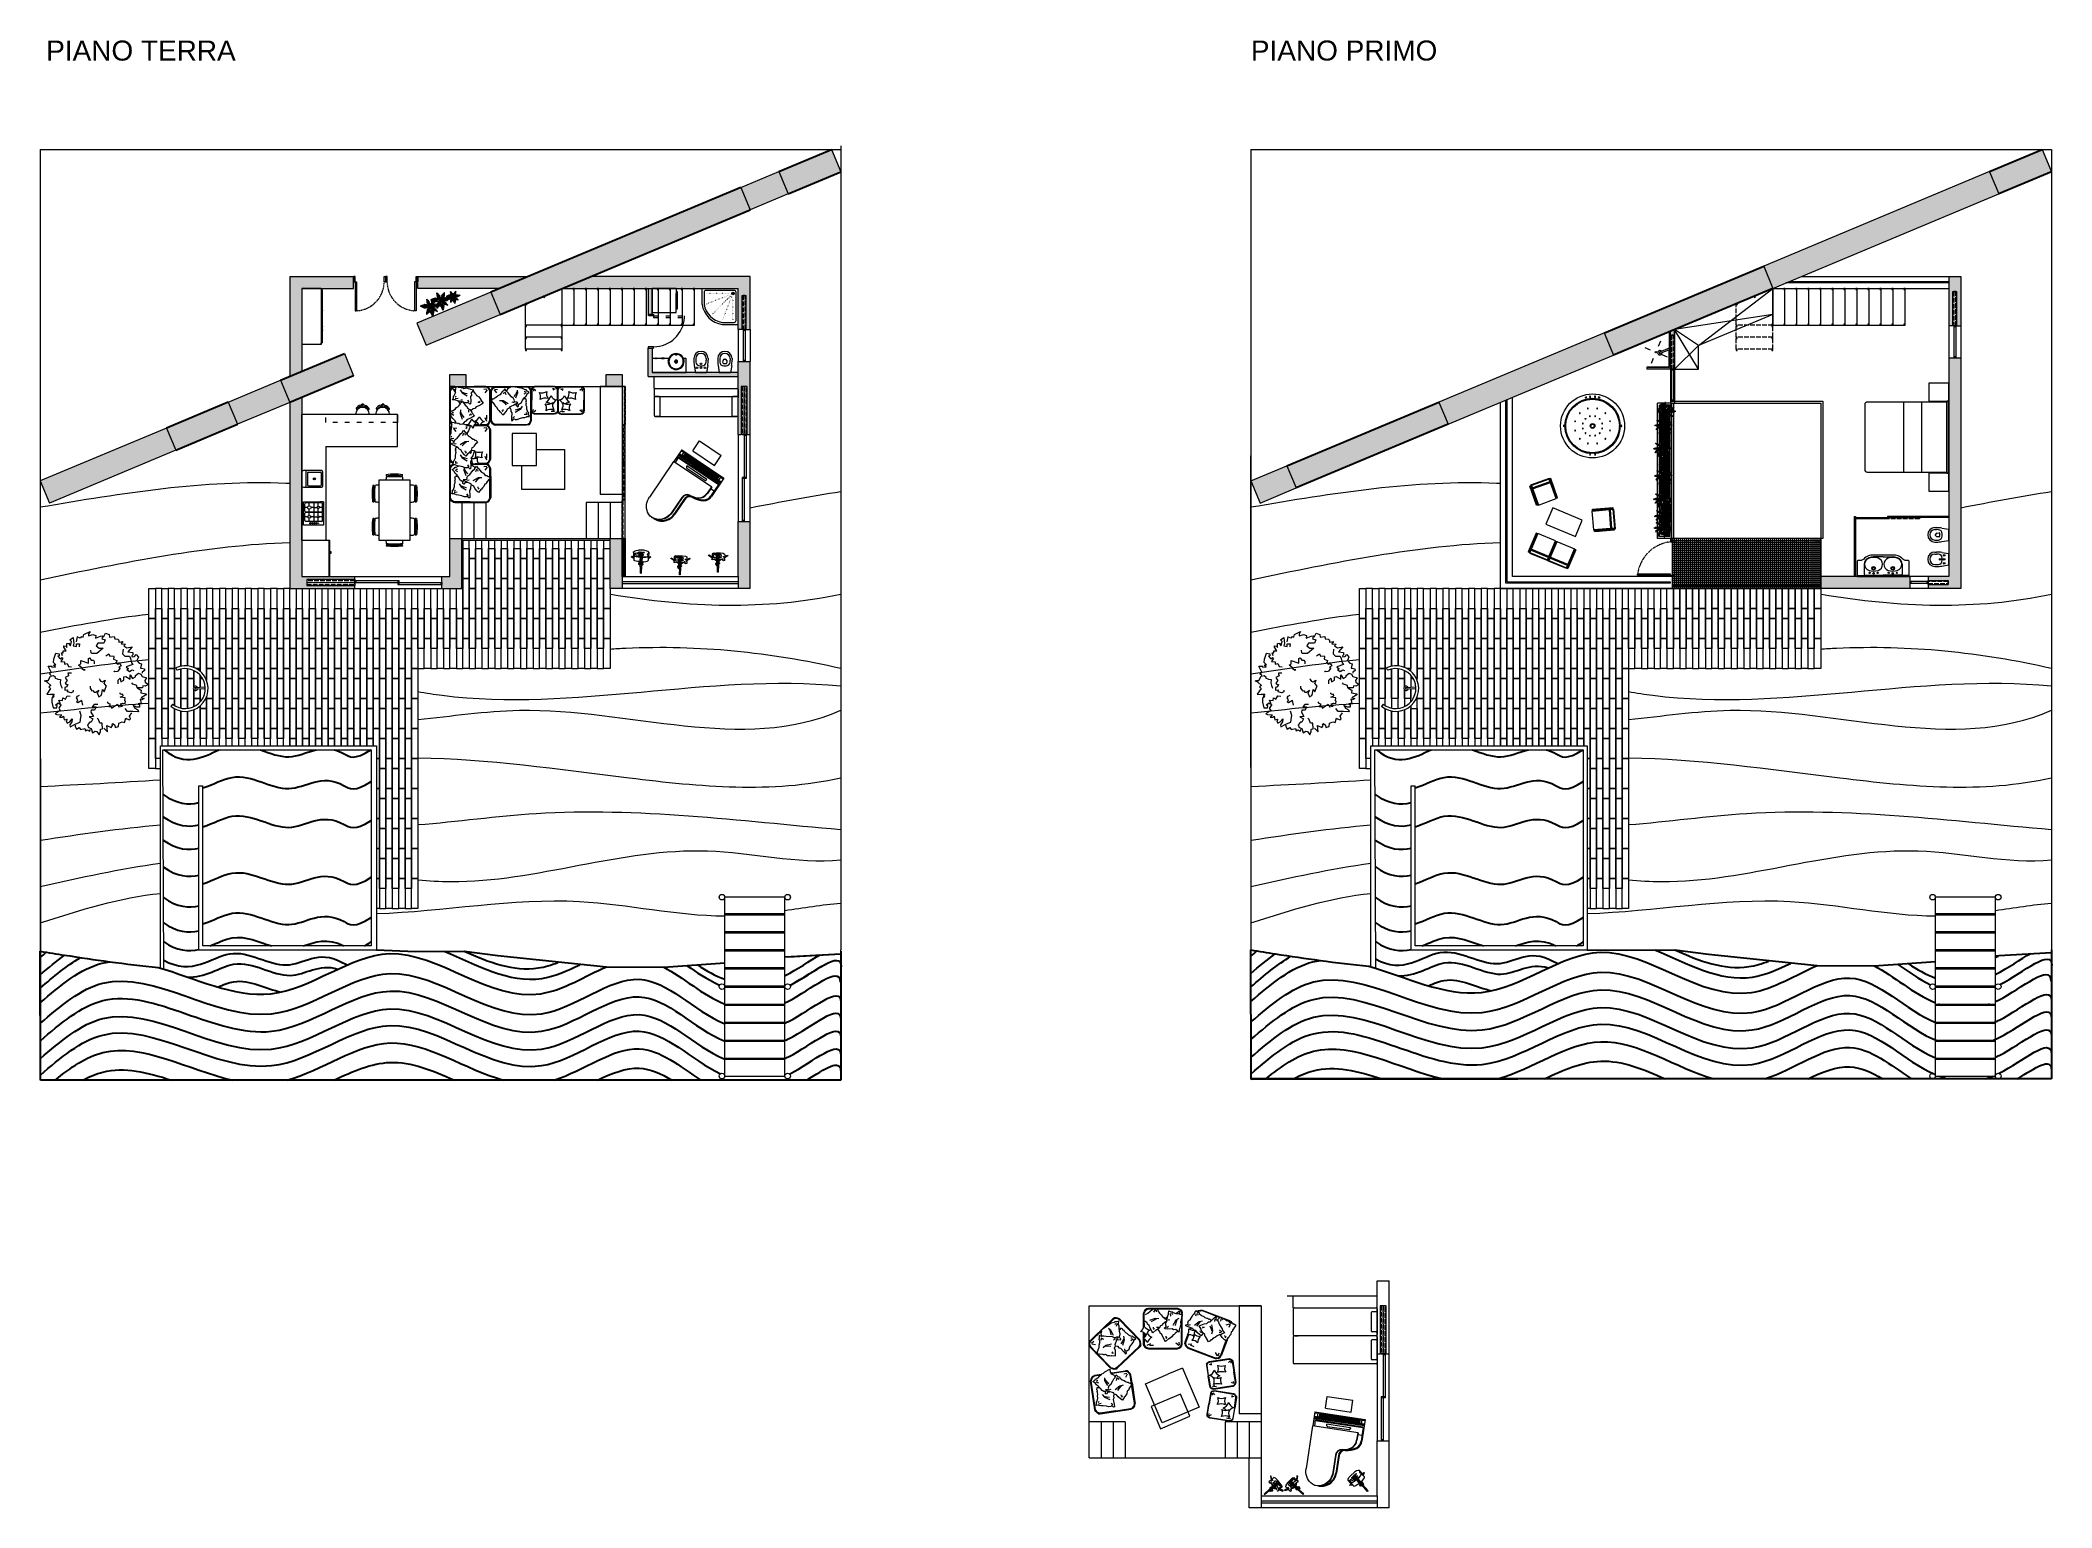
# Model space of a CAD drawing. Header units: millimetres. Extents: x 23333 to 28359, y 14545 to 18213.
import ezdxf

# ---------------------------------------------------------------- set-up
doc = ezdxf.new("R2010")
doc.units = ezdxf.units.MM
for name, pattern in [('ACAD_ISO02W100', [15, 12, -3]), ('ACAD_ISO03W100', [30, 12, -18]), ('DOT2', [0.125, 0, -0.125]), ('TRATTEGGIATA2', [0.375, 0.25, -0.125])]:
    doc.linetypes.add(name, pattern=pattern)
doc.layers.get('0').update_dxf_attribs({"lineweight": 18})
for name, color, linetype, lineweight in [('A-DOOR-FULL', 4, 'Continuous', 18), ('A-FURN', 9, 'Continuous', 13), ('curve di livello', 6, 'Continuous', 18), ('MURO', 1, 'Continuous', 25), ('pavimentazione esterna', 51, 'Continuous', 13), ('PROIEZIONI_finissime_fine lines', 251, 'Continuous', 5), ('VEGETAZIONE', 94, 'Continuous', 5), ('VERDE_alberi', 104, 'Continuous', 5), ('vetro', 140, 'Continuous', 15), ('Wall', 7, 'Continuous', 20)]:
    doc.layers.add(name, color=color, linetype=linetype, lineweight=lineweight)
doc.layers.add('acqua', color=140, linetype='Continuous')
doc.layers.add('VERDE_giardino_garden', color=7, linetype='Continuous', lineweight=5, true_color=0x426227)
doc.styles.get("Standard").update_dxf_attribs({"font": 'Arial.ttf'})

msp = doc.modelspace()

# ---------------------------------------------------------------- texts
at = {"char_height": 50, "attachment_point": 1}
for s, insert in [('PIANO TERRA', (23347.8, 18211.8)), ('PIANO PRIMO', (26357.7, 18211.9))]:
    msp.add_mtext_dynamic_manual_height_columns(s, width=1017.121, gutter_width=12.5, heights=[0], dxfattribs=dict(at, insert=insert))

# ---------------------------------------------------------------- blocks, each defined once
blk = doc.blocks.new('REF36T')
for p, q in [((0, -26.999999), (36, -26.999999)), ((11, -27.999999), (11, -28.999999)), ((11, -28.999999), (13, -28.999999)), ((12, -26.999999), (12, -28.999999)), ((13, -28.999999), (13, -27.999999))]:
    blk.add_line(p, q)
blk.add_lwpolyline([(0, -27.999999), (0, 0), (36, 0), (36, -27.999999)], close=True)
blk = doc.blocks.new('Guitar Stand Accoustic')
at = {"lineweight": 0}
for p, q in [((-0.4, 14.3), (-0.2, 22.1)), ((-0.2, 22.1), (0.6, 22.1)), ((0.6, 22), (0.5, 16.5)), ((0.6, 22.1), (0.6, 22)), ((-9.1, 6.5), (-6.6, 8.1)), ((-8.7, 5.9), (-9.1, 6.5)), ((-7, 6.9), (-8.7, 5.9)), ((-7.2, 2.1), (-7.1, 6.4)), ((-7, 2.9), (-7.2, 2.1)), ((-7, 2.7), (-7.2, 1.8)), ((-7.2, 1.8), (-7.2, 2.1)), ((-7.2, 1.8), (-6.4, 1.1)), ((-7, 6.9), (-7.1, 6.4)), ((-6.9, 7.2), (-7, 6.9)), ((-6.2, 3.6), (-7, 2.9)), ((-6.2, 3.4), (-7, 2.7)), ((-6.6, 7.5), (-6.9, 7.2)), ((-6.7, 5.4), (-6.6, 7.5)), ((-6.5, 5.8), (-6.7, 5.4)), ((-6.5, 5.5), (-6.7, 5.2)), ((-6.7, 5.2), (-6.7, 5.4)), ((-6.7, 5.2), (-6.4, 4.9)), ((-6.4, 10.1), (-6.6, 9.8)), ((-6.6, 8.1), (-6.6, 9.8)), ((-6.6, 7.5), (-6.6, 8.1)), ((-6, 6.1), (-6.5, 5.8)), ((-6, 5.8), (-6.5, 5.5)), ((-5.9, 10.4), (-6.4, 10.1)), ((-6.4, 4.9), (-6, 4.2)), ((-6.4, 1.1), (-4.8, 0.4)), ((-6, 4.2), (-6.2, 3.6)), ((-6, 4.1), (-6.2, 3.4)), ((-4.5, 6.5), (-6, 6.1)), ((-4.5, 6.2), (-6, 5.8)), ((-6, 4.2), (-6, 4.1)), ((-4.4, 10.8), (-5.9, 10.4)), ((-4.8, 0.4), (-2.6, 0)), ((-2.8, 6.6), (-4.5, 6.5)), ((-2.8, 6.4), (-4.5, 6.2)), ((-2.7, 11), (-4.4, 10.8)), ((-2.9, 2.3), (-3, 2)), ((-3, 2), (-1.7, 2)), ((-2.9, 2.5), (-2.9, 2.3)), ((-2.9, 2.5), (3, 2.4)), ((-2.9, 2.3), (3, 2.2)), ((-0.9, 6.6), (-2.8, 6.6)), ((-0.9, 6.4), (-2.8, 6.4)), ((-1.8, 11), (-2.7, 11)), ((-2.6, 0), (2.6, 0)), ((-1.3, 5.1), (-2.2, 4.7)), ((-2.2, 4.7), (-2.2, 4.2)), ((-2.2, 4.2), (-1.3, 3.8)), ((-1.4, 13.6), (-1.9, 13.6)), ((-1.9, 13.6), (-1.9, 13.4)), ((-1.9, 13.4), (-1.4, 13.4)), ((-1.8, 13.1), (-1.8, 12.9)), ((-1.3, 13.1), (-1.8, 13.1)), ((-1.8, 12.9), (-1.3, 12.9)), ((-1.8, 12.5), (-1.8, 12.3)), ((-1.3, 12.5), (-1.8, 12.5)), ((-1.8, 12.3), (-1.3, 12.3)), ((-1.8, 11), (-0.8, 11.6)), ((-0.8, 11), (-1.8, 11)), ((-1.1, 5), (-1.8, 4.7)), ((-1.8, 4.7), (-1.8, 4.3)), ((-1.8, 4.3), (-1.1, 3.9)), ((-0.8, 2), (-1.7, 2)), ((-1.4, 13.5), (-1.4, 13.6)), ((-1.4, 13.5), (-1.2, 13.5)), ((-1.4, 13.4), (-1.4, 13.5)), ((-1.4, 13.4), (-1.4, 13.4)), ((-1.4, 13.4), (-1.2, 13.4)), ((-1.3, 13.6), (-1.2, 14.3)), ((-1.2, 13.5), (-1.3, 13.6)), ((-1.3, 13.6), (1.7, 13.5)), ((-1.3, 13), (-1.3, 13.1)), ((-1.3, 13), (-1.2, 13)), ((-1.3, 12.9), (-1.3, 13)), ((-1.3, 12.9), (-1.3, 12.9)), ((-1.3, 12.9), (-1.1, 12.9)), ((-1.3, 12.5), (-1.1, 12.4)), ((-1.3, 12.5), (-1.3, 12.5)), ((-1.3, 12.3), (-1.3, 12.5)), ((-1.3, 12.3), (-1.3, 12.3)), ((-1.3, 12.3), (-1, 12.3)), ((-0.9, 5.2), (-1.3, 5.1)), ((-1.3, 3.8), (-0.1, 3.7)), ((-1.2, 14.3), (-0.4, 14.3)), ((-1.2, 13.4), (-1.2, 13.5)), ((-1.2, 13), (-1.2, 13.4)), ((-1.1, 12.9), (-1.2, 13)), ((-1.1, 12.4), (-1.1, 12.9)), ((-1, 12.3), (-1.1, 12.4)), ((0.1, 5.1), (-1.1, 5)), ((-1.1, 3.9), (0.1, 3.8)), ((-0.9, 2.2), (-1.1, 2.1)), ((-1.1, 2.1), (-0.8, 2.1)), ((-1, 11.9), (-1, 12.3)), ((-0.8, 11.6), (-1, 11.9)), ((-0.9, 6.6), (-0.8, 11)), ((-0.9, 6.4), (-0.9, 6.6)), ((-0.9, 5.2), (-0.9, 6.4)), ((-0.9, 5), (-0.9, 5.2)), ((0, 5.1), (-0.9, 5)), ((-0.8, 2.1), (-0.9, 2.2)), ((-0.7, 13.3), (-0.8, 13.2)), ((-0.8, 12.9), (-0.8, 13.2)), ((-0.7, 13), (-0.8, 12.9)), ((-0.8, 12.9), (-0.6, 12.9)), ((-0.8, 11.4), (-0.8, 11.6)), ((-0.8, 11.6), (-0.8, 11.6)), ((-0.8, 11.4), (-0.8, 11.3)), ((-0.8, 11.4), (1.2, 11.4)), ((-0.8, 11), (-0.8, 11.3)), ((-0.8, 11.3), (1.2, 11.3)), ((-0.7, 11.3), (-0.8, 11.3)), ((-0.8, 5.1), (-0.7, 11.3)), ((-0.8, 2.4), (-0.8, 5.1)), ((-0.8, 2), (0, 1.9)), ((-0.6, 13.2), (-0.7, 13.3)), ((-0.6, 12.9), (-0.7, 13)), ((-0.6, 12.8), (-0.7, 12.7)), ((-0.7, 12.4), (-0.7, 12.7)), ((-0.6, 12.4), (-0.7, 12.5)), ((-0.7, 12.5), (-0.7, 12.4)), ((-0.7, 12.4), (-0.6, 12.4)), ((-0.7, 12.2), (-0.7, 12.1)), ((-0.6, 12.1), (-0.7, 12.2)), ((-0.7, 11.8), (-0.7, 12.1)), ((-0.6, 11.8), (-0.7, 11.9)), ((-0.7, 11.9), (-0.7, 11.8)), ((-0.7, 11.8), (-0.6, 11.8)), ((-0.7, 11.3), (-0.7, 11.8)), ((-0.3, 11.3), (-0.7, 11.3)), ((-0.6, 2.2), (-0.7, 2.1)), ((-0.7, 2.1), (-0.4, 2.1)), ((-0.6, 12.9), (-0.6, 13.2)), ((0, 11.3), (-0.6, 12.9)), ((-0.6, 12.7), (-0.6, 12.8)), ((-0.6, 12.4), (-0.6, 12.7)), ((-0.3, 11.3), (-0.6, 12.4)), ((-0.6, 11.8), (-0.6, 12.1)), ((-0.4, 2.1), (-0.6, 2.2)), ((-0.5, 2.4), (-0.3, 11.3)), ((-0.4, 14.3), (-0.3, 14.3)), ((-0.2, 2.2), (-0.4, 2.1)), ((-0.4, 2.1), (-0.1, 2.1)), ((-0.3, 14.3), (-0.2, 15.9)), ((-0.3, 14.3), (0.8, 14.2)), ((0, 11.3), (-0.3, 11.3)), ((-0.2, 15.9), (0.3, 16.9)), ((-0.1, 2.1), (-0.2, 2.2)), ((-0.1, 2.4), (0, 11.3)), ((0.2, 11.3), (0, 11.3)), ((0, 5.1), (0.2, 5.1)), ((0.9, 1.9), (0, 1.9)), ((0.1, 5.1), (1.3, 5)), ((1.2, 3.9), (0.1, 3.8)), ((0.1, 2.1), (0.3, 2.2)), ((0.4, 2.1), (0.1, 2.1)), ((0.2, 11.3), (0.4, 11.3)), ((0.2, 5.1), (1.1, 5)), ((0.2, 2.4), (0.3, 5.1)), ((1.5, 3.8), (0.2, 3.7)), ((0.3, 16.9), (0.5, 16.5)), ((0.3, 5.1), (0.4, 11.3)), ((0.3, 2.2), (0.4, 2.1)), ((0.4, 11.3), (1.1, 12.9)), ((0.4, 11.3), (0.7, 11.3)), ((0.5, 16.5), (0.8, 15.9)), ((0.5, 2.1), (0.6, 2.1)), ((0.8, 2), (0.5, 2.1)), ((0.6, 5.1), (0.7, 11.3)), ((0.6, 2.4), (0.6, 5.1)), ((0.6, 2.1), (0.8, 2)), ((0.7, 11.3), (1, 12.4)), ((0.7, 11.3), (1.1, 11.3)), ((0.8, 15.9), (0.8, 14.2)), ((1.7, 14.2), (0.8, 14.2)), ((0.8, 2), (1, 2.1)), ((1.1, 2), (0.8, 2)), ((0.9, 2.3), (1, 5)), ((0.9, 1.9), (1.8, 2)), ((1, 12.7), (1.1, 12.7)), ((1, 12.4), (1, 12.7)), ((1.2, 12.4), (1, 12.4)), ((1, 12.4), (1.1, 12.4)), ((1, 12.1), (1.1, 12.2)), ((1, 11.8), (1, 12.1)), ((1.2, 11.8), (1, 11.8)), ((1, 11.8), (1.1, 11.8)), ((1, 5), (1.1, 11.3)), ((1, 2.1), (1.1, 2)), ((1.1, 13.2), (1.2, 13.2)), ((1.1, 12.9), (1.1, 13.2)), ((1.2, 12.9), (1.1, 12.9)), ((1.1, 12.9), (1.1, 12.9)), ((1.1, 12.9), (1.2, 12.9)), ((1.1, 12.7), (1.2, 12.7)), ((1.1, 12.4), (1.2, 12.4)), ((1.1, 12.2), (1.2, 12.1)), ((1.1, 11.8), (1.2, 11.8)), ((1.1, 11.3), (1.1, 11.8)), ((1.1, 11.3), (1.2, 11.3)), ((1.1, 6.6), (1.2, 10.9)), ((1.1, 6.6), (3, 6.5)), ((1.1, 6.4), (1.1, 6.6)), ((1.1, 6.4), (3, 6.3)), ((1.1, 5.1), (1.1, 6.4)), ((1.1, 5.1), (1.5, 5.1)), ((1.1, 5), (1.1, 5.1)), ((1.2, 12.9), (1.2, 13.2)), ((1.2, 13.2), (1.2, 13.2)), ((1.2, 12.4), (1.2, 12.7)), ((1.2, 11.8), (1.2, 12.1)), ((1.2, 11.6), (1.3, 11.7)), ((1.2, 11.4), (1.2, 11.6)), ((1.2, 11.4), (1.2, 11.3)), ((1.2, 10.9), (1.2, 11.3)), ((1.2, 10.9), (2.6, 10.9)), ((2, 4.2), (1.2, 3.9)), ((1.3, 11.7), (1.4, 11.8)), ((1.3, 11.7), (2.6, 10.9)), ((1.3, 5), (2, 4.6)), ((1.3, 3.4), (1.5, 3.7)), ((2.6, 2.7), (1.3, 3.4)), ((1.4, 11.8), (1.5, 12.3)), ((1.5, 12.4), (1.6, 12.8)), ((1.8, 12.4), (1.5, 12.4)), ((1.5, 12.3), (1.5, 12.4)), ((1.8, 12.2), (1.5, 12.3)), ((1.5, 5.1), (1.7, 5)), ((1.5, 5), (2.3, 4.5)), ((1.5, 5), (1.7, 5)), ((2.3, 4.2), (1.5, 3.8)), ((2.3, 4), (1.5, 3.7)), ((1.6, 13), (1.7, 13.3)), ((1.8, 13), (1.6, 13)), ((1.6, 12.8), (1.6, 13)), ((1.8, 12.8), (1.6, 12.8)), ((1.7, 13.5), (1.7, 14.2)), ((1.9, 13.5), (1.7, 13.5)), ((1.7, 13.5), (1.7, 13.5)), ((1.7, 13.3), (1.7, 13.5)), ((1.8, 13.3), (1.7, 13.3)), ((1.7, 5), (2.5, 5)), ((2.3, 13.3), (1.8, 13.3)), ((1.8, 13.3), (1.8, 13.3)), ((1.8, 13), (2.3, 13)), ((1.8, 13), (1.8, 13)), ((1.8, 12.8), (1.8, 13)), ((2.3, 12.8), (1.8, 12.8)), ((1.8, 12.8), (1.8, 12.8)), ((1.8, 12.4), (2.3, 12.4)), ((1.8, 12.4), (1.8, 12.4)), ((1.8, 12.2), (1.8, 12.4)), ((1.8, 12.2), (1.8, 12.2)), ((2.3, 12.2), (1.8, 12.2)), ((3, 1.9), (1.8, 2)), ((1.9, 13.5), (2.4, 13.5)), ((1.9, 13.5), (1.9, 13.5)), ((1.8, 13.3), (1.9, 13.5)), ((2, 4.6), (2, 4.2)), ((2.4, 13.5), (2.3, 13.3)), ((2.3, 13), (2.3, 12.8)), ((2.3, 12.4), (2.3, 12.2)), ((2.3, 4.5), (2.3, 4.2)), ((2.3, 4.2), (2.3, 4)), ((2.5, 5), (4.6, 4.7)), ((2.6, 10.9), (3.1, 10.9)), ((3.2, 2.8), (2.6, 2.7)), ((4.8, 0.2), (2.6, 0)), ((3, 6.5), (4.7, 6.3)), ((3, 6.3), (4.7, 6.1)), ((3, 2.4), (3, 2.2)), ((3, 2.2), (3, 1.9)), ((3.1, 10.9), (4.8, 10.6)), ((4.3, 2.7), (3.2, 2.8)), ((4.8, 2.6), (4.3, 2.7)), ((4.6, 4.7), (5.8, 4)), ((4.7, 6.3), (6.2, 5.9)), ((4.7, 6.1), (6.2, 5.6)), ((4.8, 10.6), (6.2, 10.2)), ((5.9, 3.3), (4.8, 2.6)), ((6.5, 0.8), (4.8, 0.2)), ((5.8, 4), (5.9, 3.3)), ((6.6, 4.6), (6.1, 4)), ((6.1, 4), (6.3, 3.4)), ((6.1, 4), (6.1, 3.9)), ((6.1, 3.9), (6.3, 3.1)), ((6.2, 10.2), (6.8, 9.9)), ((6.2, 5.9), (6.7, 5.5)), ((6.2, 5.6), (6.7, 5.3)), ((6.3, 3.4), (7.1, 2.7)), ((6.3, 3.1), (7.1, 2.4)), ((7.3, 1.6), (6.5, 0.8)), ((6.8, 5), (6.6, 4.6)), ((6.7, 5.5), (6.8, 5.2)), ((6.7, 5.3), (6.8, 5)), ((6.8, 9.9), (6.9, 9.5)), ((6.8, 5.2), (6.9, 7.3)), ((6.8, 5), (6.8, 5.2)), ((6.9, 8.1), (6.9, 9.5)), ((6.9, 8.1), (9.3, 6.6)), ((6.9, 7.3), (6.9, 8.1)), ((6.9, 7.3), (7.1, 7.1)), ((8.8, 5.9), (7.1, 7.1)), ((7.1, 7.1), (7.2, 7)), ((7.1, 2.7), (7.3, 1.8)), ((7.1, 2.4), (7.3, 1.6)), ((7.2, 7), (7.4, 6.2)), ((7.3, 1.8), (7.4, 6.2)), ((7.3, 1.6), (7.3, 1.8)), ((8.9, 5.9), (8.8, 5.9)), ((9.3, 6.6), (8.9, 5.9))]:
    blk.add_line(p, q, dxfattribs=at)
blk = doc.blocks.new('Guitar Stand Electric')
for p, q in [((-9.3, 2.9), (-6, 4.8)), ((-8.8, 2.2), (-9.3, 2.9)), ((-5.5, 4.2), (-8.8, 2.2)), ((-6.2, 7.4), (-5.2, 7.6)), ((-6.2, 5.7), (-6.2, 7.4)), ((-6.2, 5.7), (-6.2, 5.5)), ((-6.1, 5), (-6.2, 5.5)), ((-5.3, 4), (-6.2, 3.4)), ((-6.2, 1.7), (-6.2, 3.4)), ((-6.1, 1.1), (-6.2, 1.7)), ((-6.1, 5), (-6, 4.8)), ((-4.8, 0.3), (-6.1, 1.1)), ((-6, 4.8), (-5.9, 4.6)), ((-5.9, 4.6), (-5.5, 4.2)), ((-5.5, 4.2), (-5.3, 4)), ((-5.3, 4), (-5.1, 3.9)), ((-5.2, 7.6), (-4.4, 7.3)), ((-5.1, 3.9), (-4.9, 3.1)), ((-2, 0), (-4.8, 0.3)), ((-4.5, 5.6), (-4.4, 6.9)), ((-4.5, 5.6), (-4.5, 5.3)), ((-4.4, 6.9), (-4.4, 7.3)), ((-4.4, 6.9), (-4, 6.6)), ((-4, 6.6), (-3.3, 6.5)), ((-3.3, 6.5), (-0.7, 8)), ((-3.3, 6.5), (-3.1, 6.4)), ((-3.2, 4.5), (-2.8, 4.7)), ((-3.2, 4.5), (-2.6, 4.1)), ((-3.1, 6.4), (-2, 6.3)), ((-2.7, 3.1), (-3, 2.2)), ((-3, 2.2), (-2.7, 1.9)), ((-2.8, 4.7), (-1.8, 4.6)), ((-2.4, 3.6), (-2.7, 3.1)), ((-2.7, 1.9), (-2.2, 1.7)), ((-2.6, 4.1), (-2.4, 3.6)), ((-2.2, 1.7), (-1.5, 1.5)), ((-0.7, 7.1), (-2, 6.3)), ((-2, 6.3), (-1.1, 6.4)), ((-2, 6.3), (-2, 6.3)), ((2, 0), (-2, 0)), ((-1.8, 4.6), (-0.8, 4.6)), ((-1.5, 1.9), (-1.5, 1.5)), ((-1.5, 1.9), (1.6, 1.8)), ((-1.5, 1.5), (1.6, 1.5)), ((-1.5, 1.1), (-1.5, 1.5)), ((-1.5, 1.5), (-1.5, 1.5)), ((1.6, 1), (-1.5, 1.1)), ((-1.2, 9.7), (0.5, 11.8)), ((-1.2, 10.2), (-0.4, 11.1)), ((-1.2, 9.7), (-1.2, 10.2)), ((-0.7, 9.5), (-1.2, 9.7)), ((-1.2, 4), (-0.8, 4)), ((-1.2, 4), (-1.2, 3.9)), ((-1.2, 3.9), (1.4, 3.9)), ((-1.2, 3.7), (-1.2, 3.9)), ((1.4, 3.7), (-1.2, 3.7)), ((-1.2, 3.4), (1.4, 3.3)), ((-1.2, 3.4), (-1.2, 3.2)), ((-1.2, 3.2), (1.4, 3.2)), ((-1.2, 3.1), (-1.2, 3.2)), ((1.4, 3), (-1.2, 3.1)), ((-1.2, 2.5), (-1.1, 2.7)), ((-1.2, 2.4), (-1.1, 2.5)), ((-1.2, 2.5), (-1.2, 2.4)), ((1.3, 2.2), (-1.2, 2.4)), ((-1.1, 6.4), (-0.7, 6.7)), ((-1.1, 2.7), (1.5, 2.5)), ((-1.1, 2.7), (-1.1, 2.5)), ((-1.1, 2.5), (1.5, 2.3)), ((-0.9, 3.2), (-1, 3.1)), ((-1, 3.1), (-0.8, 3.1)), ((-0.8, 3.9), (-0.9, 3.9)), ((-0.9, 3.9), (-0.9, 3.8)), ((-0.9, 3.8), (-0.8, 3.8)), ((-0.8, 3.2), (-0.9, 3.2)), ((-0.7, 2.4), (-0.9, 2.5)), ((-0.9, 2.5), (-0.9, 2.4)), ((-0.9, 2.4), (-0.8, 2.4)), ((-0.8, 4.6), (-0.7, 4.7)), ((-0.8, 4.5), (-0.8, 4.6)), ((-0.8, 4.5), (1.3, 4.4)), ((-0.8, 4.2), (-0.8, 4.5)), ((-0.8, 4.2), (1.2, 4.2)), ((-0.8, 4), (-0.8, 4.2)), ((1.2, 4), (-0.8, 4)), ((-0.8, 4), (-0.8, 4)), ((-0.7, 3.8), (-0.8, 3.9)), ((-0.8, 3.8), (-0.7, 3.8)), ((-0.7, 3.1), (-0.8, 3.2)), ((-0.8, 3.1), (-0.7, 3.1)), ((-0.8, 2.4), (-0.7, 2.4)), ((-0.4, 9.8), (-0.7, 9.7)), ((-0.7, 9.7), (-0.7, 9.5)), ((-0.4, 9.6), (-0.7, 9.5)), ((-0.7, 9.5), (1.3, 9.5)), ((-0.7, 9), (-0.7, 9.5)), ((-0.7, 9.5), (-0.2, 9.5)), ((-0.7, 9), (1.3, 9)), ((-0.7, 8.5), (-0.7, 9)), ((-0.7, 8), (-0.7, 8.5)), ((-0.7, 8.5), (1.3, 8.5)), ((-0.7, 8), (1.3, 8)), ((-0.7, 7.6), (-0.7, 8)), ((-0.7, 8), (-0.7, 8)), ((-0.7, 7.6), (1.3, 7.5)), ((-0.7, 7.2), (-0.7, 7.6)), ((-0.7, 7.2), (1.3, 7.2)), ((-0.7, 7.1), (-0.7, 7.2)), ((-0.7, 6.9), (-0.7, 7.1)), ((-0.7, 6.9), (1.3, 6.9)), ((-0.7, 6.7), (-0.7, 6.9)), ((-0.7, 6.6), (-0.7, 6.7)), ((-0.7, 6.6), (1.3, 6.5)), ((-0.7, 6.2), (-0.7, 6.6)), ((-0.7, 6), (-0.7, 6.2)), ((-0.7, 6.2), (1.3, 6.2)), ((-0.7, 5.7), (-0.7, 6)), ((-0.7, 6), (1.3, 5.9)), ((-0.7, 5.4), (-0.7, 5.7)), ((-0.7, 5.7), (1.3, 5.6)), ((-0.7, 5.2), (-0.7, 5.4)), ((-0.7, 5.4), (1.3, 5.4)), ((-0.7, 5.2), (1.3, 5.1)), ((-0.7, 4.9), (-0.7, 5.2)), ((-0.7, 4.7), (-0.7, 4.9)), ((-0.7, 4.9), (1.3, 4.9)), ((-0.7, 4.7), (1.3, 4.7)), ((-0.7, 2.4), (-0.7, 2.4)), ((-0.6, 1.6), (-0.4, 9.5)), ((-0.5, 3.9), (-0.6, 3.8)), ((-0.6, 3.8), (-0.5, 3.8)), ((-0.5, 3.2), (-0.6, 3.1)), ((-0.6, 3.1), (-0.5, 3.1)), ((-0.5, 2.4), (-0.6, 2.4)), ((-0.6, 2.4), (-0.5, 2.3)), ((-0.4, 3.8), (-0.5, 3.9)), ((-0.5, 3.8), (-0.3, 3.8)), ((-0.4, 3.2), (-0.5, 3.2)), ((-0.5, 3.1), (-0.3, 3.1)), ((-0.5, 2.3), (-0.3, 2.4)), ((-0.3, 2.4), (-0.5, 2.4)), ((-0.4, 11.1), (-0.2, 18.5)), ((-0.4, 11.1), (-0.3, 11.2)), ((-0.1, 10.1), (-0.4, 10)), ((-0.4, 10), (-0.4, 9.8)), ((-0.1, 9.9), (-0.4, 9.8)), ((-0.4, 9.8), (0.1, 9.8)), ((-0.2, 9.7), (-0.4, 9.8)), ((-0.2, 9.5), (-0.4, 9.6)), ((-0.3, 3.8), (-0.4, 3.8)), ((-0.3, 3.1), (-0.4, 3.2)), ((-0.3, 11.8), (0.2, 12.7)), ((-0.3, 11.2), (0.5, 12.2)), ((-0.3, 11.2), (-0.3, 11.8)), ((-0.3, 1.6), (-0.2, 4)), ((-0.3, 2.4), (-0.3, 2.4)), ((-0.2, 18.5), (0.5, 18.5)), ((-0.2, 4), (-0.1, 9.8)), ((-0.2, 9.7), (-0.2, 9.5)), ((0.2, 10.6), (-0.1, 10.4)), ((-0.1, 10.4), (-0.1, 10.3)), ((0.2, 10.4), (-0.1, 10.3)), ((-0.1, 10.3), (0.4, 10.2)), ((0.1, 10), (-0.1, 10.1)), ((0.1, 9.8), (-0.1, 9.9)), ((-0.1, 3.8), (-0.1, 3.8)), ((-0.1, 3.8), (0, 3.8)), ((0.1, 3.8), (-0.1, 3.8)), ((-0.1, 3.2), (-0.1, 3.1)), ((0, 3.2), (-0.1, 3.2)), ((-0.1, 3.1), (0, 3.1)), ((-0.1, 2.4), (-0.1, 2.4)), ((-0.1, 2.4), (0, 2.3)), ((0.1, 2.4), (-0.1, 2.4)), ((0, 1.6), (0.1, 4)), ((0, 3.8), (0.1, 3.8)), ((0.1, 3.1), (0, 3.2)), ((0, 3.1), (0.1, 3.1)), ((0, 2.3), (0.1, 2.3)), ((0.1, 4), (0.2, 10.3)), ((0.1, 10), (0.1, 9.8)), ((0.1, 3.8), (0.1, 3.8)), ((0.1, 2.3), (0.1, 2.4)), ((0.2, 12.7), (0.4, 12.4)), ((0.5, 10.9), (0.2, 10.8)), ((0.2, 10.8), (0.2, 10.6)), ((0.5, 10.8), (0.2, 10.6)), ((0.2, 10.6), (0.7, 10.6)), ((0.4, 10.4), (0.2, 10.6)), ((0.4, 10.2), (0.2, 10.4)), ((0.3, 3.8), (0.2, 3.8)), ((0.2, 3.8), (0.4, 3.8)), ((0.3, 3.1), (0.2, 3.1)), ((0.2, 3.1), (0.3, 3.1)), ((0.3, 2.4), (0.2, 2.3)), ((0.2, 2.3), (0.3, 2.3)), ((0.3, 1.6), (0.4, 4)), ((0.4, 3.8), (0.3, 3.8)), ((0.4, 3.1), (0.3, 3.1)), ((0.3, 3.1), (0.5, 3.1)), ((0.4, 2.4), (0.3, 2.4)), ((0.3, 2.3), (0.5, 2.3)), ((0.5, 18.4), (0.4, 12.4)), ((0.4, 12.4), (0.5, 12.2)), ((0.4, 4), (0.5, 10.6)), ((0.4, 10.4), (0.4, 10.2)), ((0.5, 3.8), (0.4, 3.8)), ((0.4, 3.8), (0.5, 3.8)), ((0.5, 3.1), (0.4, 3.1)), ((0.5, 2.3), (0.4, 2.4)), ((0.5, 18.5), (0.5, 18.4)), ((1.6, 12.3), (0.5, 12.3)), ((0.5, 11.8), (0.5, 12.3)), ((0.5, 12.2), (0.5, 12.3)), ((0.5, 11.8), (1.6, 11.7)), ((0.8, 11.2), (0.5, 11.1)), ((0.5, 11.1), (0.5, 10.9)), ((0.8, 11.1), (0.5, 10.9)), ((0.8, 10.8), (0.5, 10.9)), ((0.5, 10.9), (1.1, 10.9)), ((0.7, 10.6), (0.5, 10.8)), ((0.6, 1.6), (0.7, 4)), ((0.6, 3.8), (0.7, 3.8)), ((0.7, 3.8), (0.6, 3.8)), ((0.6, 3.1), (0.7, 3.1)), ((0.7, 3.1), (0.6, 3.1)), ((0.6, 2.3), (0.7, 2.3)), ((0.7, 2.3), (0.6, 2.3)), ((0.7, 4), (0.8, 10.9)), ((0.8, 10.8), (0.7, 10.6)), ((0.7, 3.8), (0.9, 3.8)), ((0.8, 3.8), (0.7, 3.8)), ((0.7, 3.1), (0.8, 3.1)), ((0.8, 3.1), (0.7, 3.1)), ((0.7, 2.3), (0.8, 2.3)), ((0.8, 2.3), (0.7, 2.3)), ((1.1, 11.6), (0.8, 11.5)), ((0.8, 11.5), (0.8, 11.3)), ((1.1, 11.4), (0.8, 11.3)), ((0.8, 11.3), (1.4, 11.3)), ((1.1, 11.1), (0.8, 11.2)), ((1.1, 10.9), (0.8, 11.1)), ((0.9, 3.8), (0.8, 3.8)), ((0.8, 3.1), (0.8, 3.1)), ((0.8, 2.3), (0.8, 2.3)), ((0.9, 1.6), (1, 4)), ((1, 4), (1.1, 11.3)), ((1, 3.8), (1.1, 3.8)), ((1, 3.8), (1, 3.8)), ((1.2, 3.8), (1, 3.8)), ((1, 3.1), (1.1, 3.1)), ((1, 3.1), (1, 3.1)), ((1.2, 3.1), (1, 3.1)), ((1, 2.3), (1.1, 2.2)), ((1, 2.3), (1, 2.3)), ((1.2, 2.3), (1, 2.3)), ((1.4, 11.5), (1.1, 11.6)), ((1.4, 11.3), (1.1, 11.4)), ((1.1, 11.1), (1.1, 10.9)), ((1.1, 3.8), (1.2, 3.8)), ((1.1, 3.1), (1.2, 3.1)), ((1.1, 2.2), (1.2, 2.2)), ((1.3, 4.4), (1.2, 4.2)), ((1.2, 4.2), (2, 4.1)), ((1.2, 4.2), (1.2, 4.2)), ((1.2, 4.2), (1.2, 4)), ((1.2, 4), (1.4, 4)), ((1.2, 4), (1.2, 4)), ((1.2, 3.8), (1.2, 3.8)), ((1.2, 3.1), (1.2, 3.1)), ((1.2, 2.2), (1.2, 2.3)), ((1.3, 9.5), (2.6, 10.2)), ((1.3, 9.5), (1.3, 9)), ((1.3, 9), (1.3, 8.5)), ((1.3, 8.5), (1.3, 8)), ((1.3, 8), (1.3, 7.5)), ((1.3, 8), (4.2, 6.1)), ((1.3, 8), (1.3, 8)), ((1.3, 7.5), (1.3, 7.2)), ((1.3, 7.2), (1.3, 7.1)), ((3.1, 5.9), (1.3, 7.1)), ((1.3, 7.1), (1.3, 6.9)), ((1.3, 6.9), (1.3, 6.5)), ((1.3, 6.5), (1.3, 6.2)), ((1.3, 6.2), (1.3, 6)), ((2, 5.9), (1.3, 6)), ((1.3, 6), (1.3, 5.9)), ((1.3, 5.9), (1.3, 5.6)), ((1.3, 5.6), (1.3, 5.4)), ((1.3, 5.4), (1.3, 5.1)), ((1.3, 5.1), (1.3, 4.9)), ((1.3, 4.9), (1.3, 4.7)), ((1.3, 4.7), (1.3, 4.4)), ((1.5, 2.3), (1.3, 2.2)), ((1.4, 11.5), (1.4, 11.3)), ((1.4, 4), (1.4, 3.9)), ((1.4, 3.9), (1.4, 3.7)), ((1.4, 3.3), (1.4, 3.2)), ((1.4, 3.2), (1.4, 3)), ((1.5, 2.5), (1.5, 2.3)), ((1.6, 11.7), (1.6, 12.3)), ((2.6, 10.7), (1.6, 12.3)), ((2.6, 10.2), (1.6, 11.7)), ((1.6, 1.8), (1.6, 1.6)), ((1.6, 1.6), (2.3, 1.6)), ((1.6, 1.6), (1.6, 1.5)), ((1.6, 1.5), (1.6, 1)), ((3.1, 5.9), (2, 5.9)), ((3.3, 4.2), (2, 4.1)), ((3.2, 1), (2, 1.1)), ((2, 1.1), (2.6, 0.8)), ((4.7, 0.4), (2, 0)), ((2.7, 2.1), (2.3, 2)), ((2.3, 2), (2.3, 1.6)), ((2.6, 1.6), (2.3, 1.5)), ((2.3, 1.6), (2.3, 1.5)), ((2.3, 1.5), (2.6, 1.4)), ((2.5, 0.9), (2.8, 1)), ((2.8, 0.8), (2.5, 0.9)), ((2.6, 10.2), (2.6, 10.7)), ((3, 1.5), (2.6, 1.6)), ((2.6, 1.4), (2.9, 1.5)), ((2.6, 0.8), (3.8, 0.6)), ((3, 2), (2.7, 2.1)), ((2.8, 0.8), (2.8, 1)), ((3.1, 0.9), (2.8, 1)), ((2.8, 1), (2.8, 1)), ((2.8, 0.8), (3.3, 0.8)), ((2.9, 1.5), (3.5, 1.3)), ((2.9, 1.5), (3, 1.5)), ((3, 2), (3, 1.5)), ((3.3, 0.8), (3.1, 0.9)), ((4.2, 6.1), (3.2, 5.9)), ((3.8, 0.6), (3.2, 1)), ((4.6, 4.4), (3.3, 4.2)), ((3.9, 1.8), (3.5, 1.7)), ((3.5, 1.7), (3.5, 1.3)), ((3.8, 1.3), (3.5, 1.2)), ((3.5, 1.3), (3.5, 1.2)), ((3.5, 1.2), (3.8, 1.1)), ((4.2, 1.2), (3.8, 1.3)), ((3.8, 1.1), (3.9, 1.1)), ((4.2, 1.6), (3.9, 1.8)), ((3.9, 1.1), (4, 1)), ((3.9, 1.1), (4.1, 1.1)), ((4, 1), (4.1, 0.9)), ((4.1, 1.1), (4.2, 1.2)), ((4.1, 1.1), (4.1, 0.9)), ((4.1, 0.9), (4.1, 0.7)), ((4.5, 0.8), (4.1, 0.7)), ((4.1, 0.7), (4.5, 0.6)), ((4.4, 6.2), (4.2, 6.1)), ((4.2, 1.6), (4.2, 1.2)), ((4.5, 1.3), (4.2, 1.2)), ((4.2, 1.2), (4.2, 1.2)), ((5.1, 6.6), (4.4, 6.2)), ((4.9, 1.2), (4.5, 1.3)), ((4.9, 0.7), (4.5, 0.8)), ((4.5, 0.6), (4.9, 0.7)), ((5.3, 4.8), (4.6, 4.4)), ((4.7, 3.3), (4.9, 3.9)), ((4.9, 2.7), (4.7, 3.3)), ((4.7, 0.4), (5.8, 1.1)), ((4.9, 3.9), (5.6, 4.4)), ((5.2, 3.8), (4.9, 3.2)), ((4.9, 2.7), (5, 2.6)), ((4.9, 1.2), (4.9, 0.8)), ((4.9, 0.8), (5.3, 1)), ((4.9, 0.8), (4.9, 0.7)), ((5, 2.6), (5.6, 2.1)), ((5.1, 6.6), (5.8, 6.5)), ((5.5, 4), (5.2, 3.8)), ((5.6, 4.8), (5.3, 4.8)), ((5.3, 1), (5.4, 1.1)), ((5.4, 1.1), (5.6, 1.5)), ((5.8, 4.2), (5.5, 4)), ((5.5, 4), (5.8, 3.7)), ((5.7, 4.7), (5.6, 4.8)), ((5.6, 4.4), (5.7, 4.5)), ((5.6, 2.1), (5.6, 1.8)), ((5.6, 1.5), (5.6, 1.8)), ((5.8, 4.7), (5.7, 4.7)), ((5.7, 4.5), (5.8, 4.7)), ((5.8, 6.5), (6.1, 6.4)), ((5.9, 4.3), (5.8, 4.2)), ((8.8, 2.2), (5.8, 4.2)), ((5.8, 2.7), (5.8, 3.7)), ((5.8, 1.1), (5.8, 2.7)), ((6.1, 4.5), (5.9, 4.3)), ((6.1, 6.4), (6.2, 6.3)), ((6.1, 4.9), (6.2, 6.3)), ((6.1, 4.9), (9.2, 2.9)), ((6.1, 4.7), (6.1, 4.9)), ((6.1, 4.7), (6.1, 4.5)), ((8.9, 2.2), (8.8, 2.2)), ((9.2, 2.9), (8.9, 2.2))]:
    blk.add_line(p, q)
blk = doc.blocks.new('A$C396F796F')
at = {"layer": 'VERDE_alberi'}
for points in [[(-2.73, 2.35), (-2.81, 2.56), (-2.69, 2.56), (-2.69, 2.74), (-2.45, 2.74), (-2.63, 3.01), (-2.63, 3.13), (-2.48, 3.09), (-2.39, 2.99), (-2.39, 3.3), (-2.21, 3.34), (-2.21, 3.22), (-2.11, 3.13), (-2.03, 3.47), (-2.15, 3.58), (-1.9, 3.77), (-1.87, 3.51), (-1.84, 3.34), (-1.9, 3.13), (-1.63, 3.08), (-1.63, 3.27), (-1.4, 3.27), (-1.42, 3.05)], [(-1.25, 3.85), (-1.35, 3.71), (-1.59, 3.82), (-1.67, 3.44)], [(-1.25, 3.85), (-1.12, 3.81), (-1.07, 4), (-0.58, 4.23), (-0.7, 4.02), (-0.7, 3.9), (-0.37, 4), (-0.13, 3.94), (-0.15, 3.73), (0.24, 3.87), (0.42, 3.9), (0.35, 3.67), (0.6, 3.6), (0.5, 3.34), (0.03, 3.34), (-0.1, 3.11), (0.14, 2.95), (0.45, 2.93), (-0.04, 2.53), (-0.46, 2.53), (-0.49, 2.56), (-0.52, 2.78)], [(0.48, 3.8), (0.63, 4.12), (0.92, 4), (0.95, 3.8), (1.32, 3.84), (1.35, 3.67), (1.63, 3.63), (1.68, 3.5), (1.68, 3.41), (1.99, 3.45), (1.86, 3.28), (2.2, 3.25), (2.07, 3.13), (2.31, 2.96)], [(-3.61, 0.81), (-3.76, 0.94), (-3.61, 1.06), (-3.86, 1.52), (-3.55, 1.52), (-3.58, 1.49), (-3.29, 1.45), (-3.4, 1.64), (-3.26, 1.64), (-3.43, 1.81), (-3.4, 2.08), (-3.26, 2.54), (-2.98, 2.49), (-2.98, 2.33), (-3.1, 2.3), (-2.92, 2.1), (-2.79, 2.2), (-2.71, 2.16), (-2.86, 1.9), (-2.58, 1.88), (-2.58, 1.69), (-2.37, 1.75), (-2.25, 1.5), (-2.02, 1.49)], [(-1.02, 1.29), (-1.02, 1.19), (-1.23, 1.32), (-1.13, 1.37), (-1.23, 1.4), (-1.47, 1.62), (-1.31, 1.71), (-1.31, 1.96), (-0.71, 1.76), (-0.71, 2.14), (-0.63, 2.18), (-0.5, 2.01), (-0.32, 2.01), (-0.26, 1.89), (-0.26, 1.71)], [(0.66, 2.35), (0.89, 2.49), (0.92, 2.43), (0.98, 2.3), (1.25, 2.35), (1.28, 2.25), (1.26, 2.08), (1.52, 1.98), (1.47, 1.8), (1.42, 1.78), (1.59, 1.69), (1.74, 1.74), (1.85, 1.56), (1.67, 1.46), (1.78, 1.37), (1.59, 1.14), (1.54, 1.12), (1.36, 1.08), (1.32, 1.16)], [(2, 2.85), (1.97, 2.5), (2.15, 2.32), (2.5, 2.32), (2.59, 2.13), (2.66, 1.8), (2.76, 1.66), (2.25, 1.47), (2.44, 1.31), (2.29, 1.26), (2.51, 1.12), (2.71, 1.24), (2.86, 1.19)], [(2.31, 2.96), (2.72, 3.04), (2.39, 2.64), (2.76, 2.6), (2.76, 2.42), (2.69, 2.35), (2.71, 2.26), (2.91, 2.29), (3.03, 2.44), (3.2, 2.23), (3.09, 1.98), (3.26, 1.77), (3.44, 1.7), (3.36, 1.37), (3.44, 1.36), (3.67, 1.33), (3.68, 1.2), (3.5, 1.07), (3.5, 0.99)], [(-3.65, 0.01), (-3.92, 0.27), (-4.15, 0.38), (-4.04, 0.42), (-3.86, 0.42), (-3.68, 0.76), (-3.43, 0.81), (-3.31, 0.69), (-3.34, 0.61), (-3.1, 0.51), (-2.89, 0.48), (-2.92, 0.22), (-2.86, 0.01), (-2.77, -0.18)], [(-3.65, 0.01), (-3.81, -0.1), (-3.67, -0.23), (-3.97, -0.67), (-3.66, -0.7), (-3.68, -0.66), (-3.39, -0.65), (-3.52, -0.84), (-3.38, -0.85), (-3.56, -1), (-3.56, -1.28), (-3.46, -1.74), (-3.18, -1.72), (-3.16, -1.56), (-3.29, -1.52), (-3.08, -1.33), (-2.97, -1.45), (-2.88, -1.42), (-3.01, -1.14), (-2.73, -1.15), (-2.71, -0.96), (-2.51, -1.04), (-2.36, -0.8), (-2.12, -0.82)], [(-2.04, 0.99), (-2.31, 0.97), (-2.3, 0.91), (-2.27, 0.77), (-2.52, 0.65), (-2.48, 0.55), (-2.37, 0.42), (-2.52, 0.19), (-2.37, 0.08), (-2.32, 0.09), (-2.4, -0.08), (-2.55, -0.14), (-2.54, -0.35), (-2.33, -0.32), (-2.37, -0.46), (-2.08, -0.53), (-2.03, -0.52), (-1.86, -0.44), (-1.87, -0.35)], [(-0.58, -0.04), (-0.58, -0.2), (-0.5, -0.33), (-0.44, -0.41), (-0.37, -0.37), (-0.25, -0.51), (-0.13, -0.5), (0.1, -0.36), (-0.01, -0.56), (0.1, -0.88), (0.29, -0.77), (0.34, -0.6), (0.4, -0.3), (0.53, -0.49), (0.59, -0.34), (0.71, 0.02), (0.69, 0), (0.53, 0.19), (0.64, 0.4), (0.56, 0.39), (0.4, 0.29), (0.3, 0.34), (0.18, 0.48), (0.15, 0.53)], [(1.63, 0.15), (1.63, 0.44), (1.79, 0.58), (1.82, 0.3), (2.07, 0.43), (2.07, 0.69), (2.21, 0.71), (2.57, 0.52), (2.57, 0.84), (2.75, 0.57), (2.99, 0.69), (2.99, 0.8), (3.22, 0.99), (3.4, 0.91), (3.5, 0.71), (3.83, 0.61), (3.71, 0.4), (3.74, 0.27), (4, 0.09), (3.74, -0.03), (3.55, -0.02), (3.53, -0.17), (3.11, -0.16), (3.08, 0.02), (2.78, 0.13), (2.7, 0.22)], [(-2.84, -1.48), (-2.99, -1.7), (-3.03, -1.76), (-2.92, -1.93), (-3.3, -2.19), (-3.18, -2.25), (-2.78, -2.29), (-2.97, -2.45), (-2.76, -2.47), (-2.66, -2.37), (-2.61, -2.67), (-2.37, -2.62), (-2.44, -2.75), (-2.36, -2.92), (-2.17, -2.83), (-1.97, -2.58), (-1.99, -2.82), (-2.15, -3.05), (-2.13, -3.21), (-1.75, -3), (-1.55, -2.93), (-1.36, -2.84), (-1.29, -2.47), (-1.26, -2.32), (-1.38, -1.99)], [(-1.13, -1.51), (-1.21, -1.15), (-1.54, -1.35), (-1.61, -1.29), (-1.53, -1.1), (-1.63, -0.94), (-1.56, -0.83), (-1.4, -0.74)], [(0.03, -1.48), (-0.25, -1.48), (-0.4, -1.64), (-0.11, -1.66), (-0.23, -1.92), (-0.49, -1.92), (-0.52, -2.06), (-0.32, -2.42), (-0.64, -2.43), (-0.37, -2.6), (-0.48, -2.84), (-0.6, -2.85), (-0.77, -3.07), (-0.69, -3.26), (-0.5, -3.35), (-0.39, -3.68), (-0.18, -3.56), (-0.05, -3.58), (0.14, -3.84), (0.25, -3.58), (0.23, -3.39), (0.39, -3.36), (0.37, -2.94), (0.19, -2.92), (0.08, -2.63), (-0.02, -2.54)], [(0.77, -1.27), (0.81, -1.33), (0.81, -1.37), (0.97, -1.43), (0.97, -1.54), (0.88, -1.62), (1.09, -1.64), (1.09, -1.76), (1.57, -1.45), (1.67, -1.66), (1.96, -1.6), (1.81, -1.43), (1.99, -1.37), (2.17, -1.4), (2.2, -1.2), (2.15, -1.19), (2.17, -0.94), (1.78, -0.9), (2.02, -0.8), (1.99, -0.65), (1.88, -0.69), (1.78, -0.63), (1.78, -0.55)], [(3.11, -0.16), (3.36, -0.31), (3.42, -0.35), (3.39, -0.55), (3.84, -0.63), (3.76, -0.73), (3.42, -0.94), (3.66, -1), (3.48, -1.11), (3.34, -1.06), (3.42, -1.36), (3.18, -1.41), (3.29, -1.5), (3.29, -1.68), (3.08, -1.68), (2.8, -1.54), (2.92, -1.75), (3.15, -1.89), (3.21, -2.05), (2.78, -2.01), (2.57, -2.03), (2.36, -2.03), (2.17, -1.77)], [(-1.75, -3.09), (-1.75, -3.16), (-1.64, -3.41), (-1.42, -3.26), (-1.32, -3.43), (-0.99, -3.35), (-0.94, -3.54), (-0.79, -3.46), (-0.62, -3.55), (-0.54, -3.42)], [(0.5, -3.33), (0.8, -3.62), (0.74, -3.11), (1.07, -3.27), (1.17, -3.12), (1.14, -3.02), (1.21, -2.96), (1.36, -3.09), (1.38, -3.28), (1.64, -3.19), (1.68, -2.92), (1.93, -2.83), (2.12, -2.87), (2.23, -2.55), (2.31, -2.59), (2.52, -2.68), (2.59, -2.58), (2.51, -2.37), (2.68, -2.13)]]:
    blk.add_lwpolyline(points, dxfattribs=at)

# ---------------------------------------------------------------- hatches: boundary and pattern name
at = {"true_color": 0x636466}
h = msp.add_hatch(color=251, dxfattribs=at)
h.dxf.hatch_style = 1
h.paths.add_polyline_path([(28131.2, 17419.3), (28101.2, 17419.3), (28101.2, 16872.6), (28049.8, 16872.6), (28049.8, 16862.6), (28099.7, 16862.6), (28099.7, 16852.6), (28049.8, 16852.6), (28049.8, 16842.6), (28131.2, 16842.6)])
h.paths.add_polyline_path([(28004.9, 16872.6), (27781.2, 16872.6), (27781.2, 16842.6), (28004.9, 16842.6)])
at = {"layer": 'Wall', "true_color": 0x636466}
h = msp.add_hatch(color=251, dxfattribs=at)
h.dxf.hatch_style = 1
h.paths.add_polyline_path([(26447.7, 17149.1), (26357.7, 17111.5), (26380.9, 17056.1), (26470.8, 17093.8)])
h.paths.add_polyline_path([(26850.5, 17252.8), (26840.1, 17277.6), (26754.4, 17277.6), (26447.7, 17149.1), (26470.8, 17093.8)])
h.paths.add_polyline_path([(26827.3, 17308.1), (26754.4, 17277.6), (26840.1, 17277.6)])
h.paths.add_polyline_path([(26909.7, 17277.6), (26840.1, 17277.6), (26850.5, 17252.8)])
h.paths.add_polyline_path([(27263.8, 17425.8), (27240.6, 17481.2), (26827.3, 17308.1), (26840.1, 17277.6), (26909.7, 17277.6)])
h.paths.add_polyline_path([(27662, 17592.6), (27662, 17592.6), (27638.8, 17647.9), (27240.6, 17481.2), (27263.8, 17425.8)])
h.paths.add_polyline_path([(28226.1, 17828.8), (28203, 17884.1), (27733.6, 17687.6), (27733.6, 17622.6)])
h.paths.add_polyline_path([(27733.6, 17687.6), (27638.8, 17647.9), (27662, 17592.6), (27733.6, 17622.6)])
h.paths.add_polyline_path([(28334.5, 17939.2), (28203, 17884.1), (28226.1, 17828.8), (28357.7, 17883.9)])
h.paths.add_polyline_path([(25309.8, 17939.2), (25178.3, 17884.2), (25201.4, 17828.8), (25333, 17883.9)])
h.paths.add_polyline_path([(25178.3, 17884.2), (25083.3, 17844.4), (25106.5, 17789.1), (25201.4, 17828.8)])
h.paths.add_polyline_path([(25083.3, 17844.4), (24708.9, 17687.6), (24708.9, 17622.6), (25106.5, 17789.1)])
h.paths.add_polyline_path([(24708.9, 17622.6), (24708.9, 17687.6), (24458.7, 17582.9), (24481.9, 17527.5)])
h.paths.add_polyline_path([(24458.7, 17582.9), (24274.2, 17505.6), (24297.3, 17450.2), (24481.9, 17527.5)])
h.paths.add_polyline_path([(23648.2, 17243.4), (23333, 17111.5), (23356.1, 17056.1), (23671.3, 17188.1)])
h.paths.add_polyline_path([(23825.8, 17252.8), (23815.4, 17277.6), (23729.6, 17277.6), (23648.2, 17243.4), (23671.3, 17188.1)])
h.paths.add_polyline_path([(23802.6, 17308.1), (23729.6, 17277.6), (23815.4, 17277.6)])
h.paths.add_polyline_path([(23956.5, 17307.5), (23933.3, 17362.9), (23802.6, 17308.1), (23815.4, 17277.6), (23885, 17277.6)])
h.paths.add_polyline_path([(23885, 17277.6), (23815.4, 17277.6), (23825.8, 17252.8)])
h.paths.add_polyline_path([(24092.7, 17429.6), (23933.3, 17362.9), (23956.5, 17307.5), (24115.9, 17374.2)])
h = msp.add_hatch(color=251, dxfattribs=at)
h.dxf.hatch_style = 1
h.paths.add_polyline_path([(23986.5, 17592.6), (24115.9, 17592.6), (24115.9, 17622.2), (23956.5, 17622.6), (23956.5, 17372.6), (23986.5, 17385.1)])
h.paths.add_polyline_path([(24553.2, 17622.4), (24275.9, 17622.2), (24275.9, 17609), (24275.9, 17592.6), (24481.9, 17592.6)])
h.paths.add_polyline_path([(25106.5, 17622.6), (24708.9, 17622.6), (24637.3, 17592.6), (24694.3, 17592.6), (24694.3, 17592.6), (24697.3, 17592.6), (24754.3, 17592.6), (24754.3, 17592.6), (24757.3, 17592.6), (24784.3, 17592.6), (24784.3, 17592.6), (24787.3, 17592.6), (24934.3, 17592.6), (24934.3, 17592.6), (24937.3, 17592.6), (25076.5, 17592.6), (25076.5, 17502.6), (25076.5, 17490.1), (25086.5, 17490.1), (25086.5, 17575.1), (25096.5, 17575.1), (25096.5, 17490.1), (25106.5, 17490.1)])
h.paths.add_polyline_path([(24861.5, 17592.6), (24851.5, 17592.6), (24851.5, 17527.7), (24861.5, 17527.7)], flags=17)
h.paths.add_polyline_path([(25076.5, 17382.6), (24861.5, 17382.6), (24861.5, 17442.7), (24851.5, 17442.7), (24851.5, 17372.6), (25076.5, 17372.6)])
h.paths.add_polyline_path([(25106.5, 17410.1), (25076.5, 17410.1), (25076.5, 17227.6), (25084, 17227.6), (25084, 17347.6), (25099, 17347.6), (25099, 17227.6), (25106.5, 17227.6)])
h.paths.add_polyline_path([(25106.5, 17010.1), (25076.5, 17010.1), (25076.5, 16872.6), (25076.5, 16842.6), (25106.5, 16842.6)])
h.paths.add_polyline_path([(24786.5, 16967.6), (24756.5, 16967.6), (24756.5, 16962.6), (24756.5, 16842.6), (24786.5, 16842.6), (24786.5, 16872.6)])
h.paths.add_polyline_path([(24786.5, 17377.6), (24746.5, 17377.6), (24746.5, 17347.6), (24786.5, 17347.6)])
h.paths.add_polyline_path([(24396.5, 17377.6), (24356.5, 17377.6), (24356.5, 17347.6), (24368.4, 17347.6), (24396.5, 17347.6)])
h.paths.add_polyline_path([(24386.5, 16967.6), (24356.5, 16967.6), (24356.5, 16872.6), (24336.5, 16872.6), (24336.5, 16842.6), (24386.5, 16842.6)])
h.paths.add_polyline_path([(23986.5, 16962.6), (23986.5, 17320.1), (23956.5, 17307.5), (23956.5, 16842.6), (24119, 16842.6), (24119, 16850.1), (23999, 16850.1), (23999, 16865.1), (24119, 16865.1), (24119, 16872.6), (23986.5, 16872.6)])
h = msp.add_hatch(color=251, dxfattribs=at)
h.dxf.hatch_style = 1
h.paths.add_polyline_path([(27408.7, 17475.3), (27406.2, 17475.3), (27406.2, 17390.3), (27408.7, 17390.3)])
h.paths.add_polyline_path([(27416.2, 17475.3), (27413.7, 17475.3), (27413.7, 17390.3), (27416.2, 17390.3)])
h.paths.add_polyline_path([(27416.2, 17489.7), (27406.2, 17485.5), (27406.2, 17475.3), (27416.2, 17475.3)])
h.paths.add_polyline_path([(27416.2, 17310.3), (27406.2, 17310.3), (27406.2, 17305.3), (27408.7, 17305.3), (27416.2, 17305.3)])
h.paths.add_polyline_path([(27416.2, 16967.6), (27411.2, 16967.6), (27411.2, 16962.6), (27416.2, 16962.6)])
h.paths.add_polyline_path([(27411.2, 16967.6), (27406.2, 16967.6), (27406.2, 16962.6), (27411.2, 16962.6)])
h.paths.add_polyline_path([(28131.2, 17622.6), (28101.2, 17622.6), (28101.2, 17499.3), (28111.2, 17499.3), (28111.2, 17584.3), (28121.2, 17584.3), (28121.2, 17499.3), (28131.2, 17499.3)])
h.paths.add_polyline_path([(27346.5, 17395.3), (27346.5, 17390.3), (27406.2, 17390.3), (27406.2, 17485.5), (27403.2, 17484.2), (27402.5, 17395.3)])

# ---------------------------------------------------------------- linework, layer by layer
for p, q in [((25333, 17948.9), (25333, 15939.2)), ((23333, 17939.2), (25333, 17939.2)), ((23333, 17939.2), (23333, 17046.3)), ((25333, 17939.2), (25333, 15939.2)), ((26357.7, 17939.2), (28357.7, 17939.2)), ((26357.7, 17939.2), (26357.7, 17046.3)), ((28357.7, 17939.2), (28357.7, 15939.2)), ((23333, 17220.4), (23333.3, 15614)), ((23333, 17046.3), (23333, 16864.5)), ((26357.7, 17046.3), (26357.7, 16864.5)), ((23333, 16864.4), (23332.9, 16733.7)), ((26357.7, 16864.4), (26357.6, 16733.7)), ((23332.9, 16733.7), (23332.9, 16599.4)), ((26357.6, 16733.7), (26357.6, 16599.4)), ((23332.9, 16599.4), (23332.9, 16471.9)), ((26357.6, 16599.4), (26357.6, 16471.9)), ((23332.9, 16471.9), (23332.9, 16347.9)), ((23641.3, 15891.7), (23639.4, 16439.2)), ((23639.4, 16439.2), (24159.4, 16439.2)), ((24159.4, 16439.2), (24159.4, 15949.2)), ((26357.6, 16471.9), (26357.6, 16347.9)), ((26669.6, 15893.8), (26667.7, 16439.2)), ((26667.7, 16439.2), (27187.7, 16439.2)), ((27187.7, 16439.2), (27187.7, 15949.2)), ((23332.9, 16347.9), (23332.9, 16213.6)), ((26357.6, 16347.9), (26357.6, 16213.6)), ((23332.9, 16213.6), (23332.9, 16098.1)), ((26357.6, 16213.6), (26357.6, 16098.1)), ((23332.9, 16098.1), (23332.9, 16006.9)), ((26357.6, 16098.1), (26357.6, 16006.9)), ((23332.9, 16006.9), (23333, 15936)), ((26357.6, 16006.9), (26357.7, 15939.2))]:
    msp.add_line(p, q)
at = {"color": 1}
for p, q in [((24545.2, 17554), (24637.3, 17592.6)), ((24637.3, 17500.5), (24637.3, 17592.6)), ((24667.3, 17592.6), (24664.3, 17592.6)), ((24664.3, 17592.6), (24664.3, 17589.6)), ((24667.3, 17500.5), (24667.3, 17592.6)), ((24667.3, 17589.6), (24667.3, 17592.6)), ((24697.3, 17592.6), (24694.3, 17592.6)), ((24694.3, 17592.6), (24694.3, 17589.6)), ((24697.3, 17500.5), (24697.3, 17592.6)), ((24697.3, 17589.6), (24697.3, 17592.6)), ((24727.3, 17592.6), (24724.3, 17592.6)), ((24724.3, 17592.6), (24724.3, 17589.6)), ((24727.3, 17500.5), (24727.3, 17592.6)), ((24727.3, 17589.6), (24727.3, 17592.6)), ((24757.3, 17592.6), (24754.3, 17592.6)), ((24754.3, 17592.6), (24754.3, 17589.6)), ((24757.3, 17500.5), (24757.3, 17592.6)), ((24757.3, 17589.6), (24757.3, 17592.6)), ((24787.3, 17592.6), (24784.3, 17592.6)), ((24784.3, 17592.6), (24784.3, 17589.6)), ((24787.3, 17500.5), (24787.3, 17592.6)), ((24787.3, 17589.6), (24787.3, 17592.6)), ((24817.3, 17592.6), (24814.3, 17592.6)), ((24814.3, 17592.6), (24814.3, 17589.6)), ((24817.3, 17500.5), (24817.3, 17592.6)), ((24817.3, 17589.6), (24817.3, 17592.6)), ((24847.3, 17592.6), (24844.3, 17592.6)), ((24844.3, 17592.6), (24844.3, 17589.6)), ((24847.3, 17500.5), (24847.3, 17592.6)), ((24847.3, 17589.6), (24847.3, 17592.6)), ((24877.3, 17592.6), (24874.3, 17592.6)), ((24874.3, 17592.6), (24874.3, 17589.6)), ((24877.3, 17500.5), (24877.3, 17592.6)), ((24877.3, 17589.6), (24877.3, 17592.6)), ((24907.3, 17592.6), (24904.3, 17592.6)), ((24904.3, 17592.6), (24904.3, 17589.6)), ((24907.3, 17500.5), (24907.3, 17592.6)), ((24907.3, 17589.6), (24907.3, 17592.6)), ((24937.3, 17592.6), (24934.3, 17592.6)), ((24934.3, 17592.6), (24934.3, 17589.6)), ((24937.3, 17500.5), (24937.3, 17592.6)), ((24937.3, 17589.6), (24937.3, 17592.6)), ((24967.3, 17592.6), (24964.3, 17592.6)), ((24964.3, 17592.6), (24964.3, 17589.6)), ((24967.3, 17500.5), (24967.3, 17592.6)), ((24967.3, 17589.6), (24967.3, 17592.6)), ((27569.9, 17554), (27662, 17592.6)), ((27662, 17500.5), (27662, 17592.6)), ((27692, 17500.5), (27692, 17592.6)), ((27722, 17500.5), (27722, 17592.6)), ((27752, 17500.5), (27752, 17592.6)), ((27782, 17500.5), (27782, 17592.6)), ((27812, 17500.5), (27812, 17592.6)), ((27842, 17500.5), (27842, 17592.6)), ((27872, 17500.5), (27872, 17592.6)), ((27902, 17500.5), (27902, 17592.6)), ((27932, 17500.5), (27932, 17592.6)), ((27962, 17500.5), (27962, 17592.6)), ((27992, 17500.5), (27992, 17592.6)), ((24548, 17555.2), (24545.2, 17554)), ((24545.2, 17440.5), (24545.2, 17554)), ((24545.2, 17554), (24546.4, 17551.3)), ((24546.4, 17551.3), (24549.1, 17552.4)), ((24549.1, 17552.4), (24548, 17555.2)), ((24592.6, 17573.9), (24589.8, 17572.7)), ((24589.8, 17572.7), (24591, 17569.9)), ((24591, 17569.9), (24593.8, 17571.1)), ((24593.8, 17571.1), (24592.6, 17573.9)), ((24664.3, 17589.6), (24667.3, 17589.6)), ((24694.3, 17589.6), (24697.3, 17589.6)), ((24724.3, 17589.6), (24727.3, 17589.6)), ((24754.3, 17589.6), (24757.3, 17589.6)), ((24784.3, 17589.6), (24787.3, 17589.6)), ((24814.3, 17589.6), (24817.3, 17589.6)), ((24844.3, 17589.6), (24847.3, 17589.6)), ((24874.3, 17589.6), (24877.3, 17589.6)), ((24904.3, 17589.6), (24907.3, 17589.6)), ((24934.3, 17589.6), (24937.3, 17589.6)), ((24964.3, 17589.6), (24967.3, 17589.6)), ((24637.3, 17500.5), (24545.2, 17500.5)), ((24548.2, 17500.5), (24545.2, 17500.5)), ((24545.2, 17500.5), (24545.2, 17497.5)), ((24545.2, 17497.5), (24548.2, 17497.5)), ((24548.2, 17497.5), (24548.2, 17500.5)), ((24637.3, 17503.5), (24634.3, 17503.5)), ((24634.3, 17503.5), (24634.3, 17500.5)), ((24637.3, 17500.5), (24634.3, 17500.5)), ((24634.3, 17500.5), (24634.3, 17497.5)), ((24634.3, 17500.5), (24637.3, 17500.5)), ((24634.3, 17497.5), (24637.3, 17497.5)), ((24637.3, 17500.5), (24637.3, 17503.5)), ((24637.3, 17440.5), (24637.3, 17500.5)), ((24637.3, 17500.5), (24967.3, 17500.5)), ((24637.3, 17497.5), (24637.3, 17500.5)), ((24667.3, 17503.5), (24664.3, 17503.5)), ((24664.3, 17503.5), (24664.3, 17500.5)), ((24664.3, 17500.5), (24667.3, 17500.5)), ((24667.3, 17500.5), (24667.3, 17503.5)), ((24697.3, 17503.5), (24694.3, 17503.5)), ((24694.3, 17503.5), (24694.3, 17500.5)), ((24694.3, 17500.5), (24697.3, 17500.5)), ((24697.3, 17500.5), (24697.3, 17503.5)), ((24727.3, 17503.5), (24724.3, 17503.5)), ((24724.3, 17503.5), (24724.3, 17500.5)), ((24724.3, 17500.5), (24727.3, 17500.5)), ((24727.3, 17500.5), (24727.3, 17503.5)), ((24757.3, 17503.5), (24754.3, 17503.5)), ((24754.3, 17503.5), (24754.3, 17500.5)), ((24754.3, 17500.5), (24757.3, 17500.5)), ((24757.3, 17500.5), (24757.3, 17503.5)), ((24787.3, 17503.5), (24784.3, 17503.5)), ((24784.3, 17503.5), (24784.3, 17500.5)), ((24784.3, 17500.5), (24787.3, 17500.5)), ((24787.3, 17500.5), (24787.3, 17503.5)), ((24817.3, 17503.5), (24814.3, 17503.5)), ((24814.3, 17503.5), (24814.3, 17500.5)), ((24814.3, 17500.5), (24817.3, 17500.5)), ((24817.3, 17500.5), (24817.3, 17503.5)), ((24847.3, 17503.5), (24844.3, 17503.5)), ((24844.3, 17503.5), (24844.3, 17500.5)), ((24844.3, 17500.5), (24847.3, 17500.5)), ((24847.3, 17500.5), (24847.3, 17503.5)), ((24877.3, 17503.5), (24874.3, 17503.5)), ((24874.3, 17503.5), (24874.3, 17500.5)), ((24874.3, 17500.5), (24877.3, 17500.5)), ((24877.3, 17500.5), (24877.3, 17503.5)), ((24907.3, 17503.5), (24904.3, 17503.5)), ((24904.3, 17503.5), (24904.3, 17500.5)), ((24904.3, 17500.5), (24907.3, 17500.5)), ((24907.3, 17500.5), (24907.3, 17503.5)), ((24937.3, 17503.5), (24934.3, 17503.5)), ((24934.3, 17503.5), (24934.3, 17500.5)), ((24934.3, 17500.5), (24937.3, 17500.5)), ((24937.3, 17500.5), (24937.3, 17503.5)), ((24967.3, 17503.5), (24964.3, 17503.5)), ((24964.3, 17503.5), (24964.3, 17500.5)), ((24964.3, 17500.5), (24967.3, 17500.5)), ((24967.3, 17500.5), (24967.3, 17503.5)), ((24637.3, 17470.5), (24545.2, 17470.5)), ((24548.2, 17470.5), (24545.2, 17470.5)), ((24545.2, 17470.5), (24545.2, 17467.5)), ((24545.2, 17467.5), (24548.2, 17467.5)), ((24637.3, 17440.5), (24545.2, 17440.5)), ((24548.2, 17440.5), (24545.2, 17440.5)), ((24545.2, 17440.5), (24545.2, 17437.5)), ((24548.2, 17467.5), (24548.2, 17470.5)), ((24548.2, 17437.5), (24548.2, 17440.5)), ((24637.3, 17470.5), (24634.3, 17470.5)), ((24634.3, 17470.5), (24634.3, 17467.5)), ((24634.3, 17467.5), (24637.3, 17467.5)), ((24637.3, 17440.5), (24634.3, 17440.5)), ((24634.3, 17440.5), (24634.3, 17437.5)), ((24637.3, 17467.5), (24637.3, 17470.5)), ((24637.3, 17437.5), (24637.3, 17440.5)), ((24545.2, 17437.5), (24548.2, 17437.5)), ((24634.3, 17437.5), (24637.3, 17437.5))]:
    msp.add_line(p, q, dxfattribs=at)
at = {"color": 1, "linetype": 'ACAD_ISO02W100'}
for p, q in [((27692, 17592.6), (27689, 17592.6)), ((27689, 17592.6), (27689, 17589.6)), ((27692, 17589.6), (27692, 17592.6)), ((27722, 17592.6), (27719, 17592.6)), ((27719, 17592.6), (27719, 17589.6)), ((27722, 17589.6), (27722, 17592.6)), ((27752, 17592.6), (27749, 17592.6)), ((27749, 17592.6), (27749, 17589.6)), ((27752, 17589.6), (27752, 17592.6)), ((27782, 17592.6), (27779, 17592.6)), ((27779, 17592.6), (27779, 17589.6)), ((27782, 17589.6), (27782, 17592.6)), ((27812, 17592.6), (27809, 17592.6)), ((27809, 17592.6), (27809, 17589.6)), ((27812, 17589.6), (27812, 17592.6)), ((27842, 17592.6), (27839, 17592.6)), ((27839, 17592.6), (27839, 17589.6)), ((27842, 17589.6), (27842, 17592.6)), ((27872, 17592.6), (27869, 17592.6)), ((27869, 17592.6), (27869, 17589.6)), ((27872, 17589.6), (27872, 17592.6)), ((27902, 17592.6), (27899, 17592.6)), ((27899, 17592.6), (27899, 17589.6)), ((27902, 17589.6), (27902, 17592.6)), ((27932, 17592.6), (27929, 17592.6)), ((27929, 17592.6), (27929, 17589.6)), ((27932, 17589.6), (27932, 17592.6)), ((27962, 17592.6), (27959, 17592.6)), ((27959, 17592.6), (27959, 17589.6)), ((27962, 17589.6), (27962, 17592.6)), ((27992, 17592.6), (27989, 17592.6)), ((27989, 17592.6), (27989, 17589.6)), ((27992, 17589.6), (27992, 17592.6)), ((27572.7, 17555.2), (27569.9, 17554)), ((27569.9, 17440.5), (27569.9, 17554)), ((27569.9, 17554), (27571.1, 17551.3)), ((27571.1, 17551.3), (27573.8, 17552.4)), ((27573.8, 17552.4), (27572.7, 17555.2)), ((27617.3, 17573.9), (27614.6, 17572.7)), ((27614.6, 17572.7), (27615.7, 17569.9)), ((27615.7, 17569.9), (27618.5, 17571.1)), ((27618.5, 17571.1), (27617.3, 17573.9)), ((27689, 17589.6), (27692, 17589.6)), ((27719, 17589.6), (27722, 17589.6)), ((27749, 17589.6), (27752, 17589.6)), ((27779, 17589.6), (27782, 17589.6)), ((27809, 17589.6), (27812, 17589.6)), ((27839, 17589.6), (27842, 17589.6)), ((27869, 17589.6), (27872, 17589.6)), ((27899, 17589.6), (27902, 17589.6)), ((27929, 17589.6), (27932, 17589.6)), ((27959, 17589.6), (27962, 17589.6)), ((27989, 17589.6), (27992, 17589.6)), ((27662, 17500.5), (27569.9, 17500.5)), ((27572.9, 17500.5), (27569.9, 17500.5)), ((27569.9, 17500.5), (27569.9, 17497.5)), ((27569.9, 17497.5), (27572.9, 17497.5)), ((27572.9, 17497.5), (27572.9, 17500.5)), ((27662, 17503.5), (27659, 17503.5)), ((27659, 17503.5), (27659, 17500.5)), ((27662, 17500.5), (27659, 17500.5)), ((27659, 17500.5), (27659, 17497.5)), ((27659, 17500.5), (27662, 17500.5)), ((27659, 17497.5), (27662, 17497.5)), ((27662, 17500.5), (27662, 17503.5)), ((27662, 17440.5), (27662, 17500.5)), ((27662, 17497.5), (27662, 17500.5)), ((27692, 17503.5), (27689, 17503.5)), ((27689, 17503.5), (27689, 17500.5)), ((27689, 17500.5), (27692, 17500.5)), ((27692, 17500.5), (27692, 17503.5)), ((27722, 17503.5), (27719, 17503.5)), ((27719, 17503.5), (27719, 17500.5)), ((27719, 17500.5), (27722, 17500.5)), ((27722, 17500.5), (27722, 17503.5)), ((27752, 17503.5), (27749, 17503.5)), ((27749, 17503.5), (27749, 17500.5)), ((27749, 17500.5), (27752, 17500.5)), ((27752, 17500.5), (27752, 17503.5)), ((27782, 17503.5), (27779, 17503.5)), ((27779, 17503.5), (27779, 17500.5)), ((27779, 17500.5), (27782, 17500.5)), ((27782, 17500.5), (27782, 17503.5)), ((27812, 17503.5), (27809, 17503.5)), ((27809, 17503.5), (27809, 17500.5)), ((27809, 17500.5), (27812, 17500.5)), ((27812, 17500.5), (27812, 17503.5)), ((27842, 17503.5), (27839, 17503.5)), ((27839, 17503.5), (27839, 17500.5)), ((27839, 17500.5), (27842, 17500.5)), ((27842, 17500.5), (27842, 17503.5)), ((27872, 17503.5), (27869, 17503.5)), ((27869, 17503.5), (27869, 17500.5)), ((27869, 17500.5), (27872, 17500.5)), ((27872, 17500.5), (27872, 17503.5)), ((27902, 17503.5), (27899, 17503.5)), ((27899, 17503.5), (27899, 17500.5)), ((27899, 17500.5), (27902, 17500.5)), ((27902, 17500.5), (27902, 17503.5)), ((27932, 17503.5), (27929, 17503.5)), ((27929, 17503.5), (27929, 17500.5)), ((27929, 17500.5), (27932, 17500.5)), ((27932, 17500.5), (27932, 17503.5)), ((27962, 17503.5), (27959, 17503.5)), ((27959, 17503.5), (27959, 17500.5)), ((27959, 17500.5), (27962, 17500.5)), ((27962, 17500.5), (27962, 17503.5)), ((27992, 17503.5), (27989, 17503.5)), ((27989, 17503.5), (27989, 17500.5)), ((27989, 17500.5), (27992, 17500.5)), ((27992, 17500.5), (27992, 17503.5)), ((27662, 17470.5), (27569.9, 17470.5)), ((27572.9, 17470.5), (27569.9, 17470.5)), ((27569.9, 17470.5), (27569.9, 17467.5)), ((27569.9, 17467.5), (27572.9, 17467.5)), ((27662, 17440.5), (27569.9, 17440.5)), ((27572.9, 17440.5), (27569.9, 17440.5)), ((27569.9, 17440.5), (27569.9, 17437.5)), ((27572.9, 17467.5), (27572.9, 17470.5)), ((27572.9, 17437.5), (27572.9, 17440.5)), ((27662, 17470.5), (27659, 17470.5)), ((27659, 17470.5), (27659, 17467.5)), ((27659, 17467.5), (27662, 17467.5)), ((27662, 17440.5), (27659, 17440.5)), ((27659, 17440.5), (27659, 17437.5)), ((27662, 17467.5), (27662, 17470.5)), ((27662, 17437.5), (27662, 17440.5)), ((27569.9, 17437.5), (27572.9, 17437.5)), ((27659, 17437.5), (27662, 17437.5))]:
    msp.add_line(p, q, dxfattribs=at)
for points in [[(23812, 16449.2), (23812.2, 16449.3), (23812.4, 16449.3), (23812.5, 16449.3)], [(23844.5, 16450.1), (23846.4, 16449.9), (23848.3, 16449.6), (23850.2, 16449.2)]]:
    msp.add_open_spline(points, degree=3)
at = {"layer": 'A-DOOR-FULL'}
for p, q in [((24119.6, 17609), (24123.4, 17609)), ((24119.6, 17609), (24119.6, 17536.5)), ((24123.4, 17609), (24123.4, 17536.5)), ((24192.1, 17609), (24192.1, 17622.2)), ((24192.1, 17622.2), (24195.9, 17622.2)), ((24195.9, 17609), (24192.1, 17609)), ((24195.9, 17622.2), (24195.9, 17609)), ((24199.6, 17622.2), (24195.9, 17622.2)), ((24195.9, 17622.2), (24195.9, 17609)), ((24195.9, 17609), (24199.6, 17609)), ((24199.6, 17609), (24199.6, 17622.2)), ((24272.1, 17609), (24268.3, 17609)), ((24268.3, 17609), (24268.3, 17536.5)), ((24272.1, 17609), (24272.1, 17536.5)), ((24119.6, 17536.5), (24123.4, 17536.5)), ((24272.1, 17536.5), (24268.3, 17536.5)), ((24865.5, 17446.7), (24851.5, 17446.7)), ((24851.5, 17446.7), (24851.5, 17442.7)), ((24851.5, 17442.7), (24865.5, 17442.7)), ((24865.5, 17442.7), (24865.5, 17446.7)), ((27412.5, 16962.6), (27406.2, 16962.6)), ((27406.2, 16962.6), (27406.2, 16959)), ((27406.2, 16959), (27412.5, 16959)), ((27412.5, 16959), (27412.5, 16962.6)), ((27406.2, 16878), (27323.8, 16878)), ((27323.8, 16876.1), (27323.8, 16878)), ((27406.2, 16876.1), (27323.8, 16876.1)), ((27406.2, 16876.1), (27406.2, 16878))]:
    msp.add_line(p, q, dxfattribs=at)
at = {"layer": 'A-DOOR-FULL', "linetype": 'ACAD_ISO03W100'}
for p, q in [((24865.5, 17523.7), (24865.5, 17519.7)), ((24865.5, 17523.7), (24942.5, 17523.7)), ((24865.5, 17519.7), (24942.5, 17519.7)), ((24942.4, 17519.7), (24942.4, 17523.7))]:
    msp.add_line(p, q, dxfattribs=at)
at = {"layer": 'A-DOOR-FULL'}
for points in [[(24115.9, 17622.2), (24115.9, 17609), (24119.6, 17609), (24119.6, 17622.2)], [(24275.9, 17622.2), (24275.9, 17609), (24272.1, 17609), (24272.1, 17622.2)], [(27412.5, 16872.6), (27406.2, 16872.6), (27406.2, 16876.1), (27412.5, 16876.1)]]:
    msp.add_lwpolyline(points, close=True, dxfattribs=at)
at = {"layer": 'A-DOOR-FULL', "linetype": 'ACAD_ISO03W100'}
msp.add_lwpolyline([(24851.5, 17527.7), (24865.5, 17527.7), (24865.5, 17523.7), (24851.5, 17523.7)], dxfattribs=at)
at = {"layer": 'A-DOOR-FULL', "linetype": 'TRATTEGGIATA2', "ltscale": 0.25}
for centre, radius, start, end in [((24119.6, 17609), 72.5, 272.9777, 0), ((24272.1, 17609), 72.5, 180, 267.0223), ((27415.8, 16866.9), 92.6, 95.9091, 173.0747)]:
    msp.add_arc(centre, radius, start, end, dxfattribs=at)
at = {"layer": 'A-DOOR-FULL', "ltscale": 0.25}
msp.add_arc((24865.5, 17523.7), 77, 270, 357.0223, dxfattribs=at)
at = {"layer": 'A-FURN'}
for p, q in [((24034.5, 17592.6), (23986.5, 17592.6)), ((24034.5, 17592.6), (23986.5, 17592.6)), ((23986.5, 17592.6), (24034.5, 17592.6)), ((24034.5, 17592.6), (24034.5, 17452.6)), ((24034.5, 17592.6), (24034.5, 17588.6)), ((24861.5, 17592.6), (24921.5, 17592.6)), ((24921.5, 17592.6), (24861.5, 17592.6)), ((24921.5, 17592.6), (24921.5, 17579.6)), ((24986.5, 17552.6), (24986.5, 17592.6)), ((24986.5, 17592.6), (25076.5, 17592.6)), ((25076.5, 17502.6), (25076.5, 17592.6)), ((27662, 17592.6), (27416.2, 17489.7)), ((27476.2, 17449.7), (27662, 17592.6)), ((27662, 17592.6), (27662, 17527.5)), ((24034.5, 17588.6), (24037.5, 17588.6)), ((24037.5, 17588.6), (24037.5, 17456.6)), ((24921.5, 17584.3), (24924.5, 17584.3)), ((24921.5, 17545.6), (24921.5, 17579.6)), ((24921.5, 17565.7), (24923, 17565.7)), ((24921.5, 17559.5), (24923, 17559.5)), ((24921.5, 17532.6), (24921.5, 17545.6)), ((24924.5, 17540.6), (24921.5, 17540.6)), ((24923, 17565.7), (24923, 17559.5)), ((24924.5, 17584.3), (24924.5, 17540.6)), ((24991.5, 17582.6), (24991.5, 17552.6)), ((25066.5, 17587.6), (24996.5, 17587.6)), ((25071.5, 17512.6), (25071.5, 17582.6)), ((24037.5, 17532.6), (24034.5, 17532.6)), ((24037.5, 17492.6), (24034.5, 17492.6)), ((24039.2, 17537.6), (24037.5, 17537.6)), ((24037.5, 17536.6), (24039.2, 17536.6)), ((24039.2, 17497.6), (24037.5, 17497.6)), ((24037.5, 17496.6), (24039.2, 17496.6)), ((24039.2, 17536.6), (24039.2, 17537.6)), ((24039.2, 17496.6), (24039.2, 17497.6)), ((24861.5, 17532.6), (24921.5, 17532.6)), ((25036.5, 17507.6), (25066.5, 17507.6)), ((25036.5, 17502.6), (25076.5, 17502.6)), ((25076.5, 17506.7), (25076.5, 17522.6)), ((27662, 17527.5), (27416.2, 17489.7)), ((27416.2, 17489.7), (27416.2, 17390.3)), ((27476.2, 17390.3), (27416.2, 17489.7)), ((27476.2, 17449.7), (27416.2, 17489.7)), ((27662, 17527.5), (27476.2, 17449.7)), ((24034.5, 17452.6), (23986.5, 17452.6)), ((24034.5, 17452.6), (24034.5, 17456.6)), ((24034.5, 17456.6), (24037.5, 17456.6)), ((24039.2, 17488.6), (24037.5, 17488.6)), ((24037.5, 17487.6), (24039.2, 17487.6)), ((24039.2, 17487.6), (24039.2, 17488.6)), ((27341.9, 17444.4), (27355, 17439)), ((27380.9, 17460.8), (27375.5, 17447.6)), ((27402.8, 17443.1), (27378.6, 17433.2)), ((27402.8, 17439.2), (27379.9, 17430.1)), ((27416.2, 17390.3), (27476.2, 17449.7)), ((27476.2, 17390.3), (27476.2, 17449.7)), ((24869.9, 17417.1), (24872.9, 17417.1)), ((24885.1, 17417.1), (24888.1, 17417.1)), ((24888.9, 17417.1), (24891.9, 17417.1)), ((24901.8, 17412.6), (24901.5, 17409.6)), ((24901.5, 17409.6), (24901.9, 17405.7)), ((24901.8, 17412.6), (24901.9, 17413.5)), ((24901.8, 17412.6), (24901.8, 17412.6)), ((24903, 17417.1), (24901.9, 17413.5)), ((24901.9, 17405.7), (24903, 17401.9)), ((24903, 17401.9), (24904.9, 17398.5)), ((24903.9, 17413.1), (24903.5, 17409.6)), ((24903.5, 17409.6), (24903.9, 17406.1)), ((24904.9, 17416.5), (24903.9, 17413.1)), ((24903.9, 17406.1), (24904.9, 17402.7)), ((24906.6, 17419.6), (24904.9, 17416.5)), ((24904.9, 17402.7), (24906.6, 17399.6)), ((24904.9, 17398.5), (24907.4, 17395.4)), ((24908.8, 17422.3), (24906.6, 17419.6)), ((24906.6, 17399.6), (24908.8, 17396.8)), ((24907.4, 17395.4), (24910.4, 17392.9)), ((24911.5, 17424.5), (24908.8, 17422.3)), ((24908.8, 17396.8), (24911.5, 17394.6)), ((24910.4, 17392.9), (24913.9, 17391.1)), ((24914.6, 17426.2), (24911.5, 17424.5)), ((24911.5, 17394.6), (24914.6, 17392.9)), ((24913.9, 17391.1), (24917.6, 17389.9)), ((24918, 17427.2), (24914.6, 17426.2)), ((24914.6, 17392.9), (24918, 17391.9)), ((24917.6, 17389.9), (24921.5, 17389.6)), ((24918.2, 17411.3), (24917.8, 17410.2)), ((24917.8, 17410.2), (24917.8, 17409)), ((24917.8, 17409), (24918.2, 17407.9)), ((24921.5, 17427.6), (24918, 17427.2)), ((24918, 17391.9), (24921.5, 17391.6)), ((24918.9, 17412.2), (24918.2, 17411.3)), ((24918.2, 17407.9), (24918.9, 17406.9)), ((24919.8, 17412.9), (24918.9, 17412.2)), ((24918.9, 17406.9), (24919.8, 17406.2)), ((24919.5, 17410.6), (24919.2, 17409.9)), ((24919.2, 17409.9), (24919.2, 17409.2)), ((24919.2, 17409.2), (24919.5, 17408.5)), ((24919.9, 17411.2), (24919.5, 17410.6)), ((24919.5, 17408.5), (24919.9, 17407.9)), ((24920.9, 17413.3), (24919.8, 17412.9)), ((24919.8, 17406.2), (24920.9, 17405.9)), ((24920.5, 17411.6), (24919.9, 17411.2)), ((24919.9, 17407.9), (24920.5, 17407.5)), ((24920.5, 17426.1), (24920.6, 17426.2)), ((24920.5, 17426.1), (24920.6, 17425.9)), ((24921.2, 17411.8), (24920.5, 17411.6)), ((24920.5, 17407.5), (24921.2, 17407.3)), ((24920.6, 17426.2), (24920.7, 17426.3)), ((24920.6, 17425.9), (24920.7, 17425.8)), ((24920.7, 17426.3), (24920.8, 17426.4)), ((24920.7, 17425.8), (24920.8, 17425.7)), ((24920.8, 17426.4), (24921, 17426.5)), ((24920.8, 17425.7), (24921, 17425.6)), ((24922.1, 17413.3), (24920.9, 17413.3)), ((24920.9, 17405.9), (24922.1, 17405.9)), ((24921, 17426.5), (24921.2, 17426.5)), ((24921, 17425.6), (24921.2, 17425.6)), ((24921.2, 17426.5), (24921.5, 17426.6)), ((24921.2, 17425.6), (24921.5, 17425.6)), ((24921.9, 17411.8), (24921.2, 17411.8)), ((24921.2, 17407.3), (24921.9, 17407.3)), ((24925, 17427.2), (24921.5, 17427.6)), ((24921.8, 17426.5), (24921.5, 17426.6)), ((24921.8, 17425.6), (24921.5, 17425.6)), ((24921.5, 17391.6), (24925, 17391.9)), ((24921.5, 17389.6), (24925.4, 17389.9)), ((24922, 17426.5), (24921.8, 17426.5)), ((24922, 17425.6), (24921.8, 17425.6)), ((24922.6, 17411.6), (24921.9, 17411.8)), ((24921.9, 17407.3), (24922.6, 17407.5)), ((24922.2, 17426.4), (24922, 17426.5)), ((24922.2, 17425.7), (24922, 17425.6)), ((24923.2, 17412.9), (24922.1, 17413.3)), ((24922.1, 17405.9), (24923.2, 17406.2)), ((24922.4, 17426.3), (24922.2, 17426.4)), ((24922.4, 17425.8), (24922.2, 17425.7)), ((24922.5, 17426.2), (24922.4, 17426.3)), ((24922.5, 17425.9), (24922.4, 17425.8)), ((24922.5, 17426.1), (24922.5, 17426.2)), ((24922.5, 17426.1), (24922.5, 17425.9)), ((24923.1, 17411.2), (24922.6, 17411.6)), ((24922.6, 17407.5), (24923.1, 17407.9)), ((24923.6, 17410.6), (24923.1, 17411.2)), ((24923.1, 17407.9), (24923.6, 17408.5)), ((24924.2, 17412.2), (24923.2, 17412.9)), ((24923.2, 17406.2), (24924.2, 17406.9)), ((24923.8, 17409.9), (24923.6, 17410.6)), ((24923.6, 17408.5), (24923.8, 17409.2)), ((24923.8, 17409.2), (24923.8, 17409.9)), ((24924.9, 17411.3), (24924.2, 17412.2)), ((24924.2, 17406.9), (24924.9, 17407.9)), ((24925.2, 17410.2), (24924.9, 17411.3)), ((24924.9, 17407.9), (24925.2, 17409)), ((24928.4, 17426.2), (24925, 17427.2)), ((24925, 17391.9), (24928.4, 17392.9)), ((24925.2, 17409), (24925.2, 17410.2)), ((24925.4, 17389.9), (24929.2, 17391.1)), ((24931.5, 17424.5), (24928.4, 17426.2)), ((24928.4, 17392.9), (24931.5, 17394.6)), ((24929.2, 17391.1), (24932.6, 17392.9)), ((24934.2, 17422.3), (24931.5, 17424.5)), ((24931.5, 17394.6), (24934.2, 17396.8)), ((24932.6, 17392.9), (24935.7, 17395.4)), ((24936.5, 17419.6), (24934.2, 17422.3)), ((24934.2, 17396.8), (24936.5, 17399.6)), ((24935.7, 17395.4), (24938.1, 17398.5)), ((24938.1, 17416.5), (24936.5, 17419.6)), ((24936.5, 17399.6), (24938.1, 17402.7)), ((24939.2, 17413.1), (24938.1, 17416.5)), ((24938.1, 17402.7), (24939.2, 17406.1)), ((24938.1, 17398.5), (24940, 17401.9)), ((24939.5, 17409.6), (24939.2, 17413.1)), ((24939.2, 17406.1), (24939.5, 17409.6)), ((24940, 17417.1), (24941.1, 17413.5)), ((24940, 17401.9), (24941.1, 17405.7)), ((24941.1, 17413.5), (24941.2, 17412.6)), ((24941.1, 17405.7), (24941.5, 17409.6)), ((24941.5, 17409.6), (24941.2, 17412.6)), ((27358.2, 17405.4), (27363.6, 17418.5)), ((27384.1, 17427.1), (27397.3, 17421.7)), ((27416.2, 17390.3), (27476.2, 17390.3)), ((24368.4, 17347.6), (24356.5, 17347.6)), ((24356.5, 17335.7), (24358.2, 17339.9)), ((24358.2, 17339.9), (24360.8, 17344.2)), ((24358.2, 17335.7), (24359.9, 17339.1)), ((24359.9, 17339.1), (24361.6, 17342.5)), ((24360.8, 17344.2), (24364.2, 17346.7)), ((24361.6, 17342.5), (24365, 17345)), ((24364.1, 17340.7), (24365.8, 17340.8)), ((24365, 17339.1), (24364.1, 17340.7)), ((24364.2, 17346.7), (24368.4, 17347.6)), ((24365, 17345), (24369.2, 17345.9)), ((24365, 17339.1), (24370, 17332.7)), ((24365.8, 17340.8), (24371.1, 17340.2)), ((24369.2, 17345.9), (24371.5, 17346.3)), ((24370.1, 17337.5), (24371.4, 17341)), ((24371.9, 17345.5), (24370.9, 17347.6)), ((24370.9, 17347.6), (24376.3, 17347)), ((24371.4, 17341), (24371.9, 17345.5)), ((24376.3, 17347), (24377.1, 17346)), ((24377.1, 17346), (24384.6, 17344.8)), ((24445.6, 17345.9), (24377.1, 17346)), ((24384.6, 17344.8), (24385, 17344.3)), ((24385, 17344.3), (24386.9, 17345)), ((24386.9, 17345), (24389.1, 17344.3)), ((24389.1, 17344.3), (24391.2, 17342.7)), ((24391.2, 17342.7), (24397.7, 17343.9)), ((24397.7, 17343.9), (24402, 17342.5)), ((24402, 17342.5), (24406, 17341.6)), ((24406.8, 17340.6), (24406, 17341.6)), ((24406.8, 17340.6), (24416.6, 17338.7)), ((24413.5, 17336.6), (24416.6, 17338.7)), ((24446.4, 17347.6), (24417.4, 17347.6)), ((24448.9, 17340.8), (24441.3, 17339.9)), ((24449.8, 17339.1), (24443.9, 17331.5)), ((24449.8, 17345), (24445.6, 17345.9)), ((24450.6, 17346.7), (24446.4, 17347.6)), ((24453.2, 17342.5), (24449.8, 17345)), ((24454, 17344.2), (24450.6, 17346.7)), ((24454.9, 17339.1), (24453.2, 17342.5)), ((24456.6, 17339.9), (24454, 17344.2)), ((24456.6, 17335.7), (24454.9, 17339.1)), ((24458.3, 17335.7), (24456.6, 17339.9)), ((24458.3, 17335.7), (24460, 17339.9)), ((24460, 17339.9), (24462.5, 17344.2)), ((24460, 17335.7), (24461.7, 17339.1)), ((24461.7, 17339.1), (24463.4, 17342.5)), ((24462.5, 17344.2), (24465.9, 17346.7)), ((24463.4, 17342.5), (24466.8, 17345)), ((24465.9, 17346.7), (24470.1, 17347.6)), ((24466.8, 17345), (24471, 17345.9)), ((24466.8, 17339.1), (24472.7, 17331.5)), ((24467.6, 17340.8), (24475.2, 17339.9)), ((24470.1, 17347.6), (24489.1, 17347.6)), ((24470.1, 17347.6), (24489.1, 17347.6)), ((24471, 17345.9), (24506.7, 17345.8)), ((24489.1, 17347.6), (24507.2, 17347.6)), ((24500.8, 17342), (24498.3, 17338.2)), ((24506.6, 17345.2), (24500.8, 17342)), ((24507.3, 17347.1), (24506.6, 17345.2)), ((24519.1, 17345.8), (24507.3, 17347.1)), ((24513.2, 17347.6), (24547.9, 17347.6)), ((24547.5, 17345.7), (24519.1, 17345.8)), ((24537.7, 17342.6), (24519.1, 17345.8)), ((24544.1, 17338.8), (24537.7, 17342.6)), ((24546.7, 17338.8), (24544.1, 17338.8)), ((24549.2, 17335.6), (24546.7, 17338.8)), ((24551.8, 17344.9), (24547.5, 17345.7)), ((24552.7, 17346.5), (24547.9, 17347.6)), ((24554.9, 17342.5), (24551.8, 17344.9)), ((24555.8, 17344.2), (24552.7, 17346.5)), ((24556.6, 17339.1), (24554.9, 17342.5)), ((24558.3, 17339.9), (24555.8, 17344.2)), ((24558.3, 17335.7), (24556.6, 17339.1)), ((24560, 17335.7), (24558.3, 17339.9)), ((24560.7, 17342.4), (24560.1, 17339.5)), ((24560.7, 17342.4), (24560.1, 17339.5)), ((24560.1, 17339.5), (24560.1, 17312.8)), ((24560.1, 17339.5), (24560.1, 17312.8)), ((24562.4, 17344.7), (24560.7, 17342.4)), ((24562.4, 17344.7), (24560.7, 17342.4)), ((24561.8, 17341.8), (24561.2, 17338.9)), ((24561.8, 17341.8), (24561.2, 17338.9)), ((24561.2, 17338.9), (24561.2, 17312.8)), ((24561.2, 17338.9), (24561.2, 17312.8)), ((24563.6, 17344.1), (24561.8, 17341.8)), ((24563.6, 17344.1), (24561.8, 17341.8)), ((24565.3, 17346.4), (24562.4, 17344.7)), ((24565.3, 17346.4), (24562.4, 17344.7)), ((24565.9, 17345.2), (24563.6, 17344.1)), ((24565.9, 17345.2), (24563.6, 17344.1)), ((24564.7, 17341.2), (24565.3, 17336)), ((24564.7, 17341.2), (24565.3, 17336)), ((24568.2, 17347.6), (24565.3, 17346.4)), ((24568.2, 17347.6), (24565.3, 17346.4)), ((24568.2, 17346.4), (24565.9, 17345.2)), ((24568.2, 17346.4), (24565.9, 17345.2)), ((24565.9, 17341.8), (24571.1, 17337.7)), ((24565.9, 17341.8), (24571.1, 17337.7)), ((24618, 17347.6), (24568.2, 17347.6)), ((24618, 17347.6), (24568.2, 17347.6)), ((24618, 17346.4), (24568.2, 17346.4)), ((24618, 17346.4), (24568.2, 17346.4)), ((24618, 17346.4), (24611.4, 17346.4)), ((24618, 17346.4), (24611.4, 17346.4)), ((24616.2, 17341.2), (24612.9, 17341.2)), ((24616.2, 17341.2), (24612.9, 17341.2)), ((24619.7, 17341.2), (24613.9, 17338.3)), ((24619.7, 17341.2), (24613.9, 17338.3)), ((24620.8, 17346.4), (24618, 17347.6)), ((24620.8, 17346.4), (24618, 17347.6)), ((24620.3, 17345.2), (24618, 17346.4)), ((24620.3, 17345.2), (24618, 17346.4)), ((24622.6, 17344.1), (24620.3, 17345.2)), ((24622.6, 17344.1), (24620.3, 17345.2)), ((24623.7, 17344.7), (24620.8, 17346.4)), ((24623.7, 17344.7), (24620.8, 17346.4)), ((24624.3, 17341.8), (24622.6, 17344.1)), ((24624.3, 17341.8), (24622.6, 17344.1)), ((24625.5, 17342.4), (24623.7, 17344.7)), ((24625.5, 17342.4), (24623.7, 17344.7)), ((24624.9, 17338.9), (24624.3, 17341.8)), ((24624.9, 17338.9), (24624.3, 17341.8)), ((24624.9, 17312.8), (24624.9, 17338.9)), ((24624.9, 17312.8), (24624.9, 17338.9)), ((24625.5, 17342.4), (24626.1, 17339.5)), ((24625.5, 17342.4), (24626.1, 17339.5)), ((24626.6, 17342.4), (24626.1, 17339.5)), ((24626.6, 17342.4), (24626.1, 17339.5)), ((24626.1, 17339.5), (24626.1, 17312.8)), ((24626.1, 17339.5), (24626.1, 17312.8)), ((24626.1, 17339.5), (24626.1, 17312.8)), ((24626.1, 17339.5), (24626.1, 17312.8)), ((24626.6, 17342.4), (24628.4, 17344.7)), ((24626.6, 17342.4), (24628.4, 17344.7)), ((24627.2, 17338.9), (24627.8, 17341.8)), ((24627.2, 17338.9), (24627.8, 17341.8)), ((24627.2, 17312.8), (24627.2, 17338.9)), ((24627.2, 17312.8), (24627.2, 17338.9)), ((24627.8, 17341.8), (24629.5, 17344.1)), ((24627.8, 17341.8), (24629.5, 17344.1)), ((24628.4, 17344.7), (24631.3, 17346.4)), ((24628.4, 17344.7), (24631.3, 17346.4)), ((24629.5, 17344.1), (24631.8, 17345.2)), ((24629.5, 17344.1), (24631.8, 17345.2)), ((24631.3, 17346.4), (24634.2, 17347.6)), ((24631.3, 17346.4), (24634.2, 17347.6)), ((24631.8, 17345.2), (24634.2, 17346.4)), ((24631.8, 17345.2), (24634.2, 17346.4)), ((24632.4, 17341.2), (24638.2, 17338.3)), ((24632.4, 17341.2), (24638.2, 17338.3)), ((24634.2, 17347.6), (24683.9, 17347.6)), ((24634.2, 17347.6), (24683.9, 17347.6)), ((24634.2, 17346.4), (24640.7, 17346.4)), ((24634.2, 17346.4), (24683.9, 17346.4)), ((24634.2, 17346.4), (24640.7, 17346.4)), ((24634.2, 17346.4), (24683.9, 17346.4)), ((24635.9, 17341.2), (24639.2, 17341.2)), ((24635.9, 17341.2), (24639.2, 17341.2)), ((24686.2, 17341.8), (24681, 17337.7)), ((24686.2, 17341.8), (24681, 17337.7)), ((24683.9, 17347.6), (24686.8, 17346.4)), ((24683.9, 17347.6), (24686.8, 17346.4)), ((24683.9, 17346.4), (24686.2, 17345.2)), ((24683.9, 17346.4), (24686.2, 17345.2)), ((24686.2, 17345.2), (24688.6, 17344.1)), ((24686.2, 17345.2), (24688.6, 17344.1)), ((24686.8, 17346.4), (24689.7, 17344.7)), ((24686.8, 17346.4), (24689.7, 17344.7)), ((24687.4, 17341.2), (24686.8, 17336)), ((24687.4, 17341.2), (24686.8, 17336)), ((24688.6, 17344.1), (24690.3, 17341.8)), ((24688.6, 17344.1), (24690.3, 17341.8)), ((24689.7, 17344.7), (24691.5, 17342.4)), ((24689.7, 17344.7), (24691.5, 17342.4)), ((24690.3, 17341.8), (24690.9, 17338.9)), ((24690.3, 17341.8), (24690.9, 17338.9)), ((24690.9, 17338.9), (24690.9, 17312.8)), ((24690.9, 17338.9), (24690.9, 17312.8)), ((24691.5, 17342.4), (24692, 17339.5)), ((24692, 17339.5), (24692, 17286.2)), ((24786.5, 17347.6), (24731.5, 17347.6)), ((24731.5, 17347.6), (24731.5, 17077.4)), ((24866.5, 17342.6), (24866.5, 17372.6)), ((24866.5, 17372.6), (25076.5, 17372.6)), ((24866.5, 17342.6), (25076.5, 17342.6)), ((24866.5, 17342.6), (25076.5, 17342.6)), ((24866.5, 17339.6), (24866.5, 17325.6)), ((24869.5, 17342.6), (24878.5, 17342.6)), ((24969.8, 17382.6), (24997.8, 17382.6)), ((24983.8, 17382.6), (24983.8, 17382.6)), ((24983.8, 17382.6), (24983.8, 17382.6)), ((24983.8, 17382.6), (24983.8, 17382.6)), ((24983.8, 17382.6), (24983.8, 17382.6)), ((24983.8, 17382.6), (24983.8, 17382.6)), ((24983.8, 17382.6), (24983.8, 17382.6)), ((24983.8, 17382.6), (24983.8, 17382.6)), ((24983.8, 17382.6), (24983.8, 17382.6)), ((24983.8, 17382.6), (24983.8, 17382.6)), ((24983.8, 17382.6), (24983.8, 17382.6)), ((24983.8, 17382.6), (24983.8, 17382.6)), ((24983.8, 17382.6), (24983.8, 17382.6)), ((24983.8, 17382.6), (24983.8, 17382.6)), ((24983.8, 17382.6), (24983.8, 17382.6)), ((24983.8, 17382.6), (24983.8, 17382.6)), ((24983.8, 17382.6), (24983.8, 17382.6)), ((24983.8, 17382.6), (24983.8, 17382.6)), ((24983.8, 17382.6), (24983.8, 17382.6)), ((24983.8, 17382.6), (24983.8, 17382.6)), ((24983.8, 17382.6), (24983.8, 17382.6)), ((24983.8, 17382.6), (24983.8, 17382.6)), ((24983.8, 17382.6), (24983.8, 17382.6)), ((24983.8, 17382.6), (24983.8, 17382.6)), ((24983.8, 17382.6), (24983.8, 17382.6)), ((24983.8, 17382.6), (24983.8, 17382.6)), ((24983.8, 17382.6), (24983.8, 17382.6)), ((24983.8, 17382.6), (24983.8, 17382.6)), ((24983.8, 17382.6), (24983.8, 17382.6)), ((24983.8, 17382.6), (24983.8, 17382.6)), ((24983.8, 17382.6), (24983.8, 17382.6)), ((24983.8, 17382.6), (24983.8, 17382.6)), ((24983.8, 17382.6), (24983.8, 17382.6)), ((24983.8, 17382.6), (24983.8, 17382.6)), ((24983.8, 17382.6), (24983.8, 17382.6)), ((24983.8, 17382.6), (24983.8, 17382.6)), ((24983.8, 17382.6), (24983.8, 17382.6)), ((24983.8, 17382.6), (24983.8, 17382.6)), ((24983.8, 17382.6), (24983.8, 17382.6)), ((24983.8, 17382.6), (24983.8, 17382.6)), ((24983.8, 17382.6), (24983.8, 17382.6)), ((24983.8, 17382.6), (24983.8, 17382.6)), ((24983.8, 17382.6), (24983.8, 17382.6)), ((24983.8, 17382.6), (24983.8, 17382.6)), ((24983.8, 17382.6), (24983.8, 17382.6)), ((24983.8, 17382.6), (24983.8, 17382.6)), ((24983.8, 17382.6), (24983.8, 17382.6)), ((24983.8, 17382.6), (24983.8, 17382.6)), ((24983.8, 17382.6), (24983.8, 17382.6)), ((24983.8, 17382.6), (24983.8, 17382.6)), ((24983.8, 17382.6), (24983.8, 17382.6)), ((24983.8, 17382.6), (24983.8, 17382.6)), ((25029.5, 17382.6), (25057.5, 17382.6)), ((25076.5, 17342.6), (25076.5, 17372.6)), ((25076.5, 17339.6), (25076.5, 17325.6)), ((24136.1, 17298), (24136.4, 17295)), ((24136.7, 17301.3), (24136.7, 17302.9)), ((24140.7, 17302.9), (24136.7, 17302.9)), ((24140.7, 17301.2), (24140.7, 17302.9)), ((24141.5, 17297.8), (24141, 17294.8)), ((24186.4, 17298), (24186.7, 17295)), ((24187, 17301.3), (24187, 17302.9)), ((24191, 17302.9), (24187, 17302.9)), ((24191, 17301.2), (24191, 17302.9)), ((24191.8, 17297.8), (24191.3, 17294.8)), ((24356.5, 17262.8), (24356.5, 17335.7)), ((24358.2, 17262.8), (24358.2, 17335.7)), ((24362.9, 17286.8), (24369.2, 17290.6)), ((24363.1, 17313.8), (24365.5, 17319)), ((24369.9, 17313.6), (24363.1, 17313.8)), ((24365.5, 17323.1), (24367.4, 17324.7)), ((24365.5, 17319), (24365.5, 17323.1)), ((24367.4, 17324.7), (24370, 17331.6)), ((24369.2, 17320.4), (24372.2, 17322.8)), ((24369.2, 17290.6), (24373, 17295)), ((24369.4, 17317.2), (24376.7, 17318.3)), ((24371.2, 17313), (24369.9, 17313.6)), ((24370, 17331.6), (24370.1, 17337.5)), ((24375.1, 17311.2), (24371.2, 17313)), ((24373, 17295), (24376.2, 17296.9)), ((24380.4, 17310.6), (24375.1, 17311.2)), ((24376.2, 17296.9), (24379.4, 17300.1)), ((24379.9, 17308.3), (24376.8, 17311)), ((24379.4, 17300.1), (24380, 17302.7)), ((24380.5, 17307), (24379.9, 17308.3)), ((24380, 17302.7), (24383.2, 17303.9)), ((24387, 17309.2), (24380.4, 17310.6)), ((24382.5, 17303.2), (24380.5, 17307)), ((24383.2, 17306.5), (24387.7, 17309.7)), ((24383.2, 17303.9), (24383.2, 17306.5)), ((24383.7, 17314), (24387.5, 17314)), ((24387.7, 17309.7), (24391.5, 17305.9)), ((24394, 17306.1), (24388.4, 17308.9)), ((24391.5, 17305.9), (24391.5, 17304.6)), ((24391.5, 17304.6), (24396.6, 17298.8)), ((24399.5, 17306.4), (24394, 17306.1)), ((24396.6, 17298.8), (24396.6, 17298.2)), ((24396.6, 17298.2), (24398.5, 17297.6)), ((24398.5, 17297.6), (24399.8, 17295.7)), ((24400.9, 17307.6), (24399.5, 17306.4)), ((24399.8, 17295.7), (24400.4, 17293.1)), ((24400.4, 17293.1), (24406.1, 17289.9)), ((24403.1, 17306.9), (24400.9, 17307.6)), ((24404.7, 17309), (24401.1, 17313.5)), ((24405.9, 17303.5), (24403.1, 17306.9)), ((24404.1, 17282.8), (24404.1, 17288.6)), ((24408.2, 17303.7), (24405.9, 17303.5)), ((24406.1, 17289.9), (24408.7, 17286.1)), ((24410.1, 17325.6), (24407.9, 17322.3)), ((24407.9, 17322.3), (24408.5, 17310.4)), ((24408.5, 17310.4), (24408.2, 17303.7)), ((24414.9, 17291.1), (24408.7, 17286.1)), ((24413.5, 17336.6), (24409.7, 17331.1)), ((24409.7, 17331.1), (24410.1, 17325.6)), ((24413.5, 17336.6), (24418.7, 17330.6)), ((24418.7, 17292.4), (24414.9, 17291.1)), ((24418.7, 17330.6), (24418.7, 17329.9)), ((24418.7, 17329.9), (24420.6, 17329.3)), ((24421.9, 17296.8), (24418.7, 17292.4)), ((24420.6, 17329.3), (24421.9, 17327.4)), ((24421.9, 17327.4), (24422.6, 17324.9)), ((24428.3, 17298.8), (24421.9, 17296.8)), ((24422.6, 17324.9), (24428.3, 17321.7)), ((24429.6, 17307), (24426.4, 17307)), ((24428.3, 17321.7), (24430.8, 17317.9)), ((24435.9, 17303.2), (24428.3, 17298.8)), ((24432.1, 17307), (24428.9, 17309.6)), ((24430.8, 17317.9), (24433.4, 17314.7)), ((24433.4, 17314.7), (24433.4, 17313.4)), ((24433.4, 17313.4), (24439.7, 17305.8)), ((24439.7, 17305.8), (24435.9, 17303.2)), ((24456.6, 17262.8), (24456.6, 17335.7)), ((24458.3, 17262.8), (24458.3, 17335.7)), ((24458.3, 17315.6), (24458.3, 17335.7)), ((24458.3, 17316.1), (24458.3, 17267.4)), ((24460, 17317.2), (24459.9, 17312.9)), ((24460, 17317.2), (24460, 17335.7)), ((24460, 17264.4), (24460, 17311.1)), ((24489.2, 17286.4), (24489.8, 17289.5)), ((24491.1, 17332.7), (24490.3, 17328.9)), ((24493.9, 17334.1), (24496.5, 17327.1)), ((24498.3, 17338.2), (24497.4, 17335.3)), ((24505.8, 17294.6), (24509, 17290)), ((24509, 17290), (24508.6, 17284.5)), ((24517.8, 17306.7), (24512.2, 17307.8)), ((24518.3, 17301.9), (24516.5, 17301.9)), ((24521.2, 17301.9), (24518.3, 17301.9)), ((24521.2, 17301.9), (24525.7, 17296.8)), ((24525, 17303.1), (24525, 17308.9)), ((24525.7, 17296.8), (24527.6, 17298.1)), ((24527.6, 17302.5), (24528.8, 17304.4)), ((24527.6, 17298.1), (24527.6, 17302.5)), ((24528.8, 17304.4), (24530.7, 17304.4)), ((24530.7, 17304.4), (24535.2, 17307.6)), ((24535.2, 17307.6), (24537.7, 17313.3)), ((24537.7, 17313.3), (24542.8, 17319.7)), ((24540.3, 17315.4), (24539.4, 17315.4)), ((24541.1, 17316.4), (24540.3, 17315.4)), ((24547.3, 17331.8), (24540.9, 17328)), ((24546.4, 17316.9), (24541.1, 17316.4)), ((24545.4, 17334.3), (24541.6, 17334.3)), ((24542.8, 17319.7), (24546.7, 17323.5)), ((24546.3, 17309.7), (24547.9, 17311.7)), ((24548, 17306.7), (24546.3, 17309.7)), ((24547.9, 17311.7), (24546.4, 17316.9)), ((24546.7, 17323.5), (24548.6, 17327.3)), ((24546.8, 17304.3), (24548, 17306.7)), ((24547.3, 17299.8), (24546.8, 17304.3)), ((24548.6, 17296.4), (24547.3, 17299.8)), ((24548.6, 17327.3), (24549.2, 17328.6)), ((24548.7, 17290.5), (24548.6, 17296.4)), ((24551.3, 17283.5), (24548.7, 17290.5)), ((24554.3, 17333.1), (24549.2, 17335.6)), ((24549.2, 17328.6), (24554.3, 17333.1)), ((24558.3, 17262.8), (24558.3, 17335.7)), ((24560, 17262.8), (24560, 17335.7)), ((24560.1, 17286.2), (24560.1, 17312.8)), ((24561.2, 17286.8), (24561.2, 17312.8)), ((24561.2, 17286.8), (24561.2, 17312.8)), ((24564.7, 17284.5), (24565.3, 17289.7)), ((24564.7, 17284.5), (24565.3, 17289.7)), ((24624.9, 17312.8), (24624.9, 17286.8)), ((24624.9, 17312.8), (24624.9, 17286.8)), ((24626.1, 17286.2), (24626.1, 17312.8)), ((24626.1, 17286.2), (24626.1, 17312.8)), ((24626.1, 17286.2), (24626.1, 17312.8)), ((24626.1, 17286.2), (24626.1, 17312.8)), ((24627.2, 17312.8), (24627.2, 17286.8)), ((24627.2, 17312.8), (24627.2, 17286.8)), ((24687.4, 17284.5), (24686.8, 17289.7)), ((24687.4, 17284.5), (24686.8, 17289.7)), ((24690.9, 17286.8), (24690.9, 17312.8)), ((24690.9, 17286.8), (24690.9, 17312.8)), ((24866.5, 17325.6), (24866.5, 17319.6)), ((24866.5, 17319.6), (24866.5, 17275.6)), ((24866.5, 17319.5), (24866.5, 17275.6)), ((24869.5, 17322.6), (25073.5, 17322.6)), ((24879, 17322.6), (24869.5, 17322.6)), ((24879.3, 17322.6), (24869.9, 17322.6)), ((24882, 17275.6), (24882, 17319.6)), ((25061.1, 17319.5), (25061.1, 17275.6)), ((25073.5, 17322.6), (25064.1, 17322.6)), ((25076.5, 17325.6), (25076.5, 17319.6)), ((25076.5, 17275.6), (25076.5, 17319.6)), ((27373.7, 16967.6), (27373.7, 17305.3)), ((27408.7, 17305.3), (27373.7, 17305.3)), ((27378.3, 16972.2), (27378.3, 17300.7)), ((27404.1, 17300.7), (27378.3, 17300.7)), ((27404.1, 16972.2), (27404.1, 17300.7)), ((27408.7, 16967.6), (27408.7, 17305.3)), ((27989.2, 17133.4), (27989.2, 17308.4)), ((28034.2, 17133.4), (28034.2, 17308.4)), ((23986.5, 16962.6), (23986.5, 17277.6)), ((24225.8, 17277.6), (23986.5, 17277.6)), ((24225.8, 17197.6), (24225.8, 17277.6)), ((24225.8, 17277.6), (24225.8, 17257.6)), ((24358.2, 17258.5), (24356.5, 17262.8)), ((24356.5, 17239), (24358.2, 17243.3)), ((24356.5, 17166.1), (24356.5, 17239)), ((24358.2, 17284.1), (24360.3, 17286.8)), ((24358.4, 17275.3), (24358.2, 17275.7)), ((24359.9, 17259.4), (24358.2, 17262.8)), ((24360.7, 17254.4), (24358.2, 17258.5)), ((24358.2, 17243.3), (24360.5, 17247.1)), ((24358.2, 17239), (24359.9, 17242.4)), ((24358.2, 17228.3), (24358.2, 17239)), ((24360.3, 17271.5), (24358.4, 17275.3)), ((24359.6, 17237.5), (24360.8, 17240.9)), ((24359.7, 17279.8), (24366, 17275.9)), ((24361.3, 17256.6), (24359.9, 17259.4)), ((24359.9, 17242.4), (24361.3, 17245.4)), ((24360.2, 17247.8), (24361.9, 17250.8)), ((24361.3, 17245.4), (24360.2, 17247.8)), ((24360.3, 17286.8), (24362.9, 17286.8)), ((24364.1, 17267.7), (24360.3, 17271.5)), ((24360.3, 17252.8), (24361.7, 17258)), ((24361.9, 17250.8), (24360.3, 17252.8)), ((24360.8, 17240.9), (24361.3, 17245.4)), ((24361.6, 17282.3), (24365.4, 17282.3)), ((24361.7, 17258), (24367.1, 17257.5)), ((24369.2, 17261.3), (24364.1, 17267.7)), ((24365, 17242.4), (24370.9, 17234.8)), ((24365.8, 17244.1), (24373.5, 17243.3)), ((24367.1, 17257.5), (24367.9, 17256.5)), ((24367.9, 17256.5), (24375.4, 17255.3)), ((24371.8, 17255.6), (24369.2, 17261.3)), ((24375.4, 17255.3), (24375.8, 17254.8)), ((24375.8, 17254.8), (24377.7, 17255.5)), ((24377.7, 17255.5), (24379.9, 17254.8)), ((24379.9, 17254.8), (24382, 17253.2)), ((24382, 17253.2), (24388.5, 17254.3)), ((24392.8, 17259.4), (24388.5, 17254.3)), ((24388.5, 17254.3), (24392.9, 17253)), ((24396.6, 17260.7), (24392.8, 17259.4)), ((24392.9, 17253), (24396.8, 17252.1)), ((24394.6, 17252.6), (24402, 17252.6)), ((24398.7, 17243.8), (24396.2, 17241.8)), ((24399.8, 17265.1), (24396.6, 17260.7)), ((24400.7, 17245.4), (24396.6, 17245.4)), ((24396.8, 17252.1), (24397.6, 17251.1)), ((24397.6, 17251.1), (24407.4, 17249.2)), ((24404.6, 17250.9), (24398.8, 17250.9)), ((24406.1, 17267), (24399.8, 17265.1)), ((24406, 17244.8), (24402.9, 17236.5)), ((24407.4, 17275.3), (24404.2, 17275.3)), ((24407.4, 17249.2), (24406, 17244.8)), ((24413.8, 17271.5), (24406.1, 17267)), ((24410, 17275.3), (24406.8, 17277.8)), ((24408.3, 17249.2), (24407.4, 17249.2)), ((24408.7, 17286.1), (24411.2, 17282.9)), ((24411.2, 17282.9), (24411.2, 17281.7)), ((24411.2, 17281.7), (24417.6, 17274)), ((24417.6, 17274), (24413.8, 17271.5)), ((24445.6, 17249.2), (24416.2, 17249.2)), ((24430, 17250.9), (24417.1, 17250.9)), ((24430, 17250.9), (24417.1, 17250.9)), ((24418.3, 17252.6), (24429, 17252.6)), ((24446.4, 17250.9), (24431.8, 17250.9)), ((24444.7, 17250.9), (24431.8, 17250.9)), ((24432.7, 17252.6), (24445.6, 17252.6)), ((24448.9, 17244.1), (24441.3, 17243.3)), ((24449.8, 17242.4), (24443.9, 17234.8)), ((24448.9, 17260.2), (24444.7, 17268.7)), ((24445.6, 17252.6), (24449.8, 17253.4)), ((24449.8, 17248.4), (24445.6, 17249.2)), ((24450.6, 17251.7), (24446.4, 17250.9)), ((24450.6, 17250), (24446.4, 17250.9)), ((24448.9, 17265.3), (24448.9, 17275.5)), ((24449.8, 17253.4), (24453.2, 17256)), ((24453.2, 17245.8), (24449.8, 17248.4)), ((24450.6, 17251.7), (24454, 17254.3)), ((24454, 17247.5), (24450.6, 17250)), ((24453.2, 17256), (24454.9, 17259.4)), ((24454.9, 17242.4), (24453.2, 17245.8)), ((24454, 17254.3), (24456.6, 17258.5)), ((24456.6, 17243.3), (24454, 17247.5)), ((24454.9, 17259.4), (24456.6, 17262.8)), ((24456.6, 17239), (24454.9, 17242.4)), ((24456.6, 17258.5), (24458.3, 17262.8)), ((24458.3, 17239), (24456.6, 17243.3)), ((24456.6, 17166.1), (24456.6, 17239)), ((24458.3, 17267.4), (24458.3, 17263.2)), ((24460, 17258.5), (24458.3, 17262.8)), ((24458.3, 17166.1), (24458.3, 17239)), ((24460, 17262.8), (24460, 17264.4)), ((24461.7, 17259.4), (24460, 17262.8)), ((24462.5, 17254.3), (24460, 17258.5)), ((24463.4, 17256), (24461.7, 17259.4)), ((24465.9, 17251.7), (24462.5, 17254.3)), ((24466.8, 17253.4), (24463.4, 17256)), ((24465.9, 17251.7), (24470.1, 17250.9)), ((24471, 17252.6), (24466.8, 17253.4)), ((24548.2, 17250.9), (24470.1, 17250.9)), ((24509.2, 17252.6), (24471, 17252.6)), ((24488.7, 17283.9), (24486.8, 17287.5)), ((24508.6, 17284.5), (24510.8, 17281.1)), ((24509.2, 17252.6), (24547.3, 17252.6)), ((24510.8, 17281.1), (24510.2, 17269.3)), ((24510.2, 17269.3), (24510.5, 17262.5)), ((24510.5, 17262.5), (24512.8, 17262.3)), ((24512.8, 17262.3), (24515.6, 17265.8)), ((24514, 17267.9), (24517.6, 17272.3)), ((24515.6, 17265.8), (24517.8, 17266.4)), ((24517.8, 17266.4), (24519.3, 17265.2)), ((24519.3, 17265.2), (24524.7, 17264.9)), ((24524.7, 17264.9), (24530.3, 17267.7)), ((24530.3, 17267.7), (24538.3, 17269.5)), ((24538.3, 17269.5), (24543.6, 17270)), ((24549.3, 17276.1), (24542, 17277.1)), ((24543.6, 17270), (24547.5, 17271.8)), ((24549.5, 17279.3), (24546.5, 17281.7)), ((24547.3, 17252.6), (24551.5, 17253.4)), ((24547.5, 17271.8), (24548.8, 17272.4)), ((24552.4, 17251.7), (24548.2, 17250.9)), ((24548.8, 17272.4), (24555.6, 17272.6)), ((24553.3, 17281.9), (24551.3, 17283.5)), ((24551.5, 17253.4), (24554.9, 17256)), ((24552.4, 17251.7), (24555.8, 17254.3)), ((24553.2, 17277.8), (24553.3, 17281.9)), ((24555.6, 17272.6), (24553.2, 17277.8)), ((24554.9, 17256), (24556.6, 17259.4)), ((24555.8, 17254.3), (24558.3, 17258.5)), ((24556.6, 17259.4), (24558.3, 17262.8)), ((24558.3, 17258.5), (24560, 17262.8)), ((24560.7, 17283.3), (24560.1, 17286.2)), ((24560.7, 17283.3), (24560.1, 17286.2)), ((24562.4, 17281), (24560.7, 17283.3)), ((24562.4, 17281), (24560.7, 17283.3)), ((24561.8, 17283.9), (24561.2, 17286.8)), ((24561.8, 17283.9), (24561.2, 17286.8)), ((24563.6, 17281.6), (24561.8, 17283.9)), ((24563.6, 17281.6), (24561.8, 17283.9)), ((24565.3, 17279.3), (24562.4, 17281)), ((24565.3, 17279.3), (24562.4, 17281)), ((24565.9, 17280.4), (24563.6, 17281.6)), ((24565.9, 17280.4), (24563.6, 17281.6)), ((24568.2, 17278.1), (24565.3, 17279.3)), ((24568.2, 17278.1), (24565.3, 17279.3)), ((24565.9, 17283.9), (24571.1, 17288)), ((24565.9, 17283.9), (24571.1, 17288)), ((24568.2, 17279.3), (24565.9, 17280.4)), ((24568.2, 17279.3), (24565.9, 17280.4)), ((24618, 17279.3), (24568.2, 17279.3)), ((24618, 17279.3), (24568.2, 17279.3)), ((24618, 17278.1), (24568.2, 17278.1)), ((24618, 17278.1), (24568.2, 17278.1)), ((24618, 17278.1), (24568.2, 17278.1)), ((24618, 17278.1), (24568.2, 17278.1)), ((24616.2, 17284.5), (24609.3, 17284.5)), ((24616.2, 17284.5), (24609.3, 17284.5)), ((24619.7, 17284.5), (24613.9, 17287.4)), ((24619.7, 17284.5), (24613.9, 17287.4)), ((24620.3, 17280.4), (24618, 17279.3)), ((24620.3, 17280.4), (24618, 17279.3)), ((24620.8, 17279.3), (24618, 17278.1)), ((24620.8, 17279.3), (24618, 17278.1)), ((24622.6, 17281.6), (24620.3, 17280.4)), ((24622.6, 17281.6), (24620.3, 17280.4)), ((24623.7, 17281), (24620.8, 17279.3)), ((24623.7, 17281), (24620.8, 17279.3)), ((24624.3, 17283.9), (24622.6, 17281.6)), ((24624.3, 17283.9), (24622.6, 17281.6)), ((24625.5, 17283.3), (24623.7, 17281)), ((24625.5, 17283.3), (24623.7, 17281)), ((24624.9, 17286.8), (24624.3, 17283.9)), ((24624.9, 17286.8), (24624.3, 17283.9)), ((24625.5, 17283.3), (24626.1, 17286.2)), ((24625.5, 17283.3), (24626.1, 17286.2)), ((24626.6, 17283.3), (24626.1, 17286.2)), ((24626.6, 17283.3), (24626.1, 17286.2)), ((24626.6, 17283.3), (24628.4, 17281)), ((24626.6, 17283.3), (24628.4, 17281)), ((24627.2, 17286.8), (24627.8, 17283.9)), ((24627.2, 17286.8), (24627.8, 17283.9)), ((24627.8, 17283.9), (24629.5, 17281.6)), ((24627.8, 17283.9), (24629.5, 17281.6)), ((24628.4, 17281), (24631.3, 17279.3)), ((24628.4, 17281), (24631.3, 17279.3)), ((24629.5, 17281.6), (24631.8, 17280.4)), ((24629.5, 17281.6), (24631.8, 17280.4)), ((24631.3, 17279.3), (24634.2, 17278.1)), ((24631.3, 17279.3), (24634.2, 17278.1)), ((24631.8, 17280.4), (24634.2, 17279.3)), ((24631.8, 17280.4), (24634.2, 17279.3)), ((24632.4, 17284.5), (24638.2, 17287.4)), ((24632.4, 17284.5), (24638.2, 17287.4)), ((24634.2, 17279.3), (24683.9, 17279.3)), ((24634.2, 17279.3), (24683.9, 17279.3)), ((24634.2, 17278.1), (24683.9, 17278.1)), ((24634.2, 17278.1), (24683.9, 17278.1)), ((24634.2, 17278.1), (24683.9, 17278.1)), ((24634.2, 17278.1), (24683.9, 17278.1)), ((24635.9, 17284.5), (24642.8, 17284.5)), ((24635.9, 17284.5), (24642.8, 17284.5)), ((24686.2, 17283.9), (24681, 17288)), ((24686.2, 17283.9), (24681, 17288)), ((24683.9, 17279.3), (24686.2, 17280.4)), ((24683.9, 17279.3), (24686.2, 17280.4)), ((24683.9, 17278.1), (24686.8, 17279.3)), ((24683.9, 17278.1), (24686.8, 17279.3)), ((24686.2, 17280.4), (24688.6, 17281.6)), ((24686.2, 17280.4), (24688.6, 17281.6)), ((24686.8, 17279.3), (24689.7, 17281)), ((24686.8, 17279.3), (24689.7, 17281)), ((24688.6, 17281.6), (24690.3, 17283.9)), ((24688.6, 17281.6), (24690.3, 17283.9)), ((24689.7, 17281), (24691.5, 17283.3)), ((24689.7, 17281), (24691.5, 17283.3)), ((24690.3, 17283.9), (24690.9, 17286.8)), ((24690.3, 17283.9), (24690.9, 17286.8)), ((24691.5, 17283.3), (24692, 17286.2)), ((24869.5, 17272.6), (25073.5, 17272.6)), ((24879, 17272.6), (24869.5, 17272.6)), ((25073.5, 17272.6), (25064.1, 17272.6)), ((24046.5, 17197.6), (24046.5, 16962.6)), ((24046.5, 17197.6), (24225.8, 17197.6)), ((24356.5, 17223.7), (24359.4, 17231.6)), ((24360.6, 17212.9), (24356.5, 17214.8)), ((24358.2, 17166.1), (24358.2, 17214)), ((24358.7, 17220.3), (24361.6, 17222.8)), ((24358.8, 17217.2), (24366.1, 17218.2)), ((24359.4, 17231.6), (24359.6, 17237.5)), ((24364.5, 17211.1), (24360.6, 17212.9)), ((24364.5, 17211.1), (24367, 17209.6)), ((24366.8, 17203.8), (24372.4, 17204.9)), ((24370.8, 17190.6), (24372.3, 17195.9)), ((24372.4, 17188.6), (24370.8, 17190.6)), ((24370.8, 17185.6), (24372.4, 17188.6)), ((24372.3, 17195.9), (24375.2, 17195.6)), ((24390.7, 17231.1), (24388.1, 17224.1)), ((24393.5, 17229.7), (24394.2, 17226)), ((24399.7, 17231.8), (24399.2, 17228.2)), ((24402.9, 17236.5), (24399.7, 17231.8)), ((24409.9, 17188.6), (24418, 17187)), ((24512.4, 17230.2), (24512.4, 17150.2)), ((24572.4, 17230.2), (24512.4, 17230.2)), ((24572.4, 17150.2), (24572.4, 17230.2)), ((24572.4, 17190.2), (24642.4, 17190.2)), ((24642.4, 17190.2), (24642.4, 17090.2)), ((24935.5, 17189.1), (24915.8, 17159.8)), ((24941.7, 17183.5), (24934.8, 17188.1)), ((24941.9, 17183.9), (24935.1, 17188.5)), ((24935.2, 17188.8), (25040.6, 17118)), ((24935.5, 17189.1), (25040.9, 17118.4)), ((24963.2, 17186.3), (24979.9, 17211.2)), ((24979.9, 17211.2), (25033.8, 17175)), ((24358.2, 17161.9), (24356.5, 17166.1)), ((24356.5, 17142.4), (24358.2, 17146.6)), ((24356.5, 17069.4), (24356.5, 17142.4)), ((24359.9, 17162.7), (24358.2, 17166.1)), ((24360.8, 17157.6), (24358.2, 17161.9)), ((24358.2, 17146.6), (24360.8, 17150.8)), ((24358.2, 17142.4), (24359.9, 17145.8)), ((24358.2, 17069.4), (24358.2, 17142.4)), ((24361.6, 17159.3), (24359.9, 17162.7)), ((24359.9, 17145.8), (24361.6, 17149.1)), ((24364.2, 17155.1), (24360.8, 17157.6)), ((24360.8, 17150.8), (24363.8, 17153.1)), ((24365, 17156.8), (24361.6, 17159.3)), ((24361.6, 17149.1), (24364.8, 17151.5)), ((24362.2, 17139.7), (24367.3, 17142.3)), ((24367.3, 17135.3), (24362.2, 17139.7)), ((24363.1, 17151.6), (24365.5, 17156.8)), ((24369.9, 17151.3), (24363.1, 17151.6)), ((24364.2, 17155.1), (24364.7, 17155)), ((24365.4, 17156.7), (24365, 17156.8)), ((24365.5, 17160.9), (24367.4, 17162.5)), ((24365.5, 17156.8), (24365.5, 17160.9)), ((24367.3, 17142.3), (24369.9, 17145.5)), ((24367.4, 17162.5), (24370, 17169.4)), ((24369.2, 17158.2), (24372.2, 17160.6)), ((24375.8, 17155.9), (24369.2, 17155.9)), ((24369.3, 17138.5), (24375.6, 17134.6)), ((24371.2, 17150.8), (24369.9, 17151.3)), ((24369.9, 17145.5), (24372.4, 17145.5)), ((24370, 17169.4), (24370.1, 17175.3)), ((24370.1, 17175.3), (24371.4, 17178.8)), ((24371.9, 17183.3), (24370.8, 17185.6)), ((24375.1, 17149), (24371.2, 17150.8)), ((24371.2, 17141), (24375, 17141)), ((24371.4, 17178.8), (24371.9, 17183.3)), ((24372.4, 17145.5), (24378.8, 17149.3)), ((24380.4, 17148.4), (24375.1, 17149)), ((24388.4, 17146.7), (24380.4, 17148.4)), ((24394, 17143.8), (24388.4, 17146.7)), ((24399.5, 17144.2), (24394, 17143.8)), ((24395.4, 17183.4), (24394.8, 17186.5)), ((24395.9, 17180.9), (24397.8, 17184.5)), ((24400.9, 17145.4), (24399.5, 17144.2)), ((24403.1, 17144.7), (24400.9, 17145.4)), ((24404.7, 17146.8), (24401.1, 17151.2)), ((24405.9, 17141.2), (24403.1, 17144.7)), ((24408.2, 17141.5), (24405.9, 17141.2)), ((24409.3, 17181.6), (24406.8, 17179.6)), ((24411.2, 17183.2), (24407.2, 17183.2)), ((24410.1, 17163.4), (24407.9, 17160)), ((24407.9, 17160), (24408.5, 17148.2)), ((24408.1, 17156.3), (24409.4, 17154.4)), ((24408.5, 17148.2), (24408.2, 17141.5)), ((24408.3, 17155.9), (24412.6, 17155.9)), ((24409.4, 17154.4), (24410, 17151.8)), ((24412.5, 17154.2), (24409.4, 17154.2)), ((24412.5, 17154.2), (24409.4, 17154.2)), ((24413.5, 17174.4), (24409.7, 17168.9)), ((24409.7, 17168.9), (24410.1, 17163.4)), ((24412.3, 17152.5), (24409.8, 17152.5)), ((24410, 17151.8), (24415.7, 17148.6)), ((24416.6, 17182.7), (24413.5, 17174.4)), ((24445.6, 17152.5), (24414.8, 17152.5)), ((24415.7, 17148.6), (24418.3, 17144.8)), ((24418, 17187), (24416.6, 17182.7)), ((24418.3, 17144.8), (24419.1, 17142)), ((24422.6, 17140.7), (24420.1, 17133.8)), ((24425.5, 17139.4), (24426.2, 17135.6)), ((24426.5, 17155.9), (24445.6, 17155.9)), ((24446.4, 17154.2), (24427.4, 17154.2)), ((24446.4, 17154.2), (24427.4, 17154.2)), ((24448.9, 17147.4), (24441.3, 17146.6)), ((24449.8, 17145.8), (24443.9, 17138.1)), ((24448.9, 17163.6), (24444.7, 17172)), ((24445.6, 17155.9), (24449.8, 17156.8)), ((24449.8, 17151.7), (24445.6, 17152.5)), ((24450.6, 17155.1), (24446.4, 17154.2)), ((24450.6, 17153.4), (24446.4, 17154.2)), ((24448.9, 17168.6), (24448.9, 17178.8)), ((24449.8, 17156.8), (24453.2, 17159.3)), ((24453.2, 17149.1), (24449.8, 17151.7)), ((24450.6, 17155.1), (24454, 17157.6)), ((24454, 17150.8), (24450.6, 17153.4)), ((24453.2, 17159.3), (24454.9, 17162.7)), ((24454.9, 17145.8), (24453.2, 17149.1)), ((24454, 17157.6), (24456.6, 17161.9)), ((24456.6, 17146.6), (24454, 17150.8)), ((24454.9, 17162.7), (24456.6, 17166.1)), ((24456.6, 17142.4), (24454.9, 17145.8)), ((24456.6, 17161.9), (24458.3, 17166.1)), ((24458.3, 17142.4), (24456.6, 17146.6)), ((24456.6, 17123.9), (24456.6, 17142.4)), ((24458.3, 17122.3), (24458.3, 17142.4)), ((24512.4, 17150.2), (24572.4, 17150.2)), ((24535.9, 17090.2), (24535.9, 17150.2)), ((24915, 17160.3), (24854.8, 17070.7)), ((25010.6, 17096.1), (24915, 17160.3)), ((24927.8, 17170.8), (24918.9, 17157.7)), ((25031.8, 17104.8), (24926.4, 17175.6)), ((25031.9, 17105.1), (24926.6, 17175.9)), ((25027.2, 17101.4), (24926.6, 17169)), ((25032.2, 17105.4), (24926.8, 17176.2)), ((25032.6, 17106), (24927.2, 17176.8)), ((24927.5, 17177.2), (25032.8, 17106.4)), ((25033, 17106.6), (24927.6, 17177.4)), ((25033.1, 17106.8), (24927.8, 17177.6)), ((25028.4, 17103.2), (24927.8, 17170.8)), ((25033.4, 17107.3), (24928, 17178)), ((25033.8, 17107.8), (24928.4, 17178.6)), ((25034.3, 17108.6), (24928.9, 17179.4)), ((24940.9, 17182.3), (24934, 17186.9)), ((24934.3, 17172.6), (24942.4, 17184.5)), ((24945.3, 17180.4), (24934.5, 17187.7)), ((24936.4, 17175.7), (25028.1, 17114.1)), ((24940.4, 17173.1), (24946, 17181.5)), ((24940.9, 17172.7), (24946.6, 17181.1)), ((24942.5, 17171.7), (24948.2, 17180.1)), ((24942.9, 17171.4), (24948.6, 17179.8)), ((24944.1, 17170.5), (24946.4, 17174)), ((24946.6, 17173.5), (24944.5, 17170.3)), ((24947, 17173.2), (24944.9, 17170.1)), ((24945.2, 17169.8), (24947.5, 17173.2)), ((24946.1, 17169.2), (24948.4, 17172.6)), ((24946.4, 17174), (24946.6, 17173.5)), ((24946.4, 17174), (24947.5, 17173.2)), ((24948.6, 17172.2), (24946.4, 17169)), ((24946.6, 17173.5), (24947, 17173.2)), ((24946.8, 17173.7), (24950.1, 17178.8)), ((24949, 17171.9), (24946.8, 17168.7)), ((24947, 17173.2), (24947.5, 17173.2)), ((24947.2, 17173.5), (24950.5, 17178.5)), ((24947.2, 17168.5), (24949.5, 17171.9)), ((24948.6, 17148.8), (24947.7, 17147.5)), ((24948.1, 17167.9), (24950.4, 17171.3)), ((24948.4, 17172.6), (24949.5, 17171.9)), ((24948.4, 17172.6), (24948.6, 17172.2)), ((24950.5, 17170.8), (24948.4, 17167.7)), ((24948.6, 17172.2), (24949, 17171.9)), ((24998.6, 17115.2), (24948.6, 17148.8)), ((24948.6, 17143.1), (24993.3, 17113)), ((24948.7, 17172.4), (24952.1, 17177.4)), ((24950.9, 17170.6), (24948.8, 17167.4)), ((24949, 17171.9), (24949.5, 17171.9)), ((24949.1, 17172.1), (24952.5, 17177.2)), ((24949.1, 17167.2), (24951.4, 17170.6)), ((24950.4, 17166.3), (24956.1, 17174.8)), ((24951.4, 17170.6), (24950.4, 17171.3)), ((24950.5, 17170.8), (24950.4, 17171.3)), ((24950.9, 17170.6), (24950.5, 17170.8)), ((24950.7, 17171.1), (24954.1, 17176.1)), ((24950.8, 17166.1), (24956.5, 17174.5)), ((24951.4, 17170.6), (24950.9, 17170.6)), ((24951.1, 17170.8), (24954.5, 17175.8)), ((24952, 17165.2), (24954.3, 17168.6)), ((24954.5, 17168.2), (24952.4, 17165)), ((24954.9, 17167.9), (24952.8, 17164.8)), ((24953.1, 17164.5), (24955.4, 17167.9)), ((24954, 17163.9), (24956.3, 17167.3)), ((24954.3, 17168.6), (24955.4, 17167.9)), ((24954.3, 17168.6), (24954.5, 17168.2)), ((24956.5, 17166.9), (24954.3, 17163.7)), ((24954.5, 17168.2), (24954.9, 17167.9)), ((24954.7, 17168.4), (24958, 17173.4)), ((24956.9, 17166.6), (24954.7, 17163.4)), ((24954.9, 17167.9), (24955.4, 17167.9)), ((24955.1, 17168.2), (24958.4, 17173.2)), ((24955.1, 17163.2), (24957.4, 17166.6)), ((24956.3, 17162.4), (24962, 17170.8)), ((24957.4, 17166.6), (24956.3, 17167.3)), ((24956.5, 17166.9), (24956.3, 17167.3)), ((24956.9, 17166.6), (24956.5, 17166.9)), ((24956.6, 17167.1), (24960, 17172.1)), ((24956.7, 17162.1), (24962.4, 17170.5)), ((24957.4, 17166.6), (24956.9, 17166.6)), ((24957, 17166.8), (24960.4, 17171.9)), ((24958, 17161.3), (24960.3, 17164.7)), ((24960.4, 17164.2), (24958.3, 17161)), ((24960.8, 17163.9), (24958.7, 17160.8)), ((24959, 17160.6), (24961.3, 17164)), ((24959.9, 17159.9), (24962.2, 17163.3)), ((24960.3, 17164.7), (24961.3, 17164)), ((24960.3, 17164.7), (24960.4, 17164.2)), ((24962.4, 17162.9), (24960.3, 17159.7)), ((24960.4, 17164.2), (24960.8, 17163.9)), ((24960.6, 17164.4), (24964, 17169.5)), ((24962.8, 17162.6), (24960.7, 17159.4)), ((24960.8, 17163.9), (24961.3, 17164)), ((24961, 17164.2), (24964.4, 17169.2)), ((24961, 17159.2), (24963.3, 17162.6)), ((24961.9, 17158.6), (24964.2, 17162)), ((24962.2, 17163.3), (24962.4, 17162.9)), ((24962.2, 17163.3), (24963.3, 17162.6)), ((24964.4, 17161.5), (24962.2, 17158.4)), ((24962.4, 17162.9), (24962.8, 17162.6)), ((24962.6, 17163.1), (24965.9, 17168.1)), ((24964.8, 17161.3), (24962.6, 17158.1)), ((24962.8, 17162.6), (24963.3, 17162.6)), ((24963, 17162.9), (24966.3, 17167.9)), ((24963, 17157.9), (24965.3, 17161.3)), ((24963.2, 17186.3), (25017.1, 17150.1)), ((24964.2, 17157.1), (24969.9, 17165.5)), ((24964.4, 17161.5), (24964.2, 17162)), ((24965.3, 17161.3), (24964.2, 17162)), ((24964.8, 17161.3), (24964.4, 17161.5)), ((24964.5, 17161.8), (24967.9, 17166.8)), ((24964.6, 17156.8), (24970.3, 17165.2)), ((24965.3, 17161.3), (24964.8, 17161.3)), ((24964.9, 17161.5), (24968.3, 17166.5)), ((24965.9, 17155.9), (24968.2, 17159.4)), ((24968.3, 17158.9), (24966.2, 17155.7)), ((24968.7, 17158.6), (24966.6, 17155.5)), ((24966.9, 17155.2), (24969.2, 17158.6)), ((24967.8, 17154.6), (24970.1, 17158)), ((24968.2, 17159.4), (24968.3, 17158.9)), ((24968.2, 17159.4), (24969.2, 17158.6)), ((24970.3, 17157.6), (24968.2, 17154.4)), ((24968.3, 17158.9), (24968.7, 17158.6)), ((24968.5, 17159.1), (24971.9, 17164.2)), ((24970.7, 17157.3), (24968.6, 17154.1)), ((24968.7, 17158.6), (24969.2, 17158.6)), ((24968.9, 17158.9), (24972.3, 17163.9)), ((24968.9, 17153.9), (24971.2, 17157.3)), ((24970.3, 17157.6), (24970.1, 17158)), ((24971.2, 17157.3), (24970.1, 17158)), ((24970.2, 17153.1), (24975.8, 17161.5)), ((24970.7, 17157.3), (24970.3, 17157.6)), ((24970.5, 17157.8), (24973.8, 17162.8)), ((24970.5, 17152.8), (24976.2, 17161.2)), ((24971.2, 17157.3), (24970.7, 17157.3)), ((24970.9, 17157.5), (24974.2, 17162.6)), ((24971.8, 17152), (24974.1, 17155.4)), ((24974.3, 17154.9), (24972.1, 17151.7)), ((24974.6, 17154.6), (24972.5, 17151.5)), ((24972.9, 17151.3), (24975.1, 17154.7)), ((24973.8, 17150.6), (24976.1, 17154)), ((24974.1, 17155.4), (24975.1, 17154.7)), ((24974.1, 17155.4), (24974.3, 17154.9)), ((24976.2, 17153.6), (24974.1, 17150.4)), ((24974.3, 17154.9), (24974.6, 17154.6)), ((24974.4, 17155.2), (24977.8, 17160.2)), ((24976.6, 17153.3), (24974.5, 17150.2)), ((24974.6, 17154.6), (24975.1, 17154.7)), ((24974.8, 17154.9), (24978.2, 17159.9)), ((24974.8, 17149.9), (24977.1, 17153.3)), ((24975.8, 17149.3), (24978, 17152.7)), ((24976.1, 17154), (24976.2, 17153.6)), ((24976.1, 17154), (24977.1, 17153.3)), ((24978.2, 17152.3), (24976.1, 17149.1)), ((24976.2, 17153.6), (24976.6, 17153.3)), ((24976.4, 17153.8), (24979.8, 17158.8)), ((24978.6, 17152), (24976.5, 17148.8)), ((24976.6, 17153.3), (24977.1, 17153.3)), ((24976.8, 17153.6), (24980.2, 17158.6)), ((24976.8, 17148.6), (24979.1, 17152)), ((24978.2, 17152.3), (24978, 17152.7)), ((24979.1, 17152), (24978, 17152.7)), ((24978.1, 17147.8), (24983.7, 17156.2)), ((24978.6, 17152), (24978.2, 17152.3)), ((24978.4, 17152.5), (24981.7, 17157.5)), ((24978.5, 17147.5), (24984.1, 17155.9)), ((24979.1, 17152), (24978.6, 17152)), ((24978.8, 17152.2), (24982.1, 17157.3)), ((24979.7, 17146.7), (24982, 17150.1)), ((24982.2, 17149.6), (24980, 17146.4)), ((24982.6, 17149.3), (24980.4, 17146.2)), ((24980.8, 17146), (24983, 17149.4)), ((24981.7, 17145.3), (24984, 17148.7)), ((24982, 17150.1), (24982.2, 17149.6)), ((24982, 17150.1), (24983, 17149.4)), ((24984.1, 17148.3), (24982, 17145.1)), ((24982.2, 17149.6), (24982.6, 17149.3)), ((24982.3, 17149.8), (24985.7, 17154.9)), ((24984.5, 17148), (24982.4, 17144.8)), ((24982.6, 17149.3), (24983, 17149.4)), ((24982.7, 17149.6), (24986.1, 17154.6)), ((24982.7, 17144.6), (24985, 17148)), ((24984, 17143.8), (24989.6, 17152.2)), ((24984.1, 17148.3), (24984, 17148.7)), ((24985, 17148), (24984, 17148.7)), ((24984.5, 17148), (24984.1, 17148.3)), ((24984.3, 17148.5), (24987.7, 17153.5)), ((24984.4, 17143.5), (24990, 17151.9)), ((24985, 17148), (24984.5, 17148)), ((24984.7, 17148.3), (24988.1, 17153.3)), ((24985.6, 17142.7), (24987.9, 17146.1)), ((24988.1, 17145.6), (24986, 17142.5)), ((24988.5, 17145.4), (24986.4, 17142.2)), ((24986.7, 17142), (24989, 17145.4)), ((24987.6, 17141.3), (24989.9, 17144.8)), ((24987.9, 17146.1), (24989, 17145.4)), ((24987.9, 17146.1), (24988.1, 17145.6)), ((24990.1, 17144.3), (24987.9, 17141.1)), ((24988.1, 17145.6), (24988.5, 17145.4)), ((24988.2, 17145.9), (24991.6, 17150.9)), ((24990.5, 17144), (24988.3, 17140.9)), ((24988.5, 17145.4), (24989, 17145.4)), ((24988.6, 17145.6), (24992, 17150.6)), ((24988.7, 17140.6), (24990.9, 17144)), ((24989.6, 17140), (24991.9, 17143.4)), ((24989.9, 17144.8), (24990.1, 17144.3)), ((24989.9, 17144.8), (24990.9, 17144)), ((24992, 17143), (24989.9, 17139.8)), ((24990.1, 17144.3), (24990.5, 17144)), ((24990.2, 17144.5), (24993.6, 17149.6)), ((24992.4, 17142.7), (24990.3, 17139.5)), ((24990.5, 17144), (24990.9, 17144)), ((24990.6, 17144.3), (24994, 17149.3)), ((24990.6, 17139.3), (24992.9, 17142.7)), ((24991.9, 17138.5), (24997.5, 17146.9)), ((24992, 17143), (24991.9, 17143.4)), ((24992.9, 17142.7), (24991.9, 17143.4)), ((24992.4, 17142.7), (24992, 17143)), ((24992.2, 17143.2), (24995.6, 17148.2)), ((24992.3, 17138.2), (24997.9, 17146.6)), ((24992.9, 17142.7), (24992.4, 17142.7)), ((24992.6, 17142.9), (24996, 17148)), ((24993.5, 17137.4), (24995.8, 17140.8)), ((24996, 17140.3), (24993.9, 17137.1)), ((24996.4, 17140), (24994.3, 17136.9)), ((24994.6, 17136.7), (24996.9, 17140.1)), ((24995.5, 17136), (24997.8, 17139.4)), ((24995.8, 17140.8), (24996, 17140.3)), ((24995.8, 17140.8), (24996.9, 17140.1)), ((24998, 17139), (24995.8, 17135.8)), ((24996, 17140.3), (24996.4, 17140)), ((24996.1, 17140.6), (24999.5, 17145.6)), ((24998.4, 17138.7), (24996.2, 17135.6)), ((24996.4, 17140), (24996.9, 17140.1)), ((24996.5, 17140.3), (24999.9, 17145.3)), ((24996.6, 17135.3), (24998.9, 17138.7)), ((24997.8, 17134.5), (25003.5, 17142.9)), ((24998, 17139), (24997.8, 17139.4)), ((24998.9, 17138.7), (24997.8, 17139.4)), ((24998.4, 17138.7), (24998, 17139)), ((24998.1, 17139.2), (25001.5, 17144.2)), ((24998.2, 17134.2), (25003.9, 17142.7)), ((24998.9, 17138.7), (24998.4, 17138.7)), ((24998.5, 17139), (25001.9, 17144)), ((25002.1, 17136.6), (25005.5, 17141.6)), ((25002.5, 17136.3), (25005.8, 17141.3)), ((25004.1, 17135.2), (25007.4, 17140.3)), ((25004.4, 17135), (25007.8, 17140)), ((25005.7, 17129.2), (25011.4, 17137.6)), ((25006, 17133.9), (25009.4, 17138.9)), ((25006.4, 17133.7), (25009.8, 17138.7)), ((25017.1, 17150.1), (25033.8, 17175)), ((27205.1, 17178.3), (27205.1, 17178.3)), ((27217.5, 17178.3), (27217.5, 17178.3)), ((23996.5, 17137.3), (23996.5, 17095.4)), ((24002.8, 17133.5), (24032.8, 17133.5)), ((24169.3, 17093.4), (24166.5, 17093.3)), ((24169.5, 17096.2), (24166.9, 17096.1)), ((24201.1, 17124.9), (24201.1, 17122.3)), ((24204, 17125.2), (24203.9, 17122.4)), ((24231.6, 17122.4), (24231.5, 17125.2)), ((24234.4, 17122.3), (24234.3, 17124.9)), ((24270.2, 17096.3), (24267.6, 17096.4)), ((24270.6, 17093.5), (24267.8, 17093.6)), ((24363.3, 17088.6), (24365.3, 17090.2)), ((24363.3, 17084.5), (24363.3, 17088.6)), ((24365.3, 17090.2), (24367.8, 17097.2)), ((24367.1, 17085.9), (24370.1, 17088.3)), ((24368, 17134), (24367.3, 17135.3)), ((24367.8, 17097.2), (24368, 17103)), ((24369.9, 17130.2), (24368, 17134)), ((24368, 17103), (24369.2, 17106.5)), ((24368.6, 17113.4), (24370.3, 17116.4)), ((24369.7, 17111), (24368.6, 17113.4)), ((24368.7, 17118.3), (24370.1, 17123.6)), ((24370.3, 17116.4), (24368.7, 17118.3)), ((24369.2, 17106.5), (24369.7, 17111)), ((24373.7, 17126.4), (24369.9, 17130.2)), ((24370.1, 17123.6), (24375.5, 17123.1)), ((24378.8, 17120), (24373.7, 17126.4)), ((24375.5, 17123.1), (24376.3, 17122.1)), ((24376.3, 17122.1), (24377.1, 17122.1)), ((24381.3, 17114.3), (24378.8, 17120)), ((24385.8, 17111.1), (24381.3, 17114.3)), ((24387.7, 17111.1), (24385.8, 17111.1)), ((24389, 17109.2), (24387.7, 17111.1)), ((24389, 17104.7), (24389, 17109.2)), ((24390.9, 17103.5), (24389, 17104.7)), ((24395.3, 17108.5), (24390.9, 17103.5)), ((24391.5, 17109.8), (24391.5, 17115.5)), ((24395.3, 17108.5), (24398.2, 17108.5)), ((24398.2, 17108.5), (24400.1, 17108.5)), ((24398.8, 17113.4), (24404.4, 17114.5)), ((24407.9, 17091.2), (24405.7, 17087.8)), ((24405.7, 17087.8), (24406.3, 17075.9)), ((24410.7, 17101.2), (24407.6, 17096.6)), ((24407.6, 17096.6), (24407.9, 17091.2)), ((24427.4, 17093), (24426.8, 17096.2)), ((24427.9, 17090.5), (24429.8, 17094.1)), ((24456.6, 17071), (24456.5, 17117.8)), ((24456.6, 17123.9), (24456.7, 17119.6)), ((24458.3, 17122.3), (24458.3, 17073.7)), ((24642.4, 17090.2), (24535.9, 17090.2)), ((24998.6, 17115.2), (24997.7, 17113.9)), ((25009.8, 17096.6), (24999.2, 17080.8)), ((24999.5, 17133.4), (25001.7, 17136.8)), ((25001.9, 17136.3), (24999.8, 17133.2)), ((25010.6, 17096.1), (25000, 17080.3)), ((25002.3, 17136.1), (25000.2, 17132.9)), ((25000.5, 17132.7), (25002.8, 17136.1)), ((25001.4, 17132.1), (25003.7, 17135.5)), ((25001.7, 17136.8), (25002.8, 17136.1)), ((25001.7, 17136.8), (25001.9, 17136.3)), ((25003.9, 17135), (25001.8, 17131.8)), ((25001.9, 17136.3), (25002.3, 17136.1)), ((25004.3, 17134.7), (25002.2, 17131.6)), ((25002.3, 17136.1), (25002.8, 17136.1)), ((25002.5, 17131.4), (25004.8, 17134.8)), ((25003.4, 17130.7), (25005.7, 17134.1)), ((25003.7, 17135.5), (25003.9, 17135)), ((25003.7, 17135.5), (25004.8, 17134.8)), ((25005.9, 17133.7), (25003.7, 17130.5)), ((25003.9, 17135), (25004.3, 17134.7)), ((25006.3, 17133.4), (25004.1, 17130.2)), ((25004.3, 17134.7), (25004.8, 17134.8)), ((25004.5, 17130), (25006.8, 17133.4)), ((25005.9, 17133.7), (25005.7, 17134.1)), ((25006.8, 17133.4), (25005.7, 17134.1)), ((25006.3, 17133.4), (25005.9, 17133.7)), ((25006.1, 17128.9), (25011.8, 17137.3)), ((25006.8, 17133.4), (25006.3, 17133.4)), ((25007.4, 17128.1), (25009.7, 17131.5)), ((25016.6, 17085.6), (25007.6, 17091.6)), ((25009.8, 17131), (25007.7, 17127.9)), ((25010.2, 17130.8), (25008.1, 17127.6)), ((25008.4, 17127.4), (25010.7, 17130.8)), ((25028.4, 17103.2), (25008.6, 17073.7)), ((25009.3, 17126.7), (25011.6, 17130.2)), ((25009.7, 17131.5), (25009.8, 17131)), ((25009.7, 17131.5), (25010.7, 17130.8)), ((25011.8, 17129.7), (25009.7, 17126.5)), ((25009.8, 17131), (25010.2, 17130.8)), ((25010, 17131.3), (25013.4, 17136.3)), ((25012.2, 17129.4), (25010.1, 17126.3)), ((25010.2, 17130.8), (25010.7, 17130.8)), ((25040.9, 17118.4), (25010.2, 17072.6)), ((25010.4, 17131), (25013.7, 17136)), ((25010.4, 17126), (25012.7, 17129.4)), ((25011.6, 17125.2), (25017.3, 17133.6)), ((25011.8, 17129.7), (25011.6, 17130.2)), ((25012.7, 17129.4), (25011.6, 17130.2)), ((25012.2, 17129.4), (25011.8, 17129.7)), ((25012, 17129.9), (25015.3, 17135)), ((25012, 17124.9), (25017.7, 17133.4)), ((25012.7, 17129.4), (25012.2, 17129.4)), ((25012.4, 17129.7), (25015.7, 17134.7)), ((25013.3, 17124.1), (25015.6, 17127.5)), ((25015.7, 17127), (25013.6, 17123.9)), ((25016.1, 17126.8), (25014, 17123.6)), ((25014.3, 17123.4), (25016.6, 17126.8)), ((25015.3, 17122.8), (25017.6, 17126.2)), ((25015.6, 17127.5), (25016.6, 17126.8)), ((25015.6, 17127.5), (25015.7, 17127)), ((25017.7, 17125.7), (25015.6, 17122.5)), ((25015.7, 17127), (25016.1, 17126.8)), ((25015.9, 17127.3), (25019.3, 17132.3)), ((25018.1, 17125.4), (25016, 17122.3)), ((25016.1, 17126.8), (25016.6, 17126.8)), ((25016.3, 17127), (25019.7, 17132)), ((25016.3, 17122.1), (25018.6, 17125.5)), ((25017.2, 17121.4), (25019.5, 17124.8)), ((25017.6, 17126.2), (25017.7, 17125.7)), ((25017.6, 17126.2), (25018.6, 17125.5)), ((25019.7, 17124.4), (25017.6, 17121.2)), ((25017.7, 17125.7), (25018.1, 17125.4)), ((25017.9, 17126), (25021.3, 17131)), ((25020.1, 17124.1), (25018, 17121)), ((25018.1, 17125.4), (25018.6, 17125.5)), ((25018.3, 17125.7), (25021.7, 17130.7)), ((25018.3, 17120.7), (25020.6, 17124.1)), ((25019.5, 17119.9), (25025.2, 17128.3)), ((25019.7, 17124.4), (25019.5, 17124.8)), ((25020.6, 17124.1), (25019.5, 17124.8)), ((25020.1, 17124.1), (25019.7, 17124.4)), ((25019.9, 17124.6), (25023.2, 17129.6)), ((25019.9, 17119.6), (25025.6, 17128.1)), ((25020.6, 17124.1), (25020.1, 17124.1)), ((25020.3, 17124.4), (25023.6, 17129.4)), ((25021.2, 17118.8), (25023.5, 17122.2)), ((25023.6, 17121.7), (25021.5, 17118.6)), ((25024, 17121.5), (25021.9, 17118.3)), ((25022.2, 17118.1), (25024.5, 17121.5)), ((25023.5, 17117.2), (25029.2, 17125.7)), ((25023.5, 17122.2), (25023.6, 17121.7)), ((25023.5, 17122.2), (25024.5, 17121.5)), ((25023.6, 17121.7), (25024, 17121.5)), ((25023.8, 17122), (25027.2, 17127)), ((25024, 17121.5), (25024.5, 17121.5)), ((25024.2, 17121.7), (25027.6, 17126.7)), ((25029.8, 17125.2), (25024.2, 17116.8)), ((25034, 17123), (25026, 17111)), ((25029.1, 17124.2), (25039.9, 17116.9)), ((25032.6, 17120.8), (25039.4, 17116.2)), ((25033.3, 17121.9), (25040.2, 17117.3)), ((25033.6, 17122.3), (25040.4, 17117.7)), ((23991, 17000.7), (23991, 17058.7)), ((23991, 17058.7), (24031.5, 17058.7)), ((23993.9, 17035.7), (23993.9, 17054.2)), ((24000.6, 17045), (23993.9, 17045)), ((24031.5, 17056.2), (23995.5, 17056.2)), ((24005.1, 17049.5), (24005.1, 17056.2)), ((24005.1, 17033.7), (24005.1, 17040.5)), ((24016.4, 17045), (24009.6, 17045)), ((24016.4, 17056.2), (24016.4, 17033.7)), ((24016.4, 17045), (24024.6, 17045)), ((24027.6, 17048), (24027.6, 17056.2)), ((24027.6, 17033.7), (24027.6, 17042)), ((24031.5, 17045), (24030.2, 17045)), ((24041, 17058.7), (24031.5, 17058.7)), ((24036.5, 17056.2), (24031.5, 17056.2)), ((24038.5, 17045), (24031.5, 17045)), ((24038.5, 17035.7), (24038.5, 17054.2)), ((24041, 17058.7), (24041, 17000.7)), ((24166.5, 17065.8), (24169.3, 17065.7)), ((24166.9, 17062.9), (24169.5, 17062.9)), ((24267.6, 17063), (24270.2, 17063.1)), ((24267.7, 17065.9), (24270.6, 17066)), ((24358.2, 17065.2), (24356.5, 17069.4)), ((24359.9, 17066), (24358.2, 17069.4)), ((24360.8, 17061), (24358.2, 17065.2)), ((24361.6, 17062.7), (24359.9, 17066)), ((24364.2, 17058.4), (24360.8, 17061)), ((24361, 17079.3), (24363.3, 17084.5)), ((24367.7, 17079.1), (24361, 17079.3)), ((24365, 17060.1), (24361.6, 17062.7)), ((24364.2, 17058.4), (24368.4, 17057.6)), ((24369.2, 17059.3), (24365, 17060.1)), ((24367.2, 17082.7), (24374.6, 17083.8)), ((24369, 17078.5), (24367.7, 17079.1)), ((24368.4, 17057.6), (24446.4, 17057.6)), ((24372.9, 17076.7), (24369, 17078.5)), ((24407.4, 17059.3), (24369.2, 17059.3)), ((24378.3, 17076.1), (24372.9, 17076.7)), ((24386.2, 17074.4), (24378.3, 17076.1)), ((24391.8, 17071.6), (24386.2, 17074.4)), ((24386.5, 17057.6), (24386.5, 16967.6)), ((24397.3, 17071.9), (24391.8, 17071.6)), ((24398.8, 17073.1), (24397.3, 17071.9)), ((24401, 17072.4), (24398.8, 17073.1)), ((24402.5, 17074.5), (24398.9, 17079)), ((24403.8, 17069), (24401, 17072.4)), ((24406.1, 17069.2), (24403.8, 17069)), ((24406.3, 17075.9), (24406.1, 17069.2)), ((24407.4, 17059.3), (24445.6, 17059.3)), ((24416.5, 17057.6), (24416.5, 16967.6)), ((24445.6, 17059.3), (24449.8, 17060.1)), ((24450.6, 17058.4), (24446.4, 17057.6)), ((24446.5, 17057.6), (24446.5, 16967.6)), ((24449.8, 17060.1), (24453.2, 17062.7)), ((24450.6, 17058.4), (24454, 17061)), ((24453.2, 17062.7), (24454.9, 17066)), ((24454, 17061), (24456.6, 17065.2)), ((24454.9, 17066), (24456.6, 17069.4)), ((24456.6, 17069.4), (24456.6, 17071)), ((24456.6, 17065.2), (24458.3, 17069.4)), ((24458.3, 17073.7), (24458.3, 17069.4)), ((24786.5, 17057.6), (24696.5, 17057.6)), ((24696.5, 17057.6), (24696.5, 16967.6)), ((24726.5, 17057.6), (24726.5, 16967.6)), ((24786.5, 17077.4), (24731.5, 17077.4)), ((24756.5, 17057.6), (24756.5, 16967.6)), ((24935.7, 17069.9), (24910.9, 17033)), ((24936.5, 17069.4), (24911.7, 17032.5)), ((24941.8, 17065.9), (24917, 17029)), ((24943.3, 17064.8), (24918.6, 17027.9)), ((24031.5, 17000.7), (23991, 17000.7)), ((23993.9, 17012.2), (23993.9, 17030.7)), ((24001.6, 17021.5), (23993.9, 17021.5)), ((24031.5, 17033.7), (23995.5, 17033.7)), ((24031.5, 17032.7), (23995.5, 17032.7)), ((24031.5, 17010.2), (23995.9, 17010.2)), ((24005.1, 17025), (24005.1, 17032.7)), ((24005.1, 17010.2), (24005.1, 17018)), ((24016.4, 17021.5), (24008.6, 17021.5)), ((24016.4, 17032.7), (24016.4, 17010.2)), ((24016.4, 17021.5), (24025.1, 17021.5)), ((24027.6, 17024), (24027.6, 17032.7)), ((24027.6, 17010.2), (24027.6, 17019)), ((24031.5, 17021.5), (24029.7, 17021.5)), ((24036.5, 17033.7), (24031.5, 17033.7)), ((24036.5, 17032.7), (24031.5, 17032.7)), ((24038.5, 17021.5), (24031.5, 17021.5)), ((24036.5, 17010.2), (24031.5, 17010.2)), ((24041, 17000.7), (24031.5, 17000.7)), ((24038.5, 17012.2), (24038.5, 17030.7)), ((24169.3, 17010.7), (24166.5, 17010.6)), ((24169.5, 17013.6), (24166.9, 17013.5)), ((24270.2, 17013.7), (24267.6, 17013.7)), ((24270.6, 17010.8), (24267.8, 17010.9)), ((28101.2, 16962.6), (28101.2, 16990.6)), ((24166.5, 16983.2), (24169.3, 16983.1)), ((24166.9, 16980.3), (24169.5, 16980.2)), ((24201.5, 16953.9), (24201.6, 16951.3)), ((24204.3, 16953.8), (24204.4, 16951)), ((24231.9, 16951), (24232, 16953.7)), ((24234.8, 16951.3), (24234.8, 16953.9)), ((24267.6, 16980.4), (24270.2, 16980.5)), ((24267.7, 16983.2), (24270.6, 16983.3)), ((27408.7, 16967.6), (27373.7, 16967.6)), ((27404.1, 16972.2), (27378.3, 16972.2)), ((27411.2, 16967.6), (27411.2, 16842.6)), ((27411.2, 16967.6), (27411.2, 16842.6)), ((27411.2, 16967.6), (27411.2, 16842.6)), ((27781.2, 16967.6), (27411.2, 16967.6)), ((27411.2, 16962.6), (27781.2, 16962.6)), ((27411.2, 16957.6), (27781.2, 16957.6)), ((27411.2, 16952.6), (27781.2, 16952.6)), ((27411.2, 16947.6), (27781.2, 16947.6)), ((27411.2, 16942.6), (27781.2, 16942.6)), ((27411.2, 16937.6), (27781.2, 16937.6)), ((27416.2, 16967.6), (27416.2, 16842.6)), ((27421.2, 16967.6), (27421.2, 16842.6)), ((27426.2, 16967.6), (27426.2, 16842.6)), ((27431.2, 16967.6), (27431.2, 16842.6)), ((27436.2, 16967.6), (27436.2, 16842.6)), ((27441.2, 16967.6), (27441.2, 16842.6)), ((27446.2, 16967.6), (27446.2, 16842.6)), ((27451.2, 16967.6), (27451.2, 16842.6)), ((27456.2, 16967.6), (27456.2, 16842.6)), ((27461.2, 16967.6), (27461.2, 16842.6)), ((27466.2, 16967.6), (27466.2, 16842.6)), ((27471.2, 16967.6), (27471.2, 16842.6)), ((27476.2, 16967.6), (27476.2, 16842.6)), ((27481.2, 16967.6), (27481.2, 16842.6)), ((27486.2, 16967.6), (27486.2, 16842.6)), ((27491.2, 16967.6), (27491.2, 16842.6)), ((27496.2, 16967.6), (27496.2, 16842.6)), ((27501.2, 16967.6), (27501.2, 16842.6)), ((27506.2, 16967.6), (27506.2, 16842.6)), ((27511.2, 16967.6), (27511.2, 16842.6)), ((27516.2, 16967.6), (27516.2, 16842.6)), ((27521.2, 16967.6), (27521.2, 16842.6)), ((27526.2, 16967.6), (27526.2, 16842.6)), ((27531.2, 16967.6), (27531.2, 16842.6)), ((27536.2, 16967.6), (27536.2, 16842.6)), ((27541.2, 16967.6), (27541.2, 16842.6)), ((27546.2, 16967.6), (27546.2, 16842.6)), ((27551.2, 16967.6), (27551.2, 16842.6)), ((27556.2, 16967.6), (27556.2, 16842.6)), ((27561.2, 16967.6), (27561.2, 16842.6)), ((27566.2, 16967.6), (27566.2, 16842.6)), ((27571.2, 16967.6), (27571.2, 16842.6)), ((27576.2, 16967.6), (27576.2, 16842.6)), ((27581.2, 16967.6), (27581.2, 16842.6)), ((27586.2, 16967.6), (27586.2, 16842.6)), ((27591.2, 16967.6), (27591.2, 16842.6)), ((27596.2, 16967.6), (27596.2, 16842.6)), ((27601.2, 16967.6), (27601.2, 16842.6)), ((27606.2, 16967.6), (27606.2, 16842.6)), ((27611.2, 16967.6), (27611.2, 16842.6)), ((27616.2, 16967.6), (27616.2, 16842.6)), ((27621.2, 16967.6), (27621.2, 16842.6)), ((27626.2, 16967.6), (27626.2, 16842.6)), ((27631.2, 16967.6), (27631.2, 16842.6)), ((27636.2, 16967.6), (27636.2, 16842.6)), ((27641.2, 16967.6), (27641.2, 16842.6)), ((27646.2, 16967.6), (27646.2, 16842.6)), ((27651.2, 16967.6), (27651.2, 16842.6)), ((27656.2, 16967.6), (27656.2, 16842.6)), ((27661.2, 16967.6), (27661.2, 16842.6)), ((27666.2, 16967.6), (27666.2, 16842.6)), ((27671.2, 16967.6), (27671.2, 16842.6)), ((27676.2, 16967.6), (27676.2, 16842.6)), ((27681.2, 16967.6), (27681.2, 16842.6)), ((27686.2, 16967.6), (27686.2, 16842.6)), ((27691.2, 16967.6), (27691.2, 16842.6)), ((27696.2, 16967.6), (27696.2, 16842.6)), ((27701.2, 16967.6), (27701.2, 16842.6)), ((27706.2, 16967.6), (27706.2, 16842.6)), ((27711.2, 16967.6), (27711.2, 16842.6)), ((27716.2, 16967.6), (27716.2, 16842.6)), ((27721.2, 16967.6), (27721.2, 16842.6)), ((27726.2, 16967.6), (27726.2, 16842.6)), ((27731.2, 16967.6), (27731.2, 16842.6)), ((27736.2, 16967.6), (27736.2, 16842.6)), ((27741.2, 16967.6), (27741.2, 16842.6)), ((27746.2, 16967.6), (27746.2, 16842.6)), ((27751.2, 16967.6), (27751.2, 16842.6)), ((27756.2, 16967.6), (27756.2, 16842.6)), ((27761.2, 16967.6), (27761.2, 16842.6)), ((27766.2, 16967.6), (27766.2, 16842.6)), ((27771.2, 16967.6), (27771.2, 16842.6)), ((27776.2, 16967.6), (27776.2, 16842.6)), ((27781.2, 16967.6), (27781.2, 16842.6)), ((27781.2, 16967.6), (27781.2, 16842.6)), ((27411.2, 16932.6), (27781.2, 16932.6)), ((27411.2, 16927.6), (27781.2, 16927.6)), ((27411.2, 16922.6), (27781.2, 16922.6)), ((27411.2, 16917.6), (27781.2, 16917.6)), ((27411.2, 16912.6), (27781.2, 16912.6)), ((27411.2, 16907.6), (27781.2, 16907.6)), ((27411.2, 16902.6), (27781.2, 16902.6)), ((27411.2, 16897.6), (27781.2, 16897.6)), ((27411.2, 16892.6), (27781.2, 16892.6)), ((27411.2, 16887.6), (27781.2, 16887.6)), ((27889.8, 16903.1), (27889.8, 16878)), ((27937.4, 16921.3), (27913.4, 16921.3)), ((27937.4, 16921.3), (27961.3, 16921.3)), ((27985, 16903.1), (27985, 16878)), ((28101.2, 16901.6), (28101.2, 16929.6)), ((28101.2, 16915.6), (28101.2, 16915.6)), ((28101.2, 16915.6), (28101.2, 16915.6)), ((28101.2, 16915.6), (28101.2, 16915.6)), ((28101.2, 16915.6), (28101.2, 16915.6)), ((28101.2, 16915.6), (28101.2, 16915.6)), ((28101.2, 16915.6), (28101.2, 16915.6)), ((28101.2, 16915.6), (28101.2, 16915.6)), ((28101.2, 16915.6), (28101.2, 16915.6)), ((28101.2, 16915.6), (28101.2, 16915.6)), ((28101.2, 16915.6), (28101.2, 16915.6)), ((28101.2, 16915.6), (28101.2, 16915.6)), ((28101.2, 16915.6), (28101.2, 16915.6)), ((28101.2, 16915.6), (28101.2, 16915.6)), ((28101.2, 16915.6), (28101.2, 16915.6)), ((28101.2, 16915.6), (28101.2, 16915.6)), ((28101.2, 16915.6), (28101.2, 16915.6)), ((28101.2, 16915.6), (28101.2, 16915.6)), ((28101.2, 16915.6), (28101.2, 16915.6)), ((28101.2, 16915.6), (28101.2, 16915.6)), ((28101.2, 16915.6), (28101.2, 16915.6)), ((28101.2, 16915.6), (28101.2, 16915.6)), ((28101.2, 16915.6), (28101.2, 16915.6)), ((28101.2, 16915.6), (28101.2, 16915.6)), ((28101.2, 16915.6), (28101.2, 16915.6)), ((28101.2, 16915.6), (28101.2, 16915.6)), ((28101.2, 16915.6), (28101.2, 16915.6)), ((28101.2, 16915.6), (28101.2, 16915.6)), ((28101.2, 16915.6), (28101.2, 16915.6)), ((28101.2, 16915.6), (28101.2, 16915.6)), ((28101.2, 16915.6), (28101.2, 16915.6)), ((28101.2, 16915.6), (28101.2, 16915.6)), ((28101.2, 16915.6), (28101.2, 16915.6)), ((28101.2, 16915.6), (28101.2, 16915.6)), ((28101.2, 16915.6), (28101.2, 16915.6)), ((28101.2, 16915.6), (28101.2, 16915.6)), ((28101.2, 16915.6), (28101.2, 16915.6)), ((28101.2, 16915.6), (28101.2, 16915.6)), ((28101.2, 16915.6), (28101.2, 16915.6)), ((28101.2, 16915.6), (28101.2, 16915.6)), ((28101.2, 16915.6), (28101.2, 16915.6)), ((28101.2, 16915.6), (28101.2, 16915.6)), ((28101.2, 16915.6), (28101.2, 16915.6)), ((28101.2, 16915.6), (28101.2, 16915.6)), ((28101.2, 16915.6), (28101.2, 16915.6)), ((28101.2, 16915.6), (28101.2, 16915.6)), ((28101.2, 16915.6), (28101.2, 16915.6)), ((28101.2, 16915.6), (28101.2, 16915.6)), ((28101.2, 16915.6), (28101.2, 16915.6)), ((28101.2, 16915.6), (28101.2, 16915.6)), ((28101.2, 16915.6), (28101.2, 16915.6)), ((28101.2, 16915.6), (28101.2, 16915.6)), ((27411.2, 16882.6), (27781.2, 16882.6)), ((27411.2, 16877.6), (27781.2, 16877.6)), ((27411.2, 16872.6), (27781.2, 16872.6)), ((27411.2, 16867.6), (27781.2, 16867.6)), ((27411.2, 16862.6), (27781.2, 16862.6)), ((27411.2, 16857.6), (27781.2, 16857.6)), ((27411.2, 16852.6), (27781.2, 16852.6)), ((27411.2, 16847.6), (27781.2, 16847.6)), ((27411.2, 16842.6), (27781.2, 16842.6)), ((27874.4, 16875.3), (27937.4, 16875.3)), ((27891.8, 16876), (27937.4, 16876)), ((27983, 16876), (27937.4, 16876)), ((28000.4, 16875.3), (27937.4, 16875.3)), ((23745.1, 16595.6), (23720.4, 16594.6)), ((23745.2, 16591.4), (23720.5, 16591.2)), ((26769.8, 16595.6), (26745.2, 16594.6)), ((26769.9, 16591.4), (26745.2, 16591.2)), ((26089.6, 15031.8), (26091.6, 15036.4)), ((26089.6, 14995.9), (26089.6, 15031.8)), ((26091.3, 15031.7), (26093.3, 15035.5)), ((26091.3, 15005.9), (26091.3, 15031.7)), ((26091.6, 15036.4), (26094.1, 15040.6)), ((26093.3, 15035.5), (26095, 15038.9)), ((26094.1, 15040.6), (26097.2, 15042.9)), ((26094.3, 15028.7), (26100, 15031.3)), ((26095, 15038.9), (26098.2, 15041.3)), ((26097.2, 15042.9), (26101.5, 15044)), ((26098.2, 15041.3), (26101.5, 15042.3)), ((26100, 15031.3), (26106.4, 15036.4)), ((26101.5, 15044), (26174.4, 15044)), ((26101.5, 15042.3), (26174.4, 15042.3)), ((26106.4, 15036.4), (26110.2, 15040.2)), ((26110.2, 15040.2), (26114, 15042.1)), ((26114, 15042.1), (26114.4, 15042.3)), ((26118.4, 15040.8), (26114.6, 15034.5)), ((26121, 15038.9), (26121, 15035.1)), ((26122.8, 15042.3), (26125.4, 15040.2)), ((26125.4, 15040.2), (26125.4, 15037.6)), ((26125.4, 15037.6), (26129.3, 15031.3)), ((26129.3, 15031.3), (26133.7, 15027.5)), ((26133.7, 15027.5), (26135.6, 15024.3)), ((26149.9, 15025.4), (26151.7, 15029.3)), ((26151.7, 15029.3), (26152.2, 15030.6)), ((26152.2, 15030.6), (26152.5, 15037.4)), ((26152.5, 15037.4), (26157.7, 15035)), ((26155.9, 15031.1), (26157, 15023.8)), ((26157.7, 15035), (26161.8, 15035.1)), ((26159.1, 15031.3), (26161.5, 15028.3)), ((26161.8, 15035.1), (26163.4, 15033.1)), ((26163.4, 15033.1), (26170.3, 15030.5)), ((26170.3, 15030.5), (26176.2, 15030.4)), ((26177.8, 15035.5), (26171.4, 15030.5)), ((26174.4, 15044), (26178.6, 15042.3)), ((26174.4, 15042.3), (26177.8, 15040.6)), ((26176.2, 15030.4), (26179.7, 15029.1)), ((26177.8, 15040.6), (26181.2, 15038.9)), ((26177.8, 15035.5), (26179.4, 15036.4)), ((26178.6, 15042.3), (26182.9, 15039.7)), ((26179.5, 15034.7), (26178.9, 15029.4)), ((26179.4, 15036.4), (26179.5, 15034.7)), ((26179.7, 15029.1), (26184.2, 15028.6)), ((26181.2, 15038.9), (26183.7, 15035.5)), ((26182.9, 15039.7), (26185.4, 15036.4)), ((26183.7, 15035.5), (26184.6, 15031.3)), ((26184.2, 15028.6), (26186.3, 15029.6)), ((26184.6, 15031.3), (26185, 15029)), ((26185.4, 15036.4), (26186.3, 15032.1)), ((26186.3, 15029.6), (26185.7, 15024.2)), ((26186.3, 14954.1), (26186.3, 15032.1)), ((26211.1, 15023.4), (26213.5, 15028.2)), ((26213.5, 15028.2), (26216.5, 15031.2)), ((26216.5, 15031.2), (26217.5, 15032.2)), ((26217.5, 15032.2), (26220.2, 15038.5)), ((26219.7, 15025.1), (26222, 15031.2)), ((26220.2, 15038.5), (26224.2, 15034.4)), ((26223.1, 15036.3), (26222.8, 15035.8)), ((26223.1, 15036.3), (26226.6, 15038.5)), ((26224.1, 15034.5), (26224.3, 15034.9)), ((26224.2, 15034.4), (26228, 15033)), ((26224.2, 15030.4), (26225.4, 15026.8)), ((26224.3, 15034.9), (26227.9, 15037.1)), ((26226.6, 15038.5), (26231.5, 15039.4)), ((26227.9, 15037.1), (26231.7, 15037.5)), ((26228, 15033), (26228.8, 15030.6)), ((26228.8, 15030.6), (26234.4, 15025.7)), ((26231.5, 15039.4), (26236.1, 15039.5)), ((26231.7, 15037.5), (26235.5, 15037.9)), ((26235.5, 15037.9), (26280.2, 15020.9)), ((26236.1, 15039.5), (26304.2, 15013.6)), ((26383.5, 15050.3), (26328.5, 15050.3)), ((26328.5, 15050.3), (26328.5, 14780.2)), ((26463.5, 15045.3), (26463.5, 15075.3)), ((26463.5, 15075.3), (26673.5, 15075.3)), ((26463.5, 15045.3), (26670.5, 15045.3)), ((26463.5, 15042.3), (26463.5, 14978.3)), ((26466.5, 15045.3), (26475.5, 15045.3)), ((26658, 15032.3), (26658, 14988.3)), ((26658, 15032.3), (26658, 14988.3)), ((26670.5, 15035.3), (26661, 15035.3)), ((26670.9, 15035.3), (26661.4, 15035.3)), ((26673.5, 15045.3), (26670.5, 15045.3)), ((26673.5, 15045.3), (26673.5, 15075.3)), ((26673.5, 15042.3), (26673.5, 14978.3)), ((26673.5, 14988.3), (26673.5, 15032.3)), ((25956.6, 14963.5), (25970.3, 14976.7)), ((25956.6, 14963.5), (25970.3, 14976.7)), ((25958.4, 14962.9), (25984.2, 14987.6)), ((25970.3, 14976.7), (25983.3, 14989.2)), ((25984.6, 14987), (25982.6, 14980.8)), ((25982.6, 14980.8), (25983.4, 14976.3)), ((25983.3, 14989.2), (25987.7, 14993.4)), ((25993.2, 14996.2), (25983.7, 14989)), ((25983.7, 14989), (25984.6, 14987)), ((25987.7, 14993.4), (26012.7, 15017.4)), ((26013.7, 15015.8), (25993.2, 14996.2)), ((26008.8, 15006.8), (25993.2, 14996.2)), ((26016.1, 15008.5), (26008.8, 15006.8)), ((26016.9, 15020), (26012.7, 15017.4)), ((26017.4, 15018.1), (26013.7, 15015.8)), ((26017.9, 15010.2), (26016.1, 15008.5)), ((26020.7, 15020.4), (26016.9, 15020)), ((26020.1, 15006.1), (26017.3, 15003.5)), ((26021.3, 15018.6), (26017.4, 15018.1)), ((26021.9, 15009.7), (26017.9, 15010.2)), ((26025.5, 15019.1), (26020.7, 15020.4)), ((26024.9, 15017.4), (26021.3, 15018.6)), ((26023.2, 15005.6), (26021.3, 14998.5)), ((26027.4, 15011.4), (26021.9, 15009.7)), ((26028.5, 15016.1), (26024.9, 15017.4)), ((26029.7, 15017.3), (26025.5, 15019.1)), ((26026.8, 15004.6), (26027.4, 15011.4)), ((26027.2, 15003.3), (26026.8, 15004.6)), ((26028.5, 14999.2), (26027.2, 15003.3)), ((26028.4, 14993.8), (26028.5, 14999.2)), ((26029.1, 14985.7), (26028.4, 14993.8)), ((26079, 14963.5), (26028.5, 15016.1)), ((26029.5, 14988.9), (26028.9, 14988.3)), ((26031.2, 14979.8), (26029.1, 14985.7)), ((26032.9, 14994.3), (26029.4, 14990.2)), ((26029.4, 14990.2), (26029.5, 14988.9)), ((26080.2, 14964.7), (26029.7, 15017.3)), ((26030.2, 14974.4), (26031.2, 14979.8)), ((26037.6, 14991.5), (26032.9, 14994.3)), ((26037.8, 14989), (26037.6, 14991.5)), ((26041.1, 14988), (26037.8, 14989)), ((26041.9, 14985.5), (26041.1, 14988)), ((26045.3, 14982.6), (26041.9, 14985.5)), ((26048.7, 14981), (26045.3, 14982.6)), ((26052.9, 14976.8), (26048.7, 14981)), ((26059.5, 14973.6), (26052.9, 14976.8)), ((26089.6, 14970.5), (26089.6, 14983.4)), ((26091.3, 15005.9), (26091.3, 14998.5)), ((26091.3, 14982.2), (26091.3, 14971.5)), ((26098.1, 15007.7), (26093, 15012)), ((26099.4, 15003.9), (26098.1, 15007.7)), ((26103.8, 15000.7), (26099.4, 15003.9)), ((26105.7, 14994.4), (26103.8, 15000.7)), ((26110.2, 14986.7), (26105.7, 14994.4)), ((26112.7, 14982.9), (26110.2, 14986.7)), ((26120.4, 14989.3), (26112.7, 14982.9)), ((26114, 14993.1), (26114, 14996.3)), ((26114, 14990.5), (26116.5, 14993.7)), ((26121.6, 14989.3), (26120.4, 14989.3)), ((26121.5, 14996.4), (26127.3, 14996.4)), ((26124.8, 14991.8), (26121.6, 14989.3)), ((26128.6, 14994.4), (26124.8, 14991.8)), ((26129.8, 14985.6), (26124.8, 14991.8)), ((26131.8, 15000.1), (26128.6, 14994.4)), ((26131.1, 14981.8), (26129.8, 14985.6)), ((26135.5, 14978.6), (26131.1, 14981.8)), ((26134.4, 15000.7), (26131.8, 15000.1)), ((26136.3, 15002), (26134.4, 15000.7)), ((26137.4, 14972.2), (26135.5, 14978.6)), ((26135.6, 15024.3), (26138.8, 15021.1)), ((26136.9, 15003.9), (26136.3, 15002)), ((26137.5, 15003.9), (26136.9, 15003.9)), ((26143.3, 15009), (26137.5, 15003.9)), ((26138.8, 15021.1), (26141.4, 15020.5)), ((26141.4, 15020.5), (26142.6, 15017.3)), ((26141.9, 15018), (26145.7, 15020)), ((26142.1, 14994.6), (26145.6, 14997.4)), ((26142.4, 14992.3), (26142.1, 14994.6)), ((26149.1, 14992), (26142.4, 14992.3)), ((26142.6, 15017.3), (26145.2, 15017.3)), ((26144.5, 15009), (26143.3, 15009)), ((26148.4, 15012.8), (26144.5, 15009)), ((26144.8, 15006.5), (26147.6, 15012.1)), ((26145.1, 15001), (26144.8, 15006.5)), ((26146.3, 14999.6), (26145.1, 15001)), ((26145.2, 15017.3), (26148.4, 15012.8)), ((26145.6, 14997.4), (26146.3, 14999.6)), ((26145.7, 15020), (26147, 15020.6)), ((26147, 15020.6), (26149.7, 15023.7)), ((26147.7, 14995.8), (26152.2, 14999.4)), ((26147.9, 15013.5), (26149.3, 15020.1)), ((26160.9, 14992.6), (26149.1, 14992)), ((26149.3, 15020.1), (26149.9, 15025.4)), ((26152.7, 15016.8), (26152.7, 15013)), ((26163.5, 14977.9), (26160.4, 14972.2)), ((26164.3, 14990.4), (26160.9, 14992.6)), ((26166.1, 14978.6), (26163.5, 14977.9)), ((26169.8, 14990.8), (26164.3, 14990.4)), ((26168, 14979.9), (26166.1, 14978.6)), ((26168.6, 14981.8), (26168, 14979.9)), ((26169.3, 14981.8), (26168.6, 14981.8)), ((26175.3, 14987), (26169.3, 14981.8)), ((26175.3, 14987), (26169.8, 14990.8)), ((26175.3, 14987), (26177.4, 14983.9)), ((26179.3, 14993.7), (26177.4, 14983.9)), ((26179.3, 14993.7), (26180.3, 14994.5)), ((26181.2, 14998.5), (26180.3, 14994.5)), ((26182.6, 15002.8), (26181.2, 14998.5)), ((26183, 15011.4), (26181.4, 15009.3)), ((26181.4, 15009.3), (26182.6, 15002.8)), ((26183.5, 15015.9), (26183, 15015.5)), ((26183, 15015.5), (26183.7, 15013.6)), ((26183.7, 15013.6), (26183, 15011.4)), ((26184.7, 15023.4), (26183.5, 15015.9)), ((26184.6, 14954.9), (26184.7, 15023.4)), ((26185.7, 15024.2), (26184.7, 15023.4)), ((26193.1, 14959.7), (26199.8, 14977.4)), ((26193.1, 14959.7), (26199.8, 14977.4)), ((26194.7, 14999.9), (26195.3, 15002.1)), ((26200.9, 14997.3), (26194.7, 14999.9)), ((26201.7, 14977.7), (26195, 14959.9)), ((26195.3, 15002.1), (26199.5, 15003.5)), ((26199.5, 15003.5), (26200.9, 15005.3)), ((26200.3, 15007.1), (26202, 15012.3)), ((26200.9, 15005.3), (26200.3, 15007.1)), ((26200.9, 15001.3), (26206.4, 15003.1)), ((26212.2, 14993.6), (26200.9, 14997.3)), ((26202, 15012.3), (26206.6, 15016.6)), ((26205.1, 14991.4), (26206.2, 14994.3)), ((26206.6, 15016.6), (26211.1, 15023.4)), ((26208.2, 14994.7), (26206.7, 14990.7)), ((26214.6, 14990.4), (26212.2, 14993.6)), ((26219.8, 14988.7), (26214.6, 14990.4)), ((26223.6, 14983.3), (26219.8, 14988.7)), ((26230.2, 14977.4), (26223.6, 14983.3)), ((26233.8, 14974.6), (26230.2, 14977.4)), ((26231.9, 14984.7), (26230.9, 14987.7)), ((26232.7, 14982.3), (26234.1, 14986.1)), ((26238.2, 14981.6), (26233.8, 14974.6)), ((26234.4, 15025.7), (26239.8, 15023.5)), ((26235.9, 14997.4), (26238.6, 14994.4)), ((26238.4, 14997), (26241.6, 14996.4)), ((26239.8, 15023.5), (26242.6, 15021.1)), ((26242.6, 15021.1), (26246.7, 15019)), ((26246.7, 15019), (26249.3, 15019.2)), ((26249.3, 15019.2), (26251.5, 15016.6)), ((26251.5, 15016.6), (26253.9, 15017.4)), ((26253.9, 15017.4), (26258.3, 15014.2)), ((26258.3, 15014.2), (26257, 15011.6)), ((26267.6, 15016.5), (26266.7, 15010.9)), ((26275.3, 15016), (26273.1, 15014.3)), ((26275.3, 15016), (26278.4, 15019)), ((26278.4, 15019), (26281.6, 15022.2)), ((26282.4, 14982.3), (26278.7, 14983)), ((26282.2, 14975.8), (26279, 14977.6)), ((26284.7, 14984.5), (26279.1, 14989.3)), ((26283, 15019.2), (26281.4, 15012)), ((26286, 15018.2), (26287.2, 15014.6)), ((26289.9, 15019.1), (26296.3, 15013.6)), ((26293.6, 15015.8), (26303.6, 15012)), ((26304.4, 15004.5), (26295.2, 15001.6)), ((26296.3, 15013.6), (26301.7, 15011.3)), ((26301.7, 15011.3), (26304.5, 15008.9)), ((26305.7, 15003.1), (26302.2, 14996.2)), ((26303.6, 15012), (26306.2, 15009.2)), ((26304.2, 15013.6), (26307.6, 15010.5)), ((26307.2, 14978.3), (26304.4, 14974.7)), ((26304.5, 15008.9), (26308.5, 15006.9)), ((26306.2, 15009.2), (26308.5, 15006.9)), ((26308.5, 14984.7), (26307.2, 14978.3)), ((26307.6, 15010.5), (26310.4, 15007)), ((26308.5, 15006.9), (26311.1, 15007.1)), ((26310.7, 14986.1), (26308.5, 14984.7)), ((26312.1, 14987.9), (26310.7, 14986.1)), ((26311.1, 15007.1), (26313.3, 15004.4)), ((26312.7, 14990.1), (26312.1, 14990)), ((26312.1, 14990), (26312.1, 14987.9)), ((26316.5, 14996.8), (26312.7, 14990.1)), ((26313.3, 15004.4), (26315.8, 15005.2)), ((26315.8, 15005.2), (26320.2, 15002)), ((26317.8, 14997.2), (26316.5, 14996.8)), ((26320.2, 15002), (26317.8, 14997.2)), ((26670.5, 14985.3), (26661, 14985.3)), ((25953.5, 14955.8), (25954.2, 14960)), ((25954.6, 14951), (25953.5, 14955.8)), ((25954.2, 14960), (25956.6, 14963.5)), ((25956.3, 14946.8), (25954.6, 14951)), ((25955.3, 14955.2), (25956, 14959.4)), ((25956.4, 14951.6), (25955.3, 14955.2)), ((25956, 14959.4), (25958.4, 14962.9)), ((26006.8, 14894.2), (25956.3, 14946.8)), ((25970.2, 14932.3), (25956.3, 14946.8)), ((25957.5, 14947.9), (25956.4, 14951.6)), ((25970.3, 14934.6), (25957.5, 14947.9)), ((25959.5, 14956.9), (25965.6, 14961.6)), ((25960.1, 14955.1), (25969.6, 14953.7)), ((25969.9, 14932.6), (26003.6, 14897.5)), ((25970.3, 14934.6), (25973.2, 14931.5)), ((26007, 14896.5), (25974.6, 14930.2)), ((25982, 14967.3), (25984.1, 14964.1)), ((25983.1, 14970.3), (25989.8, 14967)), ((25983.4, 14976.3), (25984.8, 14973.6)), ((26014.1, 14930.5), (26010.3, 14931.7)), ((26012.8, 14932.6), (26011, 14935.3)), ((26019.3, 14967.1), (26014.5, 14964)), ((26019.1, 14950.1), (26024.6, 14948.9)), ((26023, 14964), (26021.7, 14962.7)), ((26027, 14969.5), (26023, 14973.7)), ((26025.1, 14966), (26023, 14964)), ((26079.9, 14947.9), (26023.6, 14893.8)), ((26024.6, 14948.9), (26028.1, 14944.7)), ((26025.1, 14966), (26031.9, 14965.4)), ((26028.1, 14944.7), (26032, 14943.8)), ((26028.9, 14973.1), (26030.2, 14974.4)), ((26029.3, 14970.8), (26028.9, 14973.1)), ((26032.3, 14967.6), (26029.3, 14970.8)), ((26031.9, 14965.4), (26032.3, 14967.6)), ((26032, 14943.8), (26039.8, 14934.9)), ((26039.8, 14934.9), (26044.7, 14930.2)), ((26043.5, 14936.4), (26043, 14942.2)), ((26044.7, 14930.2), (26046.5, 14931.6)), ((26046.1, 14936), (26047.2, 14938)), ((26046.5, 14931.6), (26046.1, 14936)), ((26047.2, 14938), (26049.1, 14938.2)), ((26049.1, 14938.2), (26053.3, 14941.7)), ((26050.6, 14922.1), (26078.1, 14948.5)), ((26053.3, 14941.7), (26055.3, 14947.7)), ((26055.3, 14947.7), (26059.9, 14954.4)), ((26063.3, 14966.9), (26057.3, 14962.5)), ((26061.2, 14969.2), (26057.4, 14968.9)), ((26062.1, 14973.8), (26059.5, 14973.6)), ((26059.9, 14954.4), (26063.3, 14958.6)), ((26064.9, 14970.8), (26062.1, 14973.8)), ((26063.3, 14958.6), (26064.9, 14962.5)), ((26070.2, 14968.7), (26064.9, 14970.8)), ((26064.9, 14962.5), (26065.5, 14963.8)), ((26065.5, 14963.8), (26070.2, 14968.7)), ((26078.1, 14948.5), (26080.6, 14952.1)), ((26080.1, 14959.9), (26079, 14963.5)), ((26082.3, 14951.4), (26079.9, 14947.9)), ((26081.2, 14956.3), (26080.1, 14959.9)), ((26081.9, 14960.4), (26080.2, 14964.7)), ((26080.6, 14952.1), (26081.2, 14956.3)), ((26083, 14955.6), (26081.9, 14960.4)), ((26082.3, 14951.4), (26083, 14955.6)), ((26089.6, 14954.1), (26089.6, 14968.7)), ((26089.6, 14955.8), (26089.6, 14968.7)), ((26090.4, 14949.9), (26089.6, 14954.1)), ((26090.4, 14949.9), (26093, 14946.5)), ((26091.3, 14967.8), (26091.3, 14954.9)), ((26091.3, 14954.9), (26092.1, 14950.7)), ((26092.1, 14950.7), (26094.7, 14947.3)), ((26093, 14946.5), (26097.2, 14943.9)), ((26094.7, 14947.3), (26098.1, 14945.6)), ((26097.2, 14943.9), (26101.5, 14942.2)), ((26098.1, 14945.6), (26101.5, 14943.9)), ((26098.9, 14951.6), (26107.4, 14955.8)), ((26101.5, 14943.9), (26174.4, 14943.9)), ((26101.5, 14942.2), (26174.4, 14942.2)), ((26104, 14951.6), (26114.2, 14951.6)), ((26141.9, 14964.6), (26137.4, 14972.2)), ((26144.5, 14960.8), (26141.9, 14964.6)), ((26152.1, 14967.1), (26144.5, 14960.8)), ((26145.7, 14970.9), (26145.7, 14974.1)), ((26145.7, 14968.4), (26148.3, 14971.6)), ((26153.4, 14967.1), (26152.1, 14967.1)), ((26156.5, 14969.7), (26153.4, 14967.1)), ((26160.4, 14972.2), (26156.5, 14969.7)), ((26177.8, 14950.7), (26170.1, 14956.6)), ((26174.4, 14943.9), (26177.8, 14945.6)), ((26174.4, 14942.2), (26178.6, 14943.9)), ((26177.8, 14945.6), (26181.2, 14947.3)), ((26179.5, 14951.6), (26178.6, 14959.2)), ((26178.6, 14943.9), (26182.9, 14946.5)), ((26181.2, 14947.3), (26183.7, 14950.7)), ((26182.9, 14946.5), (26185.4, 14949.9)), ((26183.7, 14950.7), (26184.6, 14954.9)), ((26185.4, 14949.9), (26186.3, 14954.1)), ((26192.4, 14955.4), (26193.1, 14959.7)), ((26192.4, 14955.4), (26193.5, 14951.3)), ((26193.5, 14951.3), (26196.6, 14947.4)), ((26195, 14959.9), (26194.2, 14955.6)), ((26194.2, 14955.6), (26195.4, 14951.5)), ((26195.4, 14951.5), (26198, 14948.7)), ((26196.6, 14947.4), (26200, 14944.4)), ((26198, 14948.7), (26200.6, 14945.9)), ((26200, 14944.4), (26268.1, 14918.5)), ((26200.6, 14945.9), (26268.7, 14920.1)), ((26200.9, 14954), (26210.3, 14954.9)), ((26205.6, 14952.2), (26215.2, 14948.6)), ((26274.3, 14925.2), (26269.3, 14933.5)), ((26276.2, 14925.4), (26278.1, 14932.8)), ((26279.9, 14923.1), (26282.2, 14926.8)), ((26285.5, 14971.1), (26282.2, 14975.8)), ((26282.2, 14926.8), (26295.4, 14961.6)), ((26298.3, 14964.5), (26283.4, 14925.4)), ((26292.1, 14965.3), (26285.5, 14971.1)), ((26295.7, 14962.4), (26292.1, 14965.3)), ((26293.7, 14972.5), (26292.7, 14975.5)), ((26294.5, 14970.1), (26295.9, 14973.9)), ((26295.4, 14961.6), (26295.7, 14962.4)), ((26301, 14970.9), (26295.7, 14962.4)), ((26298.3, 14964.5), (26300.3, 14969.9)), ((26302.2, 14971.3), (26301, 14970.9)), ((26304.4, 14974.7), (26302.2, 14971.3)), ((26463.5, 14972.3), (26463.5, 14908.3)), ((26670.5, 14975.3), (26466.5, 14975.3)), ((26466.5, 14975.3), (26475.5, 14975.3)), ((26658, 14962.3), (26658, 14918.3)), ((26658, 14962.3), (26658, 14918.3)), ((26670.5, 14965.3), (26661, 14965.3)), ((26670.9, 14965.3), (26661.4, 14965.3)), ((26673.5, 14972.3), (26673.5, 14908.3)), ((26673.5, 14918.3), (26673.5, 14962.3)), ((25984.1, 14878.5), (25966.6, 14875.8)), ((25982.8, 14876.6), (25966.9, 14874.1)), ((25983.7, 14877.2), (25978, 14872.5)), ((25982.8, 14876.6), (25982.8, 14876.6)), ((25984.5, 14879.6), (25983.7, 14877.2)), ((25988.4, 14881), (25984.5, 14879.6)), ((25992.5, 14884.9), (25988.4, 14881)), ((25992.5, 14884.9), (26004.8, 14891.3)), ((26003.6, 14897.5), (26006.5, 14894.5)), ((26004.8, 14891.3), (26005.9, 14883.8)), ((26005.9, 14883.8), (26007.4, 14882.1)), ((26011, 14892.3), (26006.8, 14894.2)), ((26008.1, 14895.3), (26007, 14896.5)), ((26007.4, 14882.1), (26008.4, 14879.7)), ((26010.6, 14882.5), (26007.5, 14882)), ((26011.6, 14894.1), (26008.1, 14895.3)), ((26013, 14881.1), (26008.1, 14880.4)), ((26008.4, 14879.7), (26014.6, 14877.4)), ((26010.6, 14882.5), (26044.1, 14887.5)), ((26015.8, 14891), (26011, 14892.3)), ((26015.2, 14892.8), (26011.6, 14894.1)), ((26043.5, 14885.7), (26013, 14881.1)), ((26014.6, 14877.4), (26017.7, 14874)), ((26019.4, 14893.3), (26015.2, 14892.8)), ((26020, 14891.5), (26015.8, 14891)), ((26023.1, 14895.6), (26019.4, 14893.3)), ((26020, 14891.5), (26023.6, 14893.8)), ((26050.6, 14922.1), (26023.1, 14895.6)), ((26047.6, 14881.2), (26040.2, 14879.2)), ((26047.8, 14885.5), (26043.5, 14885.7)), ((26048.7, 14879.6), (26044, 14871.2)), ((26048.4, 14887.3), (26044.1, 14887.5)), ((26051.5, 14883.5), (26047.8, 14885.5)), ((26052.1, 14885.3), (26048.4, 14887.3)), ((26053.7, 14880.4), (26051.5, 14883.5)), ((26055.3, 14881.5), (26052.1, 14885.3)), ((26055.9, 14877.3), (26053.7, 14880.4)), ((26057.6, 14877.6), (26055.3, 14881.5)), ((26058.7, 14859), (26055.9, 14877.3)), ((26060.6, 14857.7), (26057.6, 14877.6)), ((26094.6, 14855.4), (26149.9, 14878.8)), ((26186.7, 14894.5), (26149.9, 14878.8)), ((26186.7, 14894.5), (26200.9, 14860.9)), ((26247.1, 14904.5), (26247, 14901.5)), ((26247.1, 14904.5), (26247, 14901.5)), ((26247, 14901.5), (26250.9, 14875.2)), ((26247.1, 14904.5), (26248.5, 14907)), ((26247.1, 14904.5), (26248.5, 14907)), ((26248.2, 14901.1), (26248.3, 14904.1)), ((26248.2, 14901.1), (26248.3, 14904.1)), ((26252.1, 14875.4), (26248.2, 14901.1)), ((26252.1, 14875.4), (26248.2, 14901.1)), ((26248.3, 14904.1), (26249.7, 14906.6)), ((26248.3, 14904.1), (26249.7, 14906.6)), ((26248.5, 14907), (26251.1, 14909.2)), ((26248.5, 14907), (26251.1, 14909.2)), ((26249.7, 14906.6), (26251.8, 14908.1)), ((26249.7, 14906.6), (26251.8, 14908.1)), ((26251.1, 14909.2), (26253.8, 14910.7)), ((26251.1, 14909.2), (26253.8, 14910.7)), ((26251.8, 14908.1), (26253.9, 14909.6)), ((26251.8, 14908.1), (26253.9, 14909.6)), ((26253, 14904.2), (26259.2, 14902.2)), ((26253, 14904.2), (26259.2, 14902.2)), ((26253.8, 14910.7), (26303, 14918.1)), ((26253.8, 14910.7), (26303, 14918.1)), ((26253.9, 14909.6), (26303.2, 14917)), ((26253.9, 14909.6), (26303.2, 14917)), ((26253.9, 14909.6), (26260.5, 14910.6)), ((26253.9, 14909.6), (26260.5, 14910.6)), ((26256.4, 14904.7), (26259.7, 14905.2)), ((26256.4, 14904.7), (26259.7, 14905.2)), ((26268.1, 14918.5), (26272.7, 14918.6)), ((26268.7, 14920.1), (26272.5, 14920.4)), ((26272.5, 14920.4), (26276.3, 14920.8)), ((26272.7, 14918.6), (26277.6, 14919.4)), ((26276.3, 14920.8), (26279.9, 14923.1)), ((26277.6, 14919.4), (26281.1, 14921.7)), ((26281.1, 14921.7), (26283.4, 14925.4)), ((26306.1, 14912.8), (26301.6, 14908)), ((26306.1, 14912.8), (26301.6, 14908)), ((26303, 14918.1), (26306, 14917.4)), ((26303, 14918.1), (26306, 14917.4)), ((26303.2, 14917), (26305.6, 14916.2)), ((26303.2, 14917), (26305.6, 14916.2)), ((26305.6, 14916.2), (26308.1, 14915.4)), ((26305.6, 14916.2), (26308.1, 14915.4)), ((26306, 14917.4), (26309.1, 14916.1)), ((26306, 14917.4), (26309.1, 14916.1)), ((26307.4, 14912.4), (26307.6, 14907.1)), ((26307.4, 14912.4), (26307.6, 14907.1)), ((26308.1, 14915.4), (26310.1, 14913.4)), ((26308.1, 14915.4), (26310.1, 14913.4)), ((26309.1, 14916.1), (26311.2, 14914.1)), ((26309.1, 14916.1), (26311.2, 14914.1)), ((26310.1, 14913.4), (26311.2, 14910.6)), ((26310.1, 14913.4), (26311.2, 14910.6)), ((26311.2, 14914.1), (26312.2, 14911.3)), ((26311.2, 14910.6), (26315, 14884.8)), ((26311.2, 14910.6), (26315, 14884.8)), ((26312.2, 14911.3), (26320.1, 14858.7)), ((26318.9, 14859.1), (26315, 14884.8)), ((26318.9, 14859.1), (26315, 14884.8)), ((26670.5, 14905.3), (26466.5, 14905.3)), ((26670.5, 14915.3), (26661, 14915.3)), ((25958, 14866.8), (25957, 14862.3)), ((25967.9, 14790.2), (25957, 14862.3)), ((25959.9, 14871.4), (25958, 14866.8)), ((25959.8, 14866.2), (25958.6, 14862.6)), ((25969.6, 14790.5), (25958.6, 14862.6)), ((25961, 14869.8), (25959.8, 14866.2)), ((25962.9, 14874.4), (25959.9, 14871.4)), ((25964, 14872.8), (25961, 14869.8)), ((25962.9, 14874.4), (25966.6, 14875.8)), ((25963, 14860.6), (25967.7, 14863.9)), ((25968.7, 14857), (25963, 14860.6)), ((25966.9, 14874.1), (25964, 14872.8)), ((25967.7, 14863.9), (25969.7, 14867.4)), ((25969.6, 14855.8), (25968.7, 14857)), ((25972, 14852.3), (25969.6, 14855.8)), ((25969.7, 14867.4), (25972.2, 14867.8)), ((25970.1, 14860.4), (25977, 14857.6)), ((25971.6, 14863.2), (25975.4, 14863.8)), ((25976.4, 14849.1), (25972, 14852.3)), ((25972.2, 14867.8), (25978, 14872.5)), ((25972.6, 14840.4), (25973.2, 14845.8)), ((25974.4, 14838.7), (25972.6, 14840.4)), ((25973.2, 14845.8), (25978.6, 14846.1)), ((25973.2, 14835.5), (25974.4, 14838.7)), ((25974.7, 14833.3), (25973.2, 14835.5)), ((25974.2, 14825.2), (25974.9, 14828.8)), ((25974.9, 14828.8), (25974.7, 14833.3)), ((25982.3, 14843.6), (25976.4, 14849.1)), ((25978.6, 14846.1), (25979.6, 14845.2)), ((25979.6, 14845.2), (25980.4, 14845.4)), ((25985.7, 14838.3), (25982.3, 14843.6)), ((25990.6, 14835.8), (25985.7, 14838.3)), ((25992.5, 14836.1), (25990.6, 14835.8)), ((25994, 14834.4), (25992.5, 14836.1)), ((25994.7, 14830), (25994, 14834.4)), ((25996.8, 14829), (25994.7, 14830)), ((25996.5, 14835.4), (25995.6, 14841.1)), ((26000.4, 14834.7), (25996.8, 14829)), ((26000.4, 14834.7), (26003.3, 14835.1)), ((26003.1, 14840), (26008.5, 14841.9)), ((26003.3, 14835.1), (26005.1, 14835.4)), ((26016.7, 14829.8), (26014.3, 14824.8)), ((26017.7, 14874), (26018.9, 14871.4)), ((26022.6, 14870.6), (26021.1, 14863.3)), ((26025.6, 14869.7), (26026.9, 14866.1)), ((26034.4, 14824.2), (26033.3, 14827.2)), ((26058.7, 14859), (26059.4, 14854.8)), ((26066.6, 14806.8), (26059.5, 14853)), ((26060.6, 14857.7), (26067.9, 14809.7)), ((26136.2, 14757.4), (26094.6, 14855.4)), ((26181.7, 14829.2), (26108.1, 14798)), ((26205.1, 14774), (26181.7, 14829.2)), ((26200.9, 14860.9), (26228.3, 14796.4)), ((26254.9, 14848.9), (26250.9, 14875.2)), ((26252.1, 14875.4), (26256, 14849.6)), ((26252.1, 14875.4), (26256, 14849.6)), ((26256.4, 14831.1), (26252.3, 14804.8)), ((26256.4, 14831.1), (26252.3, 14804.8)), ((26257.5, 14830.3), (26253.4, 14804.6)), ((26257.5, 14830.3), (26253.4, 14804.6)), ((26255.9, 14846.1), (26254.9, 14848.9)), ((26255.9, 14846.1), (26254.9, 14848.9)), ((26255.9, 14846.1), (26258, 14844)), ((26255.9, 14846.1), (26258, 14844)), ((26256, 14849.6), (26257, 14846.8)), ((26256, 14849.6), (26257, 14846.8)), ((26257.5, 14833.8), (26256.4, 14831.1)), ((26257.5, 14833.8), (26256.4, 14831.1)), ((26257, 14846.8), (26259, 14844.8)), ((26257, 14846.8), (26259, 14844.8)), ((26259.5, 14835.8), (26257.5, 14833.8)), ((26259.5, 14835.8), (26257.5, 14833.8)), ((26258.5, 14833.1), (26257.5, 14830.3)), ((26258.5, 14833.1), (26257.5, 14830.3)), ((26258, 14844), (26261.1, 14842.8)), ((26258, 14844), (26261.1, 14842.8)), ((26260.6, 14835.1), (26258.5, 14833.1)), ((26260.6, 14835.1), (26258.5, 14833.1)), ((26259, 14844.8), (26261.5, 14844)), ((26259, 14844.8), (26261.5, 14844)), ((26262.7, 14837.1), (26259.5, 14835.8)), ((26262.7, 14837.1), (26259.5, 14835.8)), ((26263.1, 14835.9), (26260.6, 14835.1)), ((26263.1, 14835.9), (26260.6, 14835.1)), ((26261.3, 14832.1), (26261, 14826.8)), ((26261.3, 14832.1), (26261, 14826.8)), ((26261.1, 14842.8), (26264.1, 14842.1)), ((26261.1, 14842.8), (26264.1, 14842.1)), ((26261.5, 14848.1), (26266.7, 14851.8)), ((26261.5, 14848.1), (26266.7, 14851.8)), ((26261.5, 14844), (26263.9, 14843.2)), ((26261.5, 14844), (26263.9, 14843.2)), ((26262.5, 14832.4), (26267, 14827.6)), ((26262.5, 14832.4), (26267, 14827.6)), ((26265.7, 14837.8), (26262.7, 14837.1)), ((26265.7, 14837.8), (26262.7, 14837.1)), ((26265.5, 14836.7), (26263.1, 14835.9)), ((26265.5, 14836.7), (26263.1, 14835.9)), ((26263.9, 14843.2), (26313.2, 14850.6)), ((26263.9, 14843.2), (26313.2, 14850.6)), ((26264.1, 14842.1), (26313.3, 14849.5)), ((26264.1, 14842.1), (26313.3, 14849.5)), ((26264.1, 14842.1), (26313.3, 14849.5)), ((26264.1, 14842.1), (26313.3, 14849.5)), ((26264.9, 14848.6), (26271.8, 14849.6)), ((26264.9, 14848.6), (26271.8, 14849.6)), ((26314.7, 14828.8), (26265.5, 14836.7)), ((26314.7, 14828.8), (26265.5, 14836.7)), ((26314.9, 14830), (26265.7, 14837.8)), ((26314.9, 14830), (26265.7, 14837.8)), ((26314.7, 14828.8), (26308.2, 14829.9)), ((26314.7, 14828.8), (26308.2, 14829.9)), ((26314.8, 14855.5), (26309, 14858.8)), ((26314.8, 14855.5), (26309, 14858.8)), ((26313.2, 14850.6), (26315.3, 14852.1)), ((26313.2, 14850.6), (26315.3, 14852.1)), ((26313.3, 14849.5), (26316, 14851)), ((26313.3, 14849.5), (26316, 14851)), ((26315.8, 14856.3), (26314.5, 14861.3)), ((26315.8, 14856.3), (26314.5, 14861.3)), ((26316.8, 14827.3), (26314.7, 14828.8)), ((26316.8, 14827.3), (26314.7, 14828.8)), ((26317.6, 14828.4), (26314.9, 14830)), ((26317.6, 14828.4), (26314.9, 14830)), ((26315.3, 14852.1), (26317.4, 14853.6)), ((26315.3, 14852.1), (26317.4, 14853.6)), ((26316, 14851), (26318.6, 14853.2)), ((26316, 14851), (26318.6, 14853.2)), ((26318.9, 14825.8), (26316.8, 14827.3)), ((26318.9, 14825.8), (26316.8, 14827.3)), ((26317.4, 14853.6), (26318.8, 14856.1)), ((26317.4, 14853.6), (26318.8, 14856.1)), ((26320.1, 14826.2), (26317.6, 14828.4)), ((26320.1, 14826.2), (26317.6, 14828.4)), ((26318.6, 14853.2), (26320, 14855.7)), ((26318.6, 14853.2), (26320, 14855.7)), ((26318.8, 14856.1), (26318.9, 14859.1)), ((26318.8, 14856.1), (26318.9, 14859.1)), ((26320.3, 14823.3), (26318.9, 14825.8)), ((26320.3, 14823.3), (26318.9, 14825.8)), ((26320, 14855.7), (26320.1, 14858.7)), ((26321.5, 14823.7), (26320.1, 14826.2)), ((26321.5, 14823.7), (26320.1, 14826.2)), ((25970.2, 14786.3), (25967.9, 14790.2)), ((25971.7, 14787.4), (25969.6, 14790.5)), ((25973.3, 14782.5), (25970.2, 14786.3)), ((25970.8, 14800.7), (25972.3, 14806.2)), ((25977.5, 14801.4), (25970.8, 14800.7)), ((25971.7, 14810.2), (25973.4, 14812.1)), ((25972.3, 14806.2), (25971.7, 14810.2)), ((25973.9, 14784.3), (25971.7, 14787.4)), ((25977.1, 14780.5), (25973.3, 14782.5)), ((25973.4, 14812.1), (25974.9, 14819.3)), ((25977.7, 14782.3), (25973.9, 14784.3)), ((25974.9, 14819.3), (25974.2, 14825.2)), ((25975.9, 14808.1), (25978.4, 14810.9)), ((25976.5, 14805), (25983.6, 14807.1)), ((25977.1, 14780.5), (25981.4, 14780.3)), ((25978.9, 14801), (25977.5, 14801.4)), ((25982, 14782.1), (25977.7, 14782.3)), ((25983, 14799.9), (25978.9, 14801)), ((25981.3, 14780.3), (26058.4, 14791.9)), ((26019.7, 14787.8), (25982, 14782.1)), ((25988.4, 14800.1), (25983, 14799.9)), ((25996.5, 14799.6), (25988.4, 14800.1)), ((26002.5, 14797.6), (25996.5, 14799.6)), ((26007.8, 14798.8), (26002.5, 14797.6)), ((26009.1, 14800.2), (26007.8, 14798.8)), ((26012.6, 14802.2), (26008.4, 14806)), ((26011.4, 14799.8), (26009.1, 14800.2)), ((26014.7, 14796.8), (26011.4, 14799.8)), ((26015.4, 14819.4), (26013.8, 14815.7)), ((26013.8, 14815.7), (26016.1, 14804.1)), ((26014.3, 14824.8), (26015.4, 14819.4)), ((26016.9, 14797.4), (26014.7, 14796.8)), ((26016.1, 14804.1), (26016.9, 14797.4)), ((26019.7, 14787.8), (26057.4, 14793.5)), ((26035.3, 14821.8), (26036.6, 14825.6)), ((26057.4, 14793.5), (26061.5, 14795)), ((26062.6, 14793.4), (26058.5, 14791.9)), ((26061.5, 14795), (26064.5, 14798)), ((26062.6, 14793.4), (26065.6, 14796.4)), ((26064.5, 14798), (26065.6, 14801.6)), ((26065.6, 14801.6), (26066.8, 14805.2)), ((26065.6, 14796.4), (26067.4, 14801)), ((26066.8, 14805.2), (26066.6, 14806.8)), ((26067.4, 14801), (26068.5, 14805.5)), ((26067.9, 14809.7), (26068.5, 14805.5)), ((26108.1, 14798), (26131.5, 14742.7)), ((26228.3, 14796.4), (26136.2, 14757.4)), ((26248.1, 14778.5), (26252.3, 14804.8)), ((26248.2, 14775.5), (26248.1, 14778.5)), ((26248.2, 14775.5), (26248.1, 14778.5)), ((26249.6, 14773), (26248.2, 14775.5)), ((26249.6, 14773), (26248.2, 14775.5)), ((26249.3, 14778.9), (26253.4, 14804.6)), ((26249.3, 14778.9), (26253.4, 14804.6)), ((26249.4, 14775.9), (26249.3, 14778.9)), ((26249.4, 14775.9), (26249.3, 14778.9)), ((26250.8, 14773.4), (26249.4, 14775.9)), ((26250.8, 14773.4), (26249.4, 14775.9)), ((26252.4, 14776), (26253.8, 14781.1)), ((26252.4, 14776), (26253.8, 14781.1)), ((26253.4, 14775.3), (26259.2, 14778.5)), ((26253.4, 14775.3), (26259.2, 14778.5)), ((26312.2, 14824), (26308.9, 14824.5)), ((26312.2, 14824), (26308.9, 14824.5)), ((26315.6, 14823.4), (26309.4, 14821.5)), ((26315.6, 14823.4), (26309.4, 14821.5)), ((26316.3, 14794.6), (26312.2, 14768.9)), ((26316.3, 14794.6), (26312.2, 14768.9)), ((26313.2, 14768.1), (26317.4, 14794.4)), ((26313.2, 14768.1), (26317.4, 14794.4)), ((26313.2, 14768.1), (26317.4, 14794.4)), ((26316.3, 14794.6), (26320.4, 14820.3)), ((26316.3, 14794.6), (26320.4, 14820.3)), ((26321.6, 14820.7), (26317.4, 14794.4)), ((26321.6, 14820.7), (26317.4, 14794.4)), ((26321.6, 14820.7), (26317.4, 14794.4)), ((26320.4, 14820.3), (26320.3, 14823.3)), ((26320.4, 14820.3), (26320.3, 14823.3)), ((26321.5, 14823.7), (26321.6, 14820.7)), ((26321.5, 14823.7), (26321.6, 14820.7)), ((26383.5, 14780.2), (26328.5, 14780.2)), ((26517.8, 14784.8), (26512.5, 14749.8)), ((26525.5, 14780.9), (26517.4, 14782.1)), ((26530.4, 14781.1), (26517.5, 14783)), ((26525.8, 14782.8), (26517.6, 14784)), ((26525.7, 14782.3), (26517.6, 14783.5)), ((26517.7, 14784.3), (26643.2, 14765.4)), ((26517.8, 14784.8), (26643.3, 14765.9)), ((26523.8, 14769.3), (26525.9, 14783.5)), ((26529, 14772.3), (26530.6, 14782.4)), ((26529.7, 14772.2), (26531.2, 14782.3)), ((26531.6, 14771.9), (26533.1, 14782)), ((26532, 14771.9), (26533.5, 14781.9)), ((26533.5, 14771.6), (26534.1, 14775.7)), ((26534.1, 14775.7), (26534.5, 14775.4)), ((26534.1, 14775.7), (26535.4, 14775.5)), ((26534.5, 14775.6), (26535.4, 14781.6)), ((26535, 14775.6), (26535.9, 14781.6)), ((26536.9, 14775.3), (26537.8, 14781.3)), ((26537.3, 14775.2), (26538.2, 14781.2)), ((26539.2, 14774.9), (26540.1, 14780.9)), ((26539.7, 14774.9), (26540.6, 14780.9)), ((26541, 14770.5), (26542.5, 14780.6)), ((26541.4, 14770.5), (26542.9, 14780.5)), ((26543.9, 14774.2), (26544.8, 14780.2)), ((26544, 14794.1), (26548.4, 14823.7)), ((26544, 14794.1), (26608.2, 14784.4)), ((26544.4, 14774.2), (26545.3, 14780.1)), ((26546.3, 14773.9), (26547.2, 14779.9)), ((26546.8, 14773.8), (26547.7, 14779.8)), ((26548, 14769.5), (26549.5, 14779.5)), ((26548.4, 14823.7), (26612.7, 14814.1)), ((26548.5, 14769.4), (26550, 14779.4)), ((26551, 14773.2), (26551.9, 14779.2)), ((26551.5, 14773.1), (26552.4, 14779.1)), ((26553.3, 14772.8), (26554.2, 14778.8)), ((26553.8, 14772.7), (26554.7, 14778.7)), ((26555.7, 14772.5), (26556.6, 14778.4)), ((26556.2, 14772.4), (26557.1, 14778.4)), ((26557.4, 14768), (26559, 14778.1)), ((26557.9, 14768), (26559.4, 14778)), ((26560.4, 14771.8), (26561.3, 14777.7)), ((26560.9, 14771.7), (26561.8, 14777.7)), ((26562.8, 14771.4), (26563.7, 14777.4)), ((26563.2, 14771.3), (26564.1, 14777.3)), ((26564.5, 14767), (26566, 14777)), ((26565, 14766.9), (26566.5, 14777)), ((26567.5, 14770.7), (26568.4, 14776.7)), ((26567.9, 14770.6), (26568.8, 14776.6)), ((26569.8, 14770.3), (26570.7, 14776.3)), ((26570.3, 14770.3), (26571.2, 14776.2)), ((26572.2, 14770), (26573.1, 14776)), ((26572.6, 14769.9), (26573.5, 14775.9)), ((26573.9, 14765.6), (26575.4, 14775.6)), ((26574.4, 14765.5), (26575.9, 14775.5)), ((26608.2, 14784.4), (26612.7, 14814.1)), ((26043.5, 14760.3), (25953.5, 14760.3)), ((25983.5, 14760.3), (25983.5, 14670.3)), ((26013.5, 14760.3), (26013.5, 14670.3)), ((26043.5, 14760.3), (26043.5, 14670.3)), ((26131.5, 14742.7), (26205.1, 14774)), ((26252.1, 14770.8), (26249.6, 14773)), ((26252.1, 14770.8), (26249.6, 14773)), ((26252.9, 14771.9), (26250.8, 14773.4)), ((26252.9, 14771.9), (26250.8, 14773.4)), ((26254.8, 14769.2), (26252.1, 14770.8)), ((26254.8, 14769.2), (26252.1, 14770.8)), ((26255, 14770.3), (26252.9, 14771.9)), ((26255, 14770.3), (26252.9, 14771.9)), ((26304, 14761.4), (26254.8, 14769.2)), ((26304, 14761.4), (26254.8, 14769.2)), ((26304, 14761.4), (26254.8, 14769.2)), ((26304, 14761.4), (26254.8, 14769.2)), ((26304.2, 14762.5), (26255, 14770.3)), ((26304.2, 14762.5), (26255, 14770.3)), ((26383.5, 14760.3), (26293.5, 14760.3)), ((26293.5, 14760.3), (26293.5, 14670.3)), ((26303.3, 14768), (26296.4, 14769)), ((26303.3, 14768), (26296.4, 14769)), ((26306.7, 14767.4), (26301.4, 14771.2)), ((26306.7, 14767.4), (26301.4, 14771.2)), ((26307, 14762.1), (26304, 14761.4)), ((26307, 14762.1), (26304, 14761.4)), ((26306.6, 14763.3), (26304.2, 14762.5)), ((26306.6, 14763.3), (26304.2, 14762.5)), ((26309.1, 14764.1), (26306.6, 14763.3)), ((26309.1, 14764.1), (26306.6, 14763.3)), ((26310.1, 14763.3), (26307, 14762.1)), ((26310.1, 14763.3), (26307, 14762.1)), ((26311.2, 14766.1), (26309.1, 14764.1)), ((26311.2, 14766.1), (26309.1, 14764.1)), ((26312.2, 14765.4), (26310.1, 14763.3)), ((26312.2, 14765.4), (26310.1, 14763.3)), ((26312.2, 14768.9), (26311.2, 14766.1)), ((26312.2, 14768.9), (26311.2, 14766.1)), ((26312.2, 14765.4), (26313.2, 14768.1)), ((26312.2, 14765.4), (26313.2, 14768.1)), ((26323.5, 14760.3), (26323.5, 14670.3)), ((26353.5, 14760.3), (26353.5, 14670.3)), ((26511.5, 14749.9), (26495.5, 14643.2)), ((26625.5, 14732.8), (26511.5, 14749.9)), ((26640.9, 14749.7), (26515.3, 14768.6)), ((26641, 14750.4), (26515.4, 14769.3)), ((26640.9, 14750), (26515.4, 14768.9)), ((26641.1, 14751.1), (26515.5, 14770)), ((26515.6, 14770.5), (26641.1, 14751.6)), ((26641.2, 14752.1), (26515.7, 14771)), ((26641.2, 14751.9), (26515.7, 14770.8)), ((26641.3, 14752.6), (26515.8, 14771.5)), ((26641.4, 14753.3), (26515.9, 14772.2)), ((26641.5, 14754.2), (26516, 14773.1)), ((26518.6, 14764.9), (26516.3, 14749.2)), ((26638.2, 14744.7), (26518.3, 14762.7)), ((26638.5, 14746.9), (26518.6, 14764.9)), ((26524.3, 14773), (26633.5, 14756.6)), ((26534.5, 14775.4), (26533.9, 14771.6)), ((26534.9, 14775.3), (26534.4, 14771.5)), ((26534.5, 14775.4), (26534.9, 14775.3)), ((26534.8, 14771.5), (26535.4, 14775.5)), ((26534.9, 14775.3), (26535.4, 14775.5)), ((26535.9, 14771.3), (26536.5, 14775.4)), ((26536.8, 14775), (26536.3, 14771.2)), ((26536.5, 14775.4), (26537.7, 14775.2)), ((26536.5, 14775.4), (26536.8, 14775)), ((26537.3, 14774.9), (26536.7, 14771.2)), ((26536.8, 14775), (26537.3, 14774.9)), ((26537.1, 14771.1), (26537.7, 14775.2)), ((26537.3, 14774.9), (26537.7, 14775.2)), ((26538.2, 14770.9), (26538.8, 14775)), ((26539.2, 14774.6), (26538.6, 14770.9)), ((26540.1, 14774.8), (26538.8, 14775)), ((26539.2, 14774.6), (26538.8, 14775)), ((26539.7, 14774.6), (26539.1, 14770.8)), ((26539.7, 14774.6), (26539.2, 14774.6)), ((26539.5, 14770.8), (26540.1, 14774.8)), ((26540.1, 14774.8), (26539.7, 14774.6)), ((26542.9, 14770.2), (26543.5, 14774.3)), ((26543.9, 14773.9), (26543.3, 14770.2)), ((26543.5, 14774.3), (26544.8, 14774.1)), ((26543.5, 14774.3), (26543.9, 14773.9)), ((26544.4, 14773.9), (26543.8, 14770.1)), ((26543.9, 14773.9), (26544.4, 14773.9)), ((26544.2, 14770), (26544.8, 14774.1)), ((26544.4, 14773.9), (26544.8, 14774.1)), ((26545.3, 14769.9), (26545.9, 14773.9)), ((26546.2, 14773.6), (26545.7, 14769.8)), ((26547.1, 14773.7), (26545.9, 14773.9)), ((26546.2, 14773.6), (26545.9, 14773.9)), ((26546.7, 14773.5), (26546.1, 14769.7)), ((26546.7, 14773.5), (26546.2, 14773.6)), ((26546.5, 14769.7), (26547.1, 14773.7)), ((26546.8, 14753.9), (26546.6, 14752.4)), ((26547.1, 14773.7), (26546.7, 14773.5)), ((26606.4, 14744.9), (26546.8, 14753.9)), ((26549.2, 14748.7), (26602.6, 14740.7)), ((26550, 14769.2), (26550.6, 14773.2)), ((26550.9, 14772.9), (26550.4, 14769.1)), ((26550.6, 14773.2), (26551.9, 14773)), ((26550.6, 14773.2), (26550.9, 14772.9)), ((26550.9, 14772.9), (26551.4, 14772.8)), ((26551.4, 14772.8), (26550.9, 14769)), ((26551.2, 14769), (26551.9, 14773)), ((26551.4, 14772.8), (26551.9, 14773)), ((26552.3, 14768.8), (26553, 14772.9)), ((26553.3, 14772.5), (26552.7, 14768.8)), ((26553, 14772.9), (26553.3, 14772.5)), ((26553, 14772.9), (26554.2, 14772.7)), ((26553.8, 14772.5), (26553.2, 14768.7)), ((26553.3, 14772.5), (26553.8, 14772.5)), ((26553.6, 14768.6), (26554.2, 14772.7)), ((26553.8, 14772.5), (26554.2, 14772.7)), ((26554.7, 14768.5), (26555.3, 14772.5)), ((26555.7, 14772.2), (26555.1, 14768.4)), ((26555.7, 14772.2), (26555.3, 14772.5)), ((26556.6, 14772.3), (26555.3, 14772.5)), ((26556.1, 14772.1), (26555.6, 14768.3)), ((26556.1, 14772.1), (26555.7, 14772.2)), ((26556, 14768.3), (26556.6, 14772.3)), ((26556.6, 14772.3), (26556.1, 14772.1)), ((26559.4, 14767.8), (26560, 14771.8)), ((26560.4, 14771.5), (26559.8, 14767.7)), ((26560, 14771.8), (26560.4, 14771.5)), ((26560, 14771.8), (26561.3, 14771.6)), ((26560.8, 14771.4), (26560.3, 14767.6)), ((26560.4, 14771.5), (26560.8, 14771.4)), ((26560.7, 14767.6), (26561.3, 14771.6)), ((26560.8, 14771.4), (26561.3, 14771.6)), ((26561.8, 14767.4), (26562.4, 14771.5)), ((26562.7, 14771.1), (26562.2, 14767.3)), ((26562.7, 14771.1), (26562.4, 14771.5)), ((26563.6, 14771.3), (26562.4, 14771.5)), ((26563.2, 14771), (26562.6, 14767.3)), ((26563.2, 14771), (26562.7, 14771.1)), ((26563, 14767.2), (26563.6, 14771.3)), ((26563.6, 14771.3), (26563.2, 14771)), ((26566.5, 14766.7), (26567.1, 14770.7)), ((26567.4, 14770.4), (26566.9, 14766.6)), ((26567.1, 14770.7), (26568.3, 14770.6)), ((26567.1, 14770.7), (26567.4, 14770.4)), ((26567.9, 14770.3), (26567.3, 14766.6)), ((26567.4, 14770.4), (26567.9, 14770.3)), ((26567.7, 14766.5), (26568.3, 14770.6)), ((26567.9, 14770.3), (26568.3, 14770.6)), ((26568.8, 14766.3), (26569.4, 14770.4)), ((26569.8, 14770), (26569.2, 14766.3)), ((26569.4, 14770.4), (26569.8, 14770)), ((26569.4, 14770.4), (26570.7, 14770.2)), ((26570.2, 14770), (26569.7, 14766.2)), ((26569.8, 14770), (26570.2, 14770)), ((26570.1, 14766.1), (26570.7, 14770.2)), ((26570.2, 14770), (26570.7, 14770.2)), ((26571.2, 14766), (26571.8, 14770)), ((26572.1, 14769.7), (26571.6, 14765.9)), ((26572.1, 14769.7), (26571.8, 14770)), ((26573, 14769.8), (26571.8, 14770)), ((26572.6, 14769.6), (26572, 14765.8)), ((26572.6, 14769.6), (26572.1, 14769.7)), ((26572.4, 14765.8), (26573, 14769.8)), ((26573, 14769.8), (26572.6, 14769.6)), ((26575.9, 14765.3), (26576.5, 14769.3)), ((26576.8, 14769), (26576.3, 14765.2)), ((26576.5, 14769.3), (26576.8, 14769)), ((26576.5, 14769.3), (26577.7, 14769.1)), ((26577.3, 14768.9), (26576.7, 14765.1)), ((26576.8, 14769), (26577.3, 14768.9)), ((26576.9, 14769.3), (26577.8, 14775.3)), ((26577.1, 14765.1), (26577.7, 14769.1)), ((26577.3, 14768.9), (26577.7, 14769.1)), ((26577.4, 14769.2), (26578.3, 14775.2)), ((26578.2, 14764.9), (26578.8, 14769)), ((26579.2, 14768.6), (26578.6, 14764.9)), ((26579.2, 14768.6), (26578.8, 14769)), ((26580.1, 14768.8), (26578.8, 14769)), ((26579.7, 14768.6), (26579.1, 14764.8)), ((26579.2, 14768.9), (26580.1, 14774.9)), ((26579.7, 14768.6), (26579.2, 14768.6)), ((26579.5, 14764.7), (26580.1, 14768.8)), ((26579.7, 14768.8), (26580.6, 14774.8)), ((26580.1, 14768.8), (26579.7, 14768.6)), ((26581, 14764.5), (26582.5, 14774.5)), ((26581.4, 14764.4), (26583, 14774.5)), ((26582.9, 14764.2), (26583.6, 14768.3)), ((26583.9, 14767.9), (26583.3, 14764.1)), ((26583.6, 14768.3), (26584.8, 14768.1)), ((26583.6, 14768.3), (26583.9, 14767.9)), ((26584.4, 14767.8), (26583.8, 14764.1)), ((26583.9, 14768.2), (26584.8, 14774.2)), ((26583.9, 14767.9), (26584.4, 14767.8)), ((26584.2, 14764), (26584.8, 14768.1)), ((26584.4, 14768.1), (26585.3, 14774.1)), ((26584.4, 14767.8), (26584.8, 14768.1)), ((26585.3, 14763.9), (26585.9, 14767.9)), ((26586.3, 14767.6), (26585.7, 14763.8)), ((26585.9, 14767.9), (26586.3, 14767.6)), ((26585.9, 14767.9), (26587.2, 14767.7)), ((26586.7, 14767.5), (26586.2, 14763.7)), ((26586.3, 14767.9), (26587.2, 14773.8)), ((26586.3, 14767.6), (26586.7, 14767.5)), ((26586.5, 14763.7), (26587.2, 14767.7)), ((26586.7, 14767.5), (26587.2, 14767.7)), ((26586.8, 14767.8), (26587.7, 14773.8)), ((26587.6, 14763.5), (26588.3, 14767.6)), ((26588.6, 14767.2), (26588, 14763.4)), ((26588.6, 14767.2), (26588.3, 14767.6)), ((26589.5, 14767.4), (26588.3, 14767.6)), ((26589.1, 14767.1), (26588.5, 14763.4)), ((26589.1, 14767.1), (26588.6, 14767.2)), ((26588.7, 14767.5), (26589.6, 14773.5)), ((26588.9, 14763.3), (26589.5, 14767.4)), ((26589.1, 14767.4), (26590, 14773.4)), ((26589.5, 14767.4), (26589.1, 14767.1)), ((26590.4, 14763.1), (26591.9, 14773.1)), ((26590.9, 14763), (26592.4, 14773.1)), ((26592.4, 14762.8), (26593, 14766.8)), ((26593.3, 14766.5), (26592.7, 14762.7)), ((26593, 14766.8), (26593.3, 14766.5)), ((26593, 14766.8), (26594.2, 14766.7)), ((26593.8, 14766.4), (26593.2, 14762.7)), ((26593.3, 14766.5), (26593.8, 14766.4)), ((26593.4, 14766.8), (26594.3, 14772.8)), ((26593.6, 14762.6), (26594.2, 14766.7)), ((26593.8, 14766.7), (26594.7, 14772.7)), ((26593.8, 14766.4), (26594.2, 14766.7)), ((26594.7, 14762.4), (26595.3, 14766.5)), ((26595.7, 14766.1), (26595.1, 14762.4)), ((26595.7, 14766.1), (26595.3, 14766.5)), ((26596.6, 14766.3), (26595.3, 14766.5)), ((26596.1, 14766.1), (26595.6, 14762.3)), ((26595.7, 14766.4), (26596.6, 14772.4)), ((26596.1, 14766.1), (26595.7, 14766.1)), ((26596, 14762.2), (26596.6, 14766.3)), ((26596.6, 14766.3), (26596.1, 14766.1)), ((26596.2, 14766.4), (26597.1, 14772.3)), ((26597.5, 14762), (26599, 14772.1)), ((26597.9, 14762), (26599.4, 14772)), ((26599.4, 14761.7), (26600, 14765.8)), ((26600.4, 14765.4), (26599.8, 14761.7)), ((26600, 14765.8), (26601.3, 14765.6)), ((26600, 14765.8), (26600.4, 14765.4)), ((26600.8, 14765.4), (26600.3, 14761.6)), ((26600.4, 14765.7), (26601.3, 14771.7)), ((26600.4, 14765.4), (26600.8, 14765.4)), ((26600.7, 14761.5), (26601.3, 14765.6)), ((26600.8, 14765.4), (26601.3, 14765.6)), ((26600.9, 14765.7), (26601.8, 14771.6)), ((26601.8, 14761.4), (26602.4, 14765.4)), ((26602.7, 14765.1), (26602.2, 14761.3)), ((26602.4, 14765.4), (26602.7, 14765.1)), ((26602.4, 14765.4), (26603.6, 14765.2)), ((26603.2, 14765), (26602.6, 14761.2)), ((26602.7, 14765.1), (26603.2, 14765)), ((26602.8, 14765.4), (26603.7, 14771.4)), ((26603, 14761.2), (26603.6, 14765.2)), ((26603.2, 14765.3), (26604.1, 14771.3)), ((26603.2, 14765), (26603.6, 14765.2)), ((26604.1, 14761), (26604.7, 14765.1)), ((26605.1, 14764.7), (26604.5, 14761)), ((26605.1, 14764.7), (26604.7, 14765.1)), ((26606, 14764.9), (26604.7, 14765.1)), ((26605.6, 14764.7), (26605, 14760.9)), ((26605.1, 14765), (26606, 14771)), ((26605.6, 14764.7), (26605.1, 14764.7)), ((26605.4, 14760.8), (26606, 14764.9)), ((26605.6, 14764.9), (26606.5, 14770.9)), ((26606, 14764.9), (26605.6, 14764.7)), ((26606.4, 14744.9), (26606.2, 14743.4)), ((26606.9, 14760.6), (26608.4, 14770.6)), ((26607.3, 14760.5), (26608.9, 14770.6)), ((26608.8, 14760.3), (26609.4, 14764.4)), ((26609.8, 14764), (26609.2, 14760.3)), ((26609.4, 14764.4), (26609.8, 14764)), ((26609.4, 14764.4), (26610.7, 14764.2)), ((26610.3, 14763.9), (26609.7, 14760.2)), ((26609.8, 14764.3), (26610.7, 14770.3)), ((26609.8, 14764), (26610.3, 14763.9)), ((26610.1, 14760.1), (26610.7, 14764.2)), ((26610.3, 14764.2), (26611.2, 14770.2)), ((26610.3, 14763.9), (26610.7, 14764.2)), ((26611.2, 14760), (26611.8, 14764)), ((26612.1, 14763.7), (26611.6, 14759.9)), ((26612.1, 14763.7), (26611.8, 14764)), ((26613.1, 14763.8), (26611.8, 14764)), ((26612.6, 14763.6), (26612, 14759.8)), ((26612.6, 14763.6), (26612.1, 14763.7)), ((26612.2, 14764), (26613.1, 14769.9)), ((26612.4, 14759.8), (26613.1, 14763.8)), ((26613.1, 14763.8), (26612.6, 14763.6)), ((26612.7, 14763.9), (26613.6, 14769.9)), ((26613.9, 14759.5), (26615.4, 14769.6)), ((26614.4, 14759.5), (26615.9, 14769.5)), ((26615.9, 14759.2), (26616.5, 14763.3)), ((26616.9, 14763), (26616.3, 14759.2)), ((26616.5, 14763.3), (26617.8, 14763.1)), ((26616.5, 14763.3), (26616.9, 14763)), ((26617.3, 14762.9), (26616.8, 14759.1)), ((26616.9, 14763.2), (26617.8, 14769.2)), ((26616.9, 14763), (26617.3, 14762.9)), ((26617.1, 14759.1), (26617.8, 14763.1)), ((26617.3, 14762.9), (26617.8, 14763.1)), ((26617.4, 14763.2), (26618.3, 14769.2)), ((26618.2, 14758.9), (26618.9, 14763)), ((26619.2, 14762.6), (26618.6, 14758.8)), ((26618.9, 14763), (26619.2, 14762.6)), ((26618.9, 14763), (26620.1, 14762.8)), ((26619.7, 14762.5), (26619.1, 14758.8)), ((26619.2, 14762.9), (26620.1, 14768.9)), ((26619.2, 14762.6), (26619.7, 14762.5)), ((26619.5, 14758.7), (26620.1, 14762.8)), ((26619.7, 14762.8), (26620.6, 14768.8)), ((26619.7, 14762.5), (26620.1, 14762.8)), ((26620.6, 14758.5), (26621.2, 14762.6)), ((26621.6, 14762.2), (26621, 14758.5)), ((26621.6, 14762.2), (26621.2, 14762.6)), ((26622.5, 14762.4), (26621.2, 14762.6)), ((26622, 14762.2), (26621.5, 14758.4)), ((26621.6, 14762.5), (26622.5, 14768.5)), ((26622, 14762.2), (26621.6, 14762.2)), ((26624.5, 14732.9), (26621.7, 14714.1)), ((26621.9, 14758.3), (26622.5, 14762.4)), ((26622.5, 14762.4), (26622, 14762.2)), ((26622.1, 14762.5), (26623, 14768.5)), ((26625.5, 14732.8), (26622.6, 14713.9)), ((26623.3, 14758.1), (26624.9, 14768.2)), ((26623.8, 14758.1), (26625.3, 14768.1)), ((26635.3, 14725.8), (26624.7, 14727.4)), ((26625.3, 14757.8), (26625.9, 14761.9)), ((26626.3, 14761.5), (26625.7, 14757.8)), ((26625.9, 14761.9), (26626.3, 14761.5)), ((26625.9, 14761.9), (26627.2, 14761.7)), ((26626.7, 14761.5), (26626.2, 14757.7)), ((26626.3, 14761.8), (26627.2, 14767.8)), ((26626.3, 14761.5), (26626.7, 14761.5)), ((26626.6, 14757.6), (26627.2, 14761.7)), ((26626.7, 14761.5), (26627.2, 14761.7)), ((26626.8, 14761.8), (26627.7, 14767.7)), ((26628.1, 14757.4), (26629.6, 14767.5)), ((26630.3, 14767.3), (26628.8, 14757.3)), ((26630.2, 14766.1), (26643, 14764.1)), ((26635.1, 14767.1), (26633, 14752.8)), ((26638.5, 14746.9), (26633.2, 14711.7)), ((26634.7, 14764.5), (26642.9, 14763.2)), ((26634.9, 14765.9), (26643.1, 14764.6)), ((26635, 14766.3), (26643.2, 14765.1)), ((26643.3, 14765.9), (26635.1, 14711.4)), ((26568.9, 14677.1), (26562.3, 14633.2)), ((26569.9, 14677), (26563.3, 14633)), ((26576.2, 14676), (26569.5, 14632.1)), ((26578, 14675.7), (26571.4, 14631.8))]:
    msp.add_line(p, q, dxfattribs=at)
at = {"layer": 'A-FURN', "linetype": 'DOT2', "ltscale": 15}
for p, q in [((25055.7, 17579.7), (24996.5, 17579.7)), ((25056.4, 17576.4), (24996.5, 17553.1)), ((25058, 17574.1), (25011.8, 17527.8)), ((25060.3, 17572.5), (25037, 17512.6)), ((25063.7, 17571.7), (25063.7, 17512.6))]:
    msp.add_line(p, q, dxfattribs=at)
at = {"layer": 'A-FURN', "ltscale": 15}
for p, q in [((24965.8, 17417.1), (24965.8, 17412.9)), ((24967, 17399.5), (24969.8, 17382.6)), ((24970.8, 17417.1), (24970.8, 17412.9)), ((24980.9, 17399.1), (24986.7, 17399.1)), ((24996.8, 17417.1), (24996.8, 17412.9)), ((25000.7, 17399.5), (24997.8, 17382.6)), ((25001.8, 17417.1), (25001.8, 17412.9)), ((25025.5, 17417.1), (25025.5, 17412.9)), ((25026.6, 17399.5), (25029.5, 17382.6)), ((25030.5, 17417.1), (25030.5, 17412.9)), ((25038.4, 17406.9), (25039, 17412.4)), ((25039.9, 17405.2), (25047.1, 17405.2)), ((25040.6, 17399.1), (25046.4, 17399.1)), ((25042.3, 17415.3), (25044.8, 17415.3)), ((25048.1, 17412.4), (25048.6, 17406.9)), ((25056.5, 17417.1), (25056.5, 17412.9)), ((25060.4, 17399.5), (25057.5, 17382.6)), ((25061.5, 17417.1), (25061.5, 17412.9)), ((28066.7, 16994.6), (28070.9, 16994.6)), ((28066.7, 16989.6), (28070.9, 16989.6)), ((28084.3, 16993.4), (28101.2, 16990.6)), ((28066.7, 16963.6), (28070.9, 16963.6)), ((28066.7, 16958.6), (28070.9, 16958.6)), ((28068.5, 16975.3), (28068.5, 16977.8)), ((28071.4, 16981.1), (28076.9, 16981.6)), ((28076.9, 16971.5), (28071.4, 16972)), ((28078.6, 16973), (28078.6, 16980.2)), ((28084.3, 16959.7), (28101.2, 16962.6)), ((28084.7, 16973.7), (28084.7, 16979.5)), ((28066.7, 16933.6), (28070.9, 16933.6)), ((28066.7, 16928.6), (28070.9, 16928.6)), ((28066.7, 16902.6), (28070.9, 16902.6)), ((28066.7, 16897.6), (28070.9, 16897.6)), ((28084.3, 16932.4), (28101.2, 16929.6)), ((28084.3, 16898.7), (28101.2, 16901.6)), ((28084.7, 16912.7), (28084.7, 16918.5))]:
    msp.add_line(p, q, dxfattribs=at)
at = {"layer": 'A-FURN', "linetype": 'ACAD_ISO03W100'}
for p, q in [((24046.5, 17257.6), (24046.5, 17277.6)), ((24225.8, 17257.6), (24046.5, 17257.6))]:
    msp.add_line(p, q, dxfattribs=at)
at = {"layer": 'A-FURN', "lineweight": 20}
for p, q in [((27056.3, 17099.1), (27054.4, 17098.4)), ((27071.6, 17050.6), (27054.4, 17098.4)), ((27102.5, 17117.1), (27056.3, 17100.4)), ((27056.3, 17100.4), (27056.7, 17099.2)), ((27073.5, 17051.3), (27056.3, 17099.1)), ((27058.2, 17099.8), (27056.4, 17099.1)), ((27073.6, 17051.3), (27056.4, 17099.1)), ((27075.4, 17052), (27058.2, 17099.8)), ((27102.9, 17115.7), (27058.4, 17099.7)), ((27058.4, 17099.7), (27075.9, 17051)), ((27058.5, 17086.7), (27062.5, 17088.1)), ((27060.4, 17094), (27105.1, 17110)), ((27106, 17107.6), (27061.3, 17091.5)), ((27061.3, 17091.5), (27106, 17107.6)), ((27120.2, 17068.1), (27102.5, 17117.1)), ((27120.4, 17067.1), (27102.9, 17115.7)), ((27104.8, 17116.5), (27103, 17115.9)), ((27103, 17115.9), (27103.3, 17116.1)), ((27103.3, 17116.1), (27104.2, 17116.4)), ((27104.2, 17116.4), (27104.8, 17116.6)), ((27122, 17068.8), (27104.8, 17116.6)), ((27106.8, 17117.3), (27104.9, 17116.6)), ((27104.9, 17116.6), (27105.3, 17116.8)), ((27122.1, 17068.8), (27104.9, 17116.6)), ((27105.3, 17116.8), (27106.1, 17117.1)), ((27106.1, 17117.1), (27106.8, 17117.3)), ((27124, 17069.5), (27106.8, 17117.3)), ((27107.1, 17104.2), (27111, 17105.6)), ((27071.6, 17050.6), (27067.6, 17061.7)), ((27071.6, 17050.6), (27075.4, 17052)), ((27075.9, 17051), (27120.4, 17067.1)), ((27120.2, 17068.1), (27124, 17069.5)), ((27210.4, 17036.2), (27261.9, 17040.6)), ((27211.2, 17040.5), (27261.8, 17044.7)), ((27211.5, 17036.4), (27211.2, 17040.5)), ((27211.3, 17038.5), (27261.9, 17042.8)), ((27211.3, 17038.4), (27261.9, 17042.7)), ((27211.5, 17036.4), (27263.4, 17040.8)), ((27249.7, 17039.5), (27249.4, 17043.7)), ((27253.3, 17039.9), (27257.3, 16992.7)), ((27257.3, 16992.7), (27253.3, 17039.9)), ((27259.8, 16992.9), (27255.9, 17040.2)), ((27261.7, 17044.7), (27261.9, 17042.8)), ((27261.9, 17044), (27261.8, 17044.7)), ((27261.9, 17043.2), (27261.9, 17044)), ((27261.9, 17042.8), (27261.9, 17043.2)), ((27261.9, 17042.7), (27262.1, 17040.7)), ((27262, 17042), (27261.9, 17042.7)), ((27261.9, 17040.6), (27265.9, 16993.4)), ((27262.1, 17041.1), (27262, 17042)), ((27262.1, 17040.7), (27262.1, 17041.1)), ((27263.4, 17040.8), (27267.5, 16991.8)), ((27214.4, 16989.1), (27210.4, 17036.2)), ((27265.9, 16993.4), (27214.4, 16989.1)), ((27215.5, 16989.1), (27266, 16993.3)), ((27215.8, 16985), (27215.5, 16989.1)), ((27215.6, 16987.1), (27266.2, 16991.3)), ((27215.7, 16987), (27266.2, 16991.2)), ((27215.8, 16985), (27266.4, 16989.2)), ((27254, 16988.1), (27253.7, 16992.4)), ((27266, 16993.3), (27266.2, 16991.3)), ((27267.5, 16991.8), (27266.2, 16991.7)), ((27266.2, 16991.2), (27266.4, 16989.2)), ((27070.4, 16980.8), (27050.7, 16934)), ((27072.2, 16980), (27052.6, 16933.2)), ((27072.3, 16980), (27052.7, 16933.2)), ((27074.1, 16979.2), (27054, 16931.2)), ((27074.6, 16980.2), (27054.7, 16932.5)), ((27059.4, 16943.8), (27055.6, 16945.5)), ((27100.7, 16919.8), (27056.9, 16938.2)), ((27057.9, 16940.5), (27101.7, 16922.2)), ((27101.7, 16922.2), (27057.9, 16940.5)), ((27074.1, 16979.2), (27070.4, 16980.8)), ((27118.3, 16961.9), (27074.6, 16980.2)), ((27098.3, 16914.2), (27118.3, 16961.9)), ((27118, 16960.9), (27098.4, 16914.1)), ((27119.8, 16960.1), (27100.2, 16913.3)), ((27119.9, 16960.1), (27100.3, 16913.3)), ((27121.7, 16959.3), (27102.1, 16912.5)), ((27102.3, 16912.6), (27122.3, 16960.3)), ((27121.7, 16959.3), (27117.2, 16948.4)), ((27121.7, 16959.3), (27118, 16960.9)), ((27122.3, 16960.3), (27165.9, 16942)), ((27165.9, 16942), (27145.4, 16893)), ((27165.6, 16940.9), (27146, 16894.1)), ((27167.4, 16940.2), (27147.8, 16893.4)), ((27167.5, 16940.1), (27147.9, 16893.3)), ((27169.4, 16939.4), (27149.8, 16892.6)), ((27169.4, 16939.4), (27165.6, 16940.9)), ((27215.8, 16985), (27227.6, 16986)), ((27051.4, 16933.7), (27050.7, 16934)), ((27050.8, 16934), (27052.6, 16933.2)), ((27052.2, 16933.3), (27051.4, 16933.7)), ((27052.6, 16933.2), (27052.2, 16933.3)), ((27052.7, 16933.2), (27054.5, 16932.4)), ((27053.3, 16932.9), (27052.7, 16933.2)), ((27054.1, 16932.5), (27053.3, 16932.9)), ((27054, 16931.2), (27099.4, 16912.2)), ((27054.5, 16932.4), (27054.1, 16932.5)), ((27054.7, 16932.5), (27098.3, 16914.2)), ((27098.4, 16914.1), (27100.2, 16913.3)), ((27099.4, 16912.2), (27099.9, 16913.4)), ((27100, 16912), (27100.5, 16913.2)), ((27100, 16912), (27145.4, 16893)), ((27100.3, 16913.3), (27102.1, 16912.5)), ((27102.2, 16912.6), (27146, 16894.3)), ((27107, 16923.9), (27103.1, 16925.6)), ((27148.4, 16899.9), (27104.6, 16918.2)), ((27105.5, 16920.6), (27149.3, 16902.3)), ((27149.4, 16902.3), (27105.6, 16920.6)), ((27146, 16894.1), (27147.8, 16893.4)), ((27146.6, 16893.8), (27146, 16894.1)), ((27147.4, 16893.5), (27146.6, 16893.8)), ((27147.8, 16893.4), (27147.4, 16893.5)), ((27147.9, 16893.3), (27149.8, 16892.6)), ((27148.5, 16893), (27147.9, 16893.3)), ((27149.4, 16892.6), (27148.5, 16893)), ((27149.8, 16892.6), (27149.4, 16892.6)), ((27154.5, 16904), (27150.7, 16905.6)), ((27150.8, 16900.2), (27150.7, 16900.3))]:
    msp.add_line(p, q, dxfattribs=at)
at = {"layer": 'A-FURN'}
for points in [[(24891.9, 17417.1), (24891.9, 17418.2), (24888.9, 17418.2), (24888.9, 17417.1), (24888.1, 17417.1), (24888.1, 17418.2), (24885.1, 17418.2), (24885.1, 17417.1), (24872.9, 17417.1), (24872.9, 17418.2), (24869.9, 17418.2), (24869.9, 17417.1), (24862.4, 17417.1), (24862, 17417), (24861.8, 17416.7), (24861.6, 17416.3), (24861.5, 17415.9), (24861.5, 17382.6), (24946.5, 17382.6), (24946.5, 17415.9), (24946.5, 17416.3), (24946.3, 17416.7), (24946, 17417), (24945.7, 17417.1), (24940, 17417.1), (24940, 17417.2), (24938.1, 17420.7), (24935.7, 17423.7), (24932.6, 17426.2), (24929.2, 17428), (24925.4, 17429.2), (24921.5, 17429.6), (24917.6, 17429.2), (24913.9, 17428), (24910.4, 17426.2), (24907.4, 17423.7), (24904.9, 17420.7), (24903, 17417.2), (24903, 17417.1)], [(24470.6, 17297.8), (24473, 17296.6), (24475, 17290.4), (24478.3, 17287.2), (24480.9, 17284.1), (24482.2, 17283.8), (24488.5, 17276.1), (24491.7, 17279.4), (24497.5, 17286), (24500.6, 17291.9), (24505.6, 17294.2), (24507.6, 17297.7), (24518.3, 17302.7), (24524.2, 17306.1), (24523.3, 17308.2), (24518.9, 17309.1), (24517.3, 17310.7), (24517.6, 17312.6), (24515.4, 17317.6), (24510.2, 17321.2), (24505, 17327.4), (24501.9, 17331.9), (24498.6, 17334.5), (24497.4, 17335.3), (24494, 17341.2), (24490.6, 17336.7), (24486.9, 17334.8), (24486.5, 17332.3), (24481.5, 17326.8), (24476.4, 17323.9), (24473.9, 17321.1), (24470.2, 17318.6), (24467.6, 17318.5), (24465.7, 17315.6), (24463.2, 17316.1), (24459.2, 17312.3), (24462.2, 17307.8), (24463.5, 17307.6), (24468.1, 17301.5), (24468.8, 17301.4), (24469, 17299.4)], [(28096.2, 17130.9), (28101.2, 17130.9), (28101.2, 17310.9), (28096.2, 17310.9)], [(24413.9, 17194.8), (24411.6, 17193.7), (24409.5, 17187.5), (24406.3, 17184.2), (24403.6, 17181.1), (24402.4, 17180.9), (24396.1, 17173.2), (24392.9, 17176.4), (24387.1, 17183.1), (24384, 17189), (24379, 17191.2), (24377, 17194.7), (24366.3, 17199.8), (24360.4, 17203.2), (24361.3, 17205.3), (24365.7, 17206.2), (24367.3, 17207.8), (24367, 17209.6), (24369.2, 17214.6), (24374.4, 17218.2), (24379.6, 17224.4), (24382.7, 17228.9), (24386, 17231.5), (24387.2, 17232.4), (24390.6, 17238.2), (24394, 17233.7), (24397.6, 17231.8), (24398.1, 17229.3), (24403.1, 17223.8), (24408.2, 17220.9), (24410.7, 17218.2), (24414.4, 17215.7), (24417, 17215.5), (24418.9, 17212.6), (24421.4, 17213.1), (24425.4, 17209.4), (24422.4, 17204.9), (24421.1, 17204.6), (24416.5, 17198.5), (24415.8, 17198.4), (24415.6, 17196.4)], [(24445.9, 17104.4), (24443.5, 17103.3), (24441.5, 17097.1), (24438.2, 17093.9), (24435.6, 17090.7), (24434.4, 17090.5), (24428.1, 17082.8), (24424.8, 17086.1), (24419, 17092.7), (24415.9, 17098.6), (24410.9, 17100.8), (24409, 17104.4), (24398.2, 17109.4), (24392.4, 17112.8), (24393.3, 17114.9), (24397.6, 17115.8), (24399.3, 17117.4), (24398.9, 17119.3), (24401.2, 17124.2), (24406.3, 17127.8), (24411.6, 17134), (24414.6, 17138.5), (24418, 17141.1), (24419.1, 17142), (24422.5, 17147.9), (24426, 17143.3), (24429.6, 17141.5), (24430.1, 17139), (24435.1, 17133.4), (24440.2, 17130.5), (24442.6, 17127.8), (24446.4, 17125.3), (24449, 17125.1), (24450.9, 17122.3), (24453.4, 17122.7), (24457.3, 17119), (24454.3, 17114.5), (24453.1, 17114.3), (24448.4, 17108.2), (24447.8, 17108), (24447.5, 17106)], [(24257, 17112.9), (24178.9, 17112.9), (24178.9, 16963.3), (24257, 16963.3)], [(26242.5, 14975.6), (26242.3, 14978.2), (26237.2, 14982.3), (26235.4, 14986.5), (26233.4, 14990.1), (26233.6, 14991.3), (26228.6, 15000), (26232.8, 15001.8), (26241.1, 15004.9), (26247.7, 15005.7), (26251.6, 15009.6), (26255.6, 15010.2), (26264.1, 15018.4), (26269.3, 15022.7), (26271, 15021.1), (26270.3, 15016.7), (26271.2, 15014.6), (26273.1, 15014.3), (26276.9, 15010.4), (26278.5, 15004.3), (26282.4, 14997.2), (26285.5, 14992.8), (26286.8, 14988.7), (26287.2, 14987.3), (26291.4, 14982.1), (26286, 14980.4), (26282.9, 14977.7), (26280.4, 14978.1), (26273.5, 14975.4), (26269, 14971.7), (26265.5, 14970.4), (26261.8, 14967.8), (26260.8, 14965.4), (26257.4, 14964.6), (26257, 14962.1), (26252.1, 14959.8), (26249, 14964.2), (26249.2, 14965.4), (26245.1, 14971.9), (26245.2, 14972.6), (26243.5, 14973.5)], [(25991.5, 14928), (25994, 14928.8), (25999.8, 14925.7), (26004.4, 14925.7), (26008.4, 14925.2), (26009.5, 14925.9), (26019.4, 14924.7), (26019.4, 14929.3), (26019, 14938.1), (26017.2, 14944.5), (26019.2, 14949.6), (26018.2, 14953.5), (26022.4, 14964.6), (26024.3, 14971.1), (26022.2, 14972), (26018.4, 14969.6), (26016.2, 14969.6), (26015.1, 14971.2), (26010, 14973.2), (26003.8, 14972.3), (25995.7, 14973.1), (25990.4, 14974.2), (25986.2, 14973.8), (25984.8, 14973.6), (25978.3, 14975.5), (25978.9, 14969.8), (25977.6, 14966), (25979, 14963.8), (25979.2, 14956.4), (25977.6, 14950.8), (25977.7, 14947.1), (25976.7, 14942.7), (25974.9, 14940.8), (25975.6, 14937.4), (25973.4, 14936), (25973.2, 14930.5), (25978.5, 14929.4), (25979.5, 14930.1), (25987.1, 14928.9), (25987.6, 14929.3), (25989.2, 14928)], [(26051, 14838.2), (26048.8, 14836.8), (26047.8, 14830.3), (26045, 14826.6), (26042.9, 14823.1), (26041.7, 14822.7), (26036.6, 14814.1), (26032.9, 14816.9), (26026.2, 14822.6), (26022.2, 14827.9), (26017, 14829.4), (26014.5, 14832.6), (26003.2, 14836), (25996.9, 14838.5), (25997.4, 14840.7), (26001.6, 14842.2), (26003, 14844), (26002.3, 14845.8), (26003.8, 14851.1), (26008.4, 14855.4), (26012.7, 14862.4), (26015, 14867.2), (26017.9, 14870.3), (26018.9, 14871.4), (26021.4, 14877.6), (26025.5, 14873.7), (26029.4, 14872.4), (26030.2, 14870), (26036, 14865.3), (26041.4, 14863.2), (26044.3, 14860.8), (26048.4, 14858.9), (26051, 14859.1), (26053.3, 14856.6), (26055.7, 14857.4), (26060.1, 14854.3), (26057.8, 14849.4), (26056.6, 14849), (26053, 14842.3), (26052.4, 14842.1), (26052.4, 14840)]]:
    msp.add_lwpolyline(points, close=True, dxfattribs=at)
for points in [[(24382, 17339), (24386.7, 17331.3), (24399.4, 17323.6)], [(28051.2, 17355.9), (28051.2, 17310.9), (28101.2, 17310.9), (28101.2, 17355.9), (28051.2, 17355.9)], [(24383.2, 17288.7), (24382, 17279.8), (24387, 17265.8)], [(24385.2, 17334.1), (24393.4, 17331), (24399.6, 17329.5)], [(24480.7, 17312.7), (24489.7, 17312.2), (24502.4, 17304.5)], [(24486.4, 17312.2), (24493.1, 17306.4), (24497.3, 17301.6)], [(24524.4, 17335), (24519.9, 17327.3), (24516.1, 17322.2)], [(24533.5, 17293), (24525.3, 17289.8), (24519.1, 17288.3)], [(24536.7, 17297.8), (24532, 17290.1), (24519.3, 17282.4)], [(24524.1, 17338), (24525, 17331.8), (24519.9, 17317.8)], [(24382.6, 17282.9), (24387, 17275.3), (24390.9, 17270.2)], [(24403.9, 17209.7), (24394.9, 17209.3), (24382.1, 17201.6)], [(24398.2, 17209.2), (24391.5, 17203.4), (24387.3, 17198.7)], [(24382, 17176.8), (24386.7, 17169), (24399.4, 17161.4)], [(24385.2, 17171.9), (24393.4, 17168.8), (24399.6, 17167.2)], [(24392.4, 17144.7), (24391.5, 17138.5), (24396.6, 17124.5)], [(24392.2, 17141.6), (24396.6, 17134), (24400.4, 17128.9)], [(23986.5, 17133.5), (23986.5, 17099.1)], [(24035.3, 17137.3), (23990.3, 17137.3)], [(23990.3, 17095.4), (24035.3, 17095.4)], [(24000.3, 17131), (24000.3, 17101.6)], [(24002.8, 17099.1), (24032.8, 17099.1)], [(24035.3, 17101.6), (24035.3, 17131)], [(24039, 17099.1), (24039, 17133.5)], [(24379.9, 17104.5), (24384.5, 17096.8), (24397.3, 17089.1)], [(24383, 17099.6), (24391.3, 17096.5), (24397.4, 17095)], [(24435.9, 17119.3), (24426.9, 17118.9), (24414.1, 17111.2)], [(24430.1, 17118.9), (24423.5, 17113), (24419.2, 17108.3)], [(28051.2, 17130.9), (28051.2, 17085.9), (28101.2, 17085.9), (28101.2, 17130.9), (28051.2, 17130.9)], [(26002.2, 14994), (26007.1, 14990.2), (26013.2, 14976.6)], [(26004.5, 14992), (26006.6, 14983.4), (26007.3, 14977.1)], [(26127.4, 15017.3), (26118.4, 15018.6), (26104.4, 15013.5)], [(26121.6, 15017.9), (26114, 15013.5), (26108.9, 15009.6)], [(26177.7, 15018.5), (26170, 15013.8), (26162.3, 15001.1)], [(26172.8, 15015.3), (26169.7, 15007.1), (26168.1, 15000.9)], [(26237, 15011.8), (26228.1, 15010.2), (26216.4, 15001)], [(26231.3, 15010.6), (26225.5, 15004), (26221.8, 14998.8)], [(26261.6, 14985.2), (26258.5, 14993.5), (26255.6, 14999.2)], [(26260, 14979.7), (26262.8, 14988.3), (26260.1, 15002.9)], [(25988.4, 14945.7), (25995.2, 14951.6), (26009.7, 14954.9)], [(25992.9, 14949.3), (26001.7, 14949.7), (26008.1, 14949.3)], [(26040.2, 14968.1), (26036.4, 14960.1), (26033, 14954.7)], [(26039.1, 14973.8), (26041.1, 14965), (26037.2, 14950.6)], [(25985.7, 14828.4), (25991.5, 14821.5), (26005.2, 14815.8)], [(25992.1, 14870), (25992.2, 14863.7), (25999.3, 14850.6)], [(25992.3, 14867), (25997.9, 14860.1), (26002.4, 14855.6)], [(26038.9, 14851.4), (26030, 14849.6), (26018.6, 14840.1)], [(26033.3, 14850.1), (26027.6, 14843.4), (26024, 14838)], [(25989.5, 14824.1), (25998.2, 14822.2), (26004.5, 14821.6)]]:
    msp.add_lwpolyline(points, dxfattribs=at)
for points in [[(28096.2, 17308.4), (27897.2, 17308.4, 0.414214), (27891.2, 17302.4), (27891.2, 17139.4, 0.414214), (27897.2, 17133.4), (28096.2, 17133.4)], [(27873.2, 16872.6), (28001.6, 16872.6, 0.414214), (28002.4, 16873.4), (28002.4, 16910.6, 0.405456), (28000.4, 16912.6), (27992.2, 16912.9, -0.225239), (27986.1, 16916, 0.157017), (27974.4, 16924, 0.086354), (27961.3, 16926.1), (27937.4, 16926.1), (27913.4, 16926.1, 0.071548), (27900.3, 16924, 0.157017), (27888.7, 16916, -0.225239), (27882.6, 16912.9), (27874.3, 16912.6, 0.405456), (27872.4, 16910.6), (27872.4, 16873.4, 0.414214)]]:
    msp.add_lwpolyline(points, format="xyb", close=True, dxfattribs=at)
for points in [[(24164.2, 17059.3, -0.076111), (24164.3, 17100.3, -3.508425)], [(24167.4, 17059.3, -0.076135), (24167.4, 17100.3, -3.508425)], [(24169.7, 17059.3, -0.040002), (24169.8, 17100.3, -3.508425)], [(24197.5, 17127.5, -0.076111), (24238.4, 17127.5, -3.508425)], [(24197.5, 17124.4, -0.076135), (24238.4, 17124.3, -3.508425)], [(24197.5, 17122, -0.040002), (24238.4, 17122, -3.508425)], [(24267.3, 17100, -0.040002), (24267.3, 17059, -3.508425)], [(24269.7, 17100, -0.076135), (24269.7, 17059, -3.508425)], [(24272.9, 17100, -0.076111), (24272.8, 17059, -3.508425)], [(24164.2, 16976.7, -0.076111), (24164.3, 17017.6, -3.508425)], [(24167.4, 16976.7, -0.076135), (24167.4, 17017.6, -3.508425)], [(24169.7, 16976.6, -0.040002), (24169.8, 17017.6, -3.508425)], [(24267.3, 17017.3, -0.040002), (24267.3, 16976.4, -3.508425)], [(24269.7, 17017.3, -0.076135), (24269.7, 16976.4, -3.508425)], [(24272.9, 17017.3, -0.076111), (24272.8, 16976.4, -3.508425)], [(24238.4, 16954.2, -0.040002), (24197.4, 16954.2, -3.508425)], [(24238.4, 16951.8, -0.076135), (24197.5, 16951.9, -3.508425)], [(24238.4, 16948.7, -0.076111), (24197.5, 16948.7, -3.508425)]]:
    msp.add_lwpolyline(points, format="xyb", dxfattribs=at)
at = {"layer": 'A-FURN', "lineweight": 20}
msp.add_lwpolyline([(27094.7, 17003.3), (27168.3, 16972.5), (27185.3, 17013), (27111.7, 17043.9)], close=True, dxfattribs=at)
at = {"layer": 'A-FURN'}
for centre, radius in [((25063.7, 17579.7), 3), ((25063.7, 17579.7), 2), ((27369.6, 17433.1), 2), ((27211.3, 17248.7), 80), ((27211.3, 17248.7), 69.1), ((27211.3, 17248.7), 67), ((27211.3, 17248.7), 6), ((27211.3, 17248.7), 4.5), ((24017.8, 17116.6), 2.5), ((24017.8, 17116.6), 1.25), ((24005.1, 17045), 4.5), ((24027.6, 17045), 3), ((24005.1, 17021.5), 3.5), ((24008, 17005.6), 1.6), ((24013, 17005.6), 1.6), ((24018, 17005.6), 1.6), ((24023, 17005.6), 1.6), ((24027.6, 17021.5), 2.5), ((24027.2, 17005.6), 0.8), ((27913.4, 16893.1), 4.5), ((27913.4, 16893.1), 3), ((27961.3, 16893.1), 4.5), ((27961.3, 16893.1), 3), ((27903.4, 16881.7), 1.5), ((27913.4, 16880.4), 1.75), ((27923.4, 16881.7), 1.5), ((27951.3, 16881.7), 1.5), ((27961.3, 16880.4), 1.75), ((27971.3, 16881.7), 1.5)]:
    msp.add_circle(centre, radius, dxfattribs=at)
at = {"layer": 'A-FURN', "ltscale": 15}
for centre in [(24973.8, 17394), (24983.8, 17404), (24983.8, 17394), (24993.8, 17394), (28079.8, 16915.6), (28089.8, 16925.6), (28089.8, 16915.6), (28089.8, 16905.6)]:
    msp.add_circle(centre, 2, dxfattribs=at)
at = {"layer": 'A-FURN'}
for centre, radius, start, end in [((25045.1, 17561.1), 59.2, 188.3326, 261.6674), ((24996.5, 17582.6), 5, 90, 180), ((25045.3, 17561.4), 54.5, 189.2856, 260.7144), ((25066.5, 17582.6), 5, 360, 90), ((25066.5, 17512.6), 5, 270, 360), ((24981.8, 17410.6), 20, 0, 0), ((27379.4, 17431.7), 5.48, 41.4302, 4.0114), ((27379.4, 17431.7), 1.67, 115.5662, 289.8753), ((24869.5, 17339.6), 3, 90, 180), ((24983.8, 17382.6), 0.00003, 207.4658, 270), ((24983.8, 17382.6), 0.00003, 90, 207.4658), ((24983.8, 17382.6), 0.00003, 27.4658, 90), ((24983.8, 17382.6), 0.00003, 270, 27.4658), ((24983.8, 17382.6), 0.00003, 270, 27.4658), ((24983.8, 17382.6), 0.00001, 27.4658, 90), ((24983.8, 17382.6), 0.00001, 270, 27.4658), ((24983.8, 17382.6), 0.00001, 207.4658, 270), ((24983.8, 17382.6), 0.00001, 90, 207.4658), ((24983.8, 17382.6), 0.00001, 270, 27.4658), ((24983.8, 17382.6), 0.00001, 27.4658, 90), ((24983.8, 17382.6), 0.00001, 270, 27.4658), ((24983.8, 17382.6), 0.00001, 27.4658, 90), ((24983.8, 17382.6), 0.00001, 270, 27.4658), ((24983.8, 17382.6), 0.00001, 207.4658, 270), ((24983.8, 17382.6), 0.00001, 207.4658, 270), ((24983.8, 17382.6), 0.00001, 207.4658, 270), ((24983.8, 17382.6), 0.00001, 90, 207.4658), ((24983.8, 17382.6), 0.00001, 207.4658, 270), ((24983.8, 17382.6), 0.00001, 90, 207.4658), ((24983.8, 17382.6), 0.00001, 90, 180), ((24983.8, 17382.6), 0.00001, 90, 180), ((24983.8, 17382.6), 0.00001, 180, 270), ((24983.8, 17382.6), 0.00001, 270, 0), ((24983.8, 17382.6), 0.00001, 0, 90), ((24983.8, 17382.6), 0.00001, 90, 180), ((24983.8, 17382.6), 0.00001, 180, 270), ((24983.8, 17382.6), 0.00001, 0, 90), ((24983.8, 17382.6), 0.00001, 270, 0), ((24983.8, 17382.6), 0.00001, 180, 270), ((24983.8, 17382.6), 0.00001, 270, 0), ((24983.8, 17382.6), 0.00001, 0, 90), ((24983.8, 17382.6), 0.00001, 90, 180), ((24983.8, 17382.6), 0.00001, 180, 270), ((24983.8, 17382.6), 0.00001, 90, 180), ((24983.8, 17382.6), 0.00001, 0, 90), ((24983.8, 17382.6), 0.00001, 270, 0), ((24983.8, 17382.6), 0.00001, 180, 270), ((25073.5, 17339.6), 3, 0, 90), ((24138, 17277.6), 17.5, 0.014, 179.986), ((24123.9, 17292.5), 1.95, 110.7405, 0.7528), ((24138.1, 17281.9), 19.5, 36.5122, 140.0778), ((24138.1, 17281.9), 16.3, 36.5122, 138.9658), ((24153.2, 17291.6), 1.95, 181.0303, 71.9941), ((24188.3, 17277.6), 17.5, 0.014, 179.986), ((24174.2, 17292.5), 1.95, 110.7405, 0.7528), ((24188.4, 17281.9), 19.5, 36.5122, 140.0778), ((24188.4, 17281.9), 16.3, 36.5122, 138.9658), ((24203.5, 17291.6), 1.95, 181.0303, 71.9941), ((24869.5, 17325.6), 3, 180, 270), ((24869.5, 17319.6), 3, 90, 180), ((24869.5, 17319.6), 3, 90, 180.5777), ((24879, 17319.6), 3, 0, 90), ((25064.1, 17319.6), 3, 90, 180.5777), ((25073.5, 17325.6), 3, 270, 0), ((25073.5, 17319.6), 3, 0, 90), ((24869.5, 17275.6), 3, 180, 270), ((24869.5, 17275.6), 3, 180, 270), ((24879, 17275.6), 3, 270, 0), ((25064.1, 17275.6), 3, 180, 270), ((25073.5, 17275.6), 3, 270, 0), ((24950.3, 17145.8), 3.17, 146.1069, 236.1069), ((23990.3, 17133.5), 3.75, 90, 180), ((23990.3, 17099.1), 3.75, 180, 270), ((24002.8, 17131), 2.5, 90, 180), ((24002.8, 17101.6), 2.5, 180, 270), ((24032.8, 17131), 2.5, 0, 90), ((24032.8, 17101.6), 2.5, 270, 0), ((24035.3, 17133.5), 3.75, 0, 90), ((24035.3, 17099.1), 3.75, 270, 0), ((24165.8, 17089.4), 10.8, 81.5154, 98.2468), ((24190.1, 16957), 144.7, 94.4723, 98.0879), ((24340.8, 17101.3), 144.8, 171.7935, 175.4272), ((24208.2, 17125.9), 10.8, 171.5154, 188.2468), ((24227.6, 17125.9), 10.8, 351.5154, 8.2468), ((24095.1, 17101.6), 144.7, 4.4723, 8.0879), ((24246.7, 16956.7), 144.8, 81.7935, 85.8963), ((24271.3, 17089.3), 10.8, 81.5154, 98.2468), ((24995.1, 17115.7), 3.17, 236.1069, 326.1069), ((23996.1, 17054), 2.2, 94.974, 175.026), ((24036.3, 17054), 2.2, 4.974, 85.026), ((24165.8, 17070), 10.8, 261.5154, 278.2468), ((24190.4, 17202.6), 144.8, 261.7935, 265.4272), ((24246.9, 17202.3), 144.7, 274.0029, 278.0879), ((24271.3, 17069.7), 10.8, 261.5154, 278.2468), ((24949, 17061.3), 15.9, 61.4408, 147.0922), ((24949, 17061.2), 15, 61.1346, 146.8238), ((24954.9, 17057.7), 15.5, 68.6759, 148.2845), ((24955.7, 17057.4), 14.4, 61.2195, 148.9626), ((24977.6, 17110.9), 42.3, 239.7483, 279.1972), ((24977.6, 17110.9), 41.4, 239.4868, 279.1972), ((24995.1, 17138.4), 74.7, 242.4915, 266.3044), ((24991.8, 17118.6), 56.7, 239.0547, 269.2194), ((24977.5, 17095.2), 26.1, 284.7542, 326.3696), ((24977.5, 17095.2), 27, 284.7542, 326.3696), ((24990.1, 17086.1), 22.2, 270.3307, 326.1267), ((24990, 17086.2), 24.3, 272.3733, 326.0536), ((23996.1, 17035.9), 2.2, 184.974, 265.026), ((23996.1, 17030.5), 2.2, 94.974, 175.026), ((23996.1, 17012.4), 2.2, 184.974, 265.026), ((24036.3, 17035.9), 2.2, 274.974, 355.026), ((24036.3, 17030.5), 2.2, 4.974, 85.026), ((24036.3, 17012.4), 2.2, 274.974, 355.026), ((24165.8, 17006.7), 10.8, 81.5154, 98.2468), ((24190.1, 16874.3), 144.7, 94.4723, 98.0879), ((24246.7, 16874), 144.8, 81.7935, 85.8963), ((24271.3, 17006.6), 10.8, 81.5154, 98.2468), ((24886.7, 17049.3), 38.4, 235.4455, 326.1069), ((24886.7, 17049.3), 36.5, 252.6523, 326.1069), ((24165.8, 16987.4), 10.8, 261.5154, 278.2468), ((24190.4, 17120), 144.8, 261.7935, 265.4272), ((24340.7, 16974.6), 144.7, 184.4723, 188.0879), ((24208.3, 16950.3), 10.8, 171.5154, 188.2468), ((24095.1, 16974.8), 144.8, 351.7935, 355.4272), ((24227.7, 16950.3), 10.8, 351.5154, 8.2468), ((24246.9, 17119.6), 144.7, 274.0029, 278.0879), ((24271.3, 16987.1), 10.8, 261.5154, 278.2468), ((27907, 16903.1), 17.2, 107.6258, 180), ((27907, 16903.1), 16, 107.6258, 252.3742), ((27913.4, 16882.8), 38.5, 90, 107.6258), ((27913.4, 16882.8), 37.3, 72.3742, 107.6258), ((27913.4, 16923.4), 37.3, 252.3742, 287.6258), ((27919.9, 16903.1), 16, 287.6258, 72.3742), ((27954.9, 16903.1), 16, 107.6258, 252.3742), ((27961.3, 16882.8), 37.3, 72.3742, 107.6258), ((27961.3, 16923.4), 37.3, 252.3742, 287.6258), ((27961.3, 16882.8), 38.5, 72.3742, 90), ((27967.8, 16903.1), 16, 287.6258, 72.3742), ((27967.8, 16903.1), 17.2, 0, 72.3742), ((28073.2, 16913.6), 20, 90, 90), ((28101.2, 16915.6), 0.00003, 297.4658, 0), ((28101.2, 16915.6), 0.00003, 180, 297.4658), ((28101.2, 16915.6), 0.00003, 117.4658, 180), ((28101.2, 16915.6), 0.00003, 0, 117.4658), ((28101.2, 16915.6), 0.00003, 0, 117.4658), ((28101.2, 16915.6), 0.00001, 117.4658, 180), ((28101.2, 16915.6), 0.00001, 0, 117.4658), ((28101.2, 16915.6), 0.00001, 297.4658, 0), ((28101.2, 16915.6), 0.00001, 180, 297.4658), ((28101.2, 16915.6), 0.00001, 0, 117.4658), ((28101.2, 16915.6), 0.00001, 117.4658, 180), ((28101.2, 16915.6), 0.00001, 0, 117.4658), ((28101.2, 16915.6), 0.00001, 117.4658, 180), ((28101.2, 16915.6), 0.00001, 0, 117.4658), ((28101.2, 16915.6), 0.00001, 297.4658, 0), ((28101.2, 16915.6), 0.00001, 297.4658, 0), ((28101.2, 16915.6), 0.00001, 297.4658, 0), ((28101.2, 16915.6), 0.00001, 180, 297.4658), ((28101.2, 16915.6), 0.00001, 297.4658, 0), ((28101.2, 16915.6), 0.00001, 180, 297.4658), ((28101.2, 16915.6), 0.00001, 180, 270), ((28101.2, 16915.6), 0.00001, 180, 270), ((28101.2, 16915.6), 0.00001, 270, 0), ((28101.2, 16915.6), 0.00001, 0, 90), ((28101.2, 16915.6), 0.00001, 90, 180), ((28101.2, 16915.6), 0.00001, 180, 270), ((28101.2, 16915.6), 0.00001, 270, 0), ((28101.2, 16915.6), 0.00001, 90, 180), ((28101.2, 16915.6), 0.00001, 0, 90), ((28101.2, 16915.6), 0.00001, 270, 0), ((28101.2, 16915.6), 0.00001, 0, 90), ((28101.2, 16915.6), 0.00001, 90, 180), ((28101.2, 16915.6), 0.00001, 180, 270), ((28101.2, 16915.6), 0.00001, 270, 0), ((28101.2, 16915.6), 0.00001, 180, 270), ((28101.2, 16915.6), 0.00001, 90, 180), ((28101.2, 16915.6), 0.00001, 0, 90), ((28101.2, 16915.6), 0.00001, 270, 0), ((27874.4, 16873.3), 2, 90, 172.538), ((27891.8, 16878), 2, 180, 270), ((27983, 16878), 2, 270, 0), ((28000.4, 16873.3), 2, 7.462, 90), ((23720.6, 16592.9), 5.48, 19.9829, 342.5641), ((23720.6, 16592.9), 1.67, 94.1189, 268.428), ((26745.3, 16592.9), 5.48, 19.9829, 342.5641), ((26745.3, 16592.9), 1.67, 94.1189, 268.428), ((26466.5, 15042.3), 3, 90, 180), ((26661, 15032.3), 3, 90, 180), ((26661, 15032.3), 3, 90, 180.5777), ((26670.5, 15042.3), 3, 0, 90), ((26670.5, 15032.3), 3, 0, 90), ((26466.5, 14978.3), 3, 180, 270), ((26661, 14988.3), 3, 180, 270), ((26661, 14988.3), 3, 180, 270), ((26670.5, 14988.3), 3, 270, 0), ((26670.5, 14978.3), 3, 270, 0), ((26466.5, 14972.3), 3, 90, 180), ((26661, 14962.3), 3, 90, 180), ((26661, 14962.3), 3, 90, 180.5777), ((26670.5, 14972.3), 3, 0, 90), ((26670.5, 14962.3), 3, 0, 90), ((26466.5, 14908.3), 3, 180, 270), ((26661, 14918.3), 3, 180, 270), ((26661, 14918.3), 3, 180, 270), ((26670.5, 14918.3), 3, 270, 0), ((26670.5, 14908.3), 3, 270, 0), ((26549.7, 14751.9), 3.17, 171.4386, 261.4386), ((26603.1, 14743.8), 3.17, 261.4386, 351.4386), ((26584.7, 14675), 15.9, 86.7726, 172.4239), ((26584.7, 14674.9), 15, 86.4663, 172.1555), ((26591.6, 14674.3), 15.5, 94.0076, 173.6162), ((26592.4, 14674.3), 14.4, 86.5513, 174.2943), ((26589.3, 14732.1), 41.4, 264.8186, 304.5289), ((26589.3, 14732.1), 42.3, 265.08, 304.5289), ((26593.3, 14764.3), 74.7, 267.8232, 291.6361), ((26598.8, 14745.1), 56.7, 264.3864, 294.5511), ((26595.9, 14717.8), 26.1, 310.086, 351.7014), ((26595.9, 14717.8), 27, 310.086, 351.7014), ((26611.2, 14715), 22.2, 295.6625, 351.4585), ((26611.1, 14715), 24.3, 297.7051, 351.3853), ((26533.5, 14637.5), 38.4, 260.7772, 351.4386), ((26533.5, 14637.5), 36.5, 277.9841, 351.4386)]:
    msp.add_arc(centre, radius, start, end, dxfattribs=at)
at = {"layer": 'A-FURN', "ltscale": 15}
for centre, radius, start, end in [((24983.8, 17417.1), 18, 0, 180), ((25045.8, 17412.9), 80, 180, 189.6177), ((24983.8, 17417.1), 13, 0, 180), ((25045.8, 17412.9), 75, 180, 183.3334), ((24980.9, 17409.1), 10, 183.3334, 270), ((24986.7, 17409.1), 10, 270, 356.6666), ((24921.8, 17412.9), 75, 356.6666, 0), ((24921.8, 17412.9), 80, 350.3823, 0), ((25041.5, 17410.6), 20, 0, 0), ((25043.5, 17417.1), 18, 0, 180), ((25105.5, 17412.9), 80, 180, 189.6177), ((25043.5, 17417.1), 13, 0, 180), ((25105.5, 17412.9), 75, 180, 183.3334), ((25040.6, 17409.1), 10, 183.3334, 270), ((25039.9, 17406.7), 1.5, 174.362, 270), ((25042.3, 17412), 3.3, 90, 174.362), ((25044.8, 17412), 3.3, 5.638, 90), ((25046.4, 17409.1), 10, 270, 356.6666), ((25047.1, 17406.7), 1.5, 270, 5.638), ((24981.5, 17412.9), 75, 356.6666, 0), ((24981.5, 17412.9), 80, 350.3823, 0), ((28066.7, 16976.6), 18, 90, 270), ((28073.2, 16974.6), 20, 90, 90), ((28066.7, 16976.6), 13, 90, 270), ((28070.9, 16914.6), 80, 80.3823, 90), ((28070.9, 16914.6), 75, 86.6666, 90), ((28074.7, 16979.5), 10, 0, 86.6666), ((28071.8, 16977.8), 3.3, 95.638, 180), ((28071.8, 16975.3), 3.3, 180, 264.362), ((28070.9, 17038.6), 75, 270, 273.3334), ((28070.9, 17038.6), 80, 270, 279.6177), ((28074.7, 16973.7), 10, 273.3334, 0), ((28077.1, 16980.2), 1.5, 0, 95.638), ((28077.1, 16973), 1.5, 264.362, 0), ((28066.7, 16915.6), 18, 90, 270), ((28066.7, 16915.6), 13, 90, 270), ((28070.9, 16853.6), 80, 80.3823, 90), ((28070.9, 16853.6), 75, 86.6666, 90), ((28070.9, 16977.6), 75, 270, 273.3334), ((28070.9, 16977.6), 80, 270, 279.6177), ((28074.7, 16918.5), 10, 0, 86.6666), ((28074.7, 16912.7), 10, 273.3334, 0)]:
    msp.add_arc(centre, radius, start, end, dxfattribs=at)
at = {"layer": 'A-FURN', "linetype": 'Continuous'}
for centre, radius, start, end in [((24586.3, 17353.3), 22, 253.0703, 304.1568), ((24586.3, 17353.3), 22, 253.0703, 304.1568), ((24565.5, 17322.1), 17.6, 336.0775, 35.0986), ((24565.5, 17322.1), 17.6, 336.0775, 35.0986), ((24595.7, 17285), 33.1, 79.9717, 115.2093), ((24595.7, 17285), 33.1, 79.9717, 115.2093), ((24601.1, 17325.2), 22, 253.0703, 304.1568), ((24601.1, 17325.2), 22, 253.0703, 304.1568), ((24580.3, 17294.1), 17.6, 336.0775, 35.0986), ((24580.3, 17294.1), 17.6, 336.0775, 35.0986), ((24610.5, 17256.9), 33.1, 79.9717, 115.2093), ((24610.5, 17256.9), 33.1, 79.9717, 115.2093), ((24577.7, 17335), 33.1, 306.1401, 341.3776), ((24577.7, 17335), 33.1, 306.1401, 341.3776), ((24593.8, 17287.7), 20.8, 51.6102, 80.5321), ((24593.8, 17287.7), 20.8, 51.6102, 80.5321), ((24618.7, 17329.4), 20.8, 164.136, 214.3637), ((24618.7, 17329.4), 20.8, 164.136, 214.3637), ((24625.4, 17331.1), 17.6, 202.2459, 261.267), ((24625.4, 17331.1), 17.6, 202.2459, 261.267), ((24633.5, 17294.5), 22, 119.2387, 161.7639), ((24633.5, 17294.5), 22, 119.2387, 161.7639), ((24633.5, 17301.3), 20.8, 164.136, 214.3637), ((24633.5, 17301.3), 20.8, 164.136, 214.3637), ((24626.7, 17331.1), 17.6, 278.733, 337.7541), ((24626.7, 17331.1), 17.6, 278.733, 337.7541), ((24618.7, 17294.5), 22, 18.2361, 60.7613), ((24618.7, 17294.5), 22, 18.2361, 60.7613), ((24618.7, 17301.3), 20.8, 325.6363, 15.864), ((24618.7, 17301.3), 20.8, 325.6363, 15.864), ((24641.6, 17256.9), 33.1, 64.7907, 100.0283), ((24641.6, 17256.9), 33.1, 64.7907, 100.0283), ((24651, 17325.2), 22, 235.8432, 286.9297), ((24651, 17325.2), 22, 235.8432, 286.9297), ((24674.4, 17335), 33.1, 198.6224, 233.8599), ((24674.4, 17335), 33.1, 198.6224, 233.8599), ((24658.3, 17287.7), 20.8, 99.4679, 128.3898), ((24658.3, 17287.7), 20.8, 99.4679, 128.3898), ((24633.4, 17329.4), 20.8, 325.6363, 15.864), ((24633.4, 17329.4), 20.8, 325.6363, 15.864), ((24656.4, 17285), 33.1, 64.7907, 100.0283), ((24656.4, 17285), 33.1, 64.7907, 100.0283), ((24665.8, 17353.3), 22, 235.8432, 286.9297), ((24665.8, 17353.3), 22, 235.8432, 286.9297), ((24671.9, 17294.1), 17.6, 144.9014, 203.9225), ((24671.9, 17294.1), 17.6, 144.9014, 203.9225), ((24686.6, 17322.1), 17.6, 144.9014, 203.9225), ((24686.6, 17322.1), 17.6, 144.9014, 203.9225), ((24382.5, 17275), 29.8, 308.4643, 343.7018), ((24398.7, 17233.1), 18.7, 32.6286, 82.8563), ((24425.5, 17273.3), 15.8, 204.5701, 263.5911), ((24434, 17240.7), 19.7, 121.5629, 172.6493), ((24412.3, 17276.9), 17.7, 290.5105, 342.2779), ((24412.7, 17241.4), 19.7, 21.8692, 72.9558), ((24453.7, 17285.6), 28.3, 209.8966, 246.0271), ((24446.3, 17244.4), 15.8, 155.7609, 163.8975), ((24446.3, 17244.4), 15.8, 104.8763, 155.7609), ((24416.2, 17183.4), 15.8, 246.0775, 305.0986), ((24382.8, 17156.2), 29.8, 349.9717, 25.2093), ((24422.7, 17135.5), 18.7, 74.136, 124.3637), ((24403.9, 17177.4), 17.7, 332.018, 23.7853), ((24427.7, 17151.1), 19.7, 63.3767, 114.4632), ((24429.1, 17211.4), 28.3, 251.4041, 287.5346), ((24444.2, 17164.7), 19.7, 163.0703, 214.1568), ((24450.9, 17175.5), 15.8, 146.3838, 205.405), ((26071.8, 15001.9), 18.7, 302.6286, 352.8563), ((26079.4, 14966.5), 19.7, 31.5629, 82.6493), ((26080.1, 14987.8), 19.7, 291.8692, 342.9558), ((26113.7, 15018.1), 29.8, 218.4643, 253.7018), ((26112, 14975), 15.8, 114.5701, 173.5911), ((26115.6, 14988.2), 17.7, 200.5105, 252.2779), ((26184, 14988.5), 18.7, 323.3478, 13.5755), ((26203.6, 14958.1), 19.7, 52.2821, 103.3685), ((26217.5, 15018.4), 29.8, 239.1835, 274.421), ((26196.8, 14978.3), 19.7, 312.5884, 3.675), ((26231.1, 14977.6), 15.8, 135.2893, 194.3104), ((26229.8, 14991.2), 17.7, 221.2297, 272.9971), ((26083.1, 14954.2), 15.8, 65.7609, 73.8975), ((26083.1, 14954.2), 15.8, 14.8763, 65.7609), ((26124.3, 14946.8), 28.3, 119.8966, 156.0271), ((26211.4, 14947.9), 15.8, 35.5955, 94.6167), ((26252.6, 14955.5), 28.3, 140.6158, 176.7463), ((26248.9, 14893.3), 17.6, 287.3021, 346.3232), ((26248.9, 14893.3), 17.6, 287.3021, 346.3232), ((26246.4, 14855.9), 22, 26.8052, 69.3304), ((26246.4, 14855.9), 22, 26.8052, 69.3304), ((26295.5, 14904.3), 33.1, 207.1915, 242.429), ((26295.5, 14904.3), 33.1, 207.1915, 242.429), ((26255.8, 14892.7), 20.8, 334.2054, 24.4331), ((26255.8, 14892.7), 20.8, 334.2054, 24.4331), ((26285.1, 14852.2), 33.1, 73.3598, 108.5974), ((26285.1, 14852.2), 33.1, 73.3598, 108.5974), ((26284.2, 14921.1), 22, 244.4123, 295.4988), ((26284.2, 14921.1), 22, 244.4123, 295.4988), ((26309.5, 14893.4), 17.6, 153.4705, 212.4916), ((26309.5, 14893.4), 17.6, 153.4705, 212.4916), ((26245.3, 14862.7), 20.8, 334.2054, 24.4331), ((26245.3, 14862.7), 20.8, 334.2054, 24.4331), ((26274.7, 14822.2), 33.1, 73.3598, 108.5974), ((26274.7, 14822.2), 33.1, 73.3598, 108.5974), ((26273.8, 14891.1), 22, 244.4123, 295.4988), ((26273.8, 14891.1), 22, 244.4123, 295.4988), ((26286.6, 14855.1), 20.8, 108.037, 136.9589), ((26286.6, 14855.1), 20.8, 108.037, 136.9589), ((26299, 14863.4), 17.6, 153.4705, 212.4916), ((26299, 14863.4), 17.6, 153.4705, 212.4916), ((26259, 14813.1), 17.6, 327.0426, 26.0637), ((26259, 14813.1), 17.6, 327.0426, 26.0637), ((26283.1, 14771.7), 33.1, 70.9368, 106.1744), ((26283.1, 14771.7), 33.1, 70.9368, 106.1744), ((26284.5, 14840.6), 22, 244.0354, 295.1219), ((26284.5, 14840.6), 22, 244.0354, 295.1219), ((26269.2, 14783.1), 17.6, 327.0426, 26.0637), ((26269.2, 14783.1), 17.6, 327.0426, 26.0637), ((26294.7, 14810.6), 22, 244.0354, 295.1219), ((26294.7, 14810.6), 22, 244.0354, 295.1219), ((26273.1, 14823.9), 33.1, 297.1052, 332.3428), ((26273.1, 14823.9), 33.1, 297.1052, 332.3428), ((26281.6, 14774.6), 20.8, 42.5754, 71.4972), ((26281.6, 14774.6), 20.8, 42.5754, 71.4972), ((26312.7, 14811.9), 20.8, 155.1012, 205.3289), ((26312.7, 14811.9), 20.8, 155.1012, 205.3289), ((26322.9, 14781.9), 20.8, 155.1012, 205.3289), ((26322.9, 14781.9), 20.8, 155.1012, 205.3289), ((26321.9, 14775.1), 22, 110.2038, 152.729), ((26321.9, 14775.1), 22, 110.2038, 152.729), ((26319.6, 14812.5), 17.6, 193.211, 252.2321), ((26319.6, 14812.5), 17.6, 193.211, 252.2321), ((26293.3, 14741.7), 33.1, 70.9368, 106.1744), ((26293.3, 14741.7), 33.1, 70.9368, 106.1744)]:
    msp.add_arc(centre, radius, start, end, dxfattribs=at)
at = {"layer": 'A-FURN', "extrusion": (0, 0, -1)}
for centre, major_axis in [((24883.3, 17051.6), (-21.5, -32.1)), ((26529.4, 14638.1), (-5.7, -38.2))]:
    msp.add_ellipse(centre, major_axis=major_axis, ratio=0.887455, start_param=4.712389, end_param=7.853982, dxfattribs=at)
at = {"layer": 'A-FURN'}
for points in [[(27162.6, 17297.2), (27162.3, 17297), (27160.6, 17295), (27160.9, 17294.6)], [(27160.9, 17295), (27161.7, 17295.4), (27162.4, 17296.1), (27163.1, 17296.7)], [(27160.9, 17294.6), (27161.3, 17294.3), (27163.2, 17296.1), (27163.4, 17296.3)], [(27165.3, 17299), (27164.9, 17299.3), (27162.8, 17297.5), (27162.6, 17297.2)], [(27163.1, 17296.7), (27163.7, 17297.3), (27164.5, 17298.2), (27164.9, 17299)], [(27163.4, 17296.3), (27163.5, 17296.4), (27165.7, 17298.6), (27165.3, 17299)], [(27178.8, 17307.7), (27178.5, 17308), (27176.1, 17306.6), (27176.2, 17306.2)], [(27176.2, 17306.2), (27176.5, 17305.9), (27179, 17307.4), (27178.8, 17307.7)], [(27176.8, 17306.8), (27177.2, 17307), (27177.7, 17307.3), (27178, 17307.6)], [(27192.4, 17319.4), (27192.6, 17318.8), (27197.4, 17319.9), (27197.3, 17320.5)], [(27194.6, 17320.4), (27194.3, 17320.4), (27192.4, 17319.8), (27192.4, 17319.4)], [(27192.7, 17319.7), (27193.4, 17319.7), (27194.3, 17319.9), (27195, 17320)], [(27197.3, 17320.5), (27197.1, 17320.9), (27194.9, 17320.5), (27194.6, 17320.4)], [(27195, 17320), (27195.6, 17320.2), (27196.3, 17320.4), (27196.9, 17320.7)], [(27204.7, 17322.8), (27204.6, 17322.8), (27203.4, 17322.6), (27203.4, 17322.4)], [(27203.4, 17322.4), (27203.4, 17322), (27206.4, 17322.3), (27206.3, 17322.6)], [(27203.4, 17322.4), (27203.4, 17322), (27206.4, 17322.3), (27206.3, 17322.6)], [(27206.5, 17320.7), (27206.4, 17321.1), (27203.6, 17320.9), (27203.5, 17320.4)], [(27203.5, 17320.4), (27203.6, 17320.1), (27206.5, 17320.3), (27206.5, 17320.7)], [(27205.1, 17318.7), (27204.9, 17318.7), (27203.7, 17318.6), (27203.7, 17318.3)], [(27203.7, 17318.3), (27203.8, 17318.2), (27203.8, 17318.2), (27203.9, 17318.2)], [(27203.9, 17318.2), (27204.3, 17318.1), (27204.7, 17318.1), (27205.1, 17318.2)], [(27204.1, 17322.7), (27204.6, 17322.7), (27205.1, 17322.8), (27205.6, 17322.8)], [(27204.3, 17320.8), (27204.7, 17320.8), (27205.3, 17320.8), (27205.7, 17320.9)], [(27204.5, 17318.6), (27205, 17318.6), (27205.4, 17318.7), (27205.9, 17318.8)], [(27206.1, 17322.8), (27205.7, 17322.9), (27205.1, 17322.8), (27204.7, 17322.8)], [(27206.4, 17318.7), (27206, 17318.8), (27205.4, 17318.8), (27205.1, 17318.7)], [(27205.1, 17318.2), (27205.5, 17318.2), (27206.1, 17318.3), (27206.5, 17318.4)], [(27206.2, 17322.8), (27206.2, 17322.8), (27206.1, 17322.8), (27206.1, 17322.8)], [(27206.2, 17322.7), (27206.2, 17322.7), (27206.2, 17322.8), (27206.2, 17322.8)], [(27206.3, 17322.7), (27206.3, 17322.7), (27206.2, 17322.7), (27206.2, 17322.7)], [(27206.3, 17322.6), (27206.3, 17322.6), (27206.3, 17322.7), (27206.3, 17322.7)], [(27206.3, 17322.7), (27206.3, 17322.7), (27206.3, 17322.7), (27206.3, 17322.7)], [(27206.3, 17322.7), (27206.3, 17322.7), (27206.3, 17322.7), (27206.3, 17322.7)], [(27206.7, 17318.6), (27206.7, 17318.7), (27206.5, 17318.7), (27206.4, 17318.7)], [(27206.5, 17318.4), (27206.6, 17318.4), (27206.7, 17318.5), (27206.7, 17318.6)], [(27218.9, 17318.3), (27218.8, 17318.7), (27216.1, 17319), (27215.9, 17318.6)], [(27215.9, 17318.6), (27215.9, 17318.6), (27215.9, 17318.5), (27215.9, 17318.5)], [(27215.9, 17318.5), (27215.9, 17318.5), (27215.9, 17318.5), (27215.9, 17318.5)], [(27215.9, 17318.5), (27215.9, 17318.5), (27216, 17318.5), (27216, 17318.5)], [(27216, 17318.5), (27216, 17318.5), (27216, 17318.5), (27216, 17318.5)], [(27216, 17318.5), (27216, 17318.5), (27216.1, 17318.4), (27216.1, 17318.4)], [(27216.2, 17320.8), (27216.2, 17320.8), (27216.1, 17320.7), (27216.1, 17320.7)], [(27216.1, 17320.7), (27216.1, 17320.7), (27216.1, 17320.7), (27216.1, 17320.7)], [(27216.1, 17320.7), (27216.1, 17320.7), (27216.1, 17320.7), (27216.1, 17320.7)], [(27216.1, 17320.7), (27216.1, 17320.3), (27219, 17320.1), (27219.1, 17320.4)], [(27216.1, 17318.4), (27216.5, 17318.3), (27216.9, 17318.2), (27217.3, 17318.2)], [(27216.3, 17320.8), (27216.3, 17320.8), (27216.2, 17320.8), (27216.2, 17320.8)], [(27216.2, 17320.8), (27216.2, 17320.8), (27216.2, 17320.8), (27216.2, 17320.8)], [(27216.2, 17320.8), (27216.2, 17320.8), (27216.2, 17320.8), (27216.2, 17320.8)], [(27216.4, 17322.7), (27216.4, 17322.7), (27216.3, 17322.7), (27216.3, 17322.7)], [(27216.3, 17322.7), (27216.3, 17322.7), (27216.3, 17322.7), (27216.3, 17322.7)], [(27216.3, 17322.7), (27216.3, 17322.7), (27216.3, 17322.7), (27216.3, 17322.7)], [(27216.3, 17322.7), (27216.3, 17322.7), (27216.3, 17322.6), (27216.3, 17322.6)], [(27216.3, 17322.6), (27216.3, 17322.6), (27216.3, 17322.6), (27216.3, 17322.6)], [(27216.3, 17322.6), (27216.3, 17322.6), (27216.3, 17322.6), (27216.3, 17322.6)], [(27216.3, 17322.6), (27216.3, 17322.6), (27216.3, 17322.6), (27216.3, 17322.6)], [(27216.3, 17322.6), (27216.3, 17322.6), (27216.4, 17322.5), (27216.4, 17322.5)], [(27217.5, 17320.9), (27217.1, 17320.9), (27216.7, 17320.9), (27216.3, 17320.8)], [(27216.5, 17322.8), (27216.5, 17322.8), (27216.4, 17322.8), (27216.4, 17322.8)], [(27216.4, 17322.8), (27216.4, 17322.8), (27216.4, 17322.7), (27216.4, 17322.7)], [(27216.4, 17322.5), (27216.4, 17322.5), (27216.4, 17322.5), (27216.4, 17322.5)], [(27216.4, 17322.5), (27216.8, 17322.3), (27217.3, 17322.3), (27217.6, 17322.3)], [(27217.7, 17322.8), (27217.3, 17322.9), (27216.9, 17322.9), (27216.5, 17322.8)], [(27216.7, 17318.8), (27217.2, 17318.7), (27217.7, 17318.6), (27218.2, 17318.6)], [(27216.9, 17320.9), (27217.3, 17320.8), (27217.9, 17320.8), (27218.4, 17320.8)], [(27217.1, 17322.8), (27217.5, 17322.8), (27218.1, 17322.7), (27218.5, 17322.7)], [(27217.3, 17318.2), (27217.7, 17318.1), (27218.2, 17318.1), (27218.7, 17318.2)], [(27219.1, 17320.4), (27219.1, 17320.7), (27217.7, 17320.9), (27217.5, 17320.9)], [(27217.6, 17322.3), (27218.1, 17322.2), (27218.6, 17322.2), (27219, 17322.3)], [(27219, 17322.6), (27218.6, 17322.7), (27218.1, 17322.8), (27217.7, 17322.8)], [(27218.7, 17318.2), (27218.8, 17318.2), (27218.9, 17318.2), (27218.9, 17318.3)], [(27219.1, 17322.5), (27219.1, 17322.5), (27219, 17322.6), (27219, 17322.6)], [(27219, 17322.3), (27219, 17322.3), (27219.1, 17322.3), (27219.1, 17322.3)], [(27219.2, 17322.5), (27219.2, 17322.5), (27219.1, 17322.5), (27219.1, 17322.5)], [(27219.1, 17322.3), (27219.1, 17322.3), (27219.2, 17322.3), (27219.2, 17322.3)], [(27219.2, 17322.4), (27219.2, 17322.4), (27219.2, 17322.5), (27219.2, 17322.5)], [(27219.2, 17322.5), (27219.2, 17322.5), (27219.2, 17322.5), (27219.2, 17322.5)], [(27219.3, 17322.4), (27219.3, 17322.4), (27219.2, 17322.4), (27219.2, 17322.4)], [(27219.2, 17322.3), (27219.2, 17322.3), (27219.3, 17322.4), (27219.3, 17322.4)], [(27219.2, 17322.3), (27219.2, 17322.3), (27219.2, 17322.3), (27219.2, 17322.3)], [(27219.2, 17322.3), (27219.2, 17322.3), (27219.2, 17322.3), (27219.2, 17322.3)], [(27219.3, 17322.4), (27219.3, 17322.4), (27219.3, 17322.4), (27219.3, 17322.4)], [(27219.3, 17322.4), (27219.3, 17322.4), (27219.3, 17322.4), (27219.3, 17322.4)], [(27230.2, 17319.4), (27230.2, 17320.1), (27225.7, 17321.1), (27225.3, 17320.5)], [(27225.3, 17320.5), (27225.3, 17320.1), (27227.5, 17319.5), (27227.7, 17319.5)], [(27225.7, 17320.7), (27226.4, 17320.3), (27227.2, 17320.1), (27227.9, 17320)], [(27227.7, 17319.5), (27227.9, 17319.4), (27230, 17319), (27230.2, 17319.4)], [(27227.9, 17320), (27228.5, 17319.8), (27229.3, 17319.7), (27229.9, 17319.7)], [(27243.7, 17307.7), (27243.5, 17307.4), (27246, 17305.9), (27246.3, 17306.2)], [(27246.3, 17306.2), (27246.4, 17306.6), (27244, 17308), (27243.7, 17307.7)], [(27244.5, 17307.6), (27244.8, 17307.3), (27245.3, 17307), (27245.7, 17306.8)], [(27257.2, 17299), (27256.9, 17298.6), (27259, 17296.4), (27259.1, 17296.3)], [(27259.9, 17297.2), (27259.7, 17297.5), (27257.7, 17299.3), (27257.2, 17299)], [(27257.6, 17299), (27258, 17298.2), (27258.8, 17297.3), (27259.4, 17296.7)], [(27259.1, 17296.3), (27259.3, 17296.1), (27261.2, 17294.3), (27261.6, 17294.6)], [(27259.4, 17296.7), (27260.1, 17296.1), (27260.8, 17295.4), (27261.6, 17295)], [(27261.6, 17294.6), (27262, 17295), (27260.2, 17297), (27259.9, 17297.2)], [(27139.5, 17251.2), (27139.1, 17251.1), (27139, 17249), (27139, 17248.8)], [(27139, 17248.8), (27139, 17248.5), (27139.1, 17246.2), (27139.5, 17246.2)], [(27139.3, 17246.5), (27139.5, 17247.9), (27139.6, 17249.4), (27139.3, 17250.8)], [(27139.5, 17246.2), (27140.1, 17246.2), (27140.1, 17251.2), (27139.5, 17251.2)], [(27143.9, 17250.2), (27143.6, 17250.1), (27143.6, 17248.9), (27143.6, 17248.8)], [(27143.6, 17247.9), (27143.7, 17248.4), (27143.7, 17248.9), (27143.6, 17249.4)], [(27143.6, 17248.8), (27143.6, 17248.6), (27143.6, 17247.2), (27143.9, 17247.2)], [(27143.9, 17250.1), (27143.9, 17250.1), (27143.9, 17250.2), (27143.9, 17250.2)], [(27143.9, 17250.2), (27143.9, 17250.2), (27143.9, 17250.2), (27143.9, 17250.2)], [(27144, 17250.1), (27144, 17250.1), (27143.9, 17250.1), (27143.9, 17250.1)], [(27143.9, 17247.2), (27143.9, 17247.2), (27143.9, 17247.2), (27143.9, 17247.2)], [(27143.9, 17247.2), (27143.9, 17247.2), (27143.9, 17247.2), (27143.9, 17247.2)], [(27143.9, 17247.2), (27143.9, 17247.2), (27144, 17247.2), (27144, 17247.2)], [(27144, 17250), (27144, 17250), (27144, 17250.1), (27144, 17250.1)], [(27144, 17250.1), (27144, 17250.1), (27144, 17250.1), (27144, 17250.1)], [(27144.2, 17248.8), (27144.1, 17249.1), (27144.1, 17249.7), (27144, 17250)], [(27144, 17247.4), (27144.1, 17247.8), (27144.2, 17248.3), (27144.2, 17248.8)], [(27144, 17247.3), (27144, 17247.3), (27144, 17247.4), (27144, 17247.4)], [(27144, 17247.2), (27144, 17247.2), (27144, 17247.3), (27144, 17247.3)], [(27144, 17247.3), (27144, 17247.3), (27144, 17247.3), (27144, 17247.3)], [(27153.7, 17283.6), (27153.2, 17283.7), (27151.8, 17281.3), (27152.2, 17281)], [(27152.2, 17281), (27152.5, 17280.9), (27154, 17283.4), (27153.7, 17283.6)], [(27152.3, 17281.8), (27152.6, 17282.2), (27152.8, 17282.7), (27153, 17283.1)], [(27194.2, 17267.1), (27194.4, 17266.9), (27194.5, 17266.6), (27194.5, 17266.4)], [(27228, 17266.4), (27228, 17266.6), (27228.1, 17266.9), (27228.3, 17267.1)], [(27268.9, 17283.6), (27268.6, 17283.4), (27270, 17280.9), (27270.4, 17281)], [(27270.4, 17281), (27270.7, 17281.3), (27269.3, 17283.7), (27268.9, 17283.6)], [(27269.5, 17283.1), (27269.7, 17282.7), (27269.9, 17282.2), (27270.2, 17281.8)], [(27278.5, 17250), (27278.4, 17249.7), (27278.4, 17249.1), (27278.4, 17248.8)], [(27278.4, 17248.8), (27278.4, 17248.3), (27278.4, 17247.8), (27278.5, 17247.4)], [(27278.6, 17250.1), (27278.6, 17250.1), (27278.5, 17250.1), (27278.5, 17250.1)], [(27278.5, 17250.1), (27278.5, 17250.1), (27278.5, 17250), (27278.5, 17250)], [(27278.5, 17247.4), (27278.5, 17247.4), (27278.5, 17247.3), (27278.5, 17247.3)], [(27278.5, 17247.3), (27278.5, 17247.3), (27278.5, 17247.3), (27278.5, 17247.3)], [(27278.5, 17247.3), (27278.5, 17247.3), (27278.6, 17247.2), (27278.6, 17247.2)], [(27278.9, 17248.8), (27278.9, 17248.9), (27278.9, 17250.1), (27278.6, 17250.2)], [(27278.6, 17250.2), (27278.6, 17250.2), (27278.6, 17250.2), (27278.6, 17250.2)], [(27278.6, 17250.2), (27278.6, 17250.2), (27278.6, 17250.1), (27278.6, 17250.1)], [(27278.6, 17250.1), (27278.6, 17250.1), (27278.6, 17250.1), (27278.6, 17250.1)], [(27278.6, 17247.2), (27278.9, 17247.2), (27279, 17248.6), (27278.9, 17248.8)], [(27278.6, 17247.2), (27278.6, 17247.2), (27278.6, 17247.2), (27278.6, 17247.2)], [(27278.6, 17247.2), (27278.6, 17247.2), (27278.6, 17247.2), (27278.6, 17247.2)], [(27278.6, 17247.2), (27278.6, 17247.2), (27278.6, 17247.2), (27278.6, 17247.2)], [(27278.9, 17249.4), (27278.9, 17248.9), (27278.9, 17248.4), (27278.9, 17247.9)], [(27283, 17251.2), (27282.4, 17251.2), (27282.4, 17246.2), (27283, 17246.2)], [(27283.5, 17248.8), (27283.5, 17249), (27283.4, 17251.1), (27283, 17251.2)], [(27283.3, 17250.8), (27283, 17249.4), (27283, 17247.9), (27283.3, 17246.5)], [(27283, 17246.2), (27283.4, 17246.2), (27283.5, 17248.5), (27283.5, 17248.8)], [(27152.2, 17216.3), (27152.2, 17216.3), (27152.1, 17216.3), (27152.1, 17216.3)], [(27152.1, 17216.3), (27152.1, 17216.3), (27152.1, 17216.3), (27152.1, 17216.3)], [(27152.1, 17216.3), (27152.1, 17216.3), (27152.1, 17216.2), (27152.1, 17216.2)], [(27152.1, 17216.2), (27152.1, 17216.2), (27152.1, 17216.2), (27152.1, 17216.2)], [(27152.1, 17216.2), (27152.1, 17216.2), (27152.1, 17216.1), (27152.1, 17216.1)], [(27152.1, 17216.1), (27152.1, 17216.1), (27152.1, 17216), (27152.1, 17216)], [(27152.1, 17216), (27152.2, 17215.7), (27152.4, 17215.3), (27152.6, 17214.9)], [(27152.3, 17216.2), (27152.3, 17216.3), (27152.2, 17216.3), (27152.2, 17216.3)], [(27153.1, 17215.2), (27152.9, 17215.5), (27152.6, 17216), (27152.3, 17216.2)], [(27153, 17214.2), (27152.8, 17214.7), (27152.6, 17215.1), (27152.3, 17215.5)], [(27152.6, 17214.9), (27152.7, 17214.8), (27153.4, 17213.6), (27153.7, 17213.7)], [(27153.7, 17213.7), (27153.9, 17213.8), (27153.2, 17215.1), (27153.1, 17215.2)], [(27160.9, 17202.7), (27160.8, 17202.7), (27160.9, 17202.6), (27160.9, 17202.6)], [(27165.3, 17198.3), (27165.8, 17198.8), (27161.4, 17203.2), (27160.9, 17202.7)], [(27160.9, 17202.6), (27160.9, 17202.6), (27160.9, 17202.5), (27160.9, 17202.5)], [(27160.9, 17202.5), (27160.9, 17202.5), (27160.9, 17202.4), (27160.9, 17202.4)], [(27160.9, 17202.4), (27160.9, 17202.4), (27160.9, 17202.3), (27160.9, 17202.3)], [(27160.9, 17202.3), (27160.9, 17202.3), (27161, 17202.2), (27161, 17202.2)], [(27164.9, 17198.4), (27164.3, 17199.5), (27162.1, 17201.7), (27160.9, 17202.3)], [(27161, 17202.2), (27161.4, 17201.4), (27162, 17200.7), (27162.6, 17200)], [(27162.6, 17200), (27162.9, 17199.7), (27164.8, 17198), (27165.3, 17198.3)], [(27178.8, 17189.6), (27179, 17189.9), (27176.5, 17191.4), (27176.2, 17191.1)], [(27176.2, 17191.1), (27176.2, 17191), (27176.3, 17190.9), (27176.4, 17190.9)], [(27176.4, 17190.9), (27176.6, 17190.6), (27177, 17190.3), (27177.3, 17190.1)], [(27178, 17189.8), (27177.6, 17190), (27177.2, 17190.3), (27176.8, 17190.5)], [(27177.3, 17190.1), (27177.4, 17190), (27178.7, 17189.4), (27178.8, 17189.6)], [(27246.3, 17191.1), (27246, 17191.4), (27243.5, 17189.9), (27243.7, 17189.6)], [(27243.7, 17189.6), (27243.8, 17189.4), (27245.1, 17190), (27245.2, 17190.1)], [(27245.7, 17190.5), (27245.3, 17190.3), (27244.9, 17190), (27244.5, 17189.8)], [(27245.2, 17190.1), (27245.5, 17190.3), (27245.9, 17190.6), (27246.2, 17190.9)], [(27246.2, 17190.9), (27246.2, 17190.9), (27246.3, 17191), (27246.3, 17191.1)], [(27261.6, 17202.7), (27261.1, 17203.2), (27256.7, 17198.8), (27257.2, 17198.3)], [(27257.2, 17198.3), (27257.7, 17198), (27259.6, 17199.7), (27259.9, 17200)], [(27261.6, 17202.3), (27260.4, 17201.7), (27258.2, 17199.5), (27257.6, 17198.4)], [(27259.9, 17200), (27260.5, 17200.7), (27261.2, 17201.4), (27261.5, 17202.2)], [(27261.5, 17202.2), (27261.5, 17202.2), (27261.6, 17202.3), (27261.6, 17202.3)], [(27261.7, 17202.6), (27261.7, 17202.6), (27261.7, 17202.7), (27261.6, 17202.7)], [(27261.6, 17202.4), (27261.6, 17202.4), (27261.7, 17202.5), (27261.7, 17202.5)], [(27261.6, 17202.3), (27261.6, 17202.3), (27261.6, 17202.4), (27261.6, 17202.4)], [(27261.7, 17202.5), (27261.7, 17202.5), (27261.7, 17202.6), (27261.7, 17202.6)], [(27269.4, 17215.2), (27269.4, 17215.1), (27268.6, 17213.8), (27268.9, 17213.7)], [(27268.9, 17213.7), (27269.1, 17213.6), (27269.8, 17214.8), (27269.9, 17214.9)], [(27270.2, 17216.2), (27269.9, 17216), (27269.6, 17215.5), (27269.4, 17215.2)], [(27270.2, 17215.5), (27269.9, 17215.1), (27269.7, 17214.7), (27269.5, 17214.2)], [(27269.9, 17214.9), (27270.1, 17215.3), (27270.3, 17215.7), (27270.4, 17216)], [(27270.4, 17216.3), (27270.3, 17216.3), (27270.2, 17216.3), (27270.2, 17216.2)], [(27270.4, 17216.2), (27270.4, 17216.2), (27270.4, 17216.3), (27270.4, 17216.3)], [(27270.4, 17216.3), (27270.4, 17216.3), (27270.4, 17216.3), (27270.4, 17216.3)], [(27270.4, 17216.3), (27270.4, 17216.3), (27270.4, 17216.3), (27270.4, 17216.3)], [(27270.4, 17216.1), (27270.4, 17216.1), (27270.4, 17216.2), (27270.4, 17216.2)], [(27270.4, 17216.2), (27270.4, 17216.2), (27270.4, 17216.2), (27270.4, 17216.2)], [(27270.4, 17216), (27270.4, 17216), (27270.4, 17216.1), (27270.4, 17216.1)], [(27206.4, 17176.6), (27206.4, 17177), (27203.5, 17177.2), (27203.4, 17176.9)], [(27203.4, 17176.9), (27203.4, 17176.6), (27204.6, 17176.4), (27204.8, 17176.4)], [(27203.8, 17179.1), (27203.7, 17179.1), (27203.6, 17179.1), (27203.6, 17179)], [(27203.6, 17179), (27203.6, 17179), (27203.6, 17179), (27203.6, 17179)], [(27203.6, 17179), (27203.6, 17179), (27203.6, 17179), (27203.6, 17179)], [(27203.6, 17179), (27203.6, 17179), (27203.6, 17178.9), (27203.6, 17178.9)], [(27203.6, 17178.9), (27203.6, 17178.9), (27203.7, 17178.9), (27203.7, 17178.9)], [(27203.7, 17178.9), (27203.7, 17178.9), (27203.7, 17178.9), (27203.7, 17178.9)], [(27203.7, 17178.9), (27203.7, 17178.9), (27203.8, 17178.8), (27203.8, 17178.8)], [(27205, 17179.2), (27204.6, 17179.2), (27204.2, 17179.2), (27203.8, 17179.1)], [(27203.8, 17178.8), (27204.1, 17178.7), (27204.6, 17178.6), (27205, 17178.6)], [(27205.6, 17176.4), (27205.1, 17176.5), (27204.7, 17176.5), (27204.2, 17176.5)], [(27205.8, 17178.5), (27205.3, 17178.6), (27204.8, 17178.7), (27204.4, 17178.7)], [(27204.8, 17176.4), (27205, 17176.4), (27206.3, 17176.3), (27206.4, 17176.6)], [(27206.4, 17178.9), (27206, 17179.1), (27205.5, 17179.1), (27205, 17179.2)], [(27205, 17178.6), (27205.4, 17178.5), (27205.9, 17178.5), (27206.3, 17178.6)], [(27206.3, 17178.6), (27206.3, 17178.6), (27206.4, 17178.6), (27206.4, 17178.6)], [(27206.6, 17178.7), (27206.6, 17178.8), (27206.4, 17178.9), (27206.4, 17178.9)], [(27206.4, 17178.6), (27206.4, 17178.6), (27206.5, 17178.6), (27206.5, 17178.6)], [(27206.5, 17178.6), (27206.5, 17178.6), (27206.5, 17178.7), (27206.5, 17178.7)], [(27206.5, 17178.7), (27206.5, 17178.7), (27206.6, 17178.7), (27206.6, 17178.7)], [(27206.6, 17178.7), (27206.6, 17178.7), (27206.6, 17178.7), (27206.6, 17178.7)], [(27216.1, 17178.9), (27216.1, 17178.9), (27215.9, 17178.8), (27215.9, 17178.7)], [(27215.9, 17178.7), (27215.9, 17178.7), (27215.9, 17178.7), (27215.9, 17178.7)], [(27215.9, 17178.7), (27215.9, 17178.7), (27216, 17178.7), (27216, 17178.7)], [(27216, 17178.7), (27216, 17178.7), (27216, 17178.6), (27216, 17178.6)], [(27216, 17178.6), (27216, 17178.6), (27216.1, 17178.6), (27216.1, 17178.6)], [(27217.5, 17179.2), (27217.1, 17179.1), (27216.6, 17179.1), (27216.1, 17178.9)], [(27216.1, 17178.6), (27216.1, 17178.6), (27216.2, 17178.6), (27216.2, 17178.6)], [(27219.1, 17176.9), (27219, 17177.2), (27216.1, 17177), (27216.1, 17176.6)], [(27216.1, 17176.6), (27216.2, 17176.3), (27217.6, 17176.4), (27217.7, 17176.4)], [(27216.2, 17178.6), (27216.6, 17178.5), (27217.1, 17178.5), (27217.5, 17178.6)], [(27218.2, 17178.7), (27217.7, 17178.7), (27217.2, 17178.6), (27216.7, 17178.5)], [(27218.4, 17176.5), (27217.9, 17176.5), (27217.4, 17176.5), (27216.9, 17176.4)], [(27218.7, 17179.1), (27218.3, 17179.2), (27217.9, 17179.2), (27217.5, 17179.2)], [(27217.5, 17178.6), (27217.9, 17178.6), (27218.4, 17178.7), (27218.7, 17178.8)], [(27217.7, 17176.4), (27217.9, 17176.4), (27219.1, 17176.6), (27219.1, 17176.9)], [(27218.9, 17179), (27218.9, 17179.1), (27218.8, 17179.1), (27218.7, 17179.1)], [(27218.7, 17178.8), (27218.7, 17178.8), (27218.8, 17178.9), (27218.8, 17178.9)], [(27218.8, 17178.9), (27218.8, 17178.9), (27218.8, 17178.9), (27218.8, 17178.9)], [(27218.8, 17178.9), (27218.8, 17178.9), (27218.9, 17178.9), (27218.9, 17178.9)], [(27218.9, 17178.9), (27218.9, 17178.9), (27218.9, 17179), (27218.9, 17179)], [(27218.9, 17179), (27218.9, 17179), (27218.9, 17179), (27218.9, 17179)], [(27218.9, 17179), (27218.9, 17179), (27218.9, 17179), (27218.9, 17179)]]:
    msp.add_open_spline(points, degree=3, dxfattribs=at)
for points, knots in [([(27200.5, 17292.4), (27200.5, 17292.3), (27200.5, 17292.3), (27200.5, 17292.2), (27200.5, 17291.6), (27200.1, 17291.2), (27199.5, 17291.2), (27199, 17291.2), (27198.5, 17291.6), (27198.5, 17292.2), (27198.5, 17292.7), (27199, 17293.2), (27199.5, 17293.2), (27200, 17293.2), (27200.4, 17292.9), (27200.5, 17292.4)], [0, 0, 0, 0, 1, 1, 1, 2, 2, 2, 3, 3, 3, 4, 4, 4, 5, 5, 5, 5]), ([(27222, 17292.4), (27222.1, 17292.9), (27222.5, 17293.2), (27223, 17293.2), (27223.5, 17293.2), (27224, 17292.7), (27224, 17292.2), (27224, 17291.6), (27223.5, 17291.2), (27223, 17291.2), (27222.4, 17291.2), (27222, 17291.6), (27222, 17292.2), (27222, 17292.3), (27222, 17292.3), (27222, 17292.4)], [0, 0, 0, 0, 1, 1, 1, 2, 2, 2, 3, 3, 3, 4, 4, 4, 5, 5, 5, 5]), ([(27168, 17261.3), (27168.4, 17261.2), (27168.7, 17260.8), (27168.7, 17260.3), (27168.7, 17259.8), (27168.3, 17259.3), (27167.7, 17259.3), (27167.1, 17259.3), (27166.7, 17259.8), (27166.7, 17260.3), (27166.7, 17260.9), (27167.1, 17261.3), (27167.7, 17261.3), (27167.8, 17261.3), (27167.9, 17261.3), (27168, 17261.3)], [0, 0, 0, 0, 1, 1, 1, 2, 2, 2, 3, 3, 3, 4, 4, 4, 5, 5, 5, 5]), ([(27180.1, 17281.2), (27180.3, 17281), (27180.4, 17280.8), (27180.4, 17280.5), (27180.4, 17279.9), (27179.9, 17279.5), (27179.4, 17279.5), (27178.8, 17279.5), (27178.4, 17279.9), (27178.4, 17280.5), (27178.4, 17281.1), (27178.8, 17281.5), (27179.4, 17281.5), (27179.6, 17281.5), (27179.9, 17281.4), (27180.1, 17281.2)], [0, 0, 0, 0, 1, 1, 1, 2, 2, 2, 3, 3, 3, 4, 4, 4, 5, 5, 5, 5]), ([(27187.3, 17256.1), (27187.7, 17256), (27188, 17255.6), (27188, 17255.1), (27188, 17254.6), (27187.6, 17254.1), (27187, 17254.1), (27186.5, 17254.1), (27186, 17254.6), (27186, 17255.1), (27186, 17255.7), (27186.5, 17256.1), (27187, 17256.1), (27187.1, 17256.1), (27187.2, 17256.1), (27187.3, 17256.1)], [0, 0, 0, 0, 1, 1, 1, 2, 2, 2, 3, 3, 3, 4, 4, 4, 5, 5, 5, 5]), ([(27186.8, 17243.1), (27186.9, 17243.2), (27187, 17243.2), (27187, 17243.2), (27187.6, 17243.2), (27188, 17242.7), (27188, 17242.2), (27188, 17241.6), (27187.6, 17241.2), (27187, 17241.2), (27186.5, 17241.2), (27186, 17241.6), (27186, 17242.2), (27186, 17242.6), (27186.3, 17243), (27186.8, 17243.1)], [0, 0, 0, 0, 1, 1, 1, 2, 2, 2, 3, 3, 3, 4, 4, 4, 5, 5, 5, 5]), ([(27194.5, 17266.4), (27194.5, 17265.8), (27194.1, 17265.3), (27193.5, 17265.3), (27193, 17265.3), (27192.5, 17265.8), (27192.5, 17266.4), (27192.5, 17266.9), (27193, 17267.3), (27193.5, 17267.3), (27193.8, 17267.3), (27194, 17267.2), (27194.2, 17267.1)], [1, 1, 1, 1, 2, 2, 2, 3, 3, 3, 4, 4, 4, 5, 5, 5, 5]), ([(27205.7, 17273.1), (27205.7, 17273), (27205.7, 17272.9), (27205.7, 17272.8), (27205.7, 17272.3), (27205.3, 17271.8), (27204.7, 17271.8), (27204.2, 17271.8), (27203.7, 17272.3), (27203.7, 17272.8), (27203.7, 17273.4), (27204.2, 17273.8), (27204.7, 17273.8), (27205.2, 17273.8), (27205.6, 17273.5), (27205.7, 17273.1)], [0, 0, 0, 0, 1, 1, 1, 2, 2, 2, 3, 3, 3, 4, 4, 4, 5, 5, 5, 5]), ([(27216.8, 17273.1), (27216.9, 17273.5), (27217.3, 17273.8), (27217.8, 17273.8), (27218.3, 17273.8), (27218.8, 17273.4), (27218.8, 17272.8), (27218.8, 17272.3), (27218.3, 17271.8), (27217.8, 17271.8), (27217.2, 17271.8), (27216.8, 17272.3), (27216.8, 17272.8), (27216.8, 17272.9), (27216.8, 17273), (27216.8, 17273.1)], [0, 0, 0, 0, 1, 1, 1, 2, 2, 2, 3, 3, 3, 4, 4, 4, 5, 5, 5, 5]), ([(27228.3, 17267.1), (27228.5, 17267.2), (27228.7, 17267.3), (27229, 17267.3), (27229.6, 17267.3), (27230, 17266.9), (27230, 17266.4), (27230, 17265.8), (27229.6, 17265.3), (27229, 17265.3), (27228.5, 17265.3), (27228, 17265.8), (27228, 17266.4)], [0, 0, 0, 0, 1, 1, 1, 2, 2, 2, 3, 3, 3, 4, 4, 4, 4]), ([(27235.2, 17256.1), (27235.3, 17256.1), (27235.4, 17256.1), (27235.5, 17256.1), (27236, 17256.1), (27236.5, 17255.7), (27236.5, 17255.1), (27236.5, 17254.6), (27236, 17254.1), (27235.5, 17254.1), (27234.9, 17254.1), (27234.5, 17254.6), (27234.5, 17255.1), (27234.5, 17255.6), (27234.8, 17256), (27235.2, 17256.1)], [0, 0, 0, 0, 1, 1, 1, 2, 2, 2, 3, 3, 3, 4, 4, 4, 5, 5, 5, 5]), ([(27235.7, 17243.1), (27236.2, 17243), (27236.5, 17242.6), (27236.5, 17242.2), (27236.5, 17241.6), (27236, 17241.2), (27235.5, 17241.2), (27234.9, 17241.2), (27234.5, 17241.6), (27234.5, 17242.2), (27234.5, 17242.7), (27234.9, 17243.2), (27235.5, 17243.2), (27235.6, 17243.2), (27235.7, 17243.2), (27235.7, 17243.1)], [0, 0, 0, 0, 1, 1, 1, 2, 2, 2, 3, 3, 3, 4, 4, 4, 5, 5, 5, 5]), ([(27242.5, 17281.2), (27242.6, 17281.4), (27242.9, 17281.5), (27243.2, 17281.5), (27243.7, 17281.5), (27244.2, 17281.1), (27244.2, 17280.5), (27244.2, 17279.9), (27243.7, 17279.5), (27243.2, 17279.5), (27242.6, 17279.5), (27242.2, 17279.9), (27242.2, 17280.5), (27242.2, 17280.8), (27242.3, 17281), (27242.5, 17281.2)], [0, 0, 0, 0, 1, 1, 1, 2, 2, 2, 3, 3, 3, 4, 4, 4, 5, 5, 5, 5]), ([(27254.6, 17261.3), (27254.6, 17261.3), (27254.7, 17261.3), (27254.8, 17261.3), (27255.4, 17261.3), (27255.8, 17260.9), (27255.8, 17260.3), (27255.8, 17259.8), (27255.4, 17259.3), (27254.8, 17259.3), (27254.3, 17259.3), (27253.8, 17259.8), (27253.8, 17260.3), (27253.8, 17260.8), (27254.1, 17261.2), (27254.6, 17261.3)], [0, 0, 0, 0, 1, 1, 1, 2, 2, 2, 3, 3, 3, 4, 4, 4, 5, 5, 5, 5]), ([(27167.4, 17238), (27167.5, 17238), (27167.6, 17238), (27167.7, 17238), (27168.3, 17238), (27168.7, 17237.5), (27168.7, 17237), (27168.7, 17236.4), (27168.3, 17236), (27167.7, 17236), (27167.1, 17236), (27166.7, 17236.4), (27166.7, 17237), (27166.7, 17237.4), (27167, 17237.8), (27167.4, 17238)], [0, 0, 0, 0, 1, 1, 1, 2, 2, 2, 3, 3, 3, 4, 4, 4, 5, 5, 5, 5]), ([(27178.7, 17217.5), (27178.8, 17217.7), (27179.1, 17217.8), (27179.4, 17217.8), (27179.9, 17217.8), (27180.4, 17217.4), (27180.4, 17216.8), (27180.4, 17216.3), (27179.9, 17215.8), (27179.4, 17215.8), (27178.8, 17215.8), (27178.4, 17216.3), (27178.4, 17216.8), (27178.4, 17217.1), (27178.5, 17217.3), (27178.7, 17217.5)], [0, 0, 0, 0, 1, 1, 1, 2, 2, 2, 3, 3, 3, 4, 4, 4, 5, 5, 5, 5]), ([(27192.8, 17231.7), (27193, 17231.9), (27193.2, 17232), (27193.5, 17232), (27194.1, 17232), (27194.5, 17231.5), (27194.5, 17231), (27194.5, 17230.4), (27194.1, 17230), (27193.5, 17230), (27193, 17230), (27192.5, 17230.4), (27192.5, 17231), (27192.5, 17231.2), (27192.6, 17231.5), (27192.8, 17231.7)], [0, 0, 0, 0, 1, 1, 1, 2, 2, 2, 3, 3, 3, 4, 4, 4, 5, 5, 5, 5]), ([(27198.6, 17205.4), (27198.7, 17205.8), (27199.1, 17206.2), (27199.5, 17206.2), (27200.1, 17206.2), (27200.5, 17205.7), (27200.5, 17205.1), (27200.5, 17204.6), (27200.1, 17204.1), (27199.5, 17204.1), (27199, 17204.1), (27198.5, 17204.6), (27198.5, 17205.1), (27198.5, 17205.2), (27198.6, 17205.3), (27198.6, 17205.4)], [0, 0, 0, 0, 1, 1, 1, 2, 2, 2, 3, 3, 3, 4, 4, 4, 5, 5, 5, 5]), ([(27203.8, 17224.7), (27203.9, 17225.2), (27204.3, 17225.5), (27204.7, 17225.5), (27205.3, 17225.5), (27205.7, 17225), (27205.7, 17224.5), (27205.7, 17223.9), (27205.3, 17223.5), (27204.7, 17223.5), (27204.2, 17223.5), (27203.7, 17223.9), (27203.7, 17224.5), (27203.7, 17224.6), (27203.7, 17224.7), (27203.8, 17224.7)], [0, 0, 0, 0, 1, 1, 1, 2, 2, 2, 3, 3, 3, 4, 4, 4, 5, 5, 5, 5]), ([(27218.8, 17224.7), (27218.8, 17224.7), (27218.8, 17224.6), (27218.8, 17224.5), (27218.8, 17223.9), (27218.3, 17223.5), (27217.8, 17223.5), (27217.2, 17223.5), (27216.8, 17223.9), (27216.8, 17224.5), (27216.8, 17225), (27217.2, 17225.5), (27217.8, 17225.5), (27218.2, 17225.5), (27218.6, 17225.2), (27218.8, 17224.7)], [0, 0, 0, 0, 1, 1, 1, 2, 2, 2, 3, 3, 3, 4, 4, 4, 5, 5, 5, 5]), ([(27223.9, 17205.4), (27224, 17205.3), (27224, 17205.2), (27224, 17205.1), (27224, 17204.6), (27223.5, 17204.1), (27223, 17204.1), (27222.4, 17204.1), (27222, 17204.6), (27222, 17205.1), (27222, 17205.7), (27222.4, 17206.2), (27223, 17206.2), (27223.4, 17206.2), (27223.8, 17205.8), (27223.9, 17205.4)], [0, 0, 0, 0, 1, 1, 1, 2, 2, 2, 3, 3, 3, 4, 4, 4, 5, 5, 5, 5]), ([(27229.7, 17231.7), (27229.9, 17231.5), (27230, 17231.2), (27230, 17231), (27230, 17230.4), (27229.6, 17230), (27229, 17230), (27228.5, 17230), (27228, 17230.4), (27228, 17231), (27228, 17231.5), (27228.5, 17232), (27229, 17232), (27229.3, 17232), (27229.5, 17231.9), (27229.7, 17231.7)], [0, 0, 0, 0, 1, 1, 1, 2, 2, 2, 3, 3, 3, 4, 4, 4, 5, 5, 5, 5]), ([(27243.9, 17217.5), (27244.1, 17217.3), (27244.2, 17217.1), (27244.2, 17216.8), (27244.2, 17216.3), (27243.7, 17215.8), (27243.2, 17215.8), (27242.6, 17215.8), (27242.2, 17216.3), (27242.2, 17216.8), (27242.2, 17217.4), (27242.6, 17217.8), (27243.2, 17217.8), (27243.4, 17217.8), (27243.7, 17217.7), (27243.9, 17217.5)], [0, 0, 0, 0, 1, 1, 1, 2, 2, 2, 3, 3, 3, 4, 4, 4, 5, 5, 5, 5]), ([(27255.1, 17238), (27255.5, 17237.8), (27255.8, 17237.4), (27255.8, 17237), (27255.8, 17236.4), (27255.4, 17236), (27254.8, 17236), (27254.3, 17236), (27253.8, 17236.4), (27253.8, 17237), (27253.8, 17237.5), (27254.3, 17238), (27254.8, 17238), (27254.9, 17238), (27255, 17238), (27255.1, 17238)], [0, 0, 0, 0, 1, 1, 1, 2, 2, 2, 3, 3, 3, 4, 4, 4, 5, 5, 5, 5]), ([(24910.9, 17033), (24907.8, 17028.4), (24903.7, 17024.3), (24891.2, 17016.2), (24881.7, 17014.2), (24865.1, 17017.4), (24856.9, 17020.9), (24852.9, 17028.6)], [4.712389, 4.712389, 4.712389, 4.712389, 5.158948, 5.158948, 5.924481, 5.924481, 6.666052, 6.666052, 6.666052, 6.666052]), ([(26562.3, 14633.2), (26561.5, 14627.6), (26559.5, 14622.2), (26551.7, 14609.5), (26544, 14603.6), (26527.6, 14599.4), (26518.7, 14599), (26511.8, 14604.4)], [4.712389, 4.712389, 4.712389, 4.712389, 5.158948, 5.158948, 5.924481, 5.924481, 6.666052, 6.666052, 6.666052, 6.666052])]:
    msp.add_open_spline(points, degree=3, knots=knots, dxfattribs=at)
at = {"layer": 'acqua'}
for p, q in [((23333.3, 15614), (23333, 15936)), ((23333.3, 15614), (23333, 15936)), ((24173, 15939.2), (24270.6, 15935.6)), ((24270.6, 15935.6), (24392.2, 15936)), ((24270.6, 15935.6), (24392.2, 15936)), ((24392.2, 15936), (24476.4, 15925.3)), ((24392.2, 15936), (24476.4, 15925.3)), ((25333, 15936), (25333, 15614)), ((25333, 15936), (25333, 15614)), ((26358, 15617.2), (26357.7, 15939.2)), ((27197.7, 15939.2), (27295.3, 15938.9)), ((27295.3, 15938.9), (27416.9, 15939.2)), ((27416.9, 15939.2), (27501.1, 15928.6)), ((28226.1, 15925.1), (28357.7, 15932.9)), ((28357.7, 15939.2), (28357.7, 15617.2)), ((24476.4, 15925.3), (24748, 15897.3)), ((24476.4, 15925.3), (24748, 15897.3)), ((24748, 15897.3), (24890.5, 15896.5)), ((24748, 15897.3), (24890.5, 15896.5)), ((24890.5, 15896.5), (25043.1, 15907.3)), ((24890.5, 15896.5), (25043.1, 15907.3)), ((25193.1, 15921.9), (25333, 15929.6)), ((25201.4, 15921.9), (25333, 15929.6)), ((27501.1, 15928.6), (27772.7, 15900.6)), ((27772.7, 15900.6), (27915.2, 15899.8)), ((27915.2, 15899.8), (28067.8, 15910.6)), ((28217.8, 15924.4), (28226.1, 15925.1)), ((25333, 15614), (23333.3, 15614)), ((25333, 15614), (23333.3, 15614)), ((28357.7, 15617.2), (26358, 15617.2))]:
    msp.add_line(p, q, dxfattribs=at)
for centre, radius, start, end in [((27276.7, 40702.9), 25079, 260.95259, 261.09313), ((27276.7, 40702.9), 25079, 260.95259, 261.09313), ((30301.4, 40706.2), 25079, 260.95259, 261.09313), ((24278.1, 21552.7), 5695.4, 261.0672, 262.2103), ((24278.1, 21552.7), 5695.4, 261.0672, 262.2103), ((23913.2, 18888.3), 3006.1, 262.2182, 264.5471), ((23913.2, 18888.3), 3006.1, 262.2182, 264.5471), ((27302.8, 21556), 5695.4, 261.0672, 262.2103), ((26937.9, 18891.5), 3006.1, 262.2182, 264.5471)]:
    msp.add_arc(centre, radius, start, end, dxfattribs=at)
for points in [[(23642.9, 16439.2), (23696.6, 16395.2), (23739, 16421.7), (23779.4, 16439.2)], [(26671.2, 16439.2), (26724.8, 16395.2), (26767.2, 16421.7), (26807.7, 16439.2)], [(23639.7, 16327.9), (23674.5, 16303.4), (23703.5, 16301.5), (23729.4, 16307.4)], [(26668, 16327.9), (26702.8, 16303.4), (26731.8, 16301.5), (26757.7, 16307.4)], [(23639.9, 16272.2), (23674.7, 16247.7), (23703.7, 16245.8), (23729.6, 16251.7)], [(26668.2, 16272.2), (26703, 16247.7), (26732, 16245.8), (26757.9, 16251.7)], [(23640.1, 16214), (23674.9, 16189.5), (23703.9, 16187.6), (23729.8, 16193.5)], [(26668.4, 16214), (26703.2, 16189.5), (26732.2, 16187.6), (26758.1, 16193.5)], [(23640.3, 16146.6), (23675.2, 16122.1), (23704.2, 16120.2), (23730, 16126.1)], [(26668.6, 16146.6), (26703.4, 16122.1), (26732.4, 16120.2), (26758.3, 16126.1)], [(23640.6, 16070.1), (23675.4, 16045.5), (23704.4, 16043.6), (23730.3, 16049.5)], [(26668.9, 16070.1), (26703.7, 16045.5), (26732.7, 16043.6), (26758.6, 16049.5)], [(23639.7, 16007.8), (23674.5, 15983.2), (23703.5, 15981.3), (23729.4, 15987.2)], [(26668, 16007.8), (26702.8, 15983.2), (26731.8, 15981.3), (26757.7, 15987.2)], [(23333, 15920.4), (23338.1, 15924.8), (23343.3, 15929.2), (23348.4, 15933.5)], [(23333, 15920.4), (23338.1, 15924.8), (23343.3, 15929.2), (23348.4, 15933.5)], [(23640.6, 15960.4), (23675, 15936.5), (23703.8, 15934.7), (23729.4, 15940.5)], [(23989.9, 15949.2), (24019.6, 15958.8), (24050.5, 15971.5), (24091.5, 15949.2)], [(24142.8, 15949.2), (24147.8, 15951.8), (24153.3, 15955.1), (24159.4, 15959.2)], [(25206.2, 15851), (25272.9, 15887.4), (25333.9, 15940.2), (25333.9, 15897)], [(25206.4, 15850.8), (25266, 15881.3), (25333.9, 15942.6), (25333.9, 15897)], [(26357.7, 15923.7), (26362.9, 15928.1), (26368, 15932.4), (26373.2, 15936.8)], [(26668.9, 15960.4), (26703.3, 15936.5), (26732, 15934.7), (26757.7, 15940.5)], [(27018.1, 15949.2), (27047.9, 15958.8), (27078.7, 15971.5), (27119.8, 15949.2)], [(27171.1, 15949.2), (27176.1, 15951.8), (27181.6, 15955.1), (27187.7, 15959.2)], [(28229.2, 15853.1), (28289.3, 15883.3), (28358.6, 15946.3), (28358.6, 15900.3)], [(23333.1, 15877.5), (23353.1, 15894.6), (23373.3, 15911.6), (23393.7, 15926.4)], [(23333.1, 15877.5), (23353.1, 15894.6), (23373.3, 15911.6), (23393.7, 15926.4)], [(23333.1, 15843.9), (23366.5, 15872.4), (23399.1, 15900.3), (23433.1, 15920.3)], [(23333.1, 15843.9), (23366.5, 15872.4), (23399.1, 15900.3), (23433.1, 15920.3)], [(24890.5, 15896.5), (24938.9, 15871.1), (24986.9, 15827), (25043.1, 15803.9)], [(24890.5, 15896.5), (24938.9, 15871.1), (24986.9, 15827), (25043.1, 15803.9)], [(24949.3, 15899.7), (24972.5, 15883.8), (24996.3, 15867.1), (25030.3, 15851.7)], [(24975.7, 15901.6), (24997.1, 15887.7), (25019.3, 15874.9), (25043.1, 15865.9)], [(24975.7, 15901.6), (24997.1, 15887.7), (25019.3, 15874.9), (25043.1, 15865.9)], [(26357.8, 15880.7), (26377.8, 15897.9), (26398, 15914.8), (26418.5, 15929.6)], [(26357.8, 15847.1), (26391.2, 15875.6), (26423.8, 15903.6), (26457.8, 15923.6)], [(27915.2, 15899.8), (27963.6, 15874.3), (28011.6, 15830.2), (28067.8, 15807.2)], [(27974, 15903), (28000, 15885.1), (28026.7, 15866.3), (28055.6, 15852.4)], [(28000.4, 15904.9), (28021.8, 15891), (28044, 15878.1), (28067.8, 15869.2)], [(25042.9, 15846.3), (25043, 15846.3), (25043, 15846.2), (25043.1, 15846.2)], [(25193.1, 15844.1), (25193.3, 15844.2), (25193.6, 15844.4), (25193.9, 15844.5)], [(28067.7, 15846.9), (28068.3, 15846.7), (28068.8, 15846.5), (28069.3, 15846.2)], [(28214.3, 15846.2), (28215.5, 15846.7), (28216.6, 15847.2), (28217.8, 15847.7)], [(28075.4, 15804.2), (28078.3, 15803.2), (28081.2, 15802.2), (28084.1, 15801.2)], [(28194.4, 15801.2), (28197.2, 15802.2), (28200.1, 15803.1), (28203, 15804.2)], [(28209.8, 15756.2), (28212.1, 15757.2), (28214.5, 15758.2), (28216.9, 15759.2)], [(25205, 15629.2), (25264.8, 15659.6), (25332.9, 15721.3), (25332.9, 15675.6)], [(25205, 15629.2), (25264.8, 15659.6), (25332.9, 15721.3), (25332.9, 15675.6)], [(25248.4, 15614), (25293.5, 15642.5), (25332.9, 15669.8), (25332.9, 15635.1)], [(25248.4, 15614), (25293.5, 15642.5), (25332.9, 15669.8), (25332.9, 15635.1)], [(25248.4, 15614), (25293.5, 15642.5), (25332.9, 15669.8), (25332.9, 15635.1)], [(25248.4, 15614), (25293.5, 15642.5), (25332.9, 15669.8), (25332.9, 15635.1)], [(28068.8, 15669.2), (28071.4, 15668.2), (28073.9, 15667.2), (28076.5, 15666.2)], [(28205.4, 15666.2), (28207.9, 15667.2), (28210.5, 15668.2), (28213, 15669.2)], [(28273.1, 15617.2), (28318.3, 15645.7), (28357.7, 15673.1), (28357.7, 15638.3)], [(28273.1, 15617.2), (28318.3, 15645.7), (28357.7, 15673.1), (28357.7, 15638.3)], [(25043, 15625.1), (25043, 15625.1), (25043, 15625.1), (25043.1, 15625.1)], [(25043, 15625.1), (25043, 15625.1), (25043, 15625.1), (25043.1, 15625.1)], [(28078.3, 15624.2), (28082, 15622.9), (28085.7, 15621.6), (28098, 15617.2)], [(28192.5, 15617.2), (28198.9, 15619.2), (28205.4, 15621.5), (28212, 15624.2)], [(28217.8, 15626.7), (28218, 15626.8), (28218.1, 15626.9), (28218.3, 15626.9)]]:
    msp.add_open_spline(points, degree=3, dxfattribs=at)
for points, knots in [([(23883, 16439.2), (23907.5, 16430.9), (23955.7, 16411.8), (23998.1, 16433.9), (24021.9, 16439.2)], [1407.684818, 1407.684818, 1407.684818, 1407.684818, 1498.557273, 1591.100921, 1591.100921, 1591.100921, 1591.100921]), ([(24067.7, 16439.2), (24075.5, 16437.2), (24095.6, 16429.3), (24118.4, 16412.1), (24158.8, 16439.2)], [1646.018182, 1646.018182, 1646.018182, 1646.018182, 1671.798003, 1709.219762, 1709.219762, 1709.219762, 1709.219762]), ([(26911.3, 16439.2), (26935.7, 16430.9), (26984, 16411.8), (27026.4, 16433.9), (27050.2, 16439.2)], [1407.684818, 1407.684818, 1407.684818, 1407.684818, 1498.557273, 1591.100921, 1591.100921, 1591.100921, 1591.100921]), ([(27095.9, 16439.2), (27103.8, 16437.2), (27123.8, 16429.3), (27146.6, 16412.1), (27187.1, 16439.2)], [1646.018182, 1646.018182, 1646.018182, 1646.018182, 1671.798003, 1709.219762, 1709.219762, 1709.219762, 1709.219762]), ([(23739.4, 16344.2), (23765.7, 16352.3), (23837, 16396.6), (23958.3, 16305.2), (24042.4, 16390.1), (24118.5, 16332.6), (24159.4, 16360.2)], [1235.648579, 1235.648579, 1235.648579, 1235.648579, 1321.671715, 1498.557273, 1671.798003, 1709.401029, 1709.401029, 1709.401029, 1709.401029]), ([(26767.7, 16344.2), (26794, 16352.3), (26865.3, 16396.6), (26986.5, 16305.2), (27070.7, 16390.1), (27146.7, 16332.6), (27187.7, 16360.2)], [1235.648579, 1235.648579, 1235.648579, 1235.648579, 1321.671715, 1498.557273, 1671.798003, 1709.401029, 1709.401029, 1709.401029, 1709.401029]), ([(23739.4, 16247.2), (23765.7, 16255.2), (23837, 16299.5), (23958.3, 16208.1), (24042.4, 16293), (24118.5, 16235.6), (24159.4, 16263.2)], [1235.648579, 1235.648579, 1235.648579, 1235.648579, 1321.671715, 1498.557273, 1671.798003, 1709.401029, 1709.401029, 1709.401029, 1709.401029]), ([(26767.7, 16247.2), (26794, 16255.2), (26865.3, 16299.5), (26986.5, 16208.1), (27070.7, 16293), (27146.7, 16235.6), (27187.7, 16263.2)], [1235.648579, 1235.648579, 1235.648579, 1235.648579, 1321.671715, 1498.557273, 1671.798003, 1709.401029, 1709.401029, 1709.401029, 1709.401029]), ([(23739.4, 16104.9), (23765.7, 16113), (23837, 16157.3), (23958.3, 16065.9), (24042.4, 16150.8), (24118.5, 16093.3), (24159.4, 16120.9)], [1235.648579, 1235.648579, 1235.648579, 1235.648579, 1321.671715, 1498.557273, 1671.798003, 1709.401029, 1709.401029, 1709.401029, 1709.401029]), ([(26767.7, 16104.9), (26794, 16113), (26865.3, 16157.3), (26986.5, 16065.9), (27070.7, 16150.8), (27146.7, 16093.3), (27187.7, 16120.9)], [1235.648579, 1235.648579, 1235.648579, 1235.648579, 1321.671715, 1498.557273, 1671.798003, 1709.401029, 1709.401029, 1709.401029, 1709.401029]), ([(23739.4, 16004.5), (23765.7, 16012.5), (23837, 16056.8), (23958.3, 15965.4), (24042.4, 16050.4), (24118.5, 15992.9), (24159.4, 16020.5)], [1235.648579, 1235.648579, 1235.648579, 1235.648579, 1321.671715, 1498.557273, 1671.798003, 1709.401029, 1709.401029, 1709.401029, 1709.401029]), ([(26767.7, 16004.5), (26794, 16012.5), (26865.3, 16056.8), (26986.5, 15965.4), (27070.7, 16050.4), (27146.7, 15992.9), (27187.7, 16020.5)], [1235.648579, 1235.648579, 1235.648579, 1235.648579, 1321.671715, 1498.557273, 1671.798003, 1709.401029, 1709.401029, 1709.401029, 1709.401029]), ([(23627.5, 15895.8), (23718.5, 15869.8), (23925.4, 15763.9), (24226.2, 16034), (24511.5, 15755.6), (24694.9, 15874.7), (24748, 15897.3)], [332.204834, 332.204834, 332.204834, 332.204834, 613.855116, 927.042642, 1318.144685, 1489.112968, 1489.112968, 1489.112968, 1489.112968]), ([(23627.5, 15895.8), (23718.5, 15869.8), (23925.4, 15763.9), (24226.2, 16034), (24511.5, 15755.6), (24694.9, 15874.7), (24748, 15897.3)], [332.204834, 332.204834, 332.204834, 332.204834, 613.855116, 927.042642, 1318.144685, 1489.112968, 1489.112968, 1489.112968, 1489.112968]), ([(23641.3, 15914.1), (23713.9, 15873), (23807.3, 15973.3), (23951.9, 15864.3), (24030.7, 15943.9), (24094.9, 15903.7), (24100.6, 15902.3)], [1151.540945, 1151.540945, 1151.540945, 1151.540945, 1321.671715, 1498.557273, 1671.798003, 1684.913594, 1684.913594, 1684.913594, 1684.913594]), ([(23756.3, 15949.2), (23776, 15957.1), (23827.2, 15983.7), (23879.4, 15959.2), (23911.3, 15949.2)], [1254.475694, 1254.475694, 1254.475694, 1254.475694, 1321.671715, 1443.156853, 1443.156853, 1443.156853, 1443.156853]), ([(24342.5, 15936), (24422.9, 15902), (24536.2, 15837.6), (24649.6, 15887.2), (24680.9, 15902.4)], [1067.948856, 1067.948856, 1067.948856, 1067.948856, 1318.144685, 1415.624607, 1415.624607, 1415.624607, 1415.624607]), ([(24342.5, 15936), (24422.9, 15902), (24536.2, 15837.6), (24649.6, 15887.2), (24680.9, 15902.4)], [1067.948856, 1067.948856, 1067.948856, 1067.948856, 1318.144685, 1415.624607, 1415.624607, 1415.624607, 1415.624607]), ([(24392.2, 15936), (24453.4, 15908.9), (24531.6, 15878.3), (24609.7, 15901.8), (24626.1, 15908.1)], [1128.832023, 1128.832023, 1128.832023, 1128.832023, 1318.144685, 1368.468754, 1368.468754, 1368.468754, 1368.468754]), ([(24392.2, 15936), (24453.4, 15908.9), (24531.6, 15878.3), (24609.7, 15901.8), (24626.1, 15908.1)], [1128.832023, 1128.832023, 1128.832023, 1128.832023, 1318.144685, 1368.468754, 1368.468754, 1368.468754, 1368.468754]), ([(26652.2, 15899), (26743.2, 15873.1), (26950.1, 15767.1), (27251, 16037.3), (27536.2, 15758.8), (27719.6, 15877.9), (27772.7, 15900.6)], [332.204834, 332.204834, 332.204834, 332.204834, 613.855116, 927.042642, 1318.144685, 1489.112968, 1489.112968, 1489.112968, 1489.112968]), ([(26669, 15917.4), (26738.6, 15876.2), (26832, 15976.6), (26976.6, 15867.6), (27055.5, 15947.2), (27119.6, 15907), (27125.3, 15905.5)], [1151.540945, 1151.540945, 1151.540945, 1151.540945, 1321.671715, 1498.557273, 1671.798003, 1684.913594, 1684.913594, 1684.913594, 1684.913594]), ([(26784.6, 15949.2), (26804.2, 15957.1), (26855.5, 15983.7), (26907.7, 15959.2), (26939.6, 15949.2)], [1254.475694, 1254.475694, 1254.475694, 1254.475694, 1321.671715, 1443.156853, 1443.156853, 1443.156853, 1443.156853]), ([(27367.2, 15939.2), (27447.6, 15905.3), (27560.9, 15840.9), (27674.3, 15890.5), (27705.6, 15905.7)], [1067.948856, 1067.948856, 1067.948856, 1067.948856, 1318.144685, 1415.624607, 1415.624607, 1415.624607, 1415.624607]), ([(27416.9, 15939.2), (27478.2, 15912.2), (27556.3, 15881.5), (27634.4, 15905.1), (27650.8, 15911.3)], [1128.832023, 1128.832023, 1128.832023, 1128.832023, 1318.144685, 1368.468754, 1368.468754, 1368.468754, 1368.468754]), ([(23333.1, 15807.5), (23383, 15850.2), (23438.5, 15897.3), (23499.9, 15909), (23506.2, 15909.9)], [2.341674, 2.341674, 2.341674, 2.341674, 185.90905, 206.411504, 206.411504, 206.411504, 206.411504]), ([(23333.1, 15807.5), (23383, 15850.2), (23438.5, 15897.3), (23499.9, 15909), (23506.2, 15909.9)], [2.341674, 2.341674, 2.341674, 2.341674, 185.90905, 206.411504, 206.411504, 206.411504, 206.411504]), ([(23333.2, 15756.1), (23383.6, 15799.3), (23550.4, 15942), (23882.5, 15673.8), (24228, 15984.1), (24541.9, 15677.7), (24834, 15941.6), (24963.6, 15788), (25043.1, 15754.7)], [0.234676, 0.234676, 0.234676, 0.234676, 185.90905, 613.855116, 927.042642, 1318.144685, 1576.900583, 1822.418222, 1822.418222, 1822.418222, 1822.418222]), ([(23333.2, 15756.1), (23383.6, 15799.3), (23550.4, 15942), (23882.5, 15673.8), (24228, 15984.1), (24541.9, 15677.7), (24834, 15941.6), (24963.6, 15788), (25043.1, 15754.7)], [0.234676, 0.234676, 0.234676, 0.234676, 185.90905, 613.855116, 927.042642, 1318.144685, 1576.900583, 1822.418222, 1822.418222, 1822.418222, 1822.418222]), ([(23699.3, 15872.2), (23745.2, 15867.4), (23828.2, 15938.8), (23956.2, 15842.4), (24029, 15906.5), (24076.3, 15891.3)], [1191.189269, 1191.189269, 1191.189269, 1191.189269, 1321.671715, 1498.557273, 1651.565122, 1651.565122, 1651.565122, 1651.565122]), ([(25193.1, 15874.7), (25193.4, 15874.8), (25223.8, 15889.8), (25256.6, 15913.4), (25281.7, 15927.5)], [1963.837878, 1963.837878, 1963.837878, 1963.837878, 1964.650571, 2033.827733, 2033.827733, 2033.827733, 2033.827733]), ([(25193.1, 15874.7), (25193.4, 15874.8), (25223.8, 15889.8), (25256.6, 15913.4), (25281.7, 15927.5)], [1963.837878, 1963.837878, 1963.837878, 1963.837878, 1964.650571, 2033.827733, 2033.827733, 2033.827733, 2033.827733]), ([(25193.1, 15807.1), (25195.6, 15808.2), (25258, 15837.9), (25331.2, 15904.8), (25331.2, 15858.5)], [1958.848784, 1958.848784, 1958.848784, 1958.848784, 1964.650571, 2103.747507, 2103.747507, 2103.747507, 2103.747507]), ([(25193.1, 15807.1), (25195.6, 15808.2), (25258, 15837.9), (25331.2, 15904.8), (25331.2, 15858.5)], [1958.848784, 1958.848784, 1958.848784, 1958.848784, 1964.650571, 2103.747507, 2103.747507, 2103.747507, 2103.747507]), ([(26357.8, 15810.8), (26407.7, 15853.5), (26463.3, 15900.6), (26524.7, 15912.3), (26530.9, 15913.1)], [2.341674, 2.341674, 2.341674, 2.341674, 185.90905, 206.411504, 206.411504, 206.411504, 206.411504]), ([(26357.9, 15759.3), (26408.4, 15802.6), (26575.1, 15945.3), (26907.2, 15677.1), (27252.7, 15987.4), (27566.6, 15680.9), (27860.2, 15946.2), (27990.6, 15788.5), (28072.1, 15756.2)], [0.234676, 0.234676, 0.234676, 0.234676, 185.90905, 613.855116, 927.042642, 1318.144685, 1576.900583, 1826.872542, 1826.872542, 1826.872542, 1826.872542]), ([(26724, 15875.5), (26769.9, 15870.7), (26853, 15942.1), (26980.9, 15845.6), (27053.7, 15909.7), (27101, 15894.6)], [1191.189269, 1191.189269, 1191.189269, 1191.189269, 1321.671715, 1498.557273, 1651.565122, 1651.565122, 1651.565122, 1651.565122]), ([(28217.8, 15877.9), (28218.1, 15878.1), (28248.5, 15893), (28281.3, 15916.7), (28306.4, 15930.7)], [1963.837878, 1963.837878, 1963.837878, 1963.837878, 1964.650571, 2033.827733, 2033.827733, 2033.827733, 2033.827733]), ([(28217.8, 15920.9), (28218.1, 15921.1), (28220.9, 15922.4), (28223.6, 15923.8), (28226.1, 15925.1)], [1963.837878, 1963.837878, 1963.837878, 1963.837878, 1964.650571, 1970.170824, 1970.170824, 1970.170824, 1970.170824]), ([(28217.8, 15810.3), (28220.3, 15811.5), (28282.8, 15841.1), (28355.9, 15908.1), (28355.9, 15861.7)], [1958.848784, 1958.848784, 1958.848784, 1958.848784, 1964.650571, 2103.747507, 2103.747507, 2103.747507, 2103.747507]), ([(23333.2, 15712.4), (23383.7, 15755.6), (23550.4, 15898.3), (23882.5, 15630.1), (24228, 15940.4), (24541.9, 15634), (24834, 15897.9), (24963.6, 15744.3), (25043.1, 15711)], [0.314982, 0.314982, 0.314982, 0.314982, 185.90905, 613.855116, 927.042642, 1318.144685, 1576.900583, 1822.437189, 1822.437189, 1822.437189, 1822.437189]), ([(23333.2, 15712.4), (23383.7, 15755.6), (23550.4, 15898.3), (23882.5, 15630.1), (24228, 15940.4), (24541.9, 15634), (24834, 15897.9), (24963.6, 15744.3), (25043.1, 15711)], [0.314982, 0.314982, 0.314982, 0.314982, 185.90905, 613.855116, 927.042642, 1318.144685, 1576.900583, 1822.437189, 1822.437189, 1822.437189, 1822.437189]), ([(23776.6, 15846.6), (23790.1, 15852.3), (23843.1, 15874.4), (23897.1, 15841.9), (23934.9, 15834.2)], [1273.941243, 1273.941243, 1273.941243, 1273.941243, 1321.671715, 1468.764658, 1468.764658, 1468.764658, 1468.764658]), ([(23776.6, 15846.6), (23790.1, 15852.3), (23843.1, 15874.4), (23897.1, 15841.9), (23934.9, 15834.2)], [1273.941243, 1273.941243, 1273.941243, 1273.941243, 1321.671715, 1468.764658, 1468.764658, 1468.764658, 1468.764658]), ([(25193.1, 15756.3), (25196.1, 15757.7), (25259.1, 15787.3), (25333, 15854.9), (25333, 15808.5)], [1957.466821, 1957.466821, 1957.466821, 1957.466821, 1964.650571, 2103.747507, 2103.747507, 2103.747507, 2103.747507]), ([(25193.1, 15756.3), (25196.1, 15757.7), (25259.1, 15787.3), (25333, 15854.9), (25333, 15808.5)], [1957.466821, 1957.466821, 1957.466821, 1957.466821, 1964.650571, 2103.747507, 2103.747507, 2103.747507, 2103.747507]), ([(26357.9, 15715.7), (26408.4, 15758.9), (26575.2, 15901.5), (26907.2, 15633.4), (27252.7, 15943.6), (27566.6, 15637.2), (27861.2, 15903.4), (27992.3, 15742.7), (28075.4, 15711.2)], [0.314982, 0.314982, 0.314982, 0.314982, 185.90905, 613.855116, 927.042642, 1318.144685, 1576.900583, 1830.222935, 1830.222935, 1830.222935, 1830.222935]), ([(26801.3, 15849.8), (26814.8, 15855.6), (26867.8, 15877.7), (26921.8, 15845.2), (26959.6, 15837.5)], [1273.941243, 1273.941243, 1273.941243, 1273.941243, 1321.671715, 1468.764658, 1468.764658, 1468.764658, 1468.764658]), ([(28217.8, 15759.6), (28220.8, 15761), (28283.8, 15790.6), (28357.7, 15858.2), (28357.7, 15811.8)], [1957.466821, 1957.466821, 1957.466821, 1957.466821, 1964.650571, 2103.747507, 2103.747507, 2103.747507, 2103.747507]), ([(23333.3, 15667.9), (23383.7, 15711.1), (23550.5, 15853.7), (23882.5, 15585.5), (24228, 15895.8), (24541.9, 15589.4), (24834, 15853.3), (24963.6, 15699.7), (25043.1, 15666.4)], [0.373872, 0.373872, 0.373872, 0.373872, 185.90905, 613.855116, 927.042642, 1318.144685, 1576.900583, 1822.440809, 1822.440809, 1822.440809, 1822.440809]), ([(23333.3, 15667.9), (23383.7, 15711.1), (23550.5, 15853.7), (23882.5, 15585.5), (24228, 15895.8), (24541.9, 15589.4), (24834, 15853.3), (24963.6, 15699.7), (25043.1, 15666.4)], [0.373872, 0.373872, 0.373872, 0.373872, 185.90905, 613.855116, 927.042642, 1318.144685, 1576.900583, 1822.440809, 1822.440809, 1822.440809, 1822.440809]), ([(25193.1, 15712.6), (25196.1, 15714), (25259.1, 15743.6), (25332.9, 15811.2), (25332.9, 15764.8)], [1957.47845, 1957.47845, 1957.47845, 1957.47845, 1964.650571, 2103.747507, 2103.747507, 2103.747507, 2103.747507]), ([(25193.1, 15712.6), (25196.1, 15714), (25259.1, 15743.6), (25332.9, 15811.2), (25332.9, 15764.8)], [1957.47845, 1957.47845, 1957.47845, 1957.47845, 1964.650571, 2103.747507, 2103.747507, 2103.747507, 2103.747507]), ([(26358, 15671.1), (26408.4, 15714.3), (26575.2, 15856.9), (26907.2, 15588.8), (27252.7, 15899), (27566.6, 15592.6), (27858.7, 15856.5), (27988.3, 15702.9), (28067.8, 15669.7)], [0.373872, 0.373872, 0.373872, 0.373872, 185.90905, 613.855116, 927.042642, 1318.144685, 1576.900583, 1822.440809, 1822.440809, 1822.440809, 1822.440809]), ([(28206.5, 15711.2), (28213.2, 15713.8), (28279.3, 15742.7), (28357.7, 15814.4), (28357.7, 15768.1)], [1948.600278, 1948.600278, 1948.600278, 1948.600278, 1964.650571, 2103.747507, 2103.747507, 2103.747507, 2103.747507]), ([(23333.3, 15626.6), (23383.7, 15669.8), (23550.5, 15812.3), (23882.5, 15544.2), (24228, 15854.4), (24541.9, 15548), (24830.3, 15808.6), (24957.7, 15665.1), (25032.1, 15630)], [0.432763, 0.432763, 0.432763, 0.432763, 185.90905, 613.855116, 927.042642, 1318.144685, 1576.900583, 1811.01159, 1811.01159, 1811.01159, 1811.01159]), ([(23333.3, 15626.6), (23383.7, 15669.8), (23550.5, 15812.3), (23882.5, 15544.2), (24228, 15854.4), (24541.9, 15548), (24830.3, 15808.6), (24957.7, 15665.1), (25032.1, 15630)], [0.432763, 0.432763, 0.432763, 0.432763, 185.90905, 613.855116, 927.042642, 1318.144685, 1576.900583, 1811.01159, 1811.01159, 1811.01159, 1811.01159]), ([(25193.1, 15668), (25196.1, 15669.4), (25259.1, 15699), (25332.9, 15766.6), (25332.9, 15720.2)], [1957.481192, 1957.481192, 1957.481192, 1957.481192, 1964.650571, 2103.747507, 2103.747507, 2103.747507, 2103.747507]), ([(25193.1, 15668), (25196.1, 15669.4), (25259.1, 15699), (25332.9, 15766.6), (25332.9, 15720.2)], [1957.481192, 1957.481192, 1957.481192, 1957.481192, 1964.650571, 2103.747507, 2103.747507, 2103.747507, 2103.747507]), ([(26358, 15629.8), (26408.4, 15673), (26575.2, 15815.6), (26907.2, 15547.4), (27252.7, 15857.7), (27566.6, 15551.3), (27858.7, 15815.2), (27988.3, 15661.6), (28067.8, 15628.3)], [0.432763, 0.432763, 0.432763, 0.432763, 185.90905, 613.855116, 927.042642, 1318.144685, 1576.900583, 1822.444428, 1822.444428, 1822.444428, 1822.444428]), ([(28217.8, 15671.3), (28220.8, 15672.7), (28283.8, 15702.2), (28357.7, 15769.8), (28357.7, 15723.5)], [1957.481192, 1957.481192, 1957.481192, 1957.481192, 1964.650571, 2103.747507, 2103.747507, 2103.747507, 2103.747507]), ([(23370.3, 15614), (23408.6, 15645.3), (23539.7, 15736.6), (23702, 15639.2), (23813.5, 15614)], [45.725203, 45.725203, 45.725203, 45.725203, 185.90905, 516.769109, 516.769109, 516.769109, 516.769109]), ([(23370.3, 15614), (23408.6, 15645.3), (23539.7, 15736.6), (23702, 15639.2), (23813.5, 15614)], [45.725203, 45.725203, 45.725203, 45.725203, 185.90905, 516.769109, 516.769109, 516.769109, 516.769109]), ([(23370.3, 15614), (23408.6, 15645.3), (23539.7, 15736.6), (23702, 15639.2), (23813.5, 15614)], [45.725203, 45.725203, 45.725203, 45.725203, 185.90905, 516.769109, 516.769109, 516.769109, 516.769109]), ([(23370.3, 15614), (23408.6, 15645.3), (23539.7, 15736.6), (23702, 15639.2), (23813.5, 15614)], [45.725203, 45.725203, 45.725203, 45.725203, 185.90905, 516.769109, 516.769109, 516.769109, 516.769109]), ([(23949.3, 15614), (24037.4, 15638.1), (24211.4, 15774.8), (24394.9, 15640.2), (24490.7, 15614)], [653.658208, 653.658208, 653.658208, 653.658208, 927.042642, 1221.60361, 1221.60361, 1221.60361, 1221.60361]), ([(23949.3, 15614), (24037.4, 15638.1), (24211.4, 15774.8), (24394.9, 15640.2), (24490.7, 15614)], [653.658208, 653.658208, 653.658208, 653.658208, 927.042642, 1221.60361, 1221.60361, 1221.60361, 1221.60361]), ([(23949.3, 15614), (24037.4, 15638.1), (24211.4, 15774.8), (24394.9, 15640.2), (24490.7, 15614)], [653.658208, 653.658208, 653.658208, 653.658208, 927.042642, 1221.60361, 1221.60361, 1221.60361, 1221.60361]), ([(23949.3, 15614), (24037.4, 15638.1), (24211.4, 15774.8), (24394.9, 15640.2), (24490.7, 15614)], [653.658208, 653.658208, 653.658208, 653.658208, 927.042642, 1221.60361, 1221.60361, 1221.60361, 1221.60361]), ([(24616.7, 15614), (24690.4, 15637.3), (24821.6, 15741.8), (24930, 15648.8), (24983.5, 15614)], [1350.430633, 1350.430633, 1350.430633, 1350.430633, 1576.900583, 1758.057005, 1758.057005, 1758.057005, 1758.057005]), ([(24616.7, 15614), (24690.4, 15637.3), (24821.6, 15741.8), (24930, 15648.8), (24983.5, 15614)], [1350.430633, 1350.430633, 1350.430633, 1350.430633, 1576.900583, 1758.057005, 1758.057005, 1758.057005, 1758.057005]), ([(24616.7, 15614), (24690.4, 15637.3), (24821.6, 15741.8), (24930, 15648.8), (24983.5, 15614)], [1350.430633, 1350.430633, 1350.430633, 1350.430633, 1576.900583, 1758.057005, 1758.057005, 1758.057005, 1758.057005]), ([(24616.7, 15614), (24690.4, 15637.3), (24821.6, 15741.8), (24930, 15648.8), (24983.5, 15614)], [1350.430633, 1350.430633, 1350.430633, 1350.430633, 1576.900583, 1758.057005, 1758.057005, 1758.057005, 1758.057005]), ([(26395, 15617.2), (26433.4, 15648.5), (26564.4, 15739.8), (26726.7, 15642.4), (26838.2, 15617.2)], [45.725203, 45.725203, 45.725203, 45.725203, 185.90905, 516.769109, 516.769109, 516.769109, 516.769109]), ([(26395, 15617.2), (26433.4, 15648.5), (26564.4, 15739.8), (26726.7, 15642.4), (26838.2, 15617.2)], [45.725203, 45.725203, 45.725203, 45.725203, 185.90905, 516.769109, 516.769109, 516.769109, 516.769109]), ([(26974, 15617.2), (27062.1, 15641.4), (27236.1, 15778), (27419.6, 15643.4), (27515.4, 15617.2)], [653.658208, 653.658208, 653.658208, 653.658208, 927.042642, 1221.60361, 1221.60361, 1221.60361, 1221.60361]), ([(26974, 15617.2), (27062.1, 15641.4), (27236.1, 15778), (27419.6, 15643.4), (27515.4, 15617.2)], [653.658208, 653.658208, 653.658208, 653.658208, 927.042642, 1221.60361, 1221.60361, 1221.60361, 1221.60361]), ([(27641.4, 15617.2), (27715.1, 15640.6), (27846.3, 15745.1), (27954.7, 15652.1), (28008.2, 15617.2)], [1350.430633, 1350.430633, 1350.430633, 1350.430633, 1576.900583, 1758.057005, 1758.057005, 1758.057005, 1758.057005]), ([(27641.4, 15617.2), (27715.1, 15640.6), (27846.3, 15745.1), (27954.7, 15652.1), (28008.2, 15617.2)], [1350.430633, 1350.430633, 1350.430633, 1350.430633, 1576.900583, 1758.057005, 1758.057005, 1758.057005, 1758.057005]), ([(28226.8, 15630.9), (28226.9, 15631), (28287.3, 15660.9), (28357.7, 15725.2), (28357.7, 15678.9)], [1964.459634, 1964.459634, 1964.459634, 1964.459634, 1964.650571, 2103.747507, 2103.747507, 2103.747507, 2103.747507]), ([(23439.6, 15614), (23455.8, 15622.9), (23524.5, 15652.1), (23601, 15633.6), (23660.7, 15614)], [128.739534, 128.739534, 128.739534, 128.739534, 185.90905, 365.494072, 365.494072, 365.494072, 365.494072]), ([(23439.6, 15614), (23455.8, 15622.9), (23524.5, 15652.1), (23601, 15633.6), (23660.7, 15614)], [128.739534, 128.739534, 128.739534, 128.739534, 185.90905, 365.494072, 365.494072, 365.494072, 365.494072]), ([(24066.8, 15614), (24113.6, 15636.1), (24212.1, 15679.5), (24313.6, 15638), (24367.8, 15614)], [777.302226, 777.302226, 777.302226, 777.302226, 927.042642, 1095.083444, 1095.083444, 1095.083444, 1095.083444]), ([(24066.8, 15614), (24113.6, 15636.1), (24212.1, 15679.5), (24313.6, 15638), (24367.8, 15614)], [777.302226, 777.302226, 777.302226, 777.302226, 927.042642, 1095.083444, 1095.083444, 1095.083444, 1095.083444]), ([(24725, 15614), (24760.9, 15631.2), (24825.4, 15657.1), (24883.8, 15630.4), (24910.7, 15614)], [1462.70326, 1462.70326, 1462.70326, 1462.70326, 1576.900583, 1673.052597, 1673.052597, 1673.052597, 1673.052597]), ([(24725, 15614), (24760.9, 15631.2), (24825.4, 15657.1), (24883.8, 15630.4), (24910.7, 15614)], [1462.70326, 1462.70326, 1462.70326, 1462.70326, 1576.900583, 1673.052597, 1673.052597, 1673.052597, 1673.052597]), ([(26464.3, 15617.2), (26480.5, 15626.2), (26549.2, 15655.4), (26625.7, 15636.9), (26685.4, 15617.2)], [128.739534, 128.739534, 128.739534, 128.739534, 185.90905, 365.494072, 365.494072, 365.494072, 365.494072]), ([(27091.5, 15617.2), (27138.3, 15639.4), (27236.8, 15682.8), (27338.3, 15641.3), (27392.5, 15617.2)], [777.302226, 777.302226, 777.302226, 777.302226, 927.042642, 1095.083444, 1095.083444, 1095.083444, 1095.083444]), ([(27749.7, 15617.2), (27785.6, 15634.5), (27850.1, 15660.4), (27908.5, 15633.6), (27935.4, 15617.2)], [1462.70326, 1462.70326, 1462.70326, 1462.70326, 1576.900583, 1673.052597, 1673.052597, 1673.052597, 1673.052597])]:
    msp.add_open_spline(points, degree=3, knots=knots, dxfattribs=at)
at = {"layer": 'curve di livello'}
for points, knots in [([(23333, 17046.3), (23537.5, 17080.7), (23745.4, 17115.6), (23953.2, 17105.7), (23956.5, 17105.6)], [0, 0, 0, 0, 616.486041, 626.504857, 626.504857, 626.504857, 626.504857]), ([(26357.7, 17046.3), (26562.2, 17080.7), (26770.1, 17115.6), (26977.9, 17105.7), (26981.2, 17105.6)], [0, 0, 0, 0, 616.486041, 626.504857, 626.504857, 626.504857, 626.504857]), ([(24756.5, 16828.9), (24757.3, 16828.7), (24948.7, 16795.2), (25145.8, 16788.6), (25333, 16828.5)], [1440.619799, 1440.619799, 1440.619799, 1440.619799, 1442.919983, 2017.077223, 2017.077223, 2017.077223, 2017.077223]), ([(27781.2, 16828.9), (27782, 16828.7), (27973.4, 16795.2), (28170.5, 16788.6), (28357.7, 16828.5)], [1440.619799, 1440.619799, 1440.619799, 1440.619799, 1442.919983, 2017.077223, 2017.077223, 2017.077223, 2017.077223]), ([(24756.5, 16691.3), (24769.6, 16692.2), (24964.1, 16703.4), (25157.6, 16683.7), (25332.9, 16643.4), (25332.9, 16643.4), (25332.9, 16643.4), (25332.9, 16643.4), (25332.9, 16643.4), (25333, 16643.4), (25333, 16643.4)], [1437.518464, 1437.518464, 1437.518464, 1437.518464, 1476.268274, 2015.917714, 2015.917714, 2015.917714, 2015.918177, 2015.918177, 2015.918177, 2015.958032, 2015.958032, 2015.958032, 2015.958032]), ([(27781.2, 16691.3), (27794.3, 16692.2), (27988.8, 16703.4), (28182.3, 16683.7), (28357.6, 16643.4), (28357.6, 16643.4), (28357.6, 16643.4), (28357.6, 16643.4), (28357.7, 16643.4), (28357.7, 16643.4), (28357.7, 16643.4)], [1437.518464, 1437.518464, 1437.518464, 1437.518464, 1476.268274, 2015.917714, 2015.917714, 2015.917714, 2015.918177, 2015.918177, 2015.918177, 2015.958032, 2015.958032, 2015.958032, 2015.958032]), ([(24276.5, 16584.8), (24296.7, 16581.3), (24644.2, 16528.1), (25002.4, 16631.1), (25332.9, 16599.1), (25332.9, 16599.1), (25332.9, 16599.1), (25332.9, 16599.1), (25332.9, 16599), (25332.9, 16599), (25333, 16599)], [952.435008, 952.435008, 952.435008, 952.435008, 1013.900228, 2009.947904, 2009.947904, 2009.947904, 2009.948687, 2009.948687, 2009.948687, 2010.018952, 2010.018952, 2010.018952, 2010.018952]), ([(27301.2, 16584.8), (27321.4, 16581.3), (27668.9, 16528.1), (28027.1, 16631.1), (28357.6, 16599.1), (28357.6, 16599.1), (28357.6, 16599.1), (28357.6, 16599.1), (28357.6, 16599), (28357.7, 16599), (28357.7, 16599)], [952.435008, 952.435008, 952.435008, 952.435008, 1013.900228, 2009.947904, 2009.947904, 2009.947904, 2009.948687, 2009.948687, 2009.948687, 2010.018952, 2010.018952, 2010.018952, 2010.018952]), ([(24276.5, 16515.3), (24360, 16523.3), (24713.3, 16579.4), (25088.2, 16429.8), (25332.9, 16538.4), (25332.9, 16538.4), (25332.9, 16538.4), (25332.9, 16538.4), (25332.9, 16538.4), (25332.9, 16538.4), (25333, 16538.4)], [948.136507, 948.136507, 948.136507, 948.136507, 1199.951019, 2002.883229, 2002.883229, 2002.883229, 2002.885334, 2002.885334, 2002.885334, 2002.970377, 2002.970377, 2002.970377, 2002.970377]), ([(27301.2, 16515.3), (27384.8, 16523.3), (27738, 16579.4), (28113, 16429.8), (28357.6, 16538.4), (28357.6, 16538.4), (28357.6, 16538.4), (28357.6, 16538.4), (28357.6, 16538.4), (28357.7, 16538.4), (28357.7, 16538.4)], [948.136507, 948.136507, 948.136507, 948.136507, 1199.951019, 2002.883229, 2002.883229, 2002.883229, 2002.885334, 2002.885334, 2002.885334, 2002.970377, 2002.970377, 2002.970377, 2002.970377]), ([(24276.5, 16419.5), (24451.4, 16417), (24802.9, 16364.8), (25160.9, 16330.7), (25332.9, 16369.4), (25332.9, 16369.4), (25332.9, 16369.4), (25332.9, 16369.4), (25332.9, 16369.4), (25332.9, 16369.4), (25333, 16369.4)], [947.742027, 947.742027, 947.742027, 947.742027, 1475.410206, 2004.14526, 2004.14526, 2004.14526, 2004.146467, 2004.146467, 2004.146467, 2004.226908, 2004.226908, 2004.226908, 2004.226908]), ([(27301.2, 16419.5), (27476.1, 16417), (27827.6, 16364.8), (28185.6, 16330.7), (28357.6, 16369.4), (28357.6, 16369.4), (28357.6, 16369.4), (28357.6, 16369.4), (28357.6, 16369.4), (28357.7, 16369.4), (28357.7, 16369.4)], [947.742027, 947.742027, 947.742027, 947.742027, 1475.410206, 2004.14526, 2004.14526, 2004.14526, 2004.146467, 2004.146467, 2004.146467, 2004.226908, 2004.226908, 2004.226908, 2004.226908]), ([(24276.5, 16252.4), (24375, 16260.2), (24725.9, 16309.8), (25079.8, 16262.2), (25332.9, 16240.4), (25332.9, 16240.4), (25332.9, 16240.4), (25332.9, 16240.4), (25332.9, 16240.4), (25332.9, 16240.4), (25333, 16240.4)], [946.255727, 946.255727, 946.255727, 946.255727, 1242.735896, 2004.889476, 2004.889476, 2004.889476, 2004.889607, 2004.889607, 2004.889607, 2004.969426, 2004.969426, 2004.969426, 2004.969426]), ([(27301.2, 16252.4), (27399.7, 16260.2), (27750.6, 16309.8), (28104.5, 16262.2), (28357.6, 16240.4), (28357.6, 16240.4), (28357.6, 16240.4), (28357.6, 16240.4), (28357.6, 16240.4), (28357.7, 16240.4), (28357.7, 16240.4)], [946.255727, 946.255727, 946.255727, 946.255727, 1242.735896, 2004.889476, 2004.889476, 2004.889476, 2004.889607, 2004.889607, 2004.889607, 2004.969426, 2004.969426, 2004.969426, 2004.969426]), ([(24276.5, 16114.5), (24303.8, 16111.9), (24544.8, 16097.8), (24895.5, 16238.6), (25222.2, 16154.4), (25332.9, 16164.1), (25332.9, 16164.1), (25332.9, 16164.1), (25332.9, 16164.1), (25333, 16164.1), (25333, 16164.1), (25333, 16164.1)], [950.943563, 950.943563, 950.943563, 950.943563, 1033.490488, 1679.853616, 2013.397423, 2013.397423, 2013.397423, 2013.399494, 2013.399494, 2013.399494, 2013.420108, 2013.420108, 2013.420108, 2013.420108]), ([(27301.2, 16114.5), (27328.5, 16111.9), (27569.5, 16097.8), (27920.2, 16238.6), (28246.9, 16154.4), (28357.7, 16164.1), (28357.7, 16164.1), (28357.7, 16164.1), (28357.7, 16164.1), (28357.7, 16164.1), (28357.7, 16164.1), (28357.7, 16164.1)], [950.943563, 950.943563, 950.943563, 950.943563, 1033.490488, 1679.853616, 2013.397423, 2013.397423, 2013.397423, 2013.399494, 2013.399494, 2013.399494, 2013.420108, 2013.420108, 2013.420108, 2013.420108]), ([(24173, 16030.3), (24341.8, 16035.1), (24633.1, 16094.3), (24922.6, 16024.8), (25043.1, 16024.6)], [851.89565, 851.89565, 851.89565, 851.89565, 1359.236516, 1723.307966, 1723.307966, 1723.307966, 1723.307966]), ([(27197.7, 16030.3), (27366.5, 16035.1), (27657.8, 16094.3), (27947.3, 16024.8), (28067.8, 16024.6)], [851.89565, 851.89565, 851.89565, 851.89565, 1359.236516, 1723.307966, 1723.307966, 1723.307966, 1723.307966])]:
    msp.add_open_spline(points, degree=3, knots=knots, dxfattribs=at)
for points in [[(25106.5, 17044.5), (25182, 17058.6), (25257.4, 17073.7), (25333, 17084.8)], [(28131.2, 17044.5), (28206.7, 17058.6), (28282.1, 17073.7), (28357.7, 17084.8)], [(23333, 16864.5), (23541.7, 16907.8), (23750.4, 16951.2), (23956.5, 16957.7)], [(26357.7, 16864.5), (26566.4, 16907.8), (26775.1, 16951.2), (26981.2, 16957.7)], [(23332.9, 16733.7), (23423.7, 16751), (23514.4, 16768.4), (23604.5, 16778.6)], [(26357.6, 16733.7), (26448.4, 16751), (26539.2, 16768.4), (26629.2, 16778.6)], [(23332.9, 16629.1), (23423.6, 16643), (23514.2, 16656.9), (23604.5, 16664.7)], [(26357.6, 16629.1), (26448.3, 16643), (26538.9, 16656.9), (26629.2, 16664.7)], [(23332.9, 16531.6), (23423.6, 16541.3), (23514.2, 16551), (23604.5, 16555.9)], [(26357.6, 16531.6), (26448.3, 16541.3), (26538.9, 16551), (26629.2, 16555.9)], [(23332.9, 16347.9), (23433, 16352.9), (23533, 16357.9), (23633, 16364.7)], [(26357.6, 16347.9), (26457.7, 16352.9), (26557.7, 16357.9), (26657.7, 16364.7)], [(23332.9, 16213.6), (23432.8, 16228.7), (23532.7, 16243.8), (23633, 16251.6)], [(26357.6, 16213.6), (26457.5, 16228.7), (26557.4, 16243.8), (26657.7, 16251.6)], [(23332.9, 16098.1), (23432.9, 16120.2), (23532.9, 16142.2), (23633, 16156.1)], [(26357.6, 16098.1), (26457.6, 16120.2), (26557.6, 16142.2), (26657.7, 16156.1)], [(23332.9, 16006.9), (23432.8, 16039), (23532.6, 16071.1), (23633, 16080.5)], [(25193.1, 16038), (25239.6, 16044.8), (25286.2, 16052.5), (25333, 16056.3)], [(26357.6, 16006.9), (26457.5, 16039), (26557.3, 16071.1), (26657.7, 16080.5)], [(28217.8, 16038), (28264.3, 16044.8), (28310.9, 16052.5), (28357.7, 16056.3)]]:
    msp.add_open_spline(points, degree=3, dxfattribs=at)
at = {"layer": 'MURO'}
for p, q in [((25178.3, 17884.2), (25309.8, 17939.2)), ((28203, 17884.2), (28334.5, 17939.2)), ((25083.3, 17844.4), (24458.7, 17582.9)), ((25201.4, 17828.8), (25333, 17883.9)), ((28357.7, 17883.9), (28226.1, 17828.8)), ((24481.9, 17527.5), (25106.5, 17789.1)), ((27240.7, 17481.2), (27638.8, 17647.9)), ((27662, 17592.6), (27263.8, 17425.8)), ((23933.3, 17362.9), (24092.7, 17429.6)), ((24115.9, 17374.2), (23956.5, 17307.5)), ((23802.6, 17308.1), (23648.2, 17243.4)), ((26447.7, 17149.1), (26827.3, 17308.1)), ((23671.3, 17188.1), (23825.8, 17252.8)), ((26850.5, 17252.8), (26470.8, 17093.8))]:
    msp.add_line(p, q, dxfattribs=at)
at = {"layer": 'pavimentazione esterna'}
for p, q in [((23636.5, 16842.6), (23620.5, 16842.6)), ((23668.5, 16842.6), (23652.5, 16842.6)), ((23700.5, 16842.6), (23684.5, 16842.6)), ((23732.5, 16842.6), (23716.5, 16842.6)), ((23764.5, 16842.6), (23748.5, 16842.6)), ((23796.5, 16842.6), (23780.5, 16842.6)), ((23828.5, 16842.6), (23812.5, 16842.6)), ((23860.5, 16842.6), (23844.5, 16842.6)), ((23892.5, 16842.6), (23876.5, 16842.6)), ((23924.5, 16842.6), (23908.5, 16842.6)), ((23956.5, 16842.6), (23940.5, 16842.6)), ((26661.2, 16842.6), (26645.2, 16842.6)), ((26693.2, 16842.6), (26677.2, 16842.6)), ((26725.2, 16842.6), (26709.2, 16842.6)), ((26757.2, 16842.6), (26741.2, 16842.6)), ((26789.2, 16842.6), (26773.2, 16842.6)), ((26821.2, 16842.6), (26805.2, 16842.6)), ((26853.2, 16842.6), (26837.2, 16842.6)), ((26885.2, 16842.6), (26869.2, 16842.6)), ((26917.2, 16842.6), (26901.2, 16842.6)), ((26949.2, 16842.6), (26933.2, 16842.6)), ((26981.2, 16842.6), (26965.2, 16842.6)), ((26997.2, 16842.6), (27013.2, 16842.6)), ((27029.2, 16842.6), (27045.2, 16842.6)), ((27061.2, 16842.6), (27077.2, 16842.6)), ((27093.2, 16842.6), (27109.2, 16842.6)), ((27125.2, 16842.6), (27141.2, 16842.6)), ((27157.2, 16842.6), (27173.2, 16842.6)), ((27189.2, 16842.6), (27205.2, 16842.6)), ((27221.2, 16842.6), (27237.2, 16842.6)), ((27253.2, 16842.6), (27269.2, 16842.6)), ((27285.2, 16842.6), (27301.2, 16842.6)), ((27317.2, 16842.6), (27333.2, 16842.6)), ((27349.2, 16842.6), (27365.2, 16842.6)), ((27381.2, 16842.6), (27397.2, 16842.6)), ((27413.2, 16842.6), (27429.2, 16842.6)), ((27445.2, 16842.6), (27461.2, 16842.6)), ((27477.2, 16842.6), (27493.2, 16842.6)), ((27509.2, 16842.6), (27525.2, 16842.6)), ((27541.2, 16842.6), (27557.2, 16842.6)), ((27573.2, 16842.6), (27589.2, 16842.6)), ((27605.2, 16842.6), (27621.2, 16842.6)), ((27637.2, 16842.6), (27653.2, 16842.6)), ((27669.2, 16842.6), (27685.2, 16842.6)), ((27701.2, 16842.6), (27717.2, 16842.6)), ((27733.2, 16842.6), (27749.2, 16842.6)), ((27765.2, 16842.6), (27781.2, 16842.6)), ((24276.5, 16642.6), (24292.5, 16642.6)), ((24308.5, 16642.6), (24324.5, 16642.6)), ((24340.5, 16642.6), (24356.5, 16642.6)), ((24372.5, 16642.6), (24388.5, 16642.6)), ((24404.5, 16642.6), (24420.5, 16642.6)), ((24436.5, 16642.6), (24452.5, 16642.6)), ((24468.5, 16642.6), (24484.5, 16642.6)), ((24500.5, 16642.6), (24516.5, 16642.6)), ((24532.5, 16642.6), (24548.5, 16642.6)), ((24564.5, 16642.6), (24580.5, 16642.6)), ((24596.5, 16642.6), (24612.5, 16642.6)), ((24628.5, 16642.6), (24644.5, 16642.6)), ((24660.5, 16642.6), (24676.5, 16642.6)), ((24692.5, 16642.6), (24708.5, 16642.6)), ((24724.5, 16642.6), (24740.5, 16642.6)), ((27301.2, 16642.6), (27317.2, 16642.6)), ((27333.2, 16642.6), (27349.2, 16642.6)), ((27365.2, 16642.6), (27381.2, 16642.6)), ((27397.2, 16642.6), (27413.2, 16642.6)), ((27429.2, 16642.6), (27445.2, 16642.6)), ((27461.2, 16642.6), (27477.2, 16642.6)), ((27493.2, 16642.6), (27509.2, 16642.6)), ((27525.2, 16642.6), (27541.2, 16642.6)), ((27557.2, 16642.6), (27573.2, 16642.6)), ((27589.2, 16642.6), (27605.2, 16642.6)), ((27621.2, 16642.6), (27637.2, 16642.6)), ((27653.2, 16642.6), (27669.2, 16642.6)), ((27685.2, 16642.6), (27701.2, 16642.6)), ((27717.2, 16642.6), (27733.2, 16642.6)), ((27749.2, 16642.6), (27765.2, 16642.6)), ((23620.5, 16392.6), (23633, 16392.6)), ((26645.2, 16392.6), (26657.7, 16392.6)), ((24180.5, 16042.6), (24196.5, 16042.6)), ((24212.5, 16042.6), (24228.5, 16042.6)), ((24244.5, 16042.6), (24260.5, 16042.6)), ((27205.2, 16042.6), (27221.2, 16042.6)), ((27237.2, 16042.6), (27253.2, 16042.6)), ((27269.2, 16042.6), (27285.2, 16042.6))]:
    msp.add_line(p, q, dxfattribs=at)
for points in [[(24388.5, 16962.6), (24388.5, 16917.6), (24386.5, 16917.6)], [(24388.5, 16942.6), (24404.5, 16942.6), (24404.5, 16867.6), (24388.5, 16867.6), (24388.5, 16942.6)], [(24420.5, 16962.6), (24420.5, 16917.6), (24404.5, 16917.6), (24404.5, 16962.6)], [(24420.5, 16942.6), (24436.5, 16942.6), (24436.5, 16867.6), (24420.5, 16867.6), (24420.5, 16942.6)], [(24452.5, 16962.6), (24452.5, 16917.6), (24436.5, 16917.6), (24436.5, 16962.6)], [(24452.5, 16942.6), (24468.5, 16942.6), (24468.5, 16867.6), (24452.5, 16867.6), (24452.5, 16942.6)], [(24484.5, 16962.6), (24484.5, 16917.6), (24468.5, 16917.6), (24468.5, 16962.6)], [(24484.5, 16942.6), (24500.5, 16942.6), (24500.5, 16867.6), (24484.5, 16867.6), (24484.5, 16942.6)], [(24516.5, 16962.6), (24516.5, 16917.6), (24500.5, 16917.6), (24500.5, 16962.6)], [(24516.5, 16942.6), (24532.5, 16942.6), (24532.5, 16867.6), (24516.5, 16867.6), (24516.5, 16942.6)], [(24548.5, 16962.6), (24548.5, 16917.6), (24532.5, 16917.6), (24532.5, 16962.6)], [(24548.5, 16942.6), (24564.5, 16942.6), (24564.5, 16867.6), (24548.5, 16867.6), (24548.5, 16942.6)], [(24580.5, 16962.6), (24580.5, 16917.6), (24564.5, 16917.6), (24564.5, 16962.6)], [(24580.5, 16942.6), (24596.5, 16942.6), (24596.5, 16867.6), (24580.5, 16867.6), (24580.5, 16942.6)], [(24612.5, 16962.6), (24612.5, 16917.6), (24596.5, 16917.6), (24596.5, 16962.6)], [(24612.5, 16942.6), (24628.5, 16942.6), (24628.5, 16867.6), (24612.5, 16867.6), (24612.5, 16942.6)], [(24644.5, 16962.6), (24644.5, 16917.6), (24628.5, 16917.6), (24628.5, 16962.6)], [(24644.5, 16942.6), (24660.5, 16942.6), (24660.5, 16867.6), (24644.5, 16867.6), (24644.5, 16942.6)], [(24676.5, 16962.6), (24676.5, 16917.6), (24660.5, 16917.6), (24660.5, 16962.6)], [(24676.5, 16942.6), (24692.5, 16942.6), (24692.5, 16867.6), (24676.5, 16867.6), (24676.5, 16942.6)], [(24708.5, 16962.6), (24708.5, 16917.6), (24692.5, 16917.6), (24692.5, 16962.6)], [(24708.5, 16942.6), (24724.5, 16942.6), (24724.5, 16867.6), (24708.5, 16867.6), (24708.5, 16942.6)], [(24740.5, 16962.6), (24740.5, 16917.6), (24724.5, 16917.6), (24724.5, 16962.6)], [(24740.5, 16942.6), (24756.5, 16942.6)], [(24756.5, 16867.6), (24740.5, 16867.6), (24740.5, 16942.6)], [(24386.5, 16917.6), (24388.5, 16917.6), (24388.5, 16842.6), (24384, 16842.6)], [(24404.5, 16917.6), (24420.5, 16917.6), (24420.5, 16842.6), (24404.5, 16842.6), (24404.5, 16917.6)], [(24436.5, 16917.6), (24452.5, 16917.6), (24452.5, 16842.6), (24436.5, 16842.6), (24436.5, 16917.6)], [(24468.5, 16917.6), (24484.5, 16917.6), (24484.5, 16842.6), (24468.5, 16842.6), (24468.5, 16917.6)], [(24500.5, 16917.6), (24516.5, 16917.6), (24516.5, 16842.6), (24500.5, 16842.6), (24500.5, 16917.6)], [(24532.5, 16917.6), (24548.5, 16917.6), (24548.5, 16842.6), (24532.5, 16842.6), (24532.5, 16917.6)], [(24564.5, 16917.6), (24580.5, 16917.6), (24580.5, 16842.6), (24564.5, 16842.6), (24564.5, 16917.6)], [(24596.5, 16917.6), (24612.5, 16917.6), (24612.5, 16842.6), (24596.5, 16842.6), (24596.5, 16917.6)], [(24628.5, 16917.6), (24644.5, 16917.6), (24644.5, 16842.6), (24628.5, 16842.6), (24628.5, 16917.6)], [(24660.5, 16917.6), (24676.5, 16917.6), (24676.5, 16842.6), (24660.5, 16842.6), (24660.5, 16917.6)], [(24692.5, 16917.6), (24708.5, 16917.6), (24708.5, 16842.6), (24692.5, 16842.6), (24692.5, 16917.6)], [(24724.5, 16917.6), (24740.5, 16917.6), (24740.5, 16842.6), (24724.5, 16842.6), (24724.5, 16917.6)], [(23604.5, 16842.6), (23620.5, 16842.6), (23620.5, 16767.6), (23604.5, 16767.6), (23604.5, 16842.6)], [(23636.5, 16842.6), (23652.5, 16842.6), (23652.5, 16767.6), (23636.5, 16767.6), (23636.5, 16842.6)], [(23668.5, 16842.6), (23684.5, 16842.6), (23684.5, 16767.6), (23668.5, 16767.6), (23668.5, 16842.6)], [(23700.5, 16842.6), (23716.5, 16842.6), (23716.5, 16767.6), (23700.5, 16767.6), (23700.5, 16842.6)], [(23732.5, 16842.6), (23748.5, 16842.6), (23748.5, 16767.6), (23732.5, 16767.6), (23732.5, 16842.6)], [(23764.5, 16842.6), (23780.5, 16842.6), (23780.5, 16767.6), (23764.5, 16767.6), (23764.5, 16842.6)], [(23796.5, 16842.6), (23812.5, 16842.6), (23812.5, 16767.6), (23796.5, 16767.6), (23796.5, 16842.6)], [(23828.5, 16842.6), (23844.5, 16842.6), (23844.5, 16767.6), (23828.5, 16767.6), (23828.5, 16842.6)], [(23860.5, 16842.6), (23876.5, 16842.6), (23876.5, 16767.6), (23860.5, 16767.6), (23860.5, 16842.6)], [(23892.5, 16842.6), (23908.5, 16842.6), (23908.5, 16767.6), (23892.5, 16767.6), (23892.5, 16842.6)], [(23924.5, 16842.6), (23940.5, 16842.6), (23940.5, 16767.6), (23924.5, 16767.6), (23924.5, 16842.6)], [(23956.5, 16842.6), (23972.5, 16842.6), (23972.5, 16767.6), (23956.5, 16767.6), (23956.5, 16842.6)], [(23988.5, 16842.6), (24004.5, 16842.6), (24004.5, 16767.6), (23988.5, 16767.6), (23988.5, 16842.6)], [(24020.5, 16842.6), (24036.5, 16842.6), (24036.5, 16767.6), (24020.5, 16767.6), (24020.5, 16842.6)], [(24052.5, 16842.6), (24068.5, 16842.6), (24068.5, 16767.6), (24052.5, 16767.6), (24052.5, 16842.6)], [(24084.5, 16842.6), (24100.5, 16842.6), (24100.5, 16767.6), (24084.5, 16767.6), (24084.5, 16842.6)], [(24116.5, 16842.6), (24132.5, 16842.6), (24132.5, 16767.6), (24116.5, 16767.6), (24116.5, 16842.6)], [(24148.5, 16842.6), (24164.5, 16842.6), (24164.5, 16767.6), (24148.5, 16767.6), (24148.5, 16842.6)], [(24180.5, 16842.6), (24196.5, 16842.6), (24196.5, 16767.6), (24180.5, 16767.6), (24180.5, 16842.6)], [(24212.5, 16842.6), (24228.5, 16842.6), (24228.5, 16767.6), (24212.5, 16767.6), (24212.5, 16842.6)], [(24244.5, 16842.6), (24260.5, 16842.6), (24260.5, 16767.6), (24244.5, 16767.6), (24244.5, 16842.6)], [(24276.5, 16842.6), (24292.5, 16842.6), (24292.5, 16767.6), (24276.5, 16767.6), (24276.5, 16842.6)], [(24308.5, 16842.6), (24324.5, 16842.6), (24324.5, 16767.6), (24308.5, 16767.6), (24308.5, 16842.6)], [(24340.5, 16842.6), (24356.5, 16842.6), (24356.5, 16767.6), (24340.5, 16767.6), (24340.5, 16842.6)], [(24372.5, 16842.6), (24388.5, 16842.6), (24388.5, 16767.6), (24372.5, 16767.6), (24372.5, 16842.6)], [(24388.5, 16867.6), (24404.5, 16867.6), (24404.5, 16792.6), (24388.5, 16792.6), (24388.5, 16867.6)], [(24404.5, 16842.6), (24420.5, 16842.6), (24420.5, 16767.6), (24404.5, 16767.6), (24404.5, 16842.6)], [(24420.5, 16867.6), (24436.5, 16867.6), (24436.5, 16792.6), (24420.5, 16792.6), (24420.5, 16867.6)], [(24436.5, 16842.6), (24452.5, 16842.6), (24452.5, 16767.6), (24436.5, 16767.6), (24436.5, 16842.6)], [(24452.5, 16867.6), (24468.5, 16867.6), (24468.5, 16792.6), (24452.5, 16792.6), (24452.5, 16867.6)], [(24468.5, 16842.6), (24484.5, 16842.6), (24484.5, 16767.6), (24468.5, 16767.6), (24468.5, 16842.6)], [(24484.5, 16867.6), (24500.5, 16867.6), (24500.5, 16792.6), (24484.5, 16792.6), (24484.5, 16867.6)], [(24500.5, 16842.6), (24516.5, 16842.6), (24516.5, 16767.6), (24500.5, 16767.6), (24500.5, 16842.6)], [(24516.5, 16867.6), (24532.5, 16867.6), (24532.5, 16792.6), (24516.5, 16792.6), (24516.5, 16867.6)], [(24532.5, 16842.6), (24548.5, 16842.6), (24548.5, 16767.6), (24532.5, 16767.6), (24532.5, 16842.6)], [(24548.5, 16867.6), (24564.5, 16867.6), (24564.5, 16792.6), (24548.5, 16792.6), (24548.5, 16867.6)], [(24564.5, 16842.6), (24580.5, 16842.6), (24580.5, 16767.6), (24564.5, 16767.6), (24564.5, 16842.6)], [(24580.5, 16867.6), (24596.5, 16867.6), (24596.5, 16792.6), (24580.5, 16792.6), (24580.5, 16867.6)], [(24596.5, 16842.6), (24612.5, 16842.6), (24612.5, 16767.6), (24596.5, 16767.6), (24596.5, 16842.6)], [(24612.5, 16867.6), (24628.5, 16867.6), (24628.5, 16792.6), (24612.5, 16792.6), (24612.5, 16867.6)], [(24628.5, 16842.6), (24644.5, 16842.6), (24644.5, 16767.6), (24628.5, 16767.6), (24628.5, 16842.6)], [(24644.5, 16867.6), (24660.5, 16867.6), (24660.5, 16792.6), (24644.5, 16792.6), (24644.5, 16867.6)], [(24660.5, 16842.6), (24676.5, 16842.6), (24676.5, 16767.6), (24660.5, 16767.6), (24660.5, 16842.6)], [(24676.5, 16867.6), (24692.5, 16867.6), (24692.5, 16792.6), (24676.5, 16792.6), (24676.5, 16867.6)], [(24692.5, 16842.6), (24708.5, 16842.6), (24708.5, 16767.6), (24692.5, 16767.6), (24692.5, 16842.6)], [(24708.5, 16867.6), (24724.5, 16867.6), (24724.5, 16792.6), (24708.5, 16792.6), (24708.5, 16867.6)], [(24724.5, 16842.6), (24740.5, 16842.6), (24740.5, 16767.6), (24724.5, 16767.6), (24724.5, 16842.6)], [(24740.5, 16867.6), (24754, 16867.6)], [(24756.5, 16842.6), (24756.5, 16792.6), (24740.5, 16792.6), (24740.5, 16867.6)], [(26629.2, 16842.6), (26645.2, 16842.6), (26645.2, 16767.6), (26629.2, 16767.6), (26629.2, 16842.6)], [(26661.2, 16842.6), (26677.2, 16842.6), (26677.2, 16767.6), (26661.2, 16767.6), (26661.2, 16842.6)], [(26693.2, 16842.6), (26709.2, 16842.6), (26709.2, 16767.6), (26693.2, 16767.6), (26693.2, 16842.6)], [(26725.2, 16842.6), (26741.2, 16842.6), (26741.2, 16767.6), (26725.2, 16767.6), (26725.2, 16842.6)], [(26757.2, 16842.6), (26773.2, 16842.6), (26773.2, 16767.6), (26757.2, 16767.6), (26757.2, 16842.6)], [(26789.2, 16842.6), (26805.2, 16842.6), (26805.2, 16767.6), (26789.2, 16767.6), (26789.2, 16842.6)], [(26821.2, 16842.6), (26837.2, 16842.6), (26837.2, 16767.6), (26821.2, 16767.6), (26821.2, 16842.6)], [(26853.2, 16842.6), (26869.2, 16842.6), (26869.2, 16767.6), (26853.2, 16767.6), (26853.2, 16842.6)], [(26885.2, 16842.6), (26901.2, 16842.6), (26901.2, 16767.6), (26885.2, 16767.6), (26885.2, 16842.6)], [(26917.2, 16842.6), (26933.2, 16842.6), (26933.2, 16767.6), (26917.2, 16767.6), (26917.2, 16842.6)], [(26949.2, 16842.6), (26965.2, 16842.6), (26965.2, 16767.6), (26949.2, 16767.6), (26949.2, 16842.6)], [(26981.2, 16842.6), (26997.2, 16842.6), (26997.2, 16767.6), (26981.2, 16767.6), (26981.2, 16842.6)], [(27013.2, 16842.6), (27029.2, 16842.6), (27029.2, 16767.6), (27013.2, 16767.6), (27013.2, 16842.6)], [(27045.2, 16842.6), (27061.2, 16842.6), (27061.2, 16767.6), (27045.2, 16767.6), (27045.2, 16842.6)], [(27077.2, 16842.6), (27093.2, 16842.6), (27093.2, 16767.6), (27077.2, 16767.6), (27077.2, 16842.6)], [(27109.2, 16842.6), (27125.2, 16842.6), (27125.2, 16767.6), (27109.2, 16767.6), (27109.2, 16842.6)], [(27141.2, 16842.6), (27157.2, 16842.6), (27157.2, 16767.6), (27141.2, 16767.6), (27141.2, 16842.6)], [(27173.2, 16842.6), (27189.2, 16842.6), (27189.2, 16767.6), (27173.2, 16767.6), (27173.2, 16842.6)], [(27205.2, 16842.6), (27221.2, 16842.6), (27221.2, 16767.6), (27205.2, 16767.6), (27205.2, 16842.6)], [(27237.2, 16842.6), (27253.2, 16842.6), (27253.2, 16767.6), (27237.2, 16767.6), (27237.2, 16842.6)], [(27269.2, 16842.6), (27285.2, 16842.6), (27285.2, 16767.6), (27269.2, 16767.6), (27269.2, 16842.6)], [(27301.2, 16842.6), (27317.2, 16842.6), (27317.2, 16767.6), (27301.2, 16767.6), (27301.2, 16842.6)], [(27333.2, 16842.6), (27349.2, 16842.6), (27349.2, 16767.6), (27333.2, 16767.6), (27333.2, 16842.6)], [(27365.2, 16842.6), (27381.2, 16842.6), (27381.2, 16767.6), (27365.2, 16767.6), (27365.2, 16842.6)], [(27397.2, 16842.6), (27413.2, 16842.6), (27413.2, 16767.6), (27397.2, 16767.6), (27397.2, 16842.6)], [(27429.2, 16842.6), (27429.2, 16792.6), (27413.2, 16792.6), (27413.2, 16842.6)], [(27429.2, 16842.6), (27445.2, 16842.6), (27445.2, 16767.6), (27429.2, 16767.6), (27429.2, 16842.6)], [(27461.2, 16842.6), (27461.2, 16792.6), (27445.2, 16792.6), (27445.2, 16842.6)], [(27461.2, 16842.6), (27477.2, 16842.6), (27477.2, 16767.6), (27461.2, 16767.6), (27461.2, 16842.6)], [(27493.2, 16842.6), (27493.2, 16792.6), (27477.2, 16792.6), (27477.2, 16842.6)], [(27493.2, 16842.6), (27509.2, 16842.6), (27509.2, 16767.6), (27493.2, 16767.6), (27493.2, 16842.6)], [(27525.2, 16842.6), (27525.2, 16792.6), (27509.2, 16792.6), (27509.2, 16842.6)], [(27525.2, 16842.6), (27541.2, 16842.6), (27541.2, 16767.6), (27525.2, 16767.6), (27525.2, 16842.6)], [(27557.2, 16842.6), (27557.2, 16792.6), (27541.2, 16792.6), (27541.2, 16842.6)], [(27557.2, 16842.6), (27573.2, 16842.6), (27573.2, 16767.6), (27557.2, 16767.6), (27557.2, 16842.6)], [(27589.2, 16842.6), (27589.2, 16792.6), (27573.2, 16792.6), (27573.2, 16842.6)], [(27589.2, 16842.6), (27605.2, 16842.6), (27605.2, 16767.6), (27589.2, 16767.6), (27589.2, 16842.6)], [(27621.2, 16842.6), (27621.2, 16792.6), (27605.2, 16792.6), (27605.2, 16842.6)], [(27621.2, 16842.6), (27637.2, 16842.6), (27637.2, 16767.6), (27621.2, 16767.6), (27621.2, 16842.6)], [(27653.2, 16842.6), (27653.2, 16792.6), (27637.2, 16792.6), (27637.2, 16842.6)], [(27653.2, 16842.6), (27669.2, 16842.6), (27669.2, 16767.6), (27653.2, 16767.6), (27653.2, 16842.6)], [(27685.2, 16842.6), (27685.2, 16792.6), (27669.2, 16792.6), (27669.2, 16842.6)], [(27685.2, 16842.6), (27701.2, 16842.6), (27701.2, 16767.6), (27685.2, 16767.6), (27685.2, 16842.6)], [(27717.2, 16842.6), (27717.2, 16792.6), (27701.2, 16792.6), (27701.2, 16842.6)], [(27717.2, 16842.6), (27733.2, 16842.6), (27733.2, 16767.6), (27717.2, 16767.6), (27717.2, 16842.6)], [(27749.2, 16842.6), (27749.2, 16792.6), (27733.2, 16792.6), (27733.2, 16842.6)], [(27749.2, 16842.6), (27765.2, 16842.6), (27765.2, 16767.6), (27749.2, 16767.6), (27749.2, 16842.6)], [(27781.2, 16842.6), (27781.2, 16792.6), (27765.2, 16792.6), (27765.2, 16842.6)], [(23620.5, 16792.6), (23636.5, 16792.6), (23636.5, 16717.6), (23620.5, 16717.6), (23620.5, 16792.6)], [(23652.5, 16792.6), (23668.5, 16792.6), (23668.5, 16717.6), (23652.5, 16717.6), (23652.5, 16792.6)], [(23684.5, 16792.6), (23700.5, 16792.6), (23700.5, 16717.6), (23684.5, 16717.6), (23684.5, 16792.6)], [(23716.5, 16792.6), (23732.5, 16792.6), (23732.5, 16717.6), (23716.5, 16717.6), (23716.5, 16792.6)], [(23748.5, 16792.6), (23764.5, 16792.6), (23764.5, 16717.6), (23748.5, 16717.6), (23748.5, 16792.6)], [(23780.5, 16792.6), (23796.5, 16792.6), (23796.5, 16717.6), (23780.5, 16717.6), (23780.5, 16792.6)], [(23812.5, 16792.6), (23828.5, 16792.6), (23828.5, 16717.6), (23812.5, 16717.6), (23812.5, 16792.6)], [(23844.5, 16792.6), (23860.5, 16792.6), (23860.5, 16717.6), (23844.5, 16717.6), (23844.5, 16792.6)], [(23876.5, 16792.6), (23892.5, 16792.6), (23892.5, 16717.6), (23876.5, 16717.6), (23876.5, 16792.6)], [(23908.5, 16792.6), (23924.5, 16792.6), (23924.5, 16717.6), (23908.5, 16717.6), (23908.5, 16792.6)], [(23940.5, 16792.6), (23956.5, 16792.6), (23956.5, 16717.6), (23940.5, 16717.6), (23940.5, 16792.6)], [(23972.5, 16792.6), (23988.5, 16792.6), (23988.5, 16717.6), (23972.5, 16717.6), (23972.5, 16792.6)], [(24004.5, 16792.6), (24020.5, 16792.6), (24020.5, 16717.6), (24004.5, 16717.6), (24004.5, 16792.6)], [(24036.5, 16792.6), (24052.5, 16792.6), (24052.5, 16717.6), (24036.5, 16717.6), (24036.5, 16792.6)], [(24068.5, 16792.6), (24084.5, 16792.6), (24084.5, 16717.6), (24068.5, 16717.6), (24068.5, 16792.6)], [(24100.5, 16792.6), (24116.5, 16792.6), (24116.5, 16717.6), (24100.5, 16717.6), (24100.5, 16792.6)], [(24132.5, 16792.6), (24148.5, 16792.6), (24148.5, 16717.6), (24132.5, 16717.6), (24132.5, 16792.6)], [(24164.5, 16792.6), (24180.5, 16792.6), (24180.5, 16717.6), (24164.5, 16717.6), (24164.5, 16792.6)], [(24196.5, 16792.6), (24212.5, 16792.6), (24212.5, 16717.6), (24196.5, 16717.6), (24196.5, 16792.6)], [(24228.5, 16792.6), (24244.5, 16792.6), (24244.5, 16717.6), (24228.5, 16717.6), (24228.5, 16792.6)], [(24260.5, 16792.6), (24276.5, 16792.6), (24276.5, 16717.6), (24260.5, 16717.6), (24260.5, 16792.6)], [(24292.5, 16792.6), (24308.5, 16792.6), (24308.5, 16717.6), (24292.5, 16717.6), (24292.5, 16792.6)], [(24324.5, 16792.6), (24340.5, 16792.6), (24340.5, 16717.6), (24324.5, 16717.6), (24324.5, 16792.6)], [(24356.5, 16792.6), (24372.5, 16792.6), (24372.5, 16717.6), (24356.5, 16717.6), (24356.5, 16792.6)], [(24388.5, 16792.6), (24404.5, 16792.6), (24404.5, 16717.6), (24388.5, 16717.6), (24388.5, 16792.6)], [(24420.5, 16792.6), (24436.5, 16792.6), (24436.5, 16717.6), (24420.5, 16717.6), (24420.5, 16792.6)], [(24452.5, 16792.6), (24468.5, 16792.6), (24468.5, 16717.6), (24452.5, 16717.6), (24452.5, 16792.6)], [(24484.5, 16792.6), (24500.5, 16792.6), (24500.5, 16717.6), (24484.5, 16717.6), (24484.5, 16792.6)], [(24516.5, 16792.6), (24532.5, 16792.6), (24532.5, 16717.6), (24516.5, 16717.6), (24516.5, 16792.6)], [(24548.5, 16792.6), (24564.5, 16792.6), (24564.5, 16717.6), (24548.5, 16717.6), (24548.5, 16792.6)], [(24580.5, 16792.6), (24596.5, 16792.6), (24596.5, 16717.6), (24580.5, 16717.6), (24580.5, 16792.6)], [(24612.5, 16792.6), (24628.5, 16792.6), (24628.5, 16717.6), (24612.5, 16717.6), (24612.5, 16792.6)], [(24644.5, 16792.6), (24660.5, 16792.6), (24660.5, 16717.6), (24644.5, 16717.6), (24644.5, 16792.6)], [(24676.5, 16792.6), (24692.5, 16792.6), (24692.5, 16717.6), (24676.5, 16717.6), (24676.5, 16792.6)], [(24708.5, 16792.6), (24724.5, 16792.6), (24724.5, 16717.6), (24708.5, 16717.6), (24708.5, 16792.6)], [(24740.5, 16792.6), (24756.5, 16792.6), (24756.5, 16717.6), (24740.5, 16717.6), (24740.5, 16792.6)], [(26645.2, 16792.6), (26661.2, 16792.6), (26661.2, 16717.6), (26645.2, 16717.6), (26645.2, 16792.6)], [(26677.2, 16792.6), (26693.2, 16792.6), (26693.2, 16717.6), (26677.2, 16717.6), (26677.2, 16792.6)], [(26709.2, 16792.6), (26725.2, 16792.6), (26725.2, 16717.6), (26709.2, 16717.6), (26709.2, 16792.6)], [(26741.2, 16792.6), (26757.2, 16792.6), (26757.2, 16717.6), (26741.2, 16717.6), (26741.2, 16792.6)], [(26773.2, 16792.6), (26789.2, 16792.6), (26789.2, 16717.6), (26773.2, 16717.6), (26773.2, 16792.6)], [(26805.2, 16792.6), (26821.2, 16792.6), (26821.2, 16717.6), (26805.2, 16717.6), (26805.2, 16792.6)], [(26837.2, 16792.6), (26853.2, 16792.6), (26853.2, 16717.6), (26837.2, 16717.6), (26837.2, 16792.6)], [(26869.2, 16792.6), (26885.2, 16792.6), (26885.2, 16717.6), (26869.2, 16717.6), (26869.2, 16792.6)], [(26901.2, 16792.6), (26917.2, 16792.6), (26917.2, 16717.6), (26901.2, 16717.6), (26901.2, 16792.6)], [(26933.2, 16792.6), (26949.2, 16792.6), (26949.2, 16717.6), (26933.2, 16717.6), (26933.2, 16792.6)], [(26965.2, 16792.6), (26981.2, 16792.6), (26981.2, 16717.6), (26965.2, 16717.6), (26965.2, 16792.6)], [(26997.2, 16792.6), (27013.2, 16792.6), (27013.2, 16717.6), (26997.2, 16717.6), (26997.2, 16792.6)], [(27029.2, 16792.6), (27045.2, 16792.6), (27045.2, 16717.6), (27029.2, 16717.6), (27029.2, 16792.6)], [(27061.2, 16792.6), (27077.2, 16792.6), (27077.2, 16717.6), (27061.2, 16717.6), (27061.2, 16792.6)], [(27093.2, 16792.6), (27109.2, 16792.6), (27109.2, 16717.6), (27093.2, 16717.6), (27093.2, 16792.6)], [(27125.2, 16792.6), (27141.2, 16792.6), (27141.2, 16717.6), (27125.2, 16717.6), (27125.2, 16792.6)], [(27157.2, 16792.6), (27173.2, 16792.6), (27173.2, 16717.6), (27157.2, 16717.6), (27157.2, 16792.6)], [(27189.2, 16792.6), (27205.2, 16792.6), (27205.2, 16717.6), (27189.2, 16717.6), (27189.2, 16792.6)], [(27221.2, 16792.6), (27237.2, 16792.6), (27237.2, 16717.6), (27221.2, 16717.6), (27221.2, 16792.6)], [(27253.2, 16792.6), (27269.2, 16792.6), (27269.2, 16717.6), (27253.2, 16717.6), (27253.2, 16792.6)], [(27285.2, 16792.6), (27301.2, 16792.6), (27301.2, 16717.6), (27285.2, 16717.6), (27285.2, 16792.6)], [(27317.2, 16792.6), (27333.2, 16792.6), (27333.2, 16717.6), (27317.2, 16717.6), (27317.2, 16792.6)], [(27349.2, 16792.6), (27365.2, 16792.6), (27365.2, 16717.6), (27349.2, 16717.6), (27349.2, 16792.6)], [(27381.2, 16792.6), (27397.2, 16792.6), (27397.2, 16717.6), (27381.2, 16717.6), (27381.2, 16792.6)], [(27413.2, 16792.6), (27429.2, 16792.6), (27429.2, 16717.6), (27413.2, 16717.6), (27413.2, 16792.6)], [(27445.2, 16792.6), (27461.2, 16792.6), (27461.2, 16717.6), (27445.2, 16717.6), (27445.2, 16792.6)], [(27477.2, 16792.6), (27493.2, 16792.6), (27493.2, 16717.6), (27477.2, 16717.6), (27477.2, 16792.6)], [(27509.2, 16792.6), (27525.2, 16792.6), (27525.2, 16717.6), (27509.2, 16717.6), (27509.2, 16792.6)], [(27541.2, 16792.6), (27557.2, 16792.6), (27557.2, 16717.6), (27541.2, 16717.6), (27541.2, 16792.6)], [(27573.2, 16792.6), (27589.2, 16792.6), (27589.2, 16717.6), (27573.2, 16717.6), (27573.2, 16792.6)], [(27605.2, 16792.6), (27621.2, 16792.6), (27621.2, 16717.6), (27605.2, 16717.6), (27605.2, 16792.6)], [(27637.2, 16792.6), (27653.2, 16792.6), (27653.2, 16717.6), (27637.2, 16717.6), (27637.2, 16792.6)], [(27669.2, 16792.6), (27685.2, 16792.6), (27685.2, 16717.6), (27669.2, 16717.6), (27669.2, 16792.6)], [(27701.2, 16792.6), (27717.2, 16792.6), (27717.2, 16717.6), (27701.2, 16717.6), (27701.2, 16792.6)], [(27733.2, 16792.6), (27749.2, 16792.6), (27749.2, 16717.6), (27733.2, 16717.6), (27733.2, 16792.6)], [(27765.2, 16792.6), (27781.2, 16792.6), (27781.2, 16717.6), (27765.2, 16717.6), (27765.2, 16792.6)], [(23604.5, 16767.6), (23620.5, 16767.6), (23620.5, 16692.6), (23604.5, 16692.6), (23604.5, 16767.6)], [(23636.5, 16767.6), (23652.5, 16767.6), (23652.5, 16692.6), (23636.5, 16692.6), (23636.5, 16767.6)], [(23668.5, 16767.6), (23684.5, 16767.6), (23684.5, 16692.6), (23668.5, 16692.6), (23668.5, 16767.6)], [(23700.5, 16767.6), (23716.5, 16767.6), (23716.5, 16692.6), (23700.5, 16692.6), (23700.5, 16767.6)], [(23732.5, 16767.6), (23748.5, 16767.6), (23748.5, 16692.6), (23732.5, 16692.6), (23732.5, 16767.6)], [(23764.5, 16767.6), (23780.5, 16767.6), (23780.5, 16692.6), (23764.5, 16692.6), (23764.5, 16767.6)], [(23796.5, 16767.6), (23812.5, 16767.6), (23812.5, 16692.6), (23796.5, 16692.6), (23796.5, 16767.6)], [(23828.5, 16767.6), (23844.5, 16767.6), (23844.5, 16692.6), (23828.5, 16692.6), (23828.5, 16767.6)], [(23860.5, 16767.6), (23876.5, 16767.6), (23876.5, 16692.6), (23860.5, 16692.6), (23860.5, 16767.6)], [(23892.5, 16767.6), (23908.5, 16767.6), (23908.5, 16692.6), (23892.5, 16692.6), (23892.5, 16767.6)], [(23924.5, 16767.6), (23940.5, 16767.6), (23940.5, 16692.6), (23924.5, 16692.6), (23924.5, 16767.6)], [(23956.5, 16767.6), (23972.5, 16767.6), (23972.5, 16692.6), (23956.5, 16692.6), (23956.5, 16767.6)], [(23988.5, 16767.6), (24004.5, 16767.6), (24004.5, 16692.6), (23988.5, 16692.6), (23988.5, 16767.6)], [(24020.5, 16767.6), (24036.5, 16767.6), (24036.5, 16692.6), (24020.5, 16692.6), (24020.5, 16767.6)], [(24052.5, 16767.6), (24068.5, 16767.6), (24068.5, 16692.6), (24052.5, 16692.6), (24052.5, 16767.6)], [(24084.5, 16767.6), (24100.5, 16767.6), (24100.5, 16692.6), (24084.5, 16692.6), (24084.5, 16767.6)], [(24116.5, 16767.6), (24132.5, 16767.6), (24132.5, 16692.6), (24116.5, 16692.6), (24116.5, 16767.6)], [(24148.5, 16767.6), (24164.5, 16767.6), (24164.5, 16692.6), (24148.5, 16692.6), (24148.5, 16767.6)], [(24180.5, 16767.6), (24196.5, 16767.6), (24196.5, 16692.6), (24180.5, 16692.6), (24180.5, 16767.6)], [(24212.5, 16767.6), (24228.5, 16767.6), (24228.5, 16692.6), (24212.5, 16692.6), (24212.5, 16767.6)], [(24244.5, 16767.6), (24260.5, 16767.6), (24260.5, 16692.6), (24244.5, 16692.6), (24244.5, 16767.6)], [(24276.5, 16767.6), (24292.5, 16767.6), (24292.5, 16692.6), (24276.5, 16692.6), (24276.5, 16767.6)], [(24308.5, 16767.6), (24324.5, 16767.6), (24324.5, 16692.6), (24308.5, 16692.6), (24308.5, 16767.6)], [(24340.5, 16767.6), (24356.5, 16767.6), (24356.5, 16692.6), (24340.5, 16692.6), (24340.5, 16767.6)], [(24372.5, 16767.6), (24388.5, 16767.6), (24388.5, 16692.6), (24372.5, 16692.6), (24372.5, 16767.6)], [(24404.5, 16767.6), (24420.5, 16767.6), (24420.5, 16692.6), (24404.5, 16692.6), (24404.5, 16767.6)], [(24436.5, 16767.6), (24452.5, 16767.6), (24452.5, 16692.6), (24436.5, 16692.6), (24436.5, 16767.6)], [(24468.5, 16767.6), (24484.5, 16767.6), (24484.5, 16692.6), (24468.5, 16692.6), (24468.5, 16767.6)], [(24500.5, 16767.6), (24516.5, 16767.6), (24516.5, 16692.6), (24500.5, 16692.6), (24500.5, 16767.6)], [(24532.5, 16767.6), (24548.5, 16767.6), (24548.5, 16692.6), (24532.5, 16692.6), (24532.5, 16767.6)], [(24564.5, 16767.6), (24580.5, 16767.6), (24580.5, 16692.6), (24564.5, 16692.6), (24564.5, 16767.6)], [(24596.5, 16767.6), (24612.5, 16767.6), (24612.5, 16692.6), (24596.5, 16692.6), (24596.5, 16767.6)], [(24628.5, 16767.6), (24644.5, 16767.6), (24644.5, 16692.6), (24628.5, 16692.6), (24628.5, 16767.6)], [(24660.5, 16767.6), (24676.5, 16767.6), (24676.5, 16692.6), (24660.5, 16692.6), (24660.5, 16767.6)], [(24692.5, 16767.6), (24708.5, 16767.6), (24708.5, 16692.6), (24692.5, 16692.6), (24692.5, 16767.6)], [(24724.5, 16767.6), (24740.5, 16767.6), (24740.5, 16692.6), (24724.5, 16692.6), (24724.5, 16767.6)], [(26629.2, 16767.6), (26645.2, 16767.6), (26645.2, 16692.6), (26629.2, 16692.6), (26629.2, 16767.6)], [(26661.2, 16767.6), (26677.2, 16767.6), (26677.2, 16692.6), (26661.2, 16692.6), (26661.2, 16767.6)], [(26693.2, 16767.6), (26709.2, 16767.6), (26709.2, 16692.6), (26693.2, 16692.6), (26693.2, 16767.6)], [(26725.2, 16767.6), (26741.2, 16767.6), (26741.2, 16692.6), (26725.2, 16692.6), (26725.2, 16767.6)], [(26757.2, 16767.6), (26773.2, 16767.6), (26773.2, 16692.6), (26757.2, 16692.6), (26757.2, 16767.6)], [(26789.2, 16767.6), (26805.2, 16767.6), (26805.2, 16692.6), (26789.2, 16692.6), (26789.2, 16767.6)], [(26821.2, 16767.6), (26837.2, 16767.6), (26837.2, 16692.6), (26821.2, 16692.6), (26821.2, 16767.6)], [(26853.2, 16767.6), (26869.2, 16767.6), (26869.2, 16692.6), (26853.2, 16692.6), (26853.2, 16767.6)], [(26885.2, 16767.6), (26901.2, 16767.6), (26901.2, 16692.6), (26885.2, 16692.6), (26885.2, 16767.6)], [(26917.2, 16767.6), (26933.2, 16767.6), (26933.2, 16692.6), (26917.2, 16692.6), (26917.2, 16767.6)], [(26949.2, 16767.6), (26965.2, 16767.6), (26965.2, 16692.6), (26949.2, 16692.6), (26949.2, 16767.6)], [(26981.2, 16767.6), (26997.2, 16767.6), (26997.2, 16692.6), (26981.2, 16692.6), (26981.2, 16767.6)], [(27013.2, 16767.6), (27029.2, 16767.6), (27029.2, 16692.6), (27013.2, 16692.6), (27013.2, 16767.6)], [(27045.2, 16767.6), (27061.2, 16767.6), (27061.2, 16692.6), (27045.2, 16692.6), (27045.2, 16767.6)], [(27077.2, 16767.6), (27093.2, 16767.6), (27093.2, 16692.6), (27077.2, 16692.6), (27077.2, 16767.6)], [(27109.2, 16767.6), (27125.2, 16767.6), (27125.2, 16692.6), (27109.2, 16692.6), (27109.2, 16767.6)], [(27141.2, 16767.6), (27157.2, 16767.6), (27157.2, 16692.6), (27141.2, 16692.6), (27141.2, 16767.6)], [(27173.2, 16767.6), (27189.2, 16767.6), (27189.2, 16692.6), (27173.2, 16692.6), (27173.2, 16767.6)], [(27205.2, 16767.6), (27221.2, 16767.6), (27221.2, 16692.6), (27205.2, 16692.6), (27205.2, 16767.6)], [(27237.2, 16767.6), (27253.2, 16767.6), (27253.2, 16692.6), (27237.2, 16692.6), (27237.2, 16767.6)], [(27269.2, 16767.6), (27285.2, 16767.6), (27285.2, 16692.6), (27269.2, 16692.6), (27269.2, 16767.6)], [(27301.2, 16767.6), (27317.2, 16767.6), (27317.2, 16692.6), (27301.2, 16692.6), (27301.2, 16767.6)], [(27333.2, 16767.6), (27349.2, 16767.6), (27349.2, 16692.6), (27333.2, 16692.6), (27333.2, 16767.6)], [(27365.2, 16767.6), (27381.2, 16767.6), (27381.2, 16692.6), (27365.2, 16692.6), (27365.2, 16767.6)], [(27397.2, 16767.6), (27413.2, 16767.6), (27413.2, 16692.6), (27397.2, 16692.6), (27397.2, 16767.6)], [(27429.2, 16767.6), (27445.2, 16767.6), (27445.2, 16692.6), (27429.2, 16692.6), (27429.2, 16767.6)], [(27461.2, 16767.6), (27477.2, 16767.6), (27477.2, 16692.6), (27461.2, 16692.6), (27461.2, 16767.6)], [(27493.2, 16767.6), (27509.2, 16767.6), (27509.2, 16692.6), (27493.2, 16692.6), (27493.2, 16767.6)], [(27525.2, 16767.6), (27541.2, 16767.6), (27541.2, 16692.6), (27525.2, 16692.6), (27525.2, 16767.6)], [(27557.2, 16767.6), (27573.2, 16767.6), (27573.2, 16692.6), (27557.2, 16692.6), (27557.2, 16767.6)], [(27589.2, 16767.6), (27605.2, 16767.6), (27605.2, 16692.6), (27589.2, 16692.6), (27589.2, 16767.6)], [(27621.2, 16767.6), (27637.2, 16767.6), (27637.2, 16692.6), (27621.2, 16692.6), (27621.2, 16767.6)], [(27653.2, 16767.6), (27669.2, 16767.6), (27669.2, 16692.6), (27653.2, 16692.6), (27653.2, 16767.6)], [(27685.2, 16767.6), (27701.2, 16767.6), (27701.2, 16692.6), (27685.2, 16692.6), (27685.2, 16767.6)], [(27717.2, 16767.6), (27733.2, 16767.6), (27733.2, 16692.6), (27717.2, 16692.6), (27717.2, 16767.6)], [(27749.2, 16767.6), (27765.2, 16767.6), (27765.2, 16692.6), (27749.2, 16692.6), (27749.2, 16767.6)], [(23604.5, 16692.6), (23620.5, 16692.6), (23620.5, 16617.6), (23604.5, 16617.6), (23604.5, 16692.6)], [(23620.5, 16717.6), (23636.5, 16717.6), (23636.5, 16642.6), (23620.5, 16642.6), (23620.5, 16717.6)], [(23636.5, 16692.6), (23652.5, 16692.6), (23652.5, 16617.6), (23636.5, 16617.6), (23636.5, 16692.6)], [(23652.5, 16717.6), (23668.5, 16717.6), (23668.5, 16642.6), (23652.5, 16642.6), (23652.5, 16717.6)], [(23668.5, 16692.6), (23684.5, 16692.6), (23684.5, 16648.3)], [(23684.5, 16641.2), (23684.5, 16617.6), (23668.5, 16617.6), (23668.5, 16692.6)], [(23684.5, 16717.6), (23700.5, 16717.6), (23700.5, 16649.1)], [(23684.5, 16648.3), (23684.5, 16717.6)], [(23700.5, 16692.6), (23716.5, 16692.6), (23716.5, 16645.2)], [(23700.5, 16649.1), (23700.5, 16692.6)], [(23716.5, 16717.6), (23732.5, 16717.6), (23732.5, 16642.6), (23722.1, 16642.6)], [(23716.5, 16645.2), (23716.5, 16717.6)], [(23732.5, 16692.6), (23748.5, 16692.6), (23748.5, 16617.6), (23746.3, 16617.6)], [(23732.5, 16635.4), (23732.5, 16692.6)], [(23748.5, 16717.6), (23764.5, 16717.6), (23764.5, 16642.6), (23748.5, 16642.6), (23748.5, 16717.6)], [(23764.5, 16692.6), (23780.5, 16692.6), (23780.5, 16617.6), (23764.5, 16617.6), (23764.5, 16692.6)], [(23780.5, 16717.6), (23796.5, 16717.6), (23796.5, 16642.6), (23780.5, 16642.6), (23780.5, 16717.6)], [(23796.5, 16692.6), (23812.5, 16692.6), (23812.5, 16617.6), (23796.5, 16617.6), (23796.5, 16692.6)], [(23812.5, 16717.6), (23828.5, 16717.6), (23828.5, 16642.6), (23812.5, 16642.6), (23812.5, 16717.6)], [(23828.5, 16692.6), (23844.5, 16692.6), (23844.5, 16617.6), (23828.5, 16617.6), (23828.5, 16692.6)], [(23844.5, 16717.6), (23860.5, 16717.6), (23860.5, 16642.6), (23844.5, 16642.6), (23844.5, 16717.6)], [(23860.5, 16692.6), (23876.5, 16692.6), (23876.5, 16617.6), (23860.5, 16617.6), (23860.5, 16692.6)], [(23876.5, 16717.6), (23892.5, 16717.6), (23892.5, 16642.6), (23876.5, 16642.6), (23876.5, 16717.6)], [(23892.5, 16692.6), (23908.5, 16692.6), (23908.5, 16617.6), (23892.5, 16617.6), (23892.5, 16692.6)], [(23908.5, 16717.6), (23924.5, 16717.6), (23924.5, 16642.6), (23908.5, 16642.6), (23908.5, 16717.6)], [(23924.5, 16692.6), (23940.5, 16692.6), (23940.5, 16617.6), (23924.5, 16617.6), (23924.5, 16692.6)], [(23940.5, 16717.6), (23956.5, 16717.6), (23956.5, 16642.6), (23940.5, 16642.6), (23940.5, 16717.6)], [(23956.5, 16692.6), (23972.5, 16692.6), (23972.5, 16617.6), (23956.5, 16617.6), (23956.5, 16692.6)], [(23972.5, 16717.6), (23988.5, 16717.6), (23988.5, 16642.6), (23972.5, 16642.6), (23972.5, 16717.6)], [(23988.5, 16692.6), (24004.5, 16692.6), (24004.5, 16617.6), (23988.5, 16617.6), (23988.5, 16692.6)], [(24004.5, 16717.6), (24020.5, 16717.6), (24020.5, 16642.6), (24004.5, 16642.6), (24004.5, 16717.6)], [(24020.5, 16692.6), (24036.5, 16692.6), (24036.5, 16617.6), (24020.5, 16617.6), (24020.5, 16692.6)], [(24036.5, 16717.6), (24052.5, 16717.6), (24052.5, 16642.6), (24036.5, 16642.6), (24036.5, 16717.6)], [(24052.5, 16692.6), (24068.5, 16692.6), (24068.5, 16617.6), (24052.5, 16617.6), (24052.5, 16692.6)], [(24068.5, 16717.6), (24084.5, 16717.6), (24084.5, 16642.6), (24068.5, 16642.6), (24068.5, 16717.6)], [(24084.5, 16692.6), (24100.5, 16692.6), (24100.5, 16617.6), (24084.5, 16617.6), (24084.5, 16692.6)], [(24100.5, 16717.6), (24116.5, 16717.6), (24116.5, 16642.6), (24100.5, 16642.6), (24100.5, 16717.6)], [(24116.5, 16692.6), (24132.5, 16692.6), (24132.5, 16617.6), (24116.5, 16617.6), (24116.5, 16692.6)], [(24132.5, 16717.6), (24148.5, 16717.6), (24148.5, 16642.6), (24132.5, 16642.6), (24132.5, 16717.6)], [(24148.5, 16692.6), (24164.5, 16692.6), (24164.5, 16617.6), (24148.5, 16617.6), (24148.5, 16692.6)], [(24164.5, 16717.6), (24180.5, 16717.6), (24180.5, 16642.6), (24164.5, 16642.6), (24164.5, 16717.6)], [(24180.5, 16692.6), (24196.5, 16692.6), (24196.5, 16617.6), (24180.5, 16617.6), (24180.5, 16692.6)], [(24196.5, 16717.6), (24212.5, 16717.6), (24212.5, 16642.6), (24196.5, 16642.6), (24196.5, 16717.6)], [(24212.5, 16692.6), (24228.5, 16692.6), (24228.5, 16617.6), (24212.5, 16617.6), (24212.5, 16692.6)], [(24228.5, 16717.6), (24244.5, 16717.6), (24244.5, 16642.6), (24228.5, 16642.6), (24228.5, 16717.6)], [(24244.5, 16692.6), (24260.5, 16692.6), (24260.5, 16617.6), (24244.5, 16617.6), (24244.5, 16692.6)], [(24260.5, 16717.6), (24276.5, 16717.6), (24276.5, 16642.6), (24260.5, 16642.6), (24260.5, 16717.6)], [(24292.5, 16717.6), (24308.5, 16717.6), (24308.5, 16642.6), (24292.5, 16642.6), (24292.5, 16717.6)], [(24324.5, 16717.6), (24340.5, 16717.6), (24340.5, 16642.6), (24324.5, 16642.6), (24324.5, 16717.6)], [(24356.5, 16717.6), (24372.5, 16717.6), (24372.5, 16642.6), (24356.5, 16642.6), (24356.5, 16717.6)], [(24388.5, 16717.6), (24404.5, 16717.6), (24404.5, 16642.6), (24388.5, 16642.6), (24388.5, 16717.6)], [(24420.5, 16717.6), (24436.5, 16717.6), (24436.5, 16642.6), (24420.5, 16642.6), (24420.5, 16717.6)], [(24452.5, 16717.6), (24468.5, 16717.6), (24468.5, 16642.6), (24452.5, 16642.6), (24452.5, 16717.6)], [(24484.5, 16717.6), (24500.5, 16717.6), (24500.5, 16642.6), (24484.5, 16642.6), (24484.5, 16717.6)], [(24516.5, 16717.6), (24532.5, 16717.6), (24532.5, 16642.6), (24516.5, 16642.6), (24516.5, 16717.6)], [(24548.5, 16717.6), (24564.5, 16717.6), (24564.5, 16642.6), (24548.5, 16642.6), (24548.5, 16717.6)], [(24580.5, 16717.6), (24596.5, 16717.6), (24596.5, 16642.6), (24580.5, 16642.6), (24580.5, 16717.6)], [(24612.5, 16717.6), (24628.5, 16717.6), (24628.5, 16642.6), (24612.5, 16642.6), (24612.5, 16717.6)], [(24644.5, 16717.6), (24660.5, 16717.6), (24660.5, 16642.6), (24644.5, 16642.6), (24644.5, 16717.6)], [(24676.5, 16717.6), (24692.5, 16717.6), (24692.5, 16642.6), (24676.5, 16642.6), (24676.5, 16717.6)], [(24708.5, 16717.6), (24724.5, 16717.6), (24724.5, 16642.6), (24708.5, 16642.6), (24708.5, 16717.6)], [(24740.5, 16717.6), (24756.5, 16717.6), (24756.5, 16642.6), (24740.5, 16642.6), (24740.5, 16717.6)], [(26629.2, 16692.6), (26645.2, 16692.6), (26645.2, 16617.6), (26629.2, 16617.6), (26629.2, 16692.6)], [(26645.2, 16717.6), (26661.2, 16717.6), (26661.2, 16642.6), (26645.2, 16642.6), (26645.2, 16717.6)], [(26661.2, 16692.6), (26677.2, 16692.6), (26677.2, 16617.6), (26661.2, 16617.6), (26661.2, 16692.6)], [(26677.2, 16717.6), (26693.2, 16717.6), (26693.2, 16642.6), (26677.2, 16642.6), (26677.2, 16717.6)], [(26693.2, 16692.6), (26709.2, 16692.6), (26709.2, 16648.3)], [(26709.2, 16641.2), (26709.2, 16617.6), (26693.2, 16617.6), (26693.2, 16692.6)], [(26709.2, 16717.6), (26725.2, 16717.6), (26725.2, 16649.1)], [(26709.2, 16648.3), (26709.2, 16717.6)], [(26725.2, 16692.6), (26741.2, 16692.6), (26741.2, 16645.2)], [(26725.2, 16649.1), (26725.2, 16692.6)], [(26741.2, 16717.6), (26757.2, 16717.6), (26757.2, 16642.6), (26746.9, 16642.6)], [(26741.2, 16645.2), (26741.2, 16717.6)], [(26757.2, 16692.6), (26773.2, 16692.6), (26773.2, 16617.6), (26771, 16617.6)], [(26757.2, 16635.4), (26757.2, 16692.6)], [(26773.2, 16717.6), (26789.2, 16717.6), (26789.2, 16642.6), (26773.2, 16642.6), (26773.2, 16717.6)], [(26789.2, 16692.6), (26805.2, 16692.6), (26805.2, 16617.6), (26789.2, 16617.6), (26789.2, 16692.6)], [(26805.2, 16717.6), (26821.2, 16717.6), (26821.2, 16642.6), (26805.2, 16642.6), (26805.2, 16717.6)], [(26821.2, 16692.6), (26837.2, 16692.6), (26837.2, 16617.6), (26821.2, 16617.6), (26821.2, 16692.6)], [(26837.2, 16717.6), (26853.2, 16717.6), (26853.2, 16642.6), (26837.2, 16642.6), (26837.2, 16717.6)], [(26853.2, 16692.6), (26869.2, 16692.6), (26869.2, 16617.6), (26853.2, 16617.6), (26853.2, 16692.6)], [(26869.2, 16717.6), (26885.2, 16717.6), (26885.2, 16642.6), (26869.2, 16642.6), (26869.2, 16717.6)], [(26885.2, 16692.6), (26901.2, 16692.6), (26901.2, 16617.6), (26885.2, 16617.6), (26885.2, 16692.6)], [(26901.2, 16717.6), (26917.2, 16717.6), (26917.2, 16642.6), (26901.2, 16642.6), (26901.2, 16717.6)], [(26917.2, 16692.6), (26933.2, 16692.6), (26933.2, 16617.6), (26917.2, 16617.6), (26917.2, 16692.6)], [(26933.2, 16717.6), (26949.2, 16717.6), (26949.2, 16642.6), (26933.2, 16642.6), (26933.2, 16717.6)], [(26949.2, 16692.6), (26965.2, 16692.6), (26965.2, 16617.6), (26949.2, 16617.6), (26949.2, 16692.6)], [(26965.2, 16717.6), (26981.2, 16717.6), (26981.2, 16642.6), (26965.2, 16642.6), (26965.2, 16717.6)], [(26981.2, 16692.6), (26997.2, 16692.6), (26997.2, 16617.6), (26981.2, 16617.6), (26981.2, 16692.6)], [(26997.2, 16717.6), (27013.2, 16717.6), (27013.2, 16642.6), (26997.2, 16642.6), (26997.2, 16717.6)], [(27013.2, 16692.6), (27029.2, 16692.6), (27029.2, 16617.6), (27013.2, 16617.6), (27013.2, 16692.6)], [(27029.2, 16717.6), (27045.2, 16717.6), (27045.2, 16642.6), (27029.2, 16642.6), (27029.2, 16717.6)], [(27045.2, 16692.6), (27061.2, 16692.6), (27061.2, 16617.6), (27045.2, 16617.6), (27045.2, 16692.6)], [(27061.2, 16717.6), (27077.2, 16717.6), (27077.2, 16642.6), (27061.2, 16642.6), (27061.2, 16717.6)], [(27077.2, 16692.6), (27093.2, 16692.6), (27093.2, 16617.6), (27077.2, 16617.6), (27077.2, 16692.6)], [(27093.2, 16717.6), (27109.2, 16717.6), (27109.2, 16642.6), (27093.2, 16642.6), (27093.2, 16717.6)], [(27109.2, 16692.6), (27125.2, 16692.6), (27125.2, 16617.6), (27109.2, 16617.6), (27109.2, 16692.6)], [(27125.2, 16717.6), (27141.2, 16717.6), (27141.2, 16642.6), (27125.2, 16642.6), (27125.2, 16717.6)], [(27141.2, 16692.6), (27157.2, 16692.6), (27157.2, 16617.6), (27141.2, 16617.6), (27141.2, 16692.6)], [(27157.2, 16717.6), (27173.2, 16717.6), (27173.2, 16642.6), (27157.2, 16642.6), (27157.2, 16717.6)], [(27173.2, 16692.6), (27189.2, 16692.6), (27189.2, 16617.6), (27173.2, 16617.6), (27173.2, 16692.6)], [(27189.2, 16717.6), (27205.2, 16717.6), (27205.2, 16642.6), (27189.2, 16642.6), (27189.2, 16717.6)], [(27205.2, 16692.6), (27221.2, 16692.6), (27221.2, 16617.6), (27205.2, 16617.6), (27205.2, 16692.6)], [(27221.2, 16717.6), (27237.2, 16717.6), (27237.2, 16642.6), (27221.2, 16642.6), (27221.2, 16717.6)], [(27237.2, 16692.6), (27253.2, 16692.6), (27253.2, 16617.6), (27237.2, 16617.6), (27237.2, 16692.6)], [(27253.2, 16717.6), (27269.2, 16717.6), (27269.2, 16642.6), (27253.2, 16642.6), (27253.2, 16717.6)], [(27269.2, 16692.6), (27285.2, 16692.6), (27285.2, 16617.6), (27269.2, 16617.6), (27269.2, 16692.6)], [(27285.2, 16717.6), (27301.2, 16717.6), (27301.2, 16642.6), (27285.2, 16642.6), (27285.2, 16717.6)], [(27317.2, 16717.6), (27333.2, 16717.6), (27333.2, 16642.6), (27317.2, 16642.6), (27317.2, 16717.6)], [(27349.2, 16717.6), (27365.2, 16717.6), (27365.2, 16642.6), (27349.2, 16642.6), (27349.2, 16717.6)], [(27381.2, 16717.6), (27397.2, 16717.6), (27397.2, 16642.6), (27381.2, 16642.6), (27381.2, 16717.6)], [(27413.2, 16717.6), (27429.2, 16717.6), (27429.2, 16642.6), (27413.2, 16642.6), (27413.2, 16717.6)], [(27445.2, 16717.6), (27461.2, 16717.6), (27461.2, 16642.6), (27445.2, 16642.6), (27445.2, 16717.6)], [(27477.2, 16717.6), (27493.2, 16717.6), (27493.2, 16642.6), (27477.2, 16642.6), (27477.2, 16717.6)], [(27509.2, 16717.6), (27525.2, 16717.6), (27525.2, 16642.6), (27509.2, 16642.6), (27509.2, 16717.6)], [(27541.2, 16717.6), (27557.2, 16717.6), (27557.2, 16642.6), (27541.2, 16642.6), (27541.2, 16717.6)], [(27573.2, 16717.6), (27589.2, 16717.6), (27589.2, 16642.6), (27573.2, 16642.6), (27573.2, 16717.6)], [(27605.2, 16717.6), (27621.2, 16717.6), (27621.2, 16642.6), (27605.2, 16642.6), (27605.2, 16717.6)], [(27637.2, 16717.6), (27653.2, 16717.6), (27653.2, 16642.6), (27637.2, 16642.6), (27637.2, 16717.6)], [(27669.2, 16717.6), (27685.2, 16717.6), (27685.2, 16642.6), (27669.2, 16642.6), (27669.2, 16717.6)], [(27701.2, 16717.6), (27717.2, 16717.6), (27717.2, 16642.6), (27701.2, 16642.6), (27701.2, 16717.6)], [(27733.2, 16717.6), (27749.2, 16717.6), (27749.2, 16642.6), (27733.2, 16642.6), (27733.2, 16717.6)], [(27765.2, 16717.6), (27781.2, 16717.6), (27781.2, 16642.6), (27765.2, 16642.6), (27765.2, 16717.6)], [(23620.5, 16642.6), (23636.5, 16642.6), (23636.5, 16567.6), (23620.5, 16567.6), (23620.5, 16642.6)], [(23652.5, 16642.6), (23668.5, 16642.6), (23668.5, 16567.6), (23652.5, 16567.6), (23652.5, 16642.6)], [(23700.5, 16642.1), (23700.5, 16567.6), (23684.5, 16567.6), (23684.5, 16641.2)], [(23716.5, 16637.6), (23716.5, 16617.6), (23700.5, 16617.6), (23700.5, 16642.1)], [(23716.5, 16596.6), (23716.5, 16637.6)], [(23722.1, 16642.6), (23732.5, 16642.6), (23732.5, 16635.4)], [(23748.5, 16642.6), (23764.5, 16642.6), (23764.5, 16567.6), (23748.5, 16567.6), (23748.5, 16572.3)], [(23748.5, 16612.4), (23748.5, 16642.6)], [(23780.5, 16642.6), (23796.5, 16642.6), (23796.5, 16567.6), (23780.5, 16567.6), (23780.5, 16642.6)], [(23812.5, 16642.6), (23828.5, 16642.6), (23828.5, 16567.6), (23812.5, 16567.6), (23812.5, 16642.6)], [(23844.5, 16642.6), (23860.5, 16642.6), (23860.5, 16567.6), (23844.5, 16567.6), (23844.5, 16642.6)], [(23876.5, 16642.6), (23892.5, 16642.6), (23892.5, 16567.6), (23876.5, 16567.6), (23876.5, 16642.6)], [(23908.5, 16642.6), (23924.5, 16642.6), (23924.5, 16567.6), (23908.5, 16567.6), (23908.5, 16642.6)], [(23940.5, 16642.6), (23956.5, 16642.6), (23956.5, 16567.6), (23940.5, 16567.6), (23940.5, 16642.6)], [(23972.5, 16642.6), (23988.5, 16642.6), (23988.5, 16567.6), (23972.5, 16567.6), (23972.5, 16642.6)], [(24004.5, 16642.6), (24020.5, 16642.6), (24020.5, 16567.6), (24004.5, 16567.6), (24004.5, 16642.6)], [(24036.5, 16642.6), (24052.5, 16642.6), (24052.5, 16567.6), (24036.5, 16567.6), (24036.5, 16642.6)], [(24068.5, 16642.6), (24084.5, 16642.6), (24084.5, 16567.6), (24068.5, 16567.6), (24068.5, 16642.6)], [(24100.5, 16642.6), (24116.5, 16642.6), (24116.5, 16567.6), (24100.5, 16567.6), (24100.5, 16642.6)], [(24132.5, 16642.6), (24148.5, 16642.6), (24148.5, 16567.6), (24132.5, 16567.6), (24132.5, 16642.6)], [(24164.5, 16642.6), (24180.5, 16642.6), (24180.5, 16567.6), (24164.5, 16567.6), (24164.5, 16642.6)], [(24196.5, 16642.6), (24212.5, 16642.6), (24212.5, 16567.6), (24196.5, 16567.6), (24196.5, 16642.6)], [(24228.5, 16642.6), (24244.5, 16642.6), (24244.5, 16567.6), (24228.5, 16567.6), (24228.5, 16642.6)], [(24260.5, 16642.6), (24276.5, 16642.6), (24276.5, 16567.6), (24260.5, 16567.6), (24260.5, 16642.6)], [(26645.2, 16642.6), (26661.2, 16642.6), (26661.2, 16567.6), (26645.2, 16567.6), (26645.2, 16642.6)], [(26677.2, 16642.6), (26693.2, 16642.6), (26693.2, 16567.6), (26677.2, 16567.6), (26677.2, 16642.6)], [(26725.2, 16642.1), (26725.2, 16567.6), (26709.2, 16567.6), (26709.2, 16641.2)], [(26741.2, 16637.6), (26741.2, 16617.6), (26725.2, 16617.6), (26725.2, 16642.1)], [(26741.2, 16596.6), (26741.2, 16637.6)], [(26773.2, 16642.6), (26789.2, 16642.6), (26789.2, 16567.6), (26773.2, 16567.6), (26773.2, 16572.3)], [(26773.2, 16612.4), (26773.2, 16642.6)], [(26805.2, 16642.6), (26821.2, 16642.6), (26821.2, 16567.6), (26805.2, 16567.6), (26805.2, 16642.6)], [(26837.2, 16642.6), (26853.2, 16642.6), (26853.2, 16567.6), (26837.2, 16567.6), (26837.2, 16642.6)], [(26869.2, 16642.6), (26885.2, 16642.6), (26885.2, 16567.6), (26869.2, 16567.6), (26869.2, 16642.6)], [(26901.2, 16642.6), (26917.2, 16642.6), (26917.2, 16567.6), (26901.2, 16567.6), (26901.2, 16642.6)], [(26933.2, 16642.6), (26949.2, 16642.6), (26949.2, 16567.6), (26933.2, 16567.6), (26933.2, 16642.6)], [(26965.2, 16642.6), (26981.2, 16642.6), (26981.2, 16567.6), (26965.2, 16567.6), (26965.2, 16642.6)], [(26997.2, 16642.6), (27013.2, 16642.6), (27013.2, 16567.6), (26997.2, 16567.6), (26997.2, 16642.6)], [(27029.2, 16642.6), (27045.2, 16642.6), (27045.2, 16567.6), (27029.2, 16567.6), (27029.2, 16642.6)], [(27061.2, 16642.6), (27077.2, 16642.6), (27077.2, 16567.6), (27061.2, 16567.6), (27061.2, 16642.6)], [(27093.2, 16642.6), (27109.2, 16642.6), (27109.2, 16567.6), (27093.2, 16567.6), (27093.2, 16642.6)], [(27125.2, 16642.6), (27141.2, 16642.6), (27141.2, 16567.6), (27125.2, 16567.6), (27125.2, 16642.6)], [(27157.2, 16642.6), (27173.2, 16642.6), (27173.2, 16567.6), (27157.2, 16567.6), (27157.2, 16642.6)], [(27189.2, 16642.6), (27205.2, 16642.6), (27205.2, 16567.6), (27189.2, 16567.6), (27189.2, 16642.6)], [(27221.2, 16642.6), (27237.2, 16642.6), (27237.2, 16567.6), (27221.2, 16567.6), (27221.2, 16642.6)], [(27253.2, 16642.6), (27269.2, 16642.6), (27269.2, 16567.6), (27253.2, 16567.6), (27253.2, 16642.6)], [(27285.2, 16642.6), (27301.2, 16642.6), (27301.2, 16567.6), (27285.2, 16567.6), (27285.2, 16642.6)], [(23604.5, 16617.6), (23620.5, 16617.6), (23620.5, 16542.6), (23604.5, 16542.6), (23604.5, 16617.6)], [(23636.5, 16617.6), (23652.5, 16617.6), (23652.5, 16542.6), (23636.5, 16542.6), (23636.5, 16617.6)], [(23668.5, 16617.6), (23684.5, 16617.6), (23684.5, 16543.5)], [(23668.5, 16550), (23668.5, 16617.6)], [(23700.5, 16617.6), (23716.5, 16617.6), (23716.5, 16596.6)], [(23700.5, 16542.6), (23700.5, 16617.6)], [(23732.5, 16591.3), (23732.5, 16567.6), (23716.5, 16567.6), (23716.5, 16589.2)], [(23716.5, 16589.2), (23716.5, 16547.1)], [(23732.5, 16625.6), (23732.5, 16595.1)], [(23738.3, 16617.6), (23732.5, 16617.6), (23732.5, 16625.6)], [(23732.5, 16617.6), (23738.3, 16617.6)], [(23732.5, 16595.1), (23732.5, 16617.6)], [(23732.5, 16559.1), (23732.5, 16591.3)], [(23746.3, 16617.6), (23748.5, 16617.6), (23748.5, 16612.4)], [(23764.5, 16617.6), (23780.5, 16617.6), (23780.5, 16542.6), (23764.5, 16542.6), (23764.5, 16617.6)], [(23796.5, 16617.6), (23812.5, 16617.6), (23812.5, 16542.6), (23796.5, 16542.6), (23796.5, 16617.6)], [(23828.5, 16617.6), (23844.5, 16617.6), (23844.5, 16542.6), (23828.5, 16542.6), (23828.5, 16617.6)], [(23860.5, 16617.6), (23876.5, 16617.6), (23876.5, 16542.6), (23860.5, 16542.6), (23860.5, 16617.6)], [(23892.5, 16617.6), (23908.5, 16617.6), (23908.5, 16542.6), (23892.5, 16542.6), (23892.5, 16617.6)], [(23924.5, 16617.6), (23940.5, 16617.6), (23940.5, 16542.6), (23924.5, 16542.6), (23924.5, 16617.6)], [(23956.5, 16617.6), (23972.5, 16617.6), (23972.5, 16542.6), (23956.5, 16542.6), (23956.5, 16617.6)], [(23988.5, 16617.6), (24004.5, 16617.6), (24004.5, 16542.6), (23988.5, 16542.6), (23988.5, 16617.6)], [(24020.5, 16617.6), (24036.5, 16617.6), (24036.5, 16542.6), (24020.5, 16542.6), (24020.5, 16617.6)], [(24052.5, 16617.6), (24068.5, 16617.6), (24068.5, 16542.6), (24052.5, 16542.6), (24052.5, 16617.6)], [(24084.5, 16617.6), (24100.5, 16617.6), (24100.5, 16542.6), (24084.5, 16542.6), (24084.5, 16617.6)], [(24116.5, 16617.6), (24132.5, 16617.6), (24132.5, 16542.6), (24116.5, 16542.6), (24116.5, 16617.6)], [(24148.5, 16617.6), (24164.5, 16617.6), (24164.5, 16542.6), (24148.5, 16542.6), (24148.5, 16617.6)], [(24180.5, 16617.6), (24196.5, 16617.6), (24196.5, 16542.6), (24180.5, 16542.6), (24180.5, 16617.6)], [(24212.5, 16617.6), (24228.5, 16617.6), (24228.5, 16542.6), (24212.5, 16542.6), (24212.5, 16617.6)], [(24244.5, 16617.6), (24260.5, 16617.6), (24260.5, 16542.6), (24244.5, 16542.6), (24244.5, 16617.6)], [(26629.2, 16617.6), (26645.2, 16617.6), (26645.2, 16542.6), (26629.2, 16542.6), (26629.2, 16617.6)], [(26661.2, 16617.6), (26677.2, 16617.6), (26677.2, 16542.6), (26661.2, 16542.6), (26661.2, 16617.6)], [(26693.2, 16617.6), (26709.2, 16617.6), (26709.2, 16543.5)], [(26693.2, 16550), (26693.2, 16617.6)], [(26725.2, 16617.6), (26741.2, 16617.6), (26741.2, 16596.6)], [(26725.2, 16542.6), (26725.2, 16617.6)], [(26757.2, 16591.3), (26757.2, 16567.6), (26741.2, 16567.6), (26741.2, 16589.2)], [(26741.2, 16589.2), (26741.2, 16547.1)], [(26757.2, 16625.6), (26757.2, 16595.1)], [(26757.2, 16617.6), (26763.1, 16617.6)], [(26757.2, 16559.1), (26757.2, 16591.3)], [(26789.2, 16617.6), (26805.2, 16617.6), (26805.2, 16542.6), (26789.2, 16542.6), (26789.2, 16617.6)], [(26821.2, 16617.6), (26837.2, 16617.6), (26837.2, 16542.6), (26821.2, 16542.6), (26821.2, 16617.6)], [(26853.2, 16617.6), (26869.2, 16617.6), (26869.2, 16542.6), (26853.2, 16542.6), (26853.2, 16617.6)], [(26885.2, 16617.6), (26901.2, 16617.6), (26901.2, 16542.6), (26885.2, 16542.6), (26885.2, 16617.6)], [(26917.2, 16617.6), (26933.2, 16617.6), (26933.2, 16542.6), (26917.2, 16542.6), (26917.2, 16617.6)], [(26949.2, 16617.6), (26965.2, 16617.6), (26965.2, 16542.6), (26949.2, 16542.6), (26949.2, 16617.6)], [(26981.2, 16617.6), (26997.2, 16617.6), (26997.2, 16542.6), (26981.2, 16542.6), (26981.2, 16617.6)], [(27013.2, 16617.6), (27029.2, 16617.6), (27029.2, 16542.6), (27013.2, 16542.6), (27013.2, 16617.6)], [(27045.2, 16617.6), (27061.2, 16617.6), (27061.2, 16542.6), (27045.2, 16542.6), (27045.2, 16617.6)], [(27077.2, 16617.6), (27093.2, 16617.6), (27093.2, 16542.6), (27077.2, 16542.6), (27077.2, 16617.6)], [(27109.2, 16617.6), (27125.2, 16617.6), (27125.2, 16542.6), (27109.2, 16542.6), (27109.2, 16617.6)], [(27141.2, 16617.6), (27157.2, 16617.6), (27157.2, 16542.6), (27141.2, 16542.6), (27141.2, 16617.6)], [(27173.2, 16617.6), (27189.2, 16617.6), (27189.2, 16542.6), (27173.2, 16542.6), (27173.2, 16617.6)], [(27205.2, 16617.6), (27221.2, 16617.6), (27221.2, 16542.6), (27205.2, 16542.6), (27205.2, 16617.6)], [(27237.2, 16617.6), (27253.2, 16617.6), (27253.2, 16542.6), (27237.2, 16542.6), (27237.2, 16617.6)], [(27269.2, 16617.6), (27285.2, 16617.6), (27285.2, 16542.6), (27269.2, 16542.6), (27269.2, 16617.6)], [(23604.5, 16542.6), (23620.5, 16542.6), (23620.5, 16467.6), (23604.5, 16467.6), (23604.5, 16542.6)], [(23620.5, 16567.6), (23636.5, 16567.6), (23636.5, 16492.6), (23620.5, 16492.6), (23620.5, 16567.6)], [(23636.5, 16542.6), (23652.5, 16542.6), (23652.5, 16467.6), (23636.5, 16467.6), (23636.5, 16542.6)], [(23652.5, 16567.6), (23668.5, 16567.6), (23668.5, 16550)], [(23668.5, 16542), (23668.5, 16492.6), (23652.5, 16492.6), (23652.5, 16567.6)], [(23684.5, 16536.4), (23684.5, 16467.6), (23668.5, 16467.6), (23668.5, 16542)], [(23684.5, 16567.6), (23700.5, 16567.6), (23700.5, 16542.6)], [(23684.5, 16543.5), (23684.5, 16567.6)], [(23700.5, 16535.6), (23700.5, 16492.6), (23684.5, 16492.6), (23684.5, 16536.4)], [(23716.5, 16539.5), (23716.5, 16467.6), (23700.5, 16467.6), (23700.5, 16535.6)], [(23716.5, 16567.6), (23732.5, 16567.6), (23732.5, 16559.1)], [(23716.5, 16547.1), (23716.5, 16567.6)], [(23732.5, 16549.3), (23732.5, 16492.6), (23716.5, 16492.6), (23716.5, 16539.5)], [(23748.5, 16572.3), (23748.5, 16542.6), (23732.5, 16542.6), (23732.5, 16549.3)], [(23732.5, 16542.6), (23748.5, 16542.6), (23748.5, 16467.6), (23732.5, 16467.6), (23732.5, 16542.6)], [(23748.5, 16567.6), (23764.5, 16567.6), (23764.5, 16492.6), (23748.5, 16492.6), (23748.5, 16567.6)], [(23764.5, 16542.6), (23780.5, 16542.6), (23780.5, 16467.6), (23764.5, 16467.6), (23764.5, 16542.6)], [(23780.5, 16567.6), (23796.5, 16567.6), (23796.5, 16492.6), (23780.5, 16492.6), (23780.5, 16567.6)], [(23796.5, 16542.6), (23812.5, 16542.6), (23812.5, 16467.6), (23796.5, 16467.6), (23796.5, 16542.6)], [(23812.5, 16567.6), (23828.5, 16567.6), (23828.5, 16492.6), (23812.5, 16492.6), (23812.5, 16567.6)], [(23828.5, 16542.6), (23844.5, 16542.6), (23844.5, 16467.6), (23828.5, 16467.6), (23828.5, 16542.6)], [(23844.5, 16567.6), (23860.5, 16567.6), (23860.5, 16492.6), (23844.5, 16492.6), (23844.5, 16567.6)], [(23860.5, 16542.6), (23876.5, 16542.6), (23876.5, 16467.6), (23860.5, 16467.6), (23860.5, 16542.6)], [(23876.5, 16567.6), (23892.5, 16567.6), (23892.5, 16492.6), (23876.5, 16492.6), (23876.5, 16567.6)], [(23892.5, 16542.6), (23908.5, 16542.6), (23908.5, 16467.6), (23892.5, 16467.6), (23892.5, 16542.6)], [(23908.5, 16567.6), (23924.5, 16567.6), (23924.5, 16492.6), (23908.5, 16492.6), (23908.5, 16567.6)], [(23924.5, 16542.6), (23940.5, 16542.6), (23940.5, 16467.6), (23924.5, 16467.6), (23924.5, 16542.6)], [(23940.5, 16567.6), (23956.5, 16567.6), (23956.5, 16492.6), (23940.5, 16492.6), (23940.5, 16567.6)], [(23956.5, 16542.6), (23972.5, 16542.6), (23972.5, 16467.6), (23956.5, 16467.6), (23956.5, 16542.6)], [(23972.5, 16567.6), (23988.5, 16567.6), (23988.5, 16492.6), (23972.5, 16492.6), (23972.5, 16567.6)], [(23988.5, 16542.6), (24004.5, 16542.6), (24004.5, 16467.6), (23988.5, 16467.6), (23988.5, 16542.6)], [(24004.5, 16567.6), (24020.5, 16567.6), (24020.5, 16492.6), (24004.5, 16492.6), (24004.5, 16567.6)], [(24020.5, 16542.6), (24036.5, 16542.6), (24036.5, 16467.6), (24020.5, 16467.6), (24020.5, 16542.6)], [(24036.5, 16567.6), (24052.5, 16567.6), (24052.5, 16492.6), (24036.5, 16492.6), (24036.5, 16567.6)], [(24052.5, 16542.6), (24068.5, 16542.6), (24068.5, 16467.6), (24052.5, 16467.6), (24052.5, 16542.6)], [(24068.5, 16567.6), (24084.5, 16567.6), (24084.5, 16492.6), (24068.5, 16492.6), (24068.5, 16567.6)], [(24084.5, 16542.6), (24100.5, 16542.6), (24100.5, 16467.6), (24084.5, 16467.6), (24084.5, 16542.6)], [(24100.5, 16567.6), (24116.5, 16567.6), (24116.5, 16492.6), (24100.5, 16492.6), (24100.5, 16567.6)], [(24116.5, 16542.6), (24132.5, 16542.6), (24132.5, 16467.6), (24116.5, 16467.6), (24116.5, 16542.6)], [(24132.5, 16567.6), (24148.5, 16567.6), (24148.5, 16492.6), (24132.5, 16492.6), (24132.5, 16567.6)], [(24148.5, 16542.6), (24164.5, 16542.6), (24164.5, 16467.6), (24148.5, 16467.6), (24148.5, 16542.6)], [(24164.5, 16567.6), (24180.5, 16567.6), (24180.5, 16492.6), (24164.5, 16492.6), (24164.5, 16567.6)], [(24180.5, 16542.6), (24196.5, 16542.6), (24196.5, 16467.6), (24180.5, 16467.6), (24180.5, 16542.6)], [(24196.5, 16567.6), (24212.5, 16567.6), (24212.5, 16492.6), (24196.5, 16492.6), (24196.5, 16567.6)], [(24212.5, 16542.6), (24228.5, 16542.6), (24228.5, 16467.6), (24212.5, 16467.6), (24212.5, 16542.6)], [(24228.5, 16567.6), (24244.5, 16567.6), (24244.5, 16492.6), (24228.5, 16492.6), (24228.5, 16567.6)], [(24244.5, 16542.6), (24260.5, 16542.6), (24260.5, 16467.6), (24244.5, 16467.6), (24244.5, 16542.6)], [(24260.5, 16567.6), (24276.5, 16567.6), (24276.5, 16492.6), (24260.5, 16492.6), (24260.5, 16567.6)], [(26629.2, 16542.6), (26645.2, 16542.6), (26645.2, 16467.6), (26629.2, 16467.6), (26629.2, 16542.6)], [(26645.2, 16567.6), (26661.2, 16567.6), (26661.2, 16492.6), (26645.2, 16492.6), (26645.2, 16567.6)], [(26661.2, 16542.6), (26677.2, 16542.6), (26677.2, 16467.6), (26661.2, 16467.6), (26661.2, 16542.6)], [(26693.2, 16542), (26693.2, 16492.6), (26677.2, 16492.6), (26677.2, 16567.6)], [(26709.2, 16536.4), (26709.2, 16467.6), (26693.2, 16467.6), (26693.2, 16542)], [(26725.2, 16535.6), (26725.2, 16492.6), (26709.2, 16492.6), (26709.2, 16536.4)], [(26741.2, 16539.5), (26741.2, 16467.6), (26725.2, 16467.6), (26725.2, 16535.6)], [(26757.2, 16549.3), (26757.2, 16492.6), (26741.2, 16492.6), (26741.2, 16539.5)], [(26757.2, 16542.6), (26773.2, 16542.6), (26773.2, 16467.6), (26757.2, 16467.6), (26757.2, 16542.6)], [(26773.2, 16567.6), (26789.2, 16567.6), (26789.2, 16492.6), (26773.2, 16492.6), (26773.2, 16567.6)], [(26789.2, 16542.6), (26805.2, 16542.6), (26805.2, 16467.6), (26789.2, 16467.6), (26789.2, 16542.6)], [(26805.2, 16567.6), (26821.2, 16567.6), (26821.2, 16492.6), (26805.2, 16492.6), (26805.2, 16567.6)], [(26821.2, 16542.6), (26837.2, 16542.6), (26837.2, 16467.6), (26821.2, 16467.6), (26821.2, 16542.6)], [(26837.2, 16567.6), (26853.2, 16567.6), (26853.2, 16492.6), (26837.2, 16492.6), (26837.2, 16567.6)], [(26853.2, 16542.6), (26869.2, 16542.6), (26869.2, 16467.6), (26853.2, 16467.6), (26853.2, 16542.6)], [(26869.2, 16567.6), (26885.2, 16567.6), (26885.2, 16492.6), (26869.2, 16492.6), (26869.2, 16567.6)], [(26885.2, 16542.6), (26901.2, 16542.6), (26901.2, 16467.6), (26885.2, 16467.6), (26885.2, 16542.6)], [(26901.2, 16567.6), (26917.2, 16567.6), (26917.2, 16492.6), (26901.2, 16492.6), (26901.2, 16567.6)], [(26917.2, 16542.6), (26933.2, 16542.6), (26933.2, 16467.6), (26917.2, 16467.6), (26917.2, 16542.6)], [(26933.2, 16567.6), (26949.2, 16567.6), (26949.2, 16492.6), (26933.2, 16492.6), (26933.2, 16567.6)], [(26949.2, 16542.6), (26965.2, 16542.6), (26965.2, 16467.6), (26949.2, 16467.6), (26949.2, 16542.6)], [(26965.2, 16567.6), (26981.2, 16567.6), (26981.2, 16492.6), (26965.2, 16492.6), (26965.2, 16567.6)], [(26981.2, 16542.6), (26997.2, 16542.6), (26997.2, 16467.6), (26981.2, 16467.6), (26981.2, 16542.6)], [(26997.2, 16567.6), (27013.2, 16567.6), (27013.2, 16492.6), (26997.2, 16492.6), (26997.2, 16567.6)], [(27013.2, 16542.6), (27029.2, 16542.6), (27029.2, 16467.6), (27013.2, 16467.6), (27013.2, 16542.6)], [(27029.2, 16567.6), (27045.2, 16567.6), (27045.2, 16492.6), (27029.2, 16492.6), (27029.2, 16567.6)], [(27045.2, 16542.6), (27061.2, 16542.6), (27061.2, 16467.6), (27045.2, 16467.6), (27045.2, 16542.6)], [(27061.2, 16567.6), (27077.2, 16567.6), (27077.2, 16492.6), (27061.2, 16492.6), (27061.2, 16567.6)], [(27077.2, 16542.6), (27093.2, 16542.6), (27093.2, 16467.6), (27077.2, 16467.6), (27077.2, 16542.6)], [(27093.2, 16567.6), (27109.2, 16567.6), (27109.2, 16492.6), (27093.2, 16492.6), (27093.2, 16567.6)], [(27109.2, 16542.6), (27125.2, 16542.6), (27125.2, 16467.6), (27109.2, 16467.6), (27109.2, 16542.6)], [(27125.2, 16567.6), (27141.2, 16567.6), (27141.2, 16492.6), (27125.2, 16492.6), (27125.2, 16567.6)], [(27141.2, 16542.6), (27157.2, 16542.6), (27157.2, 16467.6), (27141.2, 16467.6), (27141.2, 16542.6)], [(27157.2, 16567.6), (27173.2, 16567.6), (27173.2, 16492.6), (27157.2, 16492.6), (27157.2, 16567.6)], [(27173.2, 16542.6), (27189.2, 16542.6), (27189.2, 16467.6), (27173.2, 16467.6), (27173.2, 16542.6)], [(27189.2, 16567.6), (27205.2, 16567.6), (27205.2, 16492.6), (27189.2, 16492.6), (27189.2, 16567.6)], [(27205.2, 16542.6), (27221.2, 16542.6), (27221.2, 16467.6), (27205.2, 16467.6), (27205.2, 16542.6)], [(27221.2, 16567.6), (27237.2, 16567.6), (27237.2, 16492.6), (27221.2, 16492.6), (27221.2, 16567.6)], [(27237.2, 16542.6), (27253.2, 16542.6), (27253.2, 16467.6), (27237.2, 16467.6), (27237.2, 16542.6)], [(27253.2, 16567.6), (27269.2, 16567.6), (27269.2, 16492.6), (27253.2, 16492.6), (27253.2, 16567.6)], [(27269.2, 16542.6), (27285.2, 16542.6), (27285.2, 16467.6), (27269.2, 16467.6), (27269.2, 16542.6)], [(27285.2, 16567.6), (27301.2, 16567.6), (27301.2, 16492.6), (27285.2, 16492.6), (27285.2, 16567.6)], [(23620.5, 16492.6), (23636.5, 16492.6), (23636.5, 16449.2)], [(23633, 16417.6), (23620.5, 16417.6), (23620.5, 16492.6)], [(23652.5, 16492.6), (23668.5, 16492.6), (23668.5, 16449.2)], [(23652.5, 16449.2), (23652.5, 16492.6)], [(23684.5, 16492.6), (23700.5, 16492.6), (23700.5, 16449.2)], [(23684.5, 16449.2), (23684.5, 16492.6)], [(23716.5, 16492.6), (23732.5, 16492.6), (23732.5, 16449.2)], [(23716.5, 16449.2), (23716.5, 16492.6)], [(23748.5, 16492.6), (23764.5, 16492.6), (23764.5, 16449.2)], [(23748.5, 16449.2), (23748.5, 16492.6)], [(23780.5, 16492.6), (23796.5, 16492.6), (23796.5, 16449.2)], [(23780.5, 16449.2), (23780.5, 16492.6)], [(23812.5, 16492.6), (23828.5, 16492.6), (23828.5, 16449.2)], [(23812.5, 16449.2), (23812.5, 16492.6)], [(23844.5, 16492.6), (23860.5, 16492.6), (23860.5, 16449.2)], [(23844.5, 16449.2), (23844.5, 16492.6)], [(23876.5, 16492.6), (23892.5, 16492.6), (23892.5, 16449.2)], [(23876.5, 16449.2), (23876.5, 16492.6)], [(23908.5, 16492.6), (23924.5, 16492.6), (23924.5, 16449.2)], [(23908.5, 16449.2), (23908.5, 16492.6)], [(23940.5, 16492.6), (23956.5, 16492.6), (23956.5, 16449.2)], [(23940.5, 16449.2), (23940.5, 16492.6)], [(23972.5, 16492.6), (23988.5, 16492.6), (23988.5, 16449.2)], [(23972.5, 16449.2), (23972.5, 16492.6)], [(24004.5, 16492.6), (24020.5, 16492.6), (24020.5, 16449.2)], [(24004.5, 16449.2), (24004.5, 16492.6)], [(24036.5, 16492.6), (24052.5, 16492.6), (24052.5, 16449.2)], [(24036.5, 16449.2), (24036.5, 16492.6)], [(24068.5, 16492.6), (24084.5, 16492.6), (24084.5, 16449.2)], [(24068.5, 16449.2), (24068.5, 16492.6)], [(24100.5, 16492.6), (24116.5, 16492.6), (24116.5, 16449.2)], [(24100.5, 16449.2), (24100.5, 16492.6)], [(24132.5, 16492.6), (24148.5, 16492.6), (24148.5, 16449.2)], [(24132.5, 16449.2), (24132.5, 16492.6)], [(24164.5, 16492.6), (24180.5, 16492.6), (24180.5, 16417.6), (24173, 16417.6)], [(24164.5, 16449.2), (24164.5, 16492.6)], [(24196.5, 16492.6), (24212.5, 16492.6), (24212.5, 16417.6), (24196.5, 16417.6), (24196.5, 16492.6)], [(24228.5, 16492.6), (24244.5, 16492.6), (24244.5, 16417.6), (24228.5, 16417.6), (24228.5, 16492.6)], [(24260.5, 16492.6), (24276.5, 16492.6), (24276.5, 16417.6), (24260.5, 16417.6), (24260.5, 16492.6)], [(26645.2, 16492.6), (26661.2, 16492.6), (26661.2, 16449.2)], [(26657.7, 16417.6), (26645.2, 16417.6), (26645.2, 16492.6)], [(26677.2, 16492.6), (26693.2, 16492.6), (26693.2, 16449.2)], [(26677.2, 16449.2), (26677.2, 16492.6)], [(26709.2, 16492.6), (26725.2, 16492.6), (26725.2, 16449.2)], [(26709.2, 16449.2), (26709.2, 16492.6)], [(26741.2, 16492.6), (26757.2, 16492.6), (26757.2, 16449.2)], [(26741.2, 16449.2), (26741.2, 16492.6)], [(26773.2, 16492.6), (26789.2, 16492.6), (26789.2, 16449.2)], [(26773.2, 16449.2), (26773.2, 16492.6)], [(26805.2, 16492.6), (26821.2, 16492.6), (26821.2, 16449.2)], [(26805.2, 16449.2), (26805.2, 16492.6)], [(26837.2, 16492.6), (26853.2, 16492.6), (26853.2, 16449.2)], [(26837.2, 16449.2), (26837.2, 16492.6)], [(26869.2, 16492.6), (26885.2, 16492.6), (26885.2, 16449.2)], [(26869.2, 16449.2), (26869.2, 16492.6)], [(26901.2, 16492.6), (26917.2, 16492.6), (26917.2, 16449.2)], [(26901.2, 16449.2), (26901.2, 16492.6)], [(26933.2, 16492.6), (26949.2, 16492.6), (26949.2, 16449.2)], [(26933.2, 16449.2), (26933.2, 16492.6)], [(26965.2, 16492.6), (26981.2, 16492.6), (26981.2, 16449.2)], [(26965.2, 16449.2), (26965.2, 16492.6)], [(26997.2, 16492.6), (27013.2, 16492.6), (27013.2, 16449.2)], [(26997.2, 16449.2), (26997.2, 16492.6)], [(27029.2, 16492.6), (27045.2, 16492.6), (27045.2, 16449.2)], [(27029.2, 16449.2), (27029.2, 16492.6)], [(27061.2, 16492.6), (27077.2, 16492.6), (27077.2, 16449.2)], [(27061.2, 16449.2), (27061.2, 16492.6)], [(27093.2, 16492.6), (27109.2, 16492.6), (27109.2, 16449.2)], [(27093.2, 16449.2), (27093.2, 16492.6)], [(27125.2, 16492.6), (27141.2, 16492.6), (27141.2, 16449.2)], [(27125.2, 16449.2), (27125.2, 16492.6)], [(27157.2, 16492.6), (27173.2, 16492.6), (27173.2, 16449.2)], [(27157.2, 16449.2), (27157.2, 16492.6)], [(27189.2, 16492.6), (27205.2, 16492.6), (27205.2, 16417.6), (27197.7, 16417.6)], [(27189.2, 16449.2), (27189.2, 16492.6)], [(27221.2, 16492.6), (27237.2, 16492.6), (27237.2, 16417.6), (27221.2, 16417.6), (27221.2, 16492.6)], [(27253.2, 16492.6), (27269.2, 16492.6), (27269.2, 16417.6), (27253.2, 16417.6), (27253.2, 16492.6)], [(27285.2, 16492.6), (27301.2, 16492.6), (27301.2, 16417.6), (27285.2, 16417.6), (27285.2, 16492.6)], [(23604.5, 16467.6), (23620.5, 16467.6), (23620.5, 16392.6), (23604.5, 16392.6), (23604.5, 16467.6)], [(23956.5, 16467.6), (23972.5, 16467.6), (23972.5, 16449.2)], [(23956.5, 16449.2), (23956.5, 16467.6)], [(23988.5, 16467.6), (24004.5, 16467.6), (24004.5, 16449.2)], [(23988.5, 16449.2), (23988.5, 16467.6)], [(24020.5, 16467.6), (24036.5, 16467.6), (24036.5, 16449.2)], [(24020.5, 16449.2), (24020.5, 16467.6)], [(24052.5, 16467.6), (24068.5, 16467.6), (24068.5, 16449.2)], [(24052.5, 16449.2), (24052.5, 16467.6)], [(24084.5, 16467.6), (24100.5, 16467.6), (24100.5, 16449.2)], [(24084.5, 16449.2), (24084.5, 16467.6)], [(24116.5, 16467.6), (24132.5, 16467.6), (24132.5, 16449.2)], [(24116.5, 16449.2), (24116.5, 16467.6)], [(24148.5, 16467.6), (24164.5, 16467.6), (24164.5, 16449.2)], [(24148.5, 16449.2), (24148.5, 16467.6)], [(24180.5, 16467.6), (24196.5, 16467.6), (24196.5, 16392.6), (24180.5, 16392.6), (24180.5, 16467.6)], [(24212.5, 16467.6), (24228.5, 16467.6), (24228.5, 16392.6), (24212.5, 16392.6), (24212.5, 16467.6)], [(24244.5, 16467.6), (24260.5, 16467.6), (24260.5, 16392.6), (24244.5, 16392.6), (24244.5, 16467.6)], [(26629.2, 16467.6), (26645.2, 16467.6), (26645.2, 16392.6), (26629.2, 16392.6), (26629.2, 16467.6)], [(26981.2, 16467.6), (26997.2, 16467.6), (26997.2, 16449.2)], [(26981.2, 16449.2), (26981.2, 16467.6)], [(27013.2, 16467.6), (27029.2, 16467.6), (27029.2, 16449.2)], [(27013.2, 16449.2), (27013.2, 16467.6)], [(27045.2, 16467.6), (27061.2, 16467.6), (27061.2, 16449.2)], [(27045.2, 16449.2), (27045.2, 16467.6)], [(27077.2, 16467.6), (27093.2, 16467.6), (27093.2, 16449.2)], [(27077.2, 16449.2), (27077.2, 16467.6)], [(27109.2, 16467.6), (27125.2, 16467.6), (27125.2, 16449.2)], [(27109.2, 16449.2), (27109.2, 16467.6)], [(27141.2, 16467.6), (27157.2, 16467.6), (27157.2, 16449.2)], [(27141.2, 16449.2), (27141.2, 16467.6)], [(27173.2, 16467.6), (27189.2, 16467.6), (27189.2, 16449.2)], [(27173.2, 16449.2), (27173.2, 16467.6)], [(27205.2, 16467.6), (27221.2, 16467.6), (27221.2, 16392.6), (27205.2, 16392.6), (27205.2, 16467.6)], [(27237.2, 16467.6), (27253.2, 16467.6), (27253.2, 16392.6), (27237.2, 16392.6), (27237.2, 16467.6)], [(27269.2, 16467.6), (27285.2, 16467.6), (27285.2, 16392.6), (27269.2, 16392.6), (27269.2, 16467.6)], [(24173, 16417.6), (24180.5, 16417.6), (24180.5, 16342.6), (24173, 16342.6)], [(24180.5, 16392.6), (24196.5, 16392.6), (24196.5, 16317.6), (24180.5, 16317.6), (24180.5, 16392.6)], [(24196.5, 16417.6), (24212.5, 16417.6), (24212.5, 16342.6), (24196.5, 16342.6), (24196.5, 16417.6)], [(24212.5, 16392.6), (24228.5, 16392.6), (24228.5, 16317.6), (24212.5, 16317.6), (24212.5, 16392.6)], [(24228.5, 16417.6), (24244.5, 16417.6), (24244.5, 16342.6), (24228.5, 16342.6), (24228.5, 16417.6)], [(24244.5, 16392.6), (24260.5, 16392.6), (24260.5, 16317.6), (24244.5, 16317.6), (24244.5, 16392.6)], [(24260.5, 16417.6), (24276.5, 16417.6), (24276.5, 16342.6), (24260.5, 16342.6), (24260.5, 16417.6)], [(27197.7, 16417.6), (27205.2, 16417.6), (27205.2, 16342.6), (27197.7, 16342.6)], [(27205.2, 16392.6), (27221.2, 16392.6), (27221.2, 16317.6), (27205.2, 16317.6), (27205.2, 16392.6)], [(27221.2, 16417.6), (27237.2, 16417.6), (27237.2, 16342.6), (27221.2, 16342.6), (27221.2, 16417.6)], [(27237.2, 16392.6), (27253.2, 16392.6), (27253.2, 16317.6), (27237.2, 16317.6), (27237.2, 16392.6)], [(27253.2, 16417.6), (27269.2, 16417.6), (27269.2, 16342.6), (27253.2, 16342.6), (27253.2, 16417.6)], [(27269.2, 16392.6), (27285.2, 16392.6), (27285.2, 16317.6), (27269.2, 16317.6), (27269.2, 16392.6)], [(27285.2, 16417.6), (27301.2, 16417.6), (27301.2, 16342.6), (27285.2, 16342.6), (27285.2, 16417.6)], [(24173, 16342.6), (24180.5, 16342.6), (24180.5, 16267.6), (24173, 16267.6)], [(24196.5, 16342.6), (24212.5, 16342.6), (24212.5, 16267.6), (24196.5, 16267.6), (24196.5, 16342.6)], [(24228.5, 16342.6), (24244.5, 16342.6), (24244.5, 16267.6), (24228.5, 16267.6), (24228.5, 16342.6)], [(24260.5, 16342.6), (24276.5, 16342.6), (24276.5, 16267.6), (24260.5, 16267.6), (24260.5, 16342.6)], [(27197.7, 16342.6), (27205.2, 16342.6), (27205.2, 16267.6), (27197.7, 16267.6)], [(27221.2, 16342.6), (27237.2, 16342.6), (27237.2, 16267.6), (27221.2, 16267.6), (27221.2, 16342.6)], [(27253.2, 16342.6), (27269.2, 16342.6), (27269.2, 16267.6), (27253.2, 16267.6), (27253.2, 16342.6)], [(27285.2, 16342.6), (27301.2, 16342.6), (27301.2, 16267.6), (27285.2, 16267.6), (27285.2, 16342.6)], [(24180.5, 16317.6), (24196.5, 16317.6), (24196.5, 16242.6), (24180.5, 16242.6), (24180.5, 16317.6)], [(24212.5, 16317.6), (24228.5, 16317.6), (24228.5, 16242.6), (24212.5, 16242.6), (24212.5, 16317.6)], [(24244.5, 16317.6), (24260.5, 16317.6), (24260.5, 16242.6), (24244.5, 16242.6), (24244.5, 16317.6)], [(27205.2, 16317.6), (27221.2, 16317.6), (27221.2, 16242.6), (27205.2, 16242.6), (27205.2, 16317.6)], [(27237.2, 16317.6), (27253.2, 16317.6), (27253.2, 16242.6), (27237.2, 16242.6), (27237.2, 16317.6)], [(27269.2, 16317.6), (27285.2, 16317.6), (27285.2, 16242.6), (27269.2, 16242.6), (27269.2, 16317.6)], [(24173, 16267.6), (24180.5, 16267.6), (24180.5, 16192.6), (24173, 16192.6)], [(24180.5, 16242.6), (24196.5, 16242.6), (24196.5, 16167.6), (24180.5, 16167.6), (24180.5, 16242.6)], [(24196.5, 16267.6), (24212.5, 16267.6), (24212.5, 16192.6), (24196.5, 16192.6), (24196.5, 16267.6)], [(24212.5, 16242.6), (24228.5, 16242.6), (24228.5, 16167.6), (24212.5, 16167.6), (24212.5, 16242.6)], [(24228.5, 16267.6), (24244.5, 16267.6), (24244.5, 16192.6), (24228.5, 16192.6), (24228.5, 16267.6)], [(24244.5, 16242.6), (24260.5, 16242.6), (24260.5, 16167.6), (24244.5, 16167.6), (24244.5, 16242.6)], [(24260.5, 16267.6), (24276.5, 16267.6), (24276.5, 16192.6), (24260.5, 16192.6), (24260.5, 16267.6)], [(27197.7, 16267.6), (27205.2, 16267.6), (27205.2, 16192.6), (27197.7, 16192.6)], [(27205.2, 16242.6), (27221.2, 16242.6), (27221.2, 16167.6), (27205.2, 16167.6), (27205.2, 16242.6)], [(27221.2, 16267.6), (27237.2, 16267.6), (27237.2, 16192.6), (27221.2, 16192.6), (27221.2, 16267.6)], [(27237.2, 16242.6), (27253.2, 16242.6), (27253.2, 16167.6), (27237.2, 16167.6), (27237.2, 16242.6)], [(27253.2, 16267.6), (27269.2, 16267.6), (27269.2, 16192.6), (27253.2, 16192.6), (27253.2, 16267.6)], [(27269.2, 16242.6), (27285.2, 16242.6), (27285.2, 16167.6), (27269.2, 16167.6), (27269.2, 16242.6)], [(27285.2, 16267.6), (27301.2, 16267.6), (27301.2, 16192.6), (27285.2, 16192.6), (27285.2, 16267.6)], [(24173, 16192.6), (24180.5, 16192.6), (24180.5, 16117.6), (24173, 16117.6)], [(24196.5, 16192.6), (24212.5, 16192.6), (24212.5, 16117.6), (24196.5, 16117.6), (24196.5, 16192.6)], [(24228.5, 16192.6), (24244.5, 16192.6), (24244.5, 16117.6), (24228.5, 16117.6), (24228.5, 16192.6)], [(24260.5, 16192.6), (24276.5, 16192.6), (24276.5, 16117.6), (24260.5, 16117.6), (24260.5, 16192.6)], [(27197.7, 16192.6), (27205.2, 16192.6), (27205.2, 16117.6), (27197.7, 16117.6)], [(27221.2, 16192.6), (27237.2, 16192.6), (27237.2, 16117.6), (27221.2, 16117.6), (27221.2, 16192.6)], [(27253.2, 16192.6), (27269.2, 16192.6), (27269.2, 16117.6), (27253.2, 16117.6), (27253.2, 16192.6)], [(27285.2, 16192.6), (27301.2, 16192.6), (27301.2, 16117.6), (27285.2, 16117.6), (27285.2, 16192.6)], [(24180.5, 16167.6), (24196.5, 16167.6), (24196.5, 16092.6), (24180.5, 16092.6), (24180.5, 16167.6)], [(24212.5, 16167.6), (24228.5, 16167.6), (24228.5, 16092.6), (24212.5, 16092.6), (24212.5, 16167.6)], [(24244.5, 16167.6), (24260.5, 16167.6), (24260.5, 16092.6), (24244.5, 16092.6), (24244.5, 16167.6)], [(27205.2, 16167.6), (27221.2, 16167.6), (27221.2, 16092.6), (27205.2, 16092.6), (27205.2, 16167.6)], [(27237.2, 16167.6), (27253.2, 16167.6), (27253.2, 16092.6), (27237.2, 16092.6), (27237.2, 16167.6)], [(27269.2, 16167.6), (27285.2, 16167.6), (27285.2, 16092.6), (27269.2, 16092.6), (27269.2, 16167.6)], [(24173, 16117.6), (24180.5, 16117.6), (24180.5, 16042.6), (24173, 16042.6)], [(24196.5, 16117.6), (24212.5, 16117.6), (24212.5, 16042.6), (24196.5, 16042.6), (24196.5, 16117.6)], [(24228.5, 16117.6), (24244.5, 16117.6), (24244.5, 16042.6), (24228.5, 16042.6), (24228.5, 16117.6)], [(24260.5, 16117.6), (24276.5, 16117.6), (24276.5, 16042.6), (24260.5, 16042.6), (24260.5, 16117.6)], [(27197.7, 16117.6), (27205.2, 16117.6), (27205.2, 16042.6), (27197.7, 16042.6)], [(27221.2, 16117.6), (27237.2, 16117.6), (27237.2, 16042.6), (27221.2, 16042.6), (27221.2, 16117.6)], [(27253.2, 16117.6), (27269.2, 16117.6), (27269.2, 16042.6), (27253.2, 16042.6), (27253.2, 16117.6)], [(27285.2, 16117.6), (27301.2, 16117.6), (27301.2, 16042.6), (27285.2, 16042.6), (27285.2, 16117.6)]]:
    msp.add_lwpolyline(points, dxfattribs=at)
at = {"layer": 'PROIEZIONI_finissime_fine lines'}
for p, q in [((25076.5, 17490.1), (25076.5, 17410.1)), ((25096.5, 17490.1), (25086.5, 17490.1)), ((25106.5, 17490.1), (25106.5, 17410.1)), ((28101.2, 17499.3), (28101.2, 17419.3)), ((28121.2, 17499.3), (28111.2, 17499.3)), ((28131.2, 17499.3), (28131.2, 17419.3)), ((27406.2, 17390.3), (27406.2, 17310.3)), ((27416.2, 17390.3), (27416.2, 17310.3)), ((25099, 17227.6), (25084, 17227.6)), ((24119, 16872.6), (24336.5, 16872.6)), ((24119, 16865.1), (24119, 16850.1)), ((24119, 16842.6), (24336.5, 16842.6)), ((24786.5, 16872.6), (25076.5, 16872.6)), ((25076.5, 16842.6), (24786.5, 16842.6)), ((28049.8, 16872.6), (28004.9, 16872.6)), ((28049.8, 16842.6), (28004.9, 16842.6)), ((28049.8, 16852.6), (28049.8, 16862.6)), ((26696, 14930.3), (26681, 14930.3)), ((26383.5, 14575.3), (26673.5, 14575.3)), ((26673.5, 14545.3), (26383.5, 14545.3))]:
    msp.add_line(p, q, dxfattribs=at)
for points in [[(24794.5, 16967.6), (24794.5, 17347.6), (24786.5, 17347.6)], [(24786.5, 16872.6), (24786.5, 16967.6), (24788.5, 16967.6), (24788.5, 16872.6), (24786.5, 16872.6)], [(24788.5, 16872.6), (24788.5, 16967.6), (24790.5, 16967.6), (24790.5, 16872.6), (24788.5, 16872.6)], [(24790.5, 16872.6), (24790.5, 16967.6), (24792.5, 16967.6), (24792.5, 16872.6), (24790.5, 16872.6)], [(24792.5, 16872.6), (24792.5, 16967.6), (24794.5, 16967.6), (24794.5, 16872.6), (24792.5, 16872.6)]]:
    msp.add_lwpolyline(points, dxfattribs=at)
at = {"layer": 'PROIEZIONI_finissime_fine lines', "linetype": 'ACAD_ISO02W100'}
for points in [[(24792.5, 17252.6), (24792.5, 17347.6), (24794.5, 17347.6), (24794.5, 17252.6), (24792.5, 17252.6)], [(24790.5, 17157.6), (24790.5, 17252.6), (24792.5, 17252.6), (24792.5, 17157.6), (24790.5, 17157.6)], [(24788.5, 17062.6), (24788.5, 17157.6), (24790.5, 17157.6), (24790.5, 17062.6), (24788.5, 17062.6)], [(24786.5, 16967.6), (24786.5, 17062.6), (24788.5, 17062.6), (24788.5, 16967.6), (24786.5, 16967.6)]]:
    msp.add_lwpolyline(points, dxfattribs=at)
at = {"layer": 'VEGETAZIONE'}
for p, q in [((24289.1, 17550.5), (24282.4, 17548)), ((24282.4, 17548), (24287.4, 17546)), ((24288.9, 17547.8), (24284.4, 17547.9)), ((24287.4, 17546), (24288.4, 17547.3)), ((24288.7, 17547.1), (24288.3, 17545.6)), ((24288.3, 17545.6), (24289.4, 17545.1)), ((24288.4, 17547.3), (24288.7, 17547.1)), ((24293.3, 17547.5), (24288.9, 17547.8)), ((24289.8, 17548.5), (24289.1, 17550.5)), ((24289.4, 17545.1), (24290.2, 17547.3)), ((24290.3, 17548.7), (24289.8, 17548.5)), ((24292.1, 17551.7), (24290, 17550.9)), ((24290, 17550.9), (24290.3, 17548.7)), ((24290.2, 17547.3), (24290.7, 17547.1)), ((24290.7, 17547.1), (24290.4, 17544.7)), ((24290.4, 17544.7), (24291.2, 17544.4)), ((24290.4, 17544.7), (24291.2, 17544.4)), ((24291.2, 17544.4), (24291.7, 17546.9)), ((24291.7, 17546.9), (24292.4, 17546.7)), ((24292.6, 17548.9), (24292.1, 17551.7)), ((24292.4, 17546.7), (24292.3, 17543.9)), ((24292.3, 17543.9), (24293.1, 17543.6)), ((24293.1, 17549), (24292.6, 17548.9)), ((24293.2, 17552.1), (24293.1, 17549)), ((24293.1, 17543.6), (24295.3, 17543.8)), ((24293.9, 17552.4), (24293.2, 17552.1)), ((24300.9, 17547.4), (24293.3, 17547.5)), ((24296.3, 17551.8), (24293.9, 17552.4)), ((24295.3, 17543.8), (24295.4, 17546.6)), ((24295.4, 17546.6), (24296.1, 17546.8)), ((24296, 17548.2), (24296.3, 17551.8)), ((24296.6, 17548.1), (24296, 17548.2)), ((24296.1, 17546.8), (24296.6, 17543.9)), ((24297.5, 17551.6), (24296.6, 17548.1)), ((24296.6, 17543.9), (24297.4, 17544)), ((24296.6, 17543.9), (24297.4, 17544)), ((24297.4, 17544), (24297.3, 17546.7)), ((24297.3, 17546.7), (24298.4, 17546.7)), ((24298, 17551.5), (24297.5, 17551.6)), ((24298, 17551.5), (24297.5, 17551.6)), ((24297.5, 17548.1), (24298, 17551.5)), ((24298.3, 17548), (24297.5, 17548.1)), ((24299, 17551.3), (24298.3, 17548)), ((24299.3, 17559.7), (24298.4, 17565.9)), ((24298.4, 17565.9), (24301.2, 17563.3)), ((24298.4, 17546.7), (24299, 17544.2)), ((24301.1, 17550.9), (24299, 17551.3)), ((24299, 17544.2), (24302.3, 17544.5)), ((24300.5, 17561.8), (24299.1, 17564.7)), ((24300.7, 17560.2), (24299.3, 17559.7)), ((24299.3, 17559), (24300.8, 17559.4)), ((24299.5, 17557.4), (24299.3, 17559)), ((24301.4, 17557.9), (24299.5, 17557.4)), ((24299.5, 17556.5), (24301.5, 17557.5)), ((24299.6, 17556), (24299.5, 17556.5)), ((24301.3, 17552.7), (24299.6, 17556)), ((24302.5, 17557.9), (24300.5, 17561.8)), ((24300.8, 17540.3), (24300.6, 17540)), ((24300.8, 17540.3), (24300.6, 17540)), ((24300.6, 17540), (24302.9, 17538.1)), ((24301.2, 17563.3), (24300.7, 17562.3)), ((24300.7, 17562.3), (24300.9, 17562.1)), ((24300.8, 17559.4), (24300.7, 17560.2)), ((24303.2, 17538.7), (24300.8, 17540.3)), ((24300.9, 17562.1), (24301.8, 17562.8)), ((24306.1, 17547.3), (24300.9, 17547.4)), ((24301.4, 17548.6), (24301.1, 17550.9)), ((24302.9, 17555.9), (24301.3, 17552.7)), ((24302.4, 17542.5), (24301.3, 17541)), ((24301.3, 17541), (24303.6, 17539.3)), ((24301.5, 17557.5), (24301.4, 17557.9)), ((24301.9, 17548.6), (24301.4, 17548.6)), ((24302.7, 17561.5), (24301.6, 17560.3)), ((24301.6, 17560.3), (24302, 17559.6)), ((24301.8, 17562.8), (24302.7, 17561.5)), ((24301.8, 17552), (24303.8, 17553.6)), ((24302, 17551.7), (24301.8, 17552)), ((24302, 17551.7), (24301.8, 17552)), ((24302.2, 17550.6), (24301.9, 17548.6)), ((24302, 17559.6), (24303.3, 17560.9)), ((24304.1, 17553.1), (24302, 17551.7)), ((24303.4, 17550.4), (24302.2, 17550.6)), ((24305, 17541.1), (24302.2, 17535.3)), ((24302.3, 17544.5), (24303.9, 17544.9)), ((24302.4, 17551.2), (24304.4, 17552.6)), ((24303, 17550.5), (24302.4, 17551.2)), ((24304.2, 17541.9), (24302.4, 17542.5)), ((24303.7, 17560.6), (24302.5, 17559.1)), ((24302.5, 17559.1), (24302.8, 17558.7)), ((24305.6, 17551.1), (24302.5, 17557.9)), ((24302.8, 17558.7), (24304.6, 17559.6)), ((24303.8, 17553.6), (24302.9, 17555.9)), ((24303.6, 17544.1), (24303, 17543.3)), ((24303, 17543.3), (24304.5, 17542.3)), ((24303.3, 17560.9), (24303.7, 17560.6)), ((24303.3, 17560.9), (24303.7, 17560.6)), ((24303.4, 17550.4), (24303.5, 17548.1)), ((24304.9, 17550.4), (24303.4, 17549.9)), ((24303.5, 17548.1), (24304.1, 17548.2)), ((24303.6, 17544.1), (24305.4, 17543.4)), ((24305.5, 17557.7), (24303.7, 17556.8)), ((24303.7, 17556.8), (24303.8, 17556.3)), ((24303.8, 17556.3), (24305.8, 17556.8)), ((24303.8, 17549.3), (24304.4, 17549.7)), ((24304.2, 17548.8), (24303.8, 17549.3)), ((24303.9, 17546.5), (24303.9, 17544.9)), ((24304.5, 17546.5), (24303.9, 17546.5)), ((24304.4, 17552.6), (24304.1, 17553.1)), ((24304.1, 17548.2), (24304.5, 17550)), ((24304.5, 17542.3), (24304.2, 17541.9)), ((24305, 17545.4), (24304.3, 17544.8)), ((24305.6, 17543.8), (24304.3, 17544.8)), ((24307.1, 17549), (24304.5, 17550)), ((24305.1, 17545.2), (24304.5, 17546.5)), ((24304.6, 17559.6), (24305, 17559.2)), ((24304.7, 17549.9), (24305.1, 17550.1)), ((24306, 17556.3), (24304.9, 17553.7)), ((24304.9, 17553.7), (24305.2, 17552.9)), ((24305.1, 17550.1), (24304.9, 17550.4)), ((24305, 17559.2), (24305.5, 17557.7)), ((24307, 17545.1), (24305, 17541.1)), ((24305.1, 17545.2), (24306.7, 17545.6)), ((24305.2, 17552.9), (24307.1, 17553.3)), ((24305.4, 17543.4), (24305.6, 17543.8)), ((24306.5, 17549.2), (24305.6, 17551.1)), ((24305.8, 17556.8), (24306, 17556.3)), ((24305.8, 17556.8), (24306, 17556.3)), ((24307, 17547), (24306.1, 17547.3)), ((24306.7, 17545.6), (24308.4, 17546.5)), ((24307, 17543.5), (24306.8, 17543.1)), ((24306.8, 17543.1), (24308, 17542.5)), ((24306.8, 17538.5), (24307.4, 17540.3)), ((24307.6, 17545.6), (24307, 17545.1)), ((24307.7, 17543.5), (24307, 17543.5)), ((24307.1, 17553.3), (24307.8, 17551.1)), ((24307.1, 17549.4), (24308.1, 17549.9)), ((24307.2, 17549.1), (24307.1, 17549.4)), ((24308.4, 17546.5), (24307.1, 17549)), ((24308.2, 17549.1), (24307.2, 17549.1)), ((24307.4, 17540.6), (24307.5, 17542.1)), ((24307.6, 17537.5), (24307.4, 17540.6)), ((24309, 17542.4), (24307.5, 17542.1)), ((24307.6, 17543.3), (24307.8, 17544.9)), ((24307.6, 17543.3), (24308.9, 17542.9)), ((24307.8, 17551.1), (24308.1, 17549.9)), ((24307.8, 17544.9), (24308.4, 17546.5)), ((24308, 17542.2), (24308, 17542.5)), ((24314.8, 17566.1), (24308.1, 17563.6)), ((24308.1, 17563.6), (24313, 17561.5)), ((24308.3, 17549.6), (24308.1, 17548.1)), ((24308.1, 17548.1), (24308.4, 17546.5)), ((24308.3, 17549.6), (24309.5, 17549.7)), ((24308.5, 17552), (24308.4, 17550.6)), ((24309.6, 17550.1), (24308.4, 17550.6)), ((24308.4, 17546.5), (24310.7, 17546.9)), ((24308.4, 17546.5), (24310.8, 17545.7)), ((24309.2, 17554.7), (24308.5, 17552)), ((24308.9, 17542.9), (24309, 17542.4)), ((24309, 17545.3), (24309.4, 17544.6)), ((24309.1, 17547.5), (24309.6, 17548.1)), ((24311.4, 17554.4), (24309.2, 17554.7)), ((24309.4, 17544.6), (24310.3, 17539.8)), ((24309.7, 17556.7), (24309.5, 17556)), ((24309.7, 17556.7), (24309.5, 17556)), ((24309.5, 17556), (24311.8, 17555.4)), ((24309.5, 17549.7), (24309.6, 17550.1)), ((24309.6, 17548.1), (24311.2, 17552.2)), ((24312.2, 17556.3), (24309.7, 17556.7)), ((24310.4, 17559.6), (24310, 17557.8)), ((24310, 17557.8), (24312.2, 17556.9)), ((24311.6, 17545.8), (24310, 17545.9)), ((24314.6, 17563.3), (24310.1, 17563.5)), ((24310.3, 17539.8), (24311.5, 17532.8)), ((24310.9, 17560.1), (24310.4, 17559.6)), ((24310.5, 17542.8), (24312.1, 17543.4)), ((24310.6, 17542.3), (24310.5, 17542.8)), ((24310.6, 17545.9), (24310.6, 17545.7)), ((24310.6, 17542.3), (24311.3, 17543.2)), ((24312.7, 17542.5), (24310.6, 17542.3)), ((24310.7, 17546.9), (24312.2, 17548.6)), ((24310.8, 17545.7), (24312.1, 17543.4)), ((24313.2, 17559.3), (24310.9, 17560.1)), ((24311.1, 17550), (24310.9, 17549.5)), ((24310.9, 17549.5), (24312.2, 17548.6)), ((24311, 17545.3), (24311.4, 17545.8)), ((24312.9, 17549.4), (24311.1, 17550)), ((24311.2, 17552.2), (24313.5, 17558.3)), ((24313.1, 17541.4), (24311.2, 17540.8)), ((24311.2, 17540.8), (24311.4, 17540.4)), ((24311.3, 17543.2), (24311.5, 17543)), ((24311.5, 17543), (24311.3, 17542.3)), ((24311.8, 17555.4), (24311.4, 17554.4)), ((24311.4, 17540.4), (24313.5, 17540.5)), ((24311.5, 17547.8), (24315.1, 17548.4)), ((24311.6, 17545.8), (24312, 17547.1)), ((24312.4, 17545.6), (24311.6, 17545.8)), ((24312.1, 17561.4), (24311.7, 17560.9)), ((24312.1, 17561.4), (24311.7, 17560.9)), ((24311.7, 17560.9), (24313.5, 17559.7)), ((24312.1, 17548.8), (24311.7, 17549.8)), ((24311.7, 17541), (24312, 17540.7)), ((24311.9, 17551.1), (24312.1, 17551.5)), ((24313.5, 17550.3), (24311.9, 17551.1)), ((24312, 17547.1), (24312.5, 17547.1)), ((24312, 17543.7), (24312.2, 17543.5)), ((24312, 17540.7), (24312.5, 17541.3)), ((24314, 17560.5), (24312.1, 17561.4)), ((24312.1, 17551.5), (24314, 17551.1)), ((24312.6, 17548.7), (24312.1, 17548.7)), ((24312.2, 17556.9), (24312.2, 17556.3)), ((24312.2, 17543.5), (24316.4, 17540.9)), ((24312.4, 17550.8), (24313.5, 17551.2)), ((24314.4, 17544.6), (24312.4, 17545.6)), ((24312.5, 17554.2), (24312.8, 17554.8)), ((24314.9, 17552.6), (24312.5, 17554.2)), ((24312.5, 17547.1), (24312.8, 17545.7)), ((24312.6, 17549.5), (24312.6, 17548.7)), ((24312.7, 17542.5), (24313.1, 17541.4)), ((24313.9, 17541.9), (24312.7, 17540.4)), ((24313.4, 17562.8), (24312.8, 17562.1)), ((24312.8, 17562.1), (24314.3, 17560.8)), ((24312.8, 17554.8), (24315.4, 17553.4)), ((24314.3, 17545.6), (24312.8, 17545.7)), ((24312.9, 17549.4), (24313.5, 17550.3)), ((24313, 17561.5), (24314.1, 17562.9)), ((24313, 17541.7), (24313.5, 17542.3)), ((24313.1, 17555.5), (24313.3, 17555.9)), ((24315.6, 17553.7), (24313.1, 17555.5)), ((24313.5, 17559.7), (24313.2, 17559.3)), ((24313.2, 17540.5), (24314.4, 17541.6)), ((24313.3, 17555.9), (24316.1, 17554.6)), ((24314.5, 17562.1), (24313.4, 17562.8)), ((24313.5, 17558.3), (24315, 17561.7)), ((24313.5, 17551.2), (24314.1, 17549.4)), ((24313.5, 17542.3), (24313.9, 17541.9)), ((24313.5, 17540.5), (24314.2, 17538.6)), ((24314.7, 17541.4), (24313.7, 17539.9)), ((24313.9, 17543), (24314.4, 17544.6)), ((24314.5, 17542.6), (24313.9, 17543)), ((24317.1, 17566.8), (24314, 17563.5)), ((24314, 17563.5), (24314.8, 17562.3)), ((24314.4, 17562.6), (24314, 17561.1)), ((24314, 17561.1), (24315.1, 17560.7)), ((24314.3, 17560.8), (24314, 17560.5)), ((24314, 17551.1), (24314.9, 17552.6)), ((24314.1, 17562.9), (24314.4, 17562.6)), ((24314.1, 17549.4), (24314.5, 17549.5)), ((24317.4, 17545.7), (24314.3, 17545.6)), ((24314.4, 17541.6), (24314.7, 17541.4)), ((24314.8, 17562.3), (24314.5, 17562.1)), ((24314.5, 17551.6), (24316.3, 17552.3)), ((24314.5, 17549.5), (24314.5, 17551.6)), ((24315.3, 17544.2), (24314.5, 17542.6)), ((24319, 17563.1), (24314.6, 17563.3)), ((24315.5, 17564.1), (24314.8, 17566.1)), ((24314.8, 17558), (24314.9, 17558.4)), ((24317.2, 17557), (24314.8, 17558)), ((24314.9, 17558.4), (24317.2, 17558.1)), ((24315, 17561.7), (24316.4, 17565.3)), ((24315, 17538.3), (24316.1, 17539.9)), ((24315.1, 17560.7), (24315.9, 17562.9)), ((24315.1, 17548.4), (24322.1, 17549.6)), ((24315.2, 17542.2), (24315.8, 17544)), ((24315.6, 17542), (24315.2, 17542.2)), ((24315.3, 17560.8), (24317.2, 17560.8)), ((24315.4, 17560.3), (24315.3, 17560.8)), ((24315.8, 17544), (24315.3, 17544.2)), ((24315.8, 17544), (24315.3, 17544.2)), ((24317.2, 17560), (24315.4, 17560.3)), ((24315.4, 17553.4), (24315.6, 17553.7)), ((24315.4, 17553.4), (24315.6, 17553.7)), ((24316, 17564.3), (24315.5, 17564.1)), ((24317.7, 17567.2), (24315.6, 17566.4)), ((24315.6, 17566.4), (24316, 17564.3)), ((24316.6, 17543.6), (24315.6, 17542)), ((24316.4, 17539.8), (24315.7, 17538.1)), ((24315.9, 17562.9), (24316.4, 17562.7)), ((24316.4, 17562.7), (24316.1, 17560.3)), ((24316.1, 17560.3), (24316.8, 17560)), ((24316.1, 17560.3), (24316.8, 17560)), ((24316.1, 17554.6), (24317.2, 17556.4)), ((24316.1, 17539.9), (24316.4, 17539.8)), ((24316.3, 17552.3), (24317.5, 17549.4)), ((24316.4, 17540.9), (24321.1, 17537.8)), ((24317.9, 17543), (24316.6, 17543.6)), ((24316.8, 17560), (24317.4, 17562.5)), ((24317.2, 17560.8), (24317.1, 17566.8)), ((24317.2, 17558.1), (24317.2, 17560)), ((24317.2, 17556.4), (24317.2, 17557)), ((24317.2, 17552.7), (24317.7, 17552.8)), ((24317.2, 17552.7), (24317.7, 17552.8)), ((24318.2, 17549.6), (24317.2, 17552.7)), ((24317.3, 17541), (24318.2, 17542.5)), ((24317.5, 17540.7), (24317.3, 17541)), ((24317.4, 17562.5), (24318, 17562.3)), ((24317.6, 17548.2), (24317.4, 17545.7)), ((24317.5, 17549.4), (24318.2, 17549.6)), ((24318.7, 17541.9), (24317.5, 17540.7)), ((24318.6, 17548.3), (24317.6, 17548.2)), ((24318.3, 17564.5), (24317.7, 17567.2)), ((24317.7, 17552.8), (24319, 17549.7)), ((24318.2, 17542.5), (24317.9, 17543)), ((24318, 17562.3), (24318, 17559.5)), ((24318, 17559.5), (24318.8, 17559.1)), ((24318, 17540.2), (24321.4, 17540)), ((24318.3, 17539.9), (24318, 17540.2)), ((24318.8, 17564.6), (24318.3, 17564.5)), ((24321.8, 17539.4), (24318.3, 17539.9)), ((24318.9, 17545.8), (24318.6, 17548.3)), ((24318.7, 17553.2), (24320.9, 17554)), ((24319.6, 17549.9), (24318.7, 17553.2)), ((24321.4, 17540), (24318.7, 17541.9)), ((24321.4, 17540), (24318.7, 17541.9)), ((24318.9, 17567.7), (24318.8, 17564.6)), ((24318.8, 17559.1), (24321, 17559.4)), ((24319.6, 17567.9), (24318.9, 17567.7)), ((24319.6, 17545.9), (24318.9, 17545.8)), ((24319.6, 17545.9), (24318.9, 17545.8)), ((24326.6, 17563), (24319, 17563.1)), ((24319, 17549.7), (24319.6, 17549.9)), ((24322, 17567.4), (24319.6, 17567.9)), ((24319.7, 17548.6), (24319.6, 17545.9)), ((24320.4, 17548.5), (24319.7, 17548.6)), ((24320.8, 17545.9), (24320.4, 17548.5)), ((24322.9, 17546.1), (24320.8, 17545.9)), ((24320.9, 17554), (24321.6, 17553.9)), ((24321, 17562.2), (24321.7, 17562.4)), ((24321, 17559.4), (24321, 17562.2)), ((24321.6, 17553.9), (24322.1, 17551.1)), ((24321.7, 17563.8), (24322, 17567.4)), ((24322.3, 17563.7), (24321.7, 17563.8)), ((24321.7, 17562.4), (24322.3, 17559.5)), ((24322.1, 17551.1), (24322.6, 17551.1)), ((24322.1, 17549.6), (24326.1, 17550.6)), ((24323.2, 17567.2), (24322.3, 17563.7)), ((24322.3, 17559.5), (24323.1, 17559.6)), ((24322.3, 17559.5), (24323.1, 17559.6)), ((24322.6, 17551.1), (24322.7, 17553.7)), ((24322.7, 17553.7), (24324.8, 17553.3)), ((24323.1, 17559.6), (24322.9, 17562.3)), ((24322.9, 17562.3), (24324.1, 17562.3)), ((24323.6, 17546.5), (24322.9, 17546.1)), ((24323.1, 17563.7), (24323.7, 17567.1)), ((24324, 17563.5), (24323.1, 17563.7)), ((24323.7, 17549.3), (24323.1, 17549.1)), ((24323.1, 17549.1), (24323.6, 17546.5)), ((24323.7, 17567.1), (24323.2, 17567.2)), ((24323.7, 17567.1), (24323.2, 17567.2)), ((24324, 17548.7), (24323.5, 17542.7)), ((24323.5, 17542.7), (24326.9, 17545.7)), ((24324.6, 17547.1), (24323.7, 17549.3)), ((24324.7, 17566.9), (24324, 17563.5)), ((24325.8, 17548.5), (24324, 17548.7)), ((24325, 17575.2), (24324.1, 17581.5)), ((24324.1, 17581.5), (24326.9, 17578.9)), ((24324.1, 17562.3), (24324.7, 17559.7)), ((24324.2, 17551.4), (24324.1, 17549.5)), ((24324.1, 17549.5), (24325.9, 17549)), ((24326.5, 17550.8), (24324.2, 17551.4)), ((24325.6, 17554.8), (24324.3, 17553.1)), ((24324.3, 17553.1), (24324.3, 17552.4)), ((24324.3, 17552.4), (24326.6, 17551.2)), ((24326.1, 17547.6), (24324.4, 17544.2)), ((24325.1, 17549.9), (24324.6, 17549.7)), ((24324.6, 17549.7), (24325.2, 17547.5)), ((24325.2, 17547.5), (24324.6, 17547.1)), ((24325.2, 17547.5), (24324.6, 17547.1)), ((24326.8, 17566.4), (24324.7, 17566.9)), ((24324.7, 17559.7), (24328, 17560.1)), ((24324.8, 17553.3), (24324.7, 17551.2)), ((24324.7, 17551.2), (24325.2, 17551.1)), ((24326.2, 17577.3), (24324.8, 17580.2)), ((24326.3, 17575.8), (24325, 17575.2)), ((24325, 17574.6), (24326.5, 17575)), ((24325.1, 17573), (24325, 17574.6)), ((24327.1, 17573.5), (24325.1, 17573)), ((24326.1, 17548), (24325.1, 17549.9)), ((24325.2, 17572.1), (24327.1, 17573.1)), ((24325.2, 17571.6), (24325.2, 17572.1)), ((24327, 17568.3), (24325.2, 17571.6)), ((24325.2, 17551.1), (24325.6, 17553.1)), ((24328.3, 17553.2), (24325.6, 17554.8)), ((24325.6, 17553.1), (24332.1, 17551.7)), ((24325.9, 17549), (24325.8, 17548.5)), ((24326.1, 17550.6), (24330.3, 17551.3)), ((24327.9, 17550.9), (24326.1, 17547.6)), ((24327, 17548.6), (24326.1, 17548)), ((24328.2, 17573.4), (24326.2, 17577.3)), ((24326.5, 17555.9), (24326.2, 17555.6)), ((24326.5, 17555.9), (24326.2, 17555.6)), ((24326.2, 17555.6), (24328.6, 17553.6)), ((24326.5, 17575), (24326.3, 17575.8)), ((24326.3, 17547), (24326.6, 17547.2)), ((24326.9, 17545.7), (24326.3, 17547)), ((24326.9, 17578.9), (24326.4, 17577.8)), ((24326.4, 17577.8), (24326.6, 17577.7)), ((24326.7, 17550.2), (24326.4, 17549.9)), ((24326.4, 17549.9), (24327, 17548.6)), ((24328.9, 17554.3), (24326.5, 17555.9)), ((24326.6, 17551.2), (24326.5, 17550.8)), ((24326.6, 17577.7), (24327.4, 17578.4)), ((24331.8, 17562.8), (24326.6, 17563)), ((24326.6, 17547.2), (24327.5, 17546.3)), ((24327.9, 17549.1), (24326.7, 17550.2)), ((24327.1, 17564.2), (24326.8, 17566.4)), ((24326.9, 17548.4), (24327.2, 17548.7)), ((24328.3, 17547), (24326.9, 17548.4)), ((24328.5, 17571.5), (24327, 17568.3)), ((24328.1, 17558.1), (24327, 17556.6)), ((24327, 17556.6), (24329.3, 17554.9)), ((24327.1, 17573.1), (24327.1, 17573.5)), ((24327.5, 17564.1), (24327.1, 17564.2)), ((24328.4, 17577.1), (24327.2, 17575.9)), ((24327.2, 17575.9), (24327.7, 17575.2)), ((24327.2, 17548.7), (24329, 17547.6)), ((24327.4, 17578.4), (24328.4, 17577.1)), ((24327.5, 17567.6), (24329.5, 17569.2)), ((24327.7, 17567.3), (24327.5, 17567.6)), ((24327.7, 17567.3), (24327.5, 17567.6)), ((24327.9, 17566.2), (24327.5, 17564.1)), ((24327.5, 17546.3), (24328.3, 17547)), ((24327.7, 17575.2), (24329, 17576.5)), ((24329.7, 17568.7), (24327.7, 17567.3)), ((24327.8, 17549.4), (24328.1, 17549.8)), ((24329.5, 17548.1), (24327.8, 17549.4)), ((24329, 17566), (24327.9, 17566.2)), ((24330.7, 17556.7), (24327.9, 17550.9)), ((24332.1, 17551.7), (24327.9, 17549.1)), ((24328, 17560.1), (24329.5, 17560.5)), ((24329.4, 17576.1), (24328.1, 17574.6)), ((24328.1, 17574.6), (24328.4, 17574.3)), ((24328.1, 17566.7), (24330.1, 17568.2)), ((24328.6, 17566), (24328.1, 17566.7)), ((24329.9, 17557.5), (24328.1, 17558.1)), ((24328.1, 17549.8), (24330.3, 17548.8)), ((24331.2, 17566.6), (24328.2, 17573.4)), ((24328.6, 17553.6), (24328.3, 17553.2)), ((24328.4, 17574.3), (24330.2, 17575.2)), ((24329.5, 17569.2), (24328.5, 17571.5)), ((24329.3, 17559.6), (24328.7, 17558.8)), ((24328.7, 17558.8), (24330.1, 17557.8)), ((24329.3, 17554.9), (24328.9, 17554.3)), ((24329, 17576.5), (24329.4, 17576.1)), ((24329, 17576.5), (24329.4, 17576.1)), ((24329, 17566), (24329.2, 17563.7)), ((24330.6, 17566), (24329, 17565.5)), ((24329, 17547.6), (24329.5, 17548.1)), ((24329, 17547.6), (24329.5, 17548.1)), ((24329.2, 17563.7), (24329.7, 17563.7)), ((24329.3, 17559.6), (24331.1, 17558.9)), ((24329.3, 17552.1), (24329.4, 17552.7)), ((24331.4, 17551.1), (24329.3, 17552.1)), ((24331.2, 17573.3), (24329.4, 17572.4)), ((24329.4, 17572.4), (24329.5, 17571.9)), ((24329.4, 17552.7), (24331.8, 17552.1)), ((24329.5, 17571.9), (24331.5, 17572.4)), ((24329.5, 17564.9), (24330.1, 17565.2)), ((24329.9, 17564.4), (24329.5, 17564.9)), ((24329.6, 17562), (24329.5, 17560.5)), ((24330.2, 17562.1), (24329.6, 17562)), ((24330.1, 17568.2), (24329.7, 17568.7)), ((24329.7, 17563.7), (24330.2, 17565.5)), ((24330.1, 17557.8), (24329.9, 17557.5)), ((24329.9, 17553.6), (24330.3, 17554.5)), ((24332, 17552.8), (24329.9, 17553.6)), ((24330.7, 17561), (24330, 17560.3)), ((24331.2, 17559.4), (24330, 17560.3)), ((24330.2, 17575.2), (24330.7, 17574.7)), ((24332.7, 17564.5), (24330.2, 17565.5)), ((24330.7, 17560.8), (24330.2, 17562.1)), ((24330.3, 17554.5), (24332.5, 17554)), ((24330.3, 17548.8), (24330.8, 17549.3)), ((24330.4, 17565.4), (24330.8, 17565.7)), ((24331.7, 17571.8), (24330.6, 17569.2)), ((24330.6, 17569.2), (24330.9, 17568.5)), ((24330.8, 17565.7), (24330.6, 17566)), ((24330.7, 17574.7), (24331.2, 17573.3)), ((24330.7, 17560.8), (24332.4, 17561.2)), ((24332.7, 17560.6), (24330.7, 17556.7)), ((24330.8, 17549.3), (24331.4, 17551.1)), ((24330.9, 17568.5), (24332.7, 17568.9)), ((24331.1, 17558.9), (24331.2, 17559.4)), ((24332.2, 17564.7), (24331.2, 17566.6)), ((24331.5, 17572.4), (24331.7, 17571.8)), ((24331.5, 17572.4), (24331.7, 17571.8)), ((24332.7, 17562.5), (24331.8, 17562.8)), ((24331.8, 17552.1), (24332, 17552.8)), ((24331.8, 17552.1), (24332, 17552.8)), ((24332.4, 17561.2), (24334, 17562.1)), ((24332.7, 17559.1), (24332.5, 17558.6)), ((24332.5, 17558.6), (24333.7, 17558)), ((24332.5, 17554), (24333.1, 17555.8)), ((24332.7, 17568.9), (24333.5, 17566.6)), ((24332.7, 17565), (24333.7, 17565.5)), ((24332.9, 17564.6), (24332.7, 17565)), ((24334, 17562.1), (24332.7, 17564.5)), ((24333.2, 17561.2), (24332.7, 17560.6)), ((24333.3, 17559.1), (24332.7, 17559.1)), ((24333.9, 17564.6), (24332.9, 17564.6)), ((24333.1, 17556.2), (24333.2, 17557.7)), ((24333.3, 17553.1), (24333.1, 17556.2)), ((24334.7, 17558), (24333.2, 17557.7)), ((24333.3, 17558.9), (24333.5, 17560.5)), ((24333.3, 17558.9), (24334.6, 17558.5)), ((24335.7, 17552.9), (24333.3, 17553.1)), ((24333.4, 17551.6), (24335.9, 17551.9)), ((24333.4, 17550.8), (24333.4, 17551.6)), ((24333.4, 17550.8), (24333.4, 17551.6)), ((24336.1, 17550.8), (24333.4, 17550.8)), ((24333.5, 17566.6), (24333.7, 17565.5)), ((24333.5, 17560.5), (24334, 17562.1)), ((24333.5, 17549.6), (24336.1, 17550.1)), ((24333.6, 17547.6), (24333.5, 17549.6)), ((24333.6, 17557.8), (24333.7, 17558)), ((24334, 17546.9), (24333.6, 17547.6)), ((24333.9, 17565.1), (24333.8, 17563.7)), ((24333.8, 17563.7), (24334, 17562.1)), ((24333.9, 17565.1), (24335.1, 17565.2)), ((24334, 17562.1), (24336.4, 17562.4)), ((24334, 17562.1), (24336.5, 17561.2)), ((24336.6, 17547.3), (24334, 17546.9)), ((24334.2, 17567.5), (24334.1, 17566.2)), ((24335.3, 17565.7), (24334.1, 17566.2)), ((24334.9, 17570.3), (24334.2, 17567.5)), ((24334.6, 17560.9), (24335.1, 17560.1)), ((24334.6, 17558.5), (24334.7, 17558)), ((24334.6, 17545.9), (24336.9, 17546.8)), ((24335, 17545.3), (24334.6, 17545.9)), ((24335, 17545.3), (24334.6, 17545.9)), ((24334.8, 17563.1), (24335.3, 17563.7)), ((24337.1, 17570), (24334.9, 17570.3)), ((24337.2, 17545.9), (24335, 17545.3)), ((24335.1, 17565.2), (24335.3, 17565.7)), ((24335.1, 17560.1), (24336, 17555.4)), ((24335.4, 17572.3), (24335.2, 17571.6)), ((24335.4, 17572.3), (24335.2, 17571.6)), ((24335.2, 17571.6), (24337.4, 17570.9)), ((24335.3, 17563.7), (24336.9, 17567.8)), ((24337.8, 17571.9), (24335.4, 17572.3)), ((24335.6, 17544.4), (24337.5, 17545.4)), ((24336.2, 17543.5), (24335.6, 17544.4)), ((24336.1, 17575.2), (24335.7, 17573.3)), ((24335.7, 17573.3), (24337.9, 17572.5)), ((24337.3, 17561.4), (24335.7, 17561.5)), ((24335.9, 17551.9), (24335.7, 17552.9)), ((24336, 17555.4), (24337.2, 17548.4)), ((24336.6, 17575.7), (24336.1, 17575.2)), ((24336.1, 17550.1), (24336.1, 17550.8)), ((24336.2, 17558.4), (24337.8, 17559)), ((24336.3, 17557.8), (24336.2, 17558.4)), ((24337.5, 17544.1), (24336.2, 17543.5)), ((24336.3, 17561.4), (24336.3, 17561.3)), ((24336.3, 17557.9), (24337, 17558.7)), ((24338.4, 17558.1), (24336.3, 17557.8)), ((24336.4, 17562.4), (24337.9, 17564.2)), ((24336.5, 17561.2), (24337.8, 17559)), ((24338.8, 17574.8), (24336.6, 17575.7)), ((24336.7, 17565.5), (24336.6, 17565.1)), ((24336.6, 17565.1), (24337.9, 17564.2)), ((24336.9, 17546.8), (24336.6, 17547.3)), ((24338.6, 17565), (24336.7, 17565.5)), ((24336.7, 17560.8), (24337.1, 17561.4)), ((24336.7, 17542.6), (24337.7, 17543.8)), ((24339.3, 17538.4), (24336.7, 17542.6)), ((24336.9, 17567.8), (24339.2, 17573.8)), ((24337.2, 17558.5), (24336.9, 17557.9)), ((24338.8, 17557), (24336.9, 17556.4)), ((24336.9, 17556.4), (24337, 17556)), ((24339.8, 17554.1), (24336.9, 17553)), ((24336.9, 17553), (24337.1, 17552.3)), ((24337, 17558.7), (24337.2, 17558.5)), ((24337, 17556), (24339.1, 17556)), ((24337.4, 17570.9), (24337.1, 17570)), ((24337.1, 17563.3), (24340.8, 17564)), ((24337.1, 17552.3), (24340.2, 17553.2)), ((24337.2, 17548.4), (24338.1, 17544.4)), ((24337.5, 17545.4), (24337.2, 17545.9)), ((24337.8, 17577), (24337.3, 17576.5)), ((24337.8, 17577), (24337.3, 17576.5)), ((24337.3, 17576.5), (24339.2, 17575.3)), ((24337.7, 17564.3), (24337.3, 17565.3)), ((24337.3, 17561.4), (24337.6, 17562.6)), ((24338.1, 17561.2), (24337.3, 17561.4)), ((24337.3, 17556.5), (24337.7, 17556.2)), ((24340.3, 17552.8), (24337.3, 17551.5)), ((24337.3, 17551.5), (24337.5, 17550.9)), ((24337.5, 17550.9), (24340.7, 17551.8)), ((24337.7, 17543.8), (24337.5, 17544.1)), ((24337.6, 17566.7), (24337.8, 17567)), ((24339.1, 17565.8), (24337.6, 17566.7)), ((24337.6, 17562.6), (24338.2, 17562.7)), ((24337.7, 17559.2), (24337.9, 17559.1)), ((24337.7, 17556.2), (24338.2, 17556.8)), ((24339.6, 17576), (24337.8, 17577)), ((24337.9, 17572.5), (24337.8, 17571.9)), ((24337.8, 17567), (24339.6, 17566.7)), ((24338.3, 17564.3), (24337.8, 17564.2)), ((24337.9, 17559.1), (24342.1, 17556.4)), ((24338.1, 17569.7), (24338.5, 17570.4)), ((24340.6, 17568.2), (24338.1, 17569.7)), ((24338.1, 17566.4), (24339.2, 17566.8)), ((24340.1, 17560.2), (24338.1, 17561.2)), ((24338.1, 17544.4), (24338.9, 17540.2)), ((24338.2, 17565.1), (24338.3, 17564.3)), ((24338.2, 17562.7), (24338.5, 17561.3)), ((24339.1, 17578.4), (24338.4, 17577.7)), ((24338.4, 17577.7), (24339.9, 17576.4)), ((24338.4, 17558.1), (24338.8, 17557)), ((24339.6, 17557.5), (24338.4, 17556)), ((24338.5, 17570.4), (24341, 17569)), ((24339.9, 17561.1), (24338.5, 17561.3)), ((24338.6, 17565), (24339.1, 17565.8)), ((24338.6, 17557.3), (24339.2, 17557.9)), ((24341.4, 17548.9), (24338.6, 17548.4)), ((24338.6, 17548.4), (24338.6, 17547.9)), ((24338.6, 17547.9), (24341.2, 17547.8)), ((24338.8, 17545.8), (24338.6, 17545.3)), ((24338.6, 17545.3), (24340.6, 17544.9)), ((24338.7, 17571), (24339, 17571.5)), ((24341.3, 17569.3), (24338.7, 17571)), ((24339.2, 17575.3), (24338.8, 17574.8)), ((24340.8, 17545.7), (24338.8, 17545.8)), ((24338.9, 17556), (24340.1, 17557.2)), ((24339, 17571.5), (24341.8, 17570.2)), ((24340.2, 17577.6), (24339.1, 17578.4)), ((24339.1, 17556), (24339.8, 17554.1)), ((24339.2, 17573.8), (24340.7, 17577.3)), ((24339.2, 17566.8), (24339.7, 17564.9)), ((24339.2, 17557.9), (24339.6, 17557.5)), ((24340.4, 17556.9), (24339.3, 17555.5)), ((24340.6, 17544.9), (24339.3, 17538.4)), ((24339.5, 17558.6), (24340.1, 17560.2)), ((24340.2, 17558.2), (24339.5, 17558.6)), ((24339.9, 17576.4), (24339.6, 17576)), ((24339.6, 17566.7), (24340.6, 17568.2)), ((24342.8, 17582.4), (24339.7, 17579.1)), ((24339.7, 17579.1), (24340.5, 17577.8)), ((24339.7, 17564.9), (24340.2, 17565.1)), ((24339.8, 17554.2), (24340.1, 17553.9)), ((24343.1, 17561.3), (24339.9, 17561.1)), ((24340.1, 17567.2), (24342, 17567.9)), ((24340.2, 17565.1), (24340.1, 17567.2)), ((24340.1, 17557.2), (24340.4, 17556.9)), ((24340.1, 17553.9), (24340.6, 17553.8)), ((24340.5, 17577.8), (24340.2, 17577.6)), ((24341, 17559.8), (24340.2, 17558.2)), ((24340.2, 17553.2), (24340.3, 17552.8)), ((24340.2, 17553.2), (24340.3, 17552.8)), ((24340.5, 17573.6), (24340.5, 17574)), ((24340.5, 17574), (24342.9, 17573.6)), ((24342.9, 17572.6), (24340.5, 17573.6)), ((24340.6, 17553.8), (24341.7, 17555.5)), ((24340.7, 17577.3), (24342.1, 17580.8)), ((24340.7, 17551.8), (24341.6, 17549.6)), ((24340.8, 17564), (24347.8, 17565.2)), ((24340.8, 17557.7), (24341.5, 17559.5)), ((24341.3, 17557.6), (24340.8, 17557.7)), ((24341.2, 17547.8), (24340.8, 17545.7)), ((24341, 17576.4), (24342.8, 17576.3)), ((24341, 17575.9), (24341, 17576.4)), ((24342.9, 17575.6), (24341, 17575.9)), ((24341, 17569), (24341.3, 17569.3)), ((24341, 17569), (24341.3, 17569.3)), ((24341.5, 17559.5), (24341, 17559.8)), ((24341.5, 17559.5), (24341, 17559.8)), ((24342.3, 17559.2), (24341.3, 17557.6)), ((24342, 17555.4), (24341.4, 17553.7)), ((24341.4, 17553.7), (24342.9, 17553.4)), ((24341.6, 17549.6), (24341.4, 17548.9)), ((24341.7, 17555.5), (24342, 17555.4)), ((24341.8, 17570.2), (24342.9, 17572)), ((24342, 17567.9), (24343.1, 17564.9)), ((24342.1, 17556.4), (24346.8, 17553.3)), ((24343.6, 17558.5), (24342.3, 17559.2)), ((24342.8, 17576.3), (24342.8, 17582.4)), ((24342.9, 17573.6), (24342.9, 17575.6)), ((24342.9, 17572), (24342.9, 17572.6)), ((24342.9, 17568.2), (24343.3, 17568.4)), ((24342.9, 17568.2), (24343.3, 17568.4)), ((24343.9, 17565.2), (24342.9, 17568.2)), ((24342.9, 17556.5), (24343.9, 17558.1)), ((24343.2, 17556.2), (24342.9, 17556.5)), ((24342.9, 17553.4), (24343.4, 17554.7)), ((24343.1, 17564.9), (24343.9, 17565.2)), ((24343.2, 17563.8), (24343.1, 17561.3)), ((24344.3, 17563.9), (24343.2, 17563.8)), ((24344.4, 17557.4), (24343.2, 17556.2)), ((24343.3, 17568.4), (24344.7, 17565.3)), ((24343.4, 17554.7), (24343.7, 17554.7)), ((24343.7, 17554.7), (24343.4, 17553.3)), ((24343.4, 17553.3), (24351.4, 17550.5)), ((24343.9, 17558.1), (24343.6, 17558.5)), ((24343.7, 17555.7), (24347, 17555.6)), ((24343.9, 17555.5), (24343.7, 17555.7)), ((24347.5, 17555), (24343.9, 17555.5)), ((24344.5, 17561.4), (24344.3, 17563.9)), ((24344.4, 17568.8), (24346.6, 17569.6)), ((24345.2, 17565.5), (24344.4, 17568.8)), ((24347, 17555.6), (24344.4, 17557.4)), ((24347, 17555.6), (24344.4, 17557.4)), ((24345.3, 17561.4), (24344.5, 17561.4)), ((24345.3, 17561.4), (24344.5, 17561.4)), ((24344.7, 17565.3), (24345.2, 17565.5)), ((24345.4, 17564.2), (24345.3, 17561.4)), ((24346, 17564.1), (24345.4, 17564.2)), ((24346.5, 17561.5), (24346, 17564.1)), ((24348.6, 17561.6), (24346.5, 17561.5)), ((24346.6, 17569.6), (24347.2, 17569.5)), ((24346.8, 17553.3), (24350.3, 17551.3)), ((24351.7, 17574.4), (24347, 17572.6)), ((24347, 17572.6), (24350.5, 17571.2)), ((24347.2, 17569.5), (24347.8, 17566.7)), ((24347.2, 17553.7), (24347.9, 17554.4)), ((24347.3, 17553.4), (24347.2, 17553.7)), ((24348.3, 17553.8), (24347.3, 17553.4)), ((24347.9, 17554.4), (24347.5, 17555)), ((24347.8, 17566.7), (24348.3, 17566.6)), ((24347.8, 17565.2), (24351.8, 17566.1)), ((24348.3, 17566.6), (24348.4, 17569.2)), ((24351.4, 17550.5), (24348.3, 17553.8)), ((24348.4, 17569.2), (24350.4, 17568.8)), ((24351.6, 17572.4), (24348.5, 17572.5)), ((24349.3, 17562.1), (24348.6, 17561.6)), ((24349.4, 17564.9), (24348.8, 17564.6)), ((24348.8, 17564.6), (24349.3, 17562.1)), ((24350.3, 17562.7), (24349.4, 17564.9)), ((24350.7, 17565.5), (24350.3, 17565.3)), ((24350.3, 17565.3), (24350.9, 17563)), ((24350.9, 17563), (24350.3, 17562.7)), ((24350.9, 17563), (24350.3, 17562.7)), ((24350.4, 17568.8), (24350.4, 17566.8)), ((24350.4, 17566.8), (24350.9, 17566.7)), ((24350.5, 17571.2), (24351.2, 17572.1)), ((24351.8, 17563.6), (24350.7, 17565.5)), ((24350.9, 17566.7), (24351.3, 17568.6)), ((24351.2, 17572.1), (24351.5, 17571.9)), ((24351.5, 17571.9), (24351.2, 17570.9)), ((24351.2, 17570.9), (24351.9, 17570.6)), ((24351.3, 17568.6), (24357.8, 17567.3)), ((24354.7, 17572.2), (24351.6, 17572.4)), ((24352.2, 17572.9), (24351.7, 17574.4)), ((24351.8, 17566.1), (24356, 17566.9)), ((24352.7, 17564.2), (24351.8, 17563.6)), ((24351.9, 17570.6), (24352.5, 17572.1)), ((24352.4, 17565.8), (24352.1, 17565.5)), ((24352.1, 17565.5), (24352.7, 17564.2)), ((24352.6, 17573.1), (24352.2, 17572.9)), ((24353.8, 17575.2), (24352.3, 17574.6)), ((24352.3, 17574.6), (24352.6, 17573.1)), ((24353.5, 17564.7), (24352.4, 17565.8)), ((24352.5, 17572.1), (24352.9, 17572)), ((24352.9, 17572), (24352.7, 17570.3)), ((24352.7, 17570.3), (24353.2, 17570.1)), ((24352.7, 17570.3), (24353.2, 17570.1)), ((24353.2, 17570.1), (24353.6, 17571.8)), ((24357.8, 17567.3), (24353.5, 17564.7)), ((24353.6, 17571.8), (24354, 17571.7)), ((24354.2, 17573.2), (24353.8, 17575.2)), ((24354, 17571.7), (24354, 17569.7)), ((24354, 17569.7), (24354.5, 17569.5)), ((24354.5, 17573.3), (24354.2, 17573.2)), ((24354.6, 17575.5), (24354.5, 17573.3)), ((24354.5, 17569.5), (24356.1, 17569.7)), ((24355.1, 17575.6), (24354.6, 17575.5)), ((24360, 17572.2), (24354.7, 17572.2)), ((24356.8, 17575.3), (24355.1, 17575.6)), ((24356.1, 17571.6), (24356.6, 17571.8)), ((24356.1, 17569.7), (24356.1, 17571.6)), ((24356.5, 17572.8), (24356.8, 17575.3)), ((24357, 17572.7), (24356.5, 17572.8)), ((24356.6, 17571.8), (24357, 17569.7)), ((24357.6, 17575.1), (24357, 17572.7)), ((24357, 17569.7), (24357.6, 17569.8)), ((24357, 17569.7), (24357.6, 17569.8)), ((24357.6, 17569.8), (24357.4, 17571.7)), ((24357.4, 17571.7), (24358.2, 17571.7)), ((24357.9, 17575), (24357.6, 17575.1)), ((24357.9, 17575), (24357.6, 17575.1)), ((24357.6, 17572.7), (24357.9, 17575)), ((24358.2, 17572.6), (24357.6, 17572.7)), ((24358.2, 17562.2), (24357.9, 17558)), ((24357.9, 17558), (24360.2, 17560.1)), ((24358.9, 17580.8), (24358.2, 17585.1)), ((24358.2, 17585.1), (24360.2, 17583.3)), ((24358.6, 17574.9), (24358.2, 17572.6)), ((24358.2, 17571.7), (24358.6, 17569.9)), ((24358.3, 17564.1), (24358.2, 17562.7)), ((24358.2, 17562.7), (24359.5, 17562.4)), ((24359.5, 17562.1), (24358.2, 17562.2)), ((24359.9, 17563.7), (24358.3, 17564.1)), ((24359.3, 17566.4), (24358.4, 17565.2)), ((24358.4, 17565.2), (24358.4, 17564.8)), ((24358.4, 17564.8), (24360, 17564)), ((24359.6, 17561.4), (24358.4, 17559)), ((24360.1, 17574.6), (24358.6, 17574.9)), ((24358.6, 17569.9), (24361, 17570.1)), ((24359.7, 17582.2), (24358.7, 17584.2)), ((24359.8, 17581.1), (24358.9, 17580.8)), ((24358.9, 17580.3), (24359.9, 17580.6)), ((24359, 17579.2), (24358.9, 17580.3)), ((24360.3, 17579.5), (24359, 17579.2)), ((24359, 17578.6), (24360.4, 17579.3)), ((24359.1, 17578.2), (24359, 17578.6)), ((24360.3, 17575.9), (24359.1, 17578.2)), ((24361.2, 17565.3), (24359.3, 17566.4)), ((24359.5, 17562.4), (24359.5, 17562.1)), ((24360.9, 17563.7), (24359.6, 17561.4)), ((24361.1, 17579.5), (24359.7, 17582.2)), ((24359.9, 17567.2), (24359.7, 17567)), ((24359.9, 17567.2), (24359.7, 17567)), ((24359.7, 17567), (24361.4, 17565.6)), ((24360.2, 17583.3), (24359.8, 17582.6)), ((24359.8, 17582.6), (24360, 17582.5)), ((24359.9, 17580.6), (24359.8, 17581.1)), ((24359.8, 17561), (24360, 17561.1)), ((24360.2, 17560.1), (24359.8, 17561)), ((24361.6, 17566.1), (24359.9, 17567.2)), ((24360, 17564), (24359.9, 17563.7)), ((24360, 17582.5), (24360.6, 17583)), ((24363.6, 17572.1), (24360, 17572.2)), ((24360, 17561.1), (24360.7, 17560.5)), ((24360.3, 17573), (24360.1, 17574.6)), ((24360.2, 17562), (24360.4, 17562.2)), ((24361.2, 17561), (24360.2, 17562)), ((24360.4, 17579.3), (24360.3, 17579.5)), ((24361.4, 17578.1), (24360.3, 17575.9)), ((24360.7, 17573), (24360.3, 17573)), ((24361, 17568.7), (24360.3, 17567.7)), ((24360.3, 17567.7), (24361.9, 17566.5)), ((24361.3, 17582), (24360.4, 17581.2)), ((24360.4, 17581.2), (24360.7, 17580.7)), ((24360.4, 17562.2), (24361.7, 17561.4)), ((24360.6, 17583), (24361.3, 17582)), ((24360.6, 17575.4), (24362, 17576.5)), ((24360.8, 17575.2), (24360.6, 17575.4)), ((24360.8, 17575.2), (24360.6, 17575.4)), ((24360.7, 17580.7), (24361.7, 17581.6)), ((24360.9, 17574.4), (24360.7, 17573)), ((24360.7, 17560.5), (24361.2, 17561)), ((24362.2, 17576.2), (24360.8, 17575.2)), ((24360.8, 17562.7), (24361.1, 17563)), ((24362, 17561.8), (24360.8, 17562.7)), ((24361.7, 17574.3), (24360.9, 17574.4)), ((24362.9, 17567.8), (24360.9, 17563.7)), ((24361, 17570.1), (24362.1, 17570.4)), ((24362.3, 17568.3), (24361, 17568.7)), ((24362, 17581.4), (24361.1, 17580.3)), ((24361.1, 17580.3), (24361.3, 17580.1)), ((24363.2, 17574.7), (24361.1, 17579.5)), ((24361.1, 17574.8), (24362.4, 17575.8)), ((24361.4, 17574.3), (24361.1, 17574.8)), ((24361.1, 17563), (24362.6, 17562.2)), ((24361.4, 17565.6), (24361.2, 17565.3)), ((24361.3, 17580.1), (24362.5, 17580.7)), ((24362, 17576.5), (24361.4, 17578.1)), ((24361.9, 17569.8), (24361.4, 17569.3)), ((24361.4, 17569.3), (24362.5, 17568.6)), ((24361.9, 17566.5), (24361.6, 17566.1)), ((24361.7, 17581.6), (24362, 17581.4)), ((24361.7, 17581.6), (24362, 17581.4)), ((24361.7, 17574.3), (24361.8, 17572.7)), ((24362.8, 17574.3), (24361.7, 17573.9)), ((24361.7, 17561.4), (24362, 17561.8)), ((24361.7, 17561.4), (24362, 17561.8)), ((24361.8, 17572.7), (24362.2, 17572.7)), ((24361.9, 17569.8), (24363.1, 17569.3)), ((24361.9, 17564.6), (24362, 17565)), ((24363.4, 17563.8), (24361.9, 17564.6)), ((24363.2, 17579.4), (24362, 17578.8)), ((24362, 17578.4), (24363.4, 17578.8)), ((24362, 17578.8), (24362, 17578.4)), ((24362, 17573.5), (24362.4, 17573.8)), ((24362.3, 17573.1), (24362, 17573.5)), ((24362, 17565), (24363.6, 17564.6)), ((24362.1, 17571.5), (24362.1, 17570.4)), ((24362.5, 17571.5), (24362.1, 17571.5)), ((24362.4, 17575.8), (24362.2, 17576.2)), ((24362.2, 17572.7), (24362.5, 17574)), ((24362.5, 17568.6), (24362.3, 17568.3)), ((24362.3, 17565.6), (24362.6, 17566.2)), ((24363.8, 17565), (24362.3, 17565.6)), ((24362.8, 17570.8), (24362.4, 17570.3)), ((24363.3, 17569.7), (24362.4, 17570.3)), ((24362.5, 17580.7), (24362.9, 17580.4)), ((24364.3, 17573.3), (24362.5, 17574)), ((24362.9, 17570.6), (24362.5, 17571.5)), ((24362.6, 17573.9), (24362.9, 17574.1)), ((24362.6, 17566.2), (24364.1, 17565.9)), ((24362.6, 17562.2), (24362.9, 17562.6)), ((24363.6, 17578.4), (24362.8, 17576.6)), ((24362.8, 17576.6), (24363, 17576)), ((24362.9, 17574.1), (24362.8, 17574.3)), ((24362.9, 17580.4), (24363.2, 17579.4)), ((24362.9, 17570.6), (24364.1, 17570.9)), ((24364.2, 17570.5), (24362.9, 17567.8)), ((24362.9, 17562.6), (24363.4, 17563.8)), ((24363, 17576), (24364.3, 17576.3)), ((24363.1, 17569.3), (24363.3, 17569.7)), ((24363.9, 17573.4), (24363.2, 17574.7)), ((24363.4, 17578.8), (24363.6, 17578.4)), ((24363.4, 17578.8), (24363.6, 17578.4)), ((24364.3, 17571.9), (24363.6, 17572.1)), ((24363.6, 17564.6), (24363.8, 17565)), ((24363.6, 17564.6), (24363.8, 17565)), ((24364.1, 17570.9), (24365.2, 17571.6)), ((24364.3, 17569.5), (24364.1, 17569.1)), ((24364.1, 17569.1), (24364.9, 17568.7)), ((24364.1, 17565.9), (24364.6, 17567.2)), ((24364.6, 17570.9), (24364.2, 17570.5)), ((24364.3, 17576.3), (24364.8, 17574.7)), ((24364.3, 17573.6), (24365, 17573.9)), ((24364.4, 17573.3), (24364.3, 17573.6)), ((24365.2, 17571.6), (24364.3, 17573.3)), ((24364.7, 17569.5), (24364.3, 17569.5)), ((24365.1, 17573.3), (24364.4, 17573.3)), ((24364.5, 17567.4), (24364.6, 17568.5)), ((24364.7, 17565.3), (24364.5, 17567.4)), ((24365.6, 17568.7), (24364.6, 17568.5)), ((24364.7, 17569.3), (24364.8, 17570.4)), ((24364.7, 17569.3), (24365.6, 17569)), ((24366.4, 17565.1), (24364.7, 17565.3)), ((24364.7, 17564.2), (24366.5, 17564.4)), ((24364.8, 17563.7), (24364.7, 17564.2)), ((24364.8, 17563.7), (24364.7, 17564.2)), ((24364.8, 17574.7), (24365, 17573.9)), ((24364.8, 17570.4), (24365.2, 17571.6)), ((24366.7, 17563.6), (24364.8, 17563.7)), ((24364.8, 17562.8), (24366.6, 17563.2)), ((24364.9, 17561.4), (24364.8, 17562.8)), ((24364.9, 17568.5), (24364.9, 17568.7)), ((24365.2, 17560.9), (24364.9, 17561.4)), ((24365.1, 17573.7), (24365, 17572.7)), ((24365, 17572.7), (24365.2, 17571.6)), ((24365.1, 17573.7), (24366, 17573.7)), ((24365.3, 17575.4), (24365.2, 17574.4)), ((24366.1, 17574.1), (24365.2, 17574.4)), ((24365.2, 17571.6), (24366.8, 17571.8)), ((24365.2, 17571.6), (24366.9, 17571)), ((24367, 17561.2), (24365.2, 17560.9)), ((24365.8, 17577.3), (24365.3, 17575.4)), ((24365.6, 17570.7), (24365.9, 17570.2)), ((24365.6, 17569), (24365.6, 17568.7)), ((24365.6, 17560.2), (24367.2, 17560.8)), ((24365.9, 17559.8), (24365.6, 17560.2)), ((24365.9, 17559.8), (24365.6, 17560.2)), ((24365.7, 17572.2), (24366.1, 17572.7)), ((24367.4, 17577.1), (24365.8, 17577.3)), ((24365.9, 17570.2), (24366.5, 17566.9)), ((24367.4, 17560.2), (24365.9, 17559.8)), ((24366.1, 17578.7), (24366, 17578.2)), ((24366.1, 17578.7), (24366, 17578.2)), ((24366, 17578.2), (24367.6, 17577.7)), ((24366, 17573.7), (24366.1, 17574.1)), ((24367.9, 17578.4), (24366.1, 17578.7)), ((24366.1, 17572.7), (24367.2, 17575.5)), ((24366.7, 17580.7), (24366.3, 17579.4)), ((24366.3, 17579.4), (24367.9, 17578.8)), ((24366.3, 17559.1), (24367.6, 17559.9)), ((24366.7, 17558.5), (24366.3, 17559.1)), ((24367.5, 17571), (24366.4, 17571.1)), ((24366.5, 17564.4), (24366.4, 17565.1)), ((24366.5, 17566.9), (24367.4, 17561.9)), ((24366.6, 17563.2), (24366.7, 17563.6)), ((24367, 17581.1), (24366.7, 17580.7)), ((24366.7, 17569), (24367.8, 17569.4)), ((24366.8, 17568.6), (24366.7, 17569)), ((24367.6, 17558.9), (24366.7, 17558.5)), ((24366.8, 17571.8), (24367.9, 17573)), ((24366.8, 17571.1), (24366.8, 17571)), ((24366.8, 17568.6), (24367.3, 17569.2)), ((24368.2, 17568.7), (24366.8, 17568.6)), ((24366.9, 17571), (24367.8, 17569.4)), ((24368.6, 17580.5), (24367, 17581.1)), ((24367.1, 17574), (24367, 17573.6)), ((24367, 17573.6), (24367.9, 17573)), ((24367.2, 17560.8), (24367, 17561.2)), ((24367, 17557.9), (24367.8, 17558.7)), ((24368.9, 17555), (24367, 17557.9)), ((24368.4, 17573.6), (24367.1, 17574)), ((24367.1, 17570.7), (24367.3, 17571.1)), ((24367.2, 17575.5), (24368.8, 17579.8)), ((24367.4, 17569.1), (24367.2, 17568.6)), ((24368.5, 17568), (24367.2, 17567.6)), ((24367.2, 17567.6), (24367.3, 17567.3)), ((24369.3, 17566), (24367.2, 17565.2)), ((24367.2, 17565.2), (24367.4, 17564.7)), ((24367.3, 17569.2), (24367.4, 17569.1)), ((24367.3, 17567.3), (24368.8, 17567.3)), ((24367.6, 17577.7), (24367.4, 17577.1)), ((24367.4, 17572.4), (24369.9, 17572.9)), ((24367.4, 17564.7), (24369.5, 17565.4)), ((24367.4, 17561.9), (24368, 17559.1)), ((24367.6, 17559.9), (24367.4, 17560.2)), ((24367.8, 17582), (24367.5, 17581.6)), ((24367.5, 17581.6), (24368.8, 17580.8)), ((24367.8, 17573.1), (24367.5, 17573.8)), ((24367.5, 17571), (24367.7, 17571.9)), ((24368.1, 17570.9), (24367.5, 17571.1)), ((24367.5, 17567.7), (24367.7, 17567.5)), ((24369.6, 17565.1), (24367.5, 17564.1)), ((24367.5, 17564.1), (24367.6, 17563.7)), ((24367.6, 17563.7), (24369.9, 17564.3)), ((24367.8, 17558.7), (24367.6, 17558.9)), ((24367.7, 17574.8), (24367.8, 17575)), ((24368.8, 17574.2), (24367.7, 17574.8)), ((24367.7, 17571.9), (24368.1, 17572)), ((24367.7, 17569.6), (24367.9, 17569.4)), ((24367.7, 17567.5), (24368.1, 17567.9)), ((24369.1, 17581.3), (24367.8, 17582)), ((24367.8, 17575), (24369.1, 17574.8)), ((24368.2, 17573.1), (24367.8, 17573.1)), ((24367.9, 17578.8), (24367.9, 17578.4)), ((24367.9, 17569.4), (24370.9, 17567.6)), ((24368, 17574.6), (24368.8, 17574.9)), ((24368, 17559.1), (24368.6, 17556.2)), ((24368.1, 17576.9), (24368.3, 17577.3)), ((24369.8, 17575.8), (24368.1, 17576.9)), ((24368.1, 17573.6), (24368.2, 17573.1)), ((24368.1, 17572), (24368.3, 17571)), ((24369.4, 17570.2), (24368.1, 17570.9)), ((24368.2, 17568.7), (24368.5, 17568)), ((24369.1, 17568.3), (24368.2, 17567.3)), ((24368.7, 17583), (24368.3, 17582.5)), ((24368.3, 17582.5), (24369.3, 17581.6)), ((24368.3, 17577.3), (24370.1, 17576.4)), ((24369.3, 17570.9), (24368.3, 17571)), ((24368.4, 17573.6), (24368.8, 17574.2)), ((24368.4, 17568.2), (24368.8, 17568.6)), ((24370.4, 17562.3), (24368.4, 17562)), ((24368.4, 17562), (24368.4, 17561.6)), ((24368.4, 17561.6), (24370.2, 17561.6)), ((24368.5, 17560.1), (24368.4, 17559.8)), ((24368.4, 17559.8), (24369.8, 17559.5)), ((24368.5, 17577.8), (24368.7, 17578.1)), ((24370.3, 17576.6), (24368.5, 17577.8)), ((24369.9, 17560.1), (24368.5, 17560.1)), ((24368.8, 17580.8), (24368.6, 17580.5)), ((24368.6, 17567.3), (24369.4, 17568.1)), ((24369.5, 17582.4), (24368.7, 17583)), ((24368.7, 17578.1), (24370.6, 17577.2)), ((24368.8, 17579.8), (24369.9, 17582.2)), ((24368.8, 17574.9), (24369.2, 17573.6)), ((24368.8, 17568.6), (24369.1, 17568.3)), ((24368.8, 17567.3), (24369.3, 17566)), ((24369.6, 17567.9), (24368.9, 17567)), ((24369.8, 17559.5), (24368.9, 17555)), ((24369.3, 17581.6), (24369.1, 17581.3)), ((24369.1, 17574.8), (24369.8, 17575.8)), ((24369.1, 17569.1), (24369.4, 17570.2)), ((24369.5, 17568.8), (24369.1, 17569.1)), ((24371.3, 17585.8), (24369.2, 17583.4)), ((24369.2, 17583.4), (24369.7, 17582.6)), ((24369.2, 17573.6), (24369.5, 17573.6)), ((24371.5, 17571), (24369.3, 17570.9)), ((24369.3, 17566), (24369.5, 17565.8)), ((24369.4, 17568.1), (24369.6, 17567.9)), ((24369.7, 17582.6), (24369.5, 17582.4)), ((24369.5, 17575.1), (24370.8, 17575.6)), ((24369.5, 17573.6), (24369.5, 17575.1)), ((24370.1, 17569.9), (24369.5, 17568.8)), ((24369.5, 17565.8), (24369.8, 17565.8)), ((24369.5, 17565.4), (24369.6, 17565.1)), ((24369.5, 17565.4), (24369.6, 17565.1)), ((24369.7, 17579.6), (24369.8, 17579.9)), ((24371.4, 17578.9), (24369.7, 17579.6)), ((24369.8, 17579.9), (24371.4, 17579.6)), ((24369.8, 17565.8), (24370.6, 17566.9)), ((24369.9, 17582.2), (24370.8, 17584.7)), ((24369.9, 17572.9), (24374.8, 17573.7)), ((24369.9, 17564.3), (24370.5, 17562.8)), ((24370.2, 17561.6), (24369.9, 17560.1)), ((24370, 17568.5), (24370.4, 17569.8)), ((24370.3, 17568.4), (24370, 17568.5)), ((24370.1, 17581.6), (24371.4, 17581.5)), ((24370.1, 17581.2), (24370.1, 17581.6)), ((24371.4, 17581), (24370.1, 17581.2)), ((24370.1, 17576.4), (24370.3, 17576.6)), ((24370.1, 17576.4), (24370.3, 17576.6)), ((24370.4, 17569.8), (24370.1, 17569.9)), ((24370.4, 17569.8), (24370.1, 17569.9)), ((24371, 17569.5), (24370.3, 17568.4)), ((24370.8, 17566.9), (24370.4, 17565.7)), ((24370.4, 17565.7), (24371.4, 17565.5)), ((24370.5, 17562.8), (24370.4, 17562.3)), ((24370.6, 17577.2), (24371.4, 17578.5)), ((24370.6, 17566.9), (24370.8, 17566.9)), ((24370.8, 17575.6), (24371.6, 17573.5)), ((24370.9, 17567.6), (24374.1, 17565.4)), ((24371.9, 17569.1), (24371, 17569.5)), ((24371.4, 17581.5), (24371.3, 17585.8)), ((24371.4, 17579.6), (24371.4, 17581)), ((24371.4, 17578.5), (24371.4, 17578.9)), ((24371.4, 17575.9), (24371.7, 17576)), ((24371.4, 17575.9), (24371.7, 17576)), ((24372.1, 17573.7), (24371.4, 17575.9)), ((24371.4, 17567.7), (24372.1, 17568.7)), ((24371.6, 17567.4), (24371.4, 17567.7)), ((24371.4, 17565.5), (24371.8, 17566.4)), ((24371.6, 17572.7), (24371.5, 17571)), ((24371.6, 17573.5), (24372.1, 17573.7)), ((24372.4, 17572.8), (24371.6, 17572.7)), ((24372.4, 17568.3), (24371.6, 17567.4)), ((24371.7, 17576), (24372.6, 17573.8)), ((24371.8, 17566.4), (24372, 17566.4)), ((24372, 17566.4), (24371.8, 17565.4)), ((24371.8, 17565.4), (24377.3, 17563.5)), ((24372.1, 17568.7), (24371.9, 17569.1)), ((24372, 17567.1), (24374.3, 17567)), ((24372.1, 17566.9), (24372, 17567.1)), ((24374.6, 17566.6), (24372.1, 17566.9)), ((24372.4, 17576.2), (24374, 17576.8)), ((24373, 17573.9), (24372.4, 17576.2)), ((24372.5, 17571.1), (24372.4, 17572.8)), ((24374.3, 17567), (24372.4, 17568.3)), ((24374.3, 17567), (24372.4, 17568.3)), ((24373.1, 17571.1), (24372.5, 17571.1)), ((24373.1, 17571.1), (24372.5, 17571.1)), ((24372.6, 17573.8), (24373, 17573.9)), ((24373.2, 17573), (24373.1, 17571.1)), ((24373.6, 17573), (24373.2, 17573)), ((24373.9, 17571.1), (24373.6, 17573)), ((24375.4, 17571.2), (24373.9, 17571.1)), ((24374, 17576.8), (24374.4, 17576.7)), ((24374.1, 17565.4), (24376.6, 17564)), ((24374.4, 17576.7), (24374.8, 17574.8)), ((24374.4, 17565.7), (24374.9, 17566.1)), ((24374.5, 17565.5), (24374.4, 17565.7)), ((24375.2, 17565.8), (24374.5, 17565.5)), ((24374.9, 17566.1), (24374.6, 17566.6)), ((24374.8, 17574.8), (24375.2, 17574.7)), ((24374.8, 17573.7), (24377.6, 17574.4)), ((24375.2, 17574.7), (24375.2, 17576.6)), ((24375.2, 17576.6), (24376.7, 17576.3)), ((24377.3, 17563.5), (24375.2, 17565.8)), ((24375.9, 17571.5), (24375.4, 17571.2)), ((24375.9, 17573.5), (24375.5, 17573.3)), ((24375.5, 17573.3), (24375.9, 17571.5)), ((24376.6, 17572), (24375.9, 17573.5)), ((24376.9, 17573.9), (24376.6, 17573.8)), ((24376.6, 17573.8), (24377, 17572.2)), ((24377, 17572.2), (24376.6, 17572)), ((24377, 17572.2), (24376.6, 17572)), ((24376.7, 17576.3), (24376.7, 17574.8)), ((24376.7, 17574.8), (24377, 17574.8)), ((24377.6, 17572.6), (24376.9, 17573.9)), ((24377, 17574.8), (24377.3, 17576.1)), ((24377.3, 17576.1), (24381.8, 17575.2)), ((24377.6, 17574.4), (24380.6, 17574.9)), ((24378.3, 17573), (24377.6, 17572.6)), ((24378, 17574.1), (24377.9, 17573.9)), ((24377.9, 17573.9), (24378.3, 17573)), ((24378.9, 17573.4), (24378, 17574.1)), ((24381.8, 17575.2), (24378.9, 17573.4)), ((24298.3, 17533.1), (24297.9, 17527.1)), ((24297.9, 17527.1), (24301.2, 17530.2)), ((24300.2, 17533), (24298.3, 17533.1)), ((24298.5, 17535.8), (24298.4, 17533.9)), ((24298.4, 17533.9), (24300.2, 17533.4)), ((24300.8, 17535.3), (24298.5, 17535.8)), ((24298.7, 17537.5), (24298.6, 17536.9)), ((24298.6, 17536.9), (24300.9, 17535.7)), ((24299.9, 17539.2), (24298.7, 17537.5)), ((24300.4, 17532), (24298.7, 17528.6)), ((24302.6, 17537.6), (24299.9, 17539.2)), ((24300.2, 17533.4), (24300.2, 17533)), ((24302.2, 17535.3), (24300.4, 17532)), ((24300.6, 17531.4), (24300.9, 17531.6)), ((24301.2, 17530.2), (24300.6, 17531.4)), ((24300.9, 17535.7), (24300.8, 17535.3)), ((24300.9, 17531.6), (24301.9, 17530.8)), ((24301.2, 17532.8), (24301.5, 17533.2)), ((24302.6, 17531.4), (24301.2, 17532.8)), ((24301.5, 17533.2), (24303.3, 17532.1)), ((24301.9, 17530.8), (24302.6, 17531.4)), ((24302.1, 17533.9), (24302.5, 17534.3)), ((24303.8, 17532.5), (24302.1, 17533.9)), ((24302.5, 17534.3), (24304.6, 17533.2)), ((24302.9, 17538.1), (24302.6, 17537.6)), ((24303.6, 17539.3), (24303.2, 17538.7)), ((24303.3, 17532.1), (24303.8, 17532.5)), ((24303.3, 17532.1), (24303.8, 17532.5)), ((24303.6, 17536.6), (24303.7, 17537.2)), ((24305.8, 17535.5), (24303.6, 17536.6)), ((24303.7, 17537.2), (24306.1, 17536.5)), ((24304.2, 17538.1), (24304.6, 17538.9)), ((24306.4, 17537.2), (24304.2, 17538.1)), ((24304.6, 17538.9), (24306.8, 17538.5)), ((24304.6, 17533.2), (24305.1, 17533.7)), ((24305.1, 17533.7), (24305.8, 17535.5)), ((24306.1, 17536.5), (24306.4, 17537.2)), ((24306.1, 17536.5), (24306.4, 17537.2)), ((24310.1, 17537.4), (24307.6, 17537.5)), ((24307.7, 17536.1), (24310.2, 17536.3)), ((24307.7, 17535.3), (24307.7, 17536.1)), ((24307.7, 17535.3), (24307.7, 17536.1)), ((24310.5, 17535.2), (24307.7, 17535.3)), ((24307.8, 17534.1), (24310.4, 17534.5)), ((24307.9, 17532), (24307.8, 17534.1)), ((24308.4, 17531.3), (24307.9, 17532)), ((24310.9, 17531.8), (24308.4, 17531.3)), ((24309, 17530.3), (24311.2, 17531.2)), ((24309.4, 17529.7), (24309, 17530.3)), ((24309.4, 17529.7), (24309, 17530.3)), ((24311.6, 17530.3), (24309.4, 17529.7)), ((24309.9, 17528.8), (24311.8, 17529.9)), ((24310.5, 17527.9), (24309.9, 17528.8)), ((24310.2, 17536.3), (24310.1, 17537.4)), ((24310.4, 17534.5), (24310.5, 17535.2)), ((24311.8, 17528.5), (24310.5, 17527.9)), ((24311.2, 17531.2), (24310.9, 17531.8)), ((24311, 17527.1), (24312.1, 17528.2)), ((24313.6, 17522.8), (24311, 17527.1)), ((24314.2, 17538.6), (24311.2, 17537.5)), ((24311.2, 17537.5), (24311.5, 17536.7)), ((24311.5, 17536.7), (24314.5, 17537.7)), ((24311.5, 17532.8), (24312.4, 17528.8)), ((24314.7, 17537.3), (24311.6, 17535.9)), ((24311.6, 17535.9), (24311.8, 17535.4)), ((24311.8, 17529.9), (24311.6, 17530.3)), ((24311.8, 17535.4), (24315.1, 17536.2)), ((24312.1, 17528.2), (24311.8, 17528.5)), ((24312.4, 17528.8), (24313.2, 17524.6)), ((24313, 17532.8), (24312.9, 17532.3)), ((24312.9, 17532.3), (24315.5, 17532.2)), ((24315.8, 17533.4), (24313, 17532.8)), ((24313.1, 17530.2), (24313, 17529.7)), ((24313, 17529.7), (24315, 17529.3)), ((24315.1, 17530.2), (24313.1, 17530.2)), ((24315, 17529.3), (24313.6, 17522.8)), ((24314.2, 17538.6), (24314.5, 17538.3)), ((24314.5, 17538.3), (24315, 17538.3)), ((24314.5, 17537.7), (24314.7, 17537.3)), ((24314.5, 17537.7), (24314.7, 17537.3)), ((24315.1, 17536.2), (24315.9, 17534)), ((24315.5, 17532.2), (24315.1, 17530.2)), ((24315.7, 17538.1), (24317.2, 17537.8)), ((24315.9, 17534), (24315.8, 17533.4)), ((24317.2, 17537.8), (24317.7, 17539.2)), ((24317.7, 17539.2), (24318.1, 17539.1)), ((24318.1, 17539.1), (24317.8, 17537.7)), ((24317.8, 17537.7), (24325.7, 17535)), ((24321.1, 17537.8), (24324.6, 17535.7)), ((24321.5, 17538.1), (24322.2, 17538.8)), ((24321.6, 17537.8), (24321.5, 17538.1)), ((24322.6, 17538.2), (24321.6, 17537.8)), ((24322.2, 17538.8), (24321.8, 17539.4)), ((24325.7, 17535), (24322.6, 17538.2)), ((27385.1, 17298.1), (27379.8, 17298.1)), ((27380.9, 17297.6), (27379.9, 17297.7)), ((27381.5, 17298.6), (27380, 17298.8)), ((27381, 17298.7), (27380, 17298.4)), ((27381.2, 17297.7), (27380, 17297.2)), ((27381.8, 17299.2), (27380.1, 17299.3)), ((27380.6, 17298.8), (27380.1, 17299.1)), ((27382.4, 17297), (27380.1, 17297)), ((27380.8, 17299.3), (27380.2, 17299.6)), ((27381.2, 17297), (27380.2, 17296.4)), ((27380.6, 17296.3), (27380.2, 17296.1)), ((27381.5, 17300), (27380.3, 17300.1)), ((27384.6, 17298.1), (27380.3, 17299.9)), ((27382.3, 17300.8), (27380.4, 17300.6)), ((27382.3, 17299.7), (27380.4, 17300.5)), ((27383.8, 17298.1), (27380.4, 17295.5)), ((27381.7, 17296.5), (27380.6, 17295.2)), ((27381.2, 17296.1), (27380.6, 17296.3)), ((27383.7, 17295.2), (27380.7, 17295.1)), ((27384, 17300.3), (27380.8, 17301.2)), ((27382, 17301.3), (27380.9, 17301.4)), ((27382.1, 17295.1), (27381, 17294.5)), ((27382.3, 17301.2), (27381.2, 17301.7)), ((27382.1, 17298.1), (27381.2, 17297.7)), ((27381.9, 17294.4), (27381.2, 17294.3)), ((27381.9, 17301.4), (27381.5, 17302.2)), ((27382.1, 17298.1), (27381.5, 17298.6)), ((27381.9, 17294.4), (27381.6, 17293.7)), ((27381.6, 17293.7), (27381.6, 17293.7)), ((27385.5, 17298.9), (27381.8, 17302.7)), ((27385.6, 17297), (27381.9, 17293.3)), ((27382.7, 17294.2), (27381.9, 17294.4)), ((27382.9, 17302.6), (27382.1, 17302.9)), ((27382.1, 17302.9), (27382.1, 17302.9)), ((27382.5, 17300.7), (27382.3, 17301.2)), ((27382.5, 17299), (27382.3, 17299.7)), ((27383.1, 17293.5), (27382.3, 17293.1)), ((27382.6, 17301.8), (27382.9, 17302.6)), ((27382.9, 17302.6), (27382.7, 17303.3)), ((27383.3, 17293.8), (27382.8, 17292.7)), ((27383.5, 17302.4), (27383, 17303.5)), ((27383.2, 17293.6), (27383.2, 17292.5)), ((27384.2, 17295.6), (27383.3, 17292.4)), ((27383.8, 17294.1), (27383.3, 17293.8)), ((27383.6, 17300.8), (27383.5, 17303.8)), ((27384.9, 17302.8), (27383.6, 17304)), ((27383.7, 17293.8), (27383.9, 17292)), ((27386.5, 17300.7), (27383.9, 17304.1)), ((27384.8, 17293.8), (27384.1, 17292)), ((27384.6, 17293.1), (27384.4, 17291.9)), ((27384.7, 17303.9), (27384.5, 17304.3)), ((27384.6, 17303.3), (27384.7, 17303.9)), ((27386.4, 17296.2), (27384.6, 17291.9)), ((27385.5, 17303.3), (27384.8, 17304.3)), ((27385.5, 17294), (27384.8, 17293.8)), ((27385.3, 17292.4), (27384.9, 17291.8)), ((27385, 17298.1), (27386.2, 17298.2)), ((27385.9, 17297.9), (27385.2, 17298.1)), ((27385.3, 17293.4), (27385.2, 17291.7)), ((27385.8, 17292.2), (27385.4, 17291.7)), ((27385.5, 17302.1), (27385.5, 17304.5)), ((27386.2, 17298.2), (27385.5, 17298.9)), ((27385.5, 17298.9), (27386.3, 17298.6)), ((27386.2, 17303.3), (27385.6, 17304.5)), ((27385.6, 17297), (27385.9, 17297.9)), ((27386.3, 17297.8), (27385.6, 17297)), ((27385.9, 17293), (27385.7, 17291.6)), ((27385.8, 17292.5), (27386.1, 17291.5)), ((27386.4, 17293.6), (27385.9, 17293)), ((27386, 17303.6), (27386.2, 17304.6)), ((27386.5, 17302.5), (27386.2, 17303.3)), ((27386.3, 17298.6), (27386.5, 17299.3)), ((27386.4, 17296.5), (27386.3, 17297.8)), ((27386.4, 17296.5), (27386.4, 17291.4)), ((27386.5, 17299.9), (27388.3, 17304.2)), ((27386.5, 17302.4), (27387.1, 17303.1)), ((27386.5, 17299.5), (27386.6, 17298.3)), ((27386.6, 17297.5), (27386.5, 17296.8)), ((27386.5, 17295.4), (27389, 17292)), ((27386.5, 17293.6), (27386.8, 17292.8)), ((27386.6, 17298.3), (27387.4, 17299.1)), ((27387.5, 17297.2), (27386.6, 17297.5)), ((27388, 17298), (27386.7, 17297.9)), ((27386.7, 17297.9), (27387.5, 17297.2)), ((27387.1, 17303.6), (27386.8, 17304.5)), ((27386.8, 17292.8), (27387.3, 17291.6)), ((27386.9, 17292.5), (27386.8, 17291.5)), ((27387.4, 17299.1), (27387, 17298.2)), ((27387, 17298.2), (27387.7, 17298)), ((27387.1, 17303.1), (27387.3, 17304.5)), ((27387.2, 17303.9), (27387.6, 17304.4)), ((27387.4, 17299.1), (27391.1, 17302.8)), ((27387.4, 17302.1), (27388.1, 17302.3)), ((27387.5, 17297.2), (27391.2, 17293.4)), ((27387.5, 17294), (27387.5, 17291.6)), ((27387.5, 17292.8), (27388.1, 17291.7)), ((27387.7, 17302.7), (27387.7, 17304.4)), ((27387.7, 17303.7), (27388, 17304.3)), ((27388, 17298), (27393.2, 17298)), ((27388, 17293.3), (27389.3, 17292.1)), ((27388.1, 17302.3), (27388.9, 17304.1)), ((27388.3, 17298), (27392.7, 17296.2)), ((27388.4, 17292.8), (27388.3, 17292.2)), ((27388.3, 17292.2), (27388.4, 17291.8)), ((27388.4, 17303), (27388.5, 17304.2)), ((27388.8, 17300.5), (27389.6, 17303.7)), ((27388.9, 17295.8), (27392.1, 17294.9)), ((27389.2, 17302.3), (27389, 17304.1)), ((27389.2, 17302), (27389.7, 17302.3)), ((27389.2, 17300.9), (27392.3, 17301)), ((27389.2, 17298), (27392.5, 17300.6)), ((27389.3, 17295.3), (27389.5, 17292.3)), ((27389.4, 17293.7), (27390, 17292.6)), ((27389.7, 17302.3), (27390.2, 17303.3)), ((27389.8, 17302.5), (27389.8, 17303.6)), ((27389.8, 17302.6), (27390.7, 17303)), ((27390.3, 17294.3), (27390.1, 17293.5)), ((27390.1, 17293.5), (27390.2, 17292.8)), ((27390.1, 17293.5), (27390.8, 17293.2)), ((27390.2, 17301.9), (27391, 17301.6)), ((27390.4, 17295.3), (27390.7, 17294.9)), ((27390.5, 17299.1), (27392.9, 17299.1)), ((27390.5, 17297.1), (27390.7, 17296.4)), ((27390.7, 17296.4), (27392.6, 17295.6)), ((27390.7, 17295.3), (27392.6, 17295.5)), ((27390.7, 17294.9), (27391.8, 17294.4)), ((27390.8, 17301), (27391.9, 17301.5)), ((27390.8, 17293.2), (27390.8, 17293.2)), ((27390.9, 17298), (27391.7, 17298.4)), ((27390.9, 17298), (27391.5, 17297.5)), ((27390.9, 17294.8), (27392, 17294.7)), ((27391, 17301.6), (27391.3, 17302.4)), ((27391, 17301.6), (27391.7, 17301.8)), ((27391.1, 17294.7), (27391.5, 17293.9)), ((27391.2, 17299.6), (27392.4, 17300.9)), ((27391.2, 17296.8), (27392.8, 17296.8)), ((27391.3, 17302.4), (27391.3, 17302.4)), ((27391.4, 17296.1), (27392.7, 17296)), ((27391.5, 17297.5), (27392.9, 17297.2)), ((27391.7, 17300), (27392.3, 17299.8)), ((27391.7, 17299.1), (27392.8, 17299.7)), ((27391.7, 17298.4), (27392.9, 17298.9)), ((27392, 17298.5), (27393, 17298.4)), ((27392, 17297.4), (27393, 17297.7)), ((27392.2, 17296.8), (27392.7, 17296.5)), ((27392.3, 17299.8), (27392.7, 17300)), ((27392.3, 17297.3), (27392.8, 17296.9)), ((27380.6, 17237.7), (27379.6, 17238.2)), ((27380.3, 17237.9), (27379.9, 17238.7)), ((27383.8, 17235.4), (27380.1, 17239.1)), ((27380.5, 17239.4), (27380.5, 17239.4)), ((27381.3, 17239), (27380.5, 17239.4)), ((27381, 17238.3), (27381.3, 17239)), ((27381.3, 17239), (27381.1, 17239.8)), ((27384.2, 17255.4), (27381.4, 17254.1)), ((27381.9, 17238.9), (27381.4, 17240)), ((27383.3, 17256.7), (27381.5, 17255.8)), ((27388.2, 17253.7), (27381.7, 17256.4)), ((27382, 17237.3), (27381.9, 17240.3)), ((27383.3, 17239.3), (27382, 17240.4)), ((27384.2, 17258.3), (27382.2, 17257.9)), ((27384.9, 17237.2), (27382.3, 17240.6)), ((27385.8, 17258.1), (27382.5, 17258.5)), ((27383.1, 17240.4), (27382.9, 17240.8)), ((27382.9, 17239.8), (27383.1, 17240.4)), ((27383.8, 17239.8), (27383.2, 17240.8)), ((27386.9, 17253.4), (27383.4, 17259.8)), ((27389.8, 17255.3), (27383.4, 17259.7)), ((27385.5, 17259.7), (27383.5, 17259.8)), ((27383.8, 17238.6), (27383.8, 17240.9)), ((27387, 17259.1), (27383.9, 17260.3)), ((27384.5, 17239.8), (27384, 17241)), ((27384.4, 17240.1), (27384.5, 17241.1)), ((27384.9, 17238.9), (27384.5, 17239.8)), ((27388.8, 17259.4), (27384.9, 17261.1)), ((27384.9, 17236.1), (27384.9, 17241.2)), ((27384.9, 17236.4), (27386.7, 17240.7)), ((27384.9, 17238.9), (27385.5, 17239.5)), ((27390.1, 17255.3), (27385.1, 17261.3)), ((27386.9, 17254.3), (27385.1, 17261.3)), ((27385.5, 17240), (27385.2, 17241)), ((27385.5, 17239.5), (27385.7, 17241)), ((27385.6, 17240.4), (27386, 17240.9)), ((27388.3, 17259.7), (27385.7, 17261.7)), ((27385.7, 17235.5), (27389.5, 17239.2)), ((27385.8, 17238.5), (27386.5, 17238.7)), ((27386.1, 17239.2), (27386.1, 17240.9)), ((27386.1, 17240.2), (27386.4, 17240.8)), ((27386.9, 17260.3), (27386.3, 17262)), ((27386.5, 17238.7), (27387.3, 17240.6)), ((27386.8, 17239.5), (27386.9, 17240.7)), ((27390.2, 17259.6), (27386.9, 17262.3)), ((27390.4, 17255.3), (27387.1, 17262.3)), ((27387.1, 17237), (27388, 17240.2)), ((27387.6, 17238.7), (27387.4, 17240.6)), ((27387.6, 17238.5), (27388, 17238.7)), ((27390.1, 17254.2), (27388, 17262.6)), ((27388, 17238.7), (27388.5, 17239.8)), ((27388.1, 17239), (27388.2, 17240.1)), ((27388.2, 17239.1), (27389, 17239.5)), ((27388.6, 17260.9), (27388.5, 17262.7)), ((27388.6, 17238.3), (27389.4, 17238.1)), ((27391.6, 17259.4), (27389.1, 17262.8)), ((27389.4, 17238.1), (27389.7, 17238.9)), ((27389.4, 17238.1), (27390.1, 17238.3)), ((27389.6, 17256), (27392.3, 17262.6)), ((27389.7, 17238.9), (27389.7, 17238.9)), ((27391.3, 17260.1), (27390, 17262.9)), ((27390.1, 17254.2), (27390.3, 17262.9)), ((27390.1, 17254.2), (27392.5, 17262.5)), ((27390.1, 17256.1), (27394.4, 17261.7)), ((27390.2, 17257.4), (27397.2, 17259.1)), ((27390.4, 17261), (27390.7, 17262.8)), ((27390.6, 17256), (27396.2, 17260.3)), ((27391, 17257.2), (27398.3, 17257.1)), ((27391.1, 17253.6), (27398.7, 17254.9)), ((27391.2, 17253.8), (27398.2, 17257.2)), ((27391.8, 17256.9), (27398.7, 17254.9)), ((27392.8, 17259.6), (27392.3, 17262.6)), ((27394.1, 17258.7), (27394.4, 17261.7)), ((27395.6, 17258.7), (27395.8, 17260.8)), ((27395.6, 17255.9), (27397.6, 17258.6)), ((27395.9, 17254.4), (27398.5, 17256.5)), ((27396.6, 17257.2), (27397.3, 17259.1)), ((27396.9, 17253.9), (27398.8, 17253.5)), ((27397.2, 17255.4), (27398.3, 17257)), ((27383.3, 17234.5), (27378.2, 17234.5)), ((27379.3, 17234.1), (27378.3, 17234.2)), ((27379.8, 17235.1), (27378.4, 17235.3)), ((27379.3, 17235.2), (27378.4, 17234.9)), ((27379.6, 17234.2), (27378.4, 17233.7)), ((27380.8, 17233.5), (27378.4, 17233.5)), ((27380.2, 17235.7), (27378.5, 17235.7)), ((27379, 17235.2), (27378.5, 17235.6)), ((27379.2, 17235.7), (27378.6, 17236.1)), ((27379.6, 17233.5), (27378.6, 17232.9)), ((27379, 17232.7), (27378.6, 17232.6)), ((27379.9, 17236.4), (27378.7, 17236.6)), ((27383, 17234.6), (27378.7, 17236.4)), ((27380.6, 17237.3), (27378.8, 17237.1)), ((27380.6, 17236.2), (27378.8, 17236.9)), ((27382.2, 17234.5), (27378.8, 17232)), ((27380.1, 17233), (27379, 17231.7)), ((27379.6, 17232.6), (27379, 17232.7)), ((27382.1, 17231.7), (27379.1, 17231.5)), ((27382.4, 17236.8), (27379.2, 17237.7)), ((27380.4, 17237.8), (27379.3, 17237.8)), ((27380.5, 17231.6), (27379.4, 17231)), ((27380.4, 17234.5), (27379.6, 17234.2)), ((27380.3, 17230.9), (27379.6, 17230.8)), ((27380.5, 17234.6), (27379.8, 17235.1)), ((27380.3, 17230.9), (27380, 17230.2)), ((27380, 17230.2), (27380, 17230.2)), ((27384, 17233.5), (27380.2, 17229.8)), ((27381.1, 17230.7), (27380.3, 17230.9)), ((27380.9, 17237.2), (27380.6, 17237.7)), ((27380.8, 17235.5), (27380.6, 17236.2)), ((27381.5, 17229.9), (27380.7, 17229.5)), ((27381.7, 17230.3), (27381.2, 17229.2)), ((27381.6, 17230.1), (27381.6, 17229)), ((27382.6, 17232.1), (27381.7, 17228.9)), ((27382.2, 17230.6), (27381.7, 17230.3)), ((27382.1, 17230.3), (27382.3, 17228.4)), ((27383.2, 17230.3), (27382.4, 17228.4)), ((27382.9, 17229.6), (27382.8, 17228.3)), ((27384.8, 17232.7), (27383, 17228.3)), ((27383.9, 17230.5), (27383.2, 17230.3)), ((27383.6, 17228.8), (27383.3, 17228.2)), ((27386.3, 17224), (27383.3, 17222.7)), ((27385.1, 17223), (27383.3, 17223.4)), ((27391, 17223.3), (27383.3, 17222)), ((27390.3, 17220), (27383.3, 17222)), ((27383.4, 17234.5), (27384.6, 17234.6)), ((27387.4, 17225.6), (27383.4, 17224)), ((27386.8, 17224.3), (27383.4, 17221.7)), ((27391.2, 17223.6), (27383.4, 17224.2)), ((27384.3, 17234.4), (27383.6, 17234.5)), ((27383.7, 17229.8), (27383.6, 17228.2)), ((27386.2, 17222.5), (27383.6, 17220.4)), ((27392, 17222.7), (27383.7, 17225.2)), ((27384.6, 17234.6), (27383.8, 17235.4)), ((27383.8, 17235.4), (27384.7, 17235.1)), ((27384.2, 17228.7), (27383.8, 17228.2)), ((27385.4, 17224.8), (27383.8, 17225.6)), ((27390.9, 17223.1), (27383.8, 17219.7)), ((27384.9, 17221.5), (27383.8, 17219.9)), ((27391.1, 17219.7), (27383.8, 17219.8)), ((27384, 17233.5), (27384.3, 17234.4)), ((27384.7, 17234.3), (27384, 17233.5)), ((27388.3, 17226.7), (27384, 17226.2)), ((27384.3, 17229.5), (27384.1, 17228.1)), ((27384.2, 17229), (27384.5, 17228)), ((27384.8, 17230.1), (27384.3, 17229.5)), ((27386.5, 17221), (27384.5, 17218.3)), ((27392, 17222.7), (27384.6, 17227.3)), ((27384.7, 17235.1), (27384.9, 17235.8)), ((27384.8, 17233), (27384.7, 17234.3)), ((27385, 17234), (27384.8, 17233.3)), ((27384.8, 17231.8), (27387.4, 17228.5)), ((27384.8, 17230.1), (27385.2, 17229.3)), ((27386.2, 17226.4), (27384.8, 17227.6)), ((27385.5, 17219.7), (27384.8, 17217.8)), ((27384.9, 17236), (27385, 17234.8)), ((27391.9, 17219.5), (27384.9, 17217.8)), ((27385, 17234.8), (27385.7, 17235.5)), ((27385.9, 17233.6), (27385, 17234)), ((27386.4, 17234.5), (27385.1, 17234.4)), ((27385.1, 17234.4), (27385.9, 17233.6)), ((27385.2, 17229.3), (27385.7, 17228.1)), ((27385.3, 17229), (27385.2, 17228)), ((27385.7, 17235.5), (27385.4, 17234.6)), ((27385.4, 17234.6), (27386.1, 17234.5)), ((27390.2, 17223.3), (27385.8, 17228.9)), ((27385.9, 17233.6), (27389.6, 17229.9)), ((27385.9, 17230.5), (27385.9, 17228.1)), ((27385.9, 17229.3), (27386.5, 17228.2)), ((27391.5, 17220.9), (27385.9, 17216.6)), ((27392, 17222.7), (27386, 17229)), ((27386.2, 17234.5), (27391.5, 17234.5)), ((27386.5, 17218.2), (27386.3, 17216.1)), ((27386.4, 17229.8), (27387.7, 17228.6)), ((27386.8, 17229.3), (27386.6, 17228.7)), ((27386.6, 17228.7), (27386.8, 17228.2)), ((27386.7, 17234.5), (27391, 17232.7)), ((27387.3, 17232.2), (27390.5, 17231.4)), ((27387.5, 17234.5), (27390.9, 17237)), ((27387.6, 17237.4), (27390.6, 17237.5)), ((27390.4, 17223.7), (27387.6, 17230.3)), ((27390.1, 17228.5), (27387.6, 17230.3)), ((27387.7, 17231.8), (27387.8, 17228.7)), ((27392, 17220.8), (27387.7, 17215.2)), ((27388, 17218.2), (27387.7, 17215.2)), ((27387.8, 17230.2), (27388.4, 17229.1)), ((27388.7, 17230.8), (27388.5, 17230)), ((27388.5, 17230), (27388.6, 17229.3)), ((27388.5, 17230), (27389.2, 17229.7)), ((27388.8, 17231.8), (27389.1, 17231.3)), ((27388.9, 17235.5), (27391.3, 17235.5)), ((27388.9, 17233.6), (27389.1, 17232.9)), ((27389.1, 17232.9), (27391, 17232.1)), ((27389.1, 17231.8), (27391, 17232)), ((27389.1, 17231.3), (27390.2, 17230.8)), ((27390.8, 17229.8), (27389.1, 17231)), ((27389.2, 17237.5), (27390.3, 17238)), ((27389.2, 17229.7), (27389.2, 17229.7)), ((27389.3, 17234.5), (27390.1, 17234.8)), ((27389.3, 17234.5), (27389.9, 17233.9)), ((27389.3, 17224.4), (27391.3, 17231.4)), ((27389.3, 17231.2), (27390.4, 17231.2)), ((27389.3, 17217.3), (27389.8, 17214.3)), ((27389.4, 17231.1), (27389.8, 17230.3)), ((27389.5, 17233.3), (27391.2, 17233.3)), ((27389.6, 17236.1), (27390.8, 17237.4)), ((27392, 17222.7), (27389.6, 17214.4)), ((27390.7, 17224.1), (27389.7, 17231.1)), ((27389.8, 17232.6), (27391, 17232.5)), ((27389.8, 17225.1), (27393.5, 17231.3)), ((27392.5, 17220.9), (27389.8, 17214.3)), ((27389.9, 17233.9), (27391.3, 17233.7)), ((27390.1, 17236.4), (27390.7, 17236.3)), ((27390.1, 17235.5), (27391.2, 17236.2)), ((27390.1, 17234.8), (27391.3, 17235.4)), ((27390.4, 17235), (27391.4, 17234.8)), ((27390.4, 17233.9), (27391.4, 17234.2)), ((27390.5, 17233.3), (27391.1, 17233)), ((27390.5, 17225.6), (27395.7, 17230.6)), ((27390.5, 17217.5), (27393, 17214.1)), ((27390.7, 17236.3), (27391.1, 17236.5)), ((27390.7, 17233.8), (27391.2, 17233.4)), ((27390.8, 17216.8), (27392, 17214)), ((27392.7, 17229.9), (27391.4, 17231.4)), ((27391.7, 17215.9), (27391.4, 17214.1)), ((27391.7, 17221.6), (27395, 17214.6)), ((27392, 17222.7), (27391.8, 17214)), ((27393.3, 17228.4), (27391.9, 17231.4)), ((27391.9, 17217.3), (27395.2, 17214.6)), ((27392, 17222.7), (27398.3, 17228.7)), ((27392, 17222.7), (27399.6, 17226.9)), ((27392, 17222.7), (27400.5, 17224.8)), ((27392, 17222.7), (27394.1, 17214.3)), ((27392, 17221.6), (27397, 17215.6)), ((27392.3, 17221.6), (27398.7, 17217.2)), ((27392.9, 17223.5), (27393.5, 17231.3)), ((27393, 17223.3), (27395.7, 17230.6)), ((27393.1, 17223), (27397.6, 17229.4)), ((27393.3, 17217.5), (27397.2, 17215.8)), ((27393.4, 17224.1), (27400.4, 17225)), ((27393.5, 17216), (27393.6, 17214.2)), ((27394.5, 17229.5), (27393.6, 17231.3)), ((27393.7, 17223.7), (27400.7, 17222.8)), ((27393.8, 17217.2), (27396.4, 17215.2)), ((27393.9, 17223.2), (27400.4, 17220.5)), ((27394.7, 17227.9), (27394.2, 17231.2)), ((27394.8, 17224.3), (27399.9, 17219)), ((27395.1, 17223.5), (27398.7, 17217.1)), ((27395.1, 17217.8), (27398.2, 17216.6)), ((27395.2, 17222.6), (27397, 17215.6)), ((27395.2, 17216.6), (27395.8, 17214.9)), ((27395.9, 17226.5), (27395.5, 17230.7)), ((27395.9, 17227), (27396.3, 17230.3)), ((27396.3, 17218.8), (27399.6, 17218.4)), ((27396.6, 17217.2), (27398.6, 17217.1)), ((27396.8, 17225.3), (27397.4, 17229.6)), ((27397.1, 17227.4), (27398.6, 17228.4)), ((27397.3, 17224), (27399, 17227.9)), ((27397.7, 17224.7), (27399.5, 17227.1)), ((27397.9, 17221.5), (27400.7, 17222.8)), ((27397.9, 17218.6), (27399.8, 17219)), ((27398, 17223.1), (27400.4, 17225)), ((27398.8, 17220.2), (27400.6, 17221.1)), ((27378.3, 17157.1), (27378.3, 17157.1)), ((27382.1, 17163.6), (27378.6, 17161)), ((27381.6, 17163.3), (27378.6, 17162)), ((27380.4, 17162.3), (27378.6, 17162.7)), ((27386.3, 17162.6), (27378.6, 17161.3)), ((27385.6, 17159.3), (27378.6, 17161.3)), ((27382.6, 17164.9), (27378.7, 17163.3)), ((27386.5, 17162.9), (27378.7, 17163.5)), ((27387.3, 17162), (27378.9, 17164.5)), ((27381.5, 17161.8), (27378.9, 17159.7)), ((27380.7, 17164.1), (27379.1, 17164.9)), ((27386.2, 17162.4), (27379.1, 17159)), ((27380.2, 17160.8), (27379.1, 17159.2)), ((27386.3, 17158.9), (27379.1, 17159.1)), ((27383.5, 17166), (27379.3, 17165.5)), ((27387.3, 17162), (27379.8, 17166.6)), ((27381.7, 17160.3), (27379.8, 17157.6)), ((27381.5, 17165.7), (27380.1, 17166.9)), ((27380.7, 17159), (27380.1, 17157.1)), ((27387.2, 17158.8), (27380.1, 17157)), ((27385.4, 17162.6), (27381.1, 17168.2)), ((27386.7, 17160.2), (27381.2, 17155.8)), ((27387.3, 17162), (27381.3, 17168.3)), ((27381.7, 17157.4), (27381.6, 17155.4)), ((27385.6, 17163), (27382.9, 17169.6)), ((27385.4, 17167.7), (27382.9, 17169.6)), ((27387.2, 17160.1), (27383, 17154.5)), ((27383.3, 17157.5), (27383, 17154.5)), ((27386.1, 17169.1), (27384.4, 17170.3)), ((27384.5, 17163.7), (27386.5, 17170.7)), ((27384.6, 17156.6), (27385.1, 17153.6)), ((27387.3, 17162), (27384.8, 17153.7)), ((27386, 17163.4), (27385, 17170.4)), ((27385.1, 17164.4), (27388.8, 17170.6)), ((27387.7, 17160.2), (27385.1, 17153.6)), ((27385.8, 17164.9), (27391, 17169.9)), ((27385.8, 17156.8), (27388.3, 17153.4)), ((27386.1, 17156.1), (27387.3, 17153.3)), ((27388, 17169.2), (27386.6, 17170.7)), ((27387, 17155.2), (27386.6, 17153.4)), ((27386.9, 17160.9), (27390.3, 17153.9)), ((27387.3, 17162), (27387.1, 17153.3)), ((27388.5, 17167.7), (27387.2, 17170.7)), ((27387.2, 17156.6), (27390.5, 17153.9)), ((27387.3, 17162), (27393.6, 17168)), ((27387.3, 17162), (27394.9, 17166.2)), ((27387.3, 17162), (27395.7, 17164.1)), ((27387.3, 17162), (27389.3, 17153.6)), ((27387.3, 17160.9), (27392.3, 17154.9)), ((27387.6, 17160.9), (27394, 17156.5)), ((27388.1, 17162.8), (27388.8, 17170.6)), ((27388.3, 17162.6), (27390.9, 17169.9)), ((27388.4, 17162.3), (27392.9, 17168.7)), ((27393.7, 17173.5), (27388.6, 17173.5)), ((27388.6, 17156.8), (27392.5, 17155)), ((27389.7, 17173.1), (27388.7, 17173.2)), ((27388.7, 17163.4), (27395.7, 17164.3)), ((27390.3, 17174.1), (27388.8, 17174.3)), ((27389.7, 17174.1), (27388.8, 17173.8)), ((27390, 17173.2), (27388.8, 17172.7)), ((27388.8, 17155.3), (27388.9, 17153.5)), ((27390.6, 17174.7), (27388.9, 17174.7)), ((27389.4, 17174.2), (27388.9, 17174.6)), ((27391.2, 17172.5), (27388.9, 17172.5)), ((27389.8, 17168.8), (27388.9, 17170.6)), ((27389.6, 17174.7), (27389, 17175.1)), ((27390, 17172.5), (27389, 17171.9)), ((27389.4, 17171.7), (27389, 17171.5)), ((27389, 17162.9), (27396, 17162.1)), ((27389, 17156.5), (27391.7, 17154.5)), ((27390.3, 17175.4), (27389.1, 17175.5)), ((27393.4, 17173.5), (27389.1, 17175.4)), ((27389.1, 17162.5), (27395.7, 17159.8)), ((27391.1, 17176.2), (27389.2, 17176.1)), ((27391.1, 17175.1), (27389.2, 17175.9)), ((27392.6, 17173.5), (27389.2, 17171)), ((27390.5, 17172), (27389.4, 17170.7)), ((27390, 17171.6), (27389.4, 17171.7)), ((27392.5, 17170.7), (27389.5, 17170.5)), ((27390, 17167.2), (27389.5, 17170.5)), ((27392.8, 17175.8), (27389.6, 17176.6)), ((27390.8, 17176.8), (27389.7, 17176.8)), ((27390.9, 17170.6), (27389.8, 17170)), ((27391.1, 17176.7), (27390, 17177.2)), ((27390.9, 17173.5), (27390, 17173.2)), ((27390.7, 17169.9), (27390, 17169.8)), ((27390.1, 17163.6), (27395.2, 17158.3)), ((27390.7, 17176.9), (27390.3, 17177.7)), ((27390.9, 17173.5), (27390.3, 17174.1)), ((27390.7, 17169.9), (27390.4, 17169.1)), ((27390.4, 17169.1), (27390.4, 17169.1)), ((27390.4, 17162.8), (27393.9, 17156.4)), ((27390.4, 17157.1), (27393.5, 17155.9)), ((27390.5, 17161.9), (27392.3, 17154.9)), ((27390.5, 17155.9), (27391.1, 17154.2)), ((27394.3, 17174.4), (27390.6, 17178.1)), ((27394.4, 17172.5), (27390.7, 17168.8)), ((27391.2, 17165.8), (27390.7, 17170)), ((27391.5, 17169.7), (27390.7, 17169.9)), ((27390.9, 17178.4), (27390.9, 17178.4)), ((27391.7, 17178), (27390.9, 17178.4)), ((27391.3, 17176.2), (27391.1, 17176.7)), ((27391.3, 17174.4), (27391.1, 17175.1)), ((27391.9, 17168.9), (27391.1, 17168.5)), ((27391.2, 17166.3), (27391.6, 17169.6)), ((27391.4, 17177.2), (27391.7, 17178)), ((27391.7, 17178), (27391.5, 17178.7)), ((27392.1, 17169.3), (27391.6, 17168.2)), ((27391.6, 17158.1), (27394.8, 17157.7)), ((27392.3, 17177.9), (27391.8, 17179)), ((27391.9, 17156.5), (27393.9, 17156.3)), ((27392, 17169.1), (27392, 17167.9)), ((27392, 17164.6), (27392.7, 17168.9)), ((27393, 17171.1), (27392.1, 17167.8)), ((27392.6, 17169.5), (27392.1, 17169.3)), ((27392.4, 17176.2), (27392.3, 17179.3)), ((27393.7, 17178.3), (27392.4, 17179.4)), ((27392.4, 17166.7), (27393.9, 17167.7)), ((27392.5, 17169.3), (27392.7, 17167.4)), ((27392.6, 17163.3), (27394.3, 17167.2)), ((27395.3, 17176.2), (27392.7, 17179.6)), ((27393.6, 17169.3), (27392.9, 17167.4)), ((27393, 17164), (27394.8, 17166.4)), ((27393.1, 17157.9), (27395.1, 17158.2)), ((27393.4, 17168.6), (27393.2, 17167.3)), ((27393.2, 17160.8), (27396, 17162.1)), ((27393.5, 17179.4), (27393.3, 17179.8)), ((27393.3, 17162.4), (27395.7, 17164.3)), ((27393.4, 17178.8), (27393.5, 17179.4)), ((27395.2, 17171.6), (27393.4, 17167.3)), ((27394.3, 17178.8), (27393.6, 17179.8)), ((27394.3, 17169.5), (27393.6, 17169.3)), ((27394.1, 17167.8), (27393.7, 17167.2)), ((27393.8, 17173.5), (27395, 17173.6)), ((27394.7, 17173.4), (27394, 17173.5)), ((27394.1, 17168.8), (27394, 17167.1)), ((27394, 17159.5), (27395.8, 17160.4)), ((27394.6, 17167.6), (27394.2, 17167.1)), ((27394.3, 17177.5), (27394.3, 17179.9)), ((27395, 17173.6), (27394.3, 17174.4)), ((27394.3, 17174.4), (27395.1, 17174.1)), ((27395, 17178.7), (27394.4, 17179.9)), ((27394.4, 17172.5), (27394.7, 17173.4)), ((27395.1, 17173.2), (27394.4, 17172.5)), ((27394.7, 17168.5), (27394.5, 17167)), ((27394.6, 17168), (27394.9, 17167)), ((27395.2, 17169.1), (27394.7, 17168.5)), ((27394.8, 17179.1), (27395, 17180)), ((27395.3, 17177.9), (27395, 17178.7)), ((27395.1, 17174.1), (27395.3, 17174.7)), ((27395.2, 17172), (27395.1, 17173.2)), ((27395.3, 17175), (27395.3, 17180.2)), ((27395.3, 17175.4), (27397.1, 17179.7)), ((27395.3, 17177.9), (27395.9, 17178.5)), ((27395.3, 17175), (27395.4, 17173.8)), ((27395.4, 17172.9), (27395.3, 17172.3)), ((27395.3, 17170.8), (27397.8, 17167.4)), ((27395.3, 17169.1), (27395.6, 17168.3)), ((27395.4, 17173.8), (27396.2, 17174.5)), ((27396.3, 17172.6), (27395.4, 17172.9)), ((27396.8, 17173.5), (27395.5, 17173.4)), ((27395.5, 17173.4), (27396.3, 17172.6)), ((27395.9, 17179), (27395.6, 17180)), ((27395.6, 17168.3), (27396.1, 17167.1)), ((27395.7, 17167.9), (27395.6, 17167)), ((27396.2, 17174.5), (27395.8, 17173.6)), ((27395.8, 17173.6), (27396.5, 17173.5)), ((27395.9, 17178.5), (27396.1, 17180)), ((27396, 17179.4), (27396.4, 17179.9)), ((27396.2, 17174.5), (27399.9, 17178.2)), ((27396.2, 17177.5), (27396.9, 17177.7)), ((27396.3, 17172.6), (27400, 17168.9)), ((27396.3, 17169.5), (27396.3, 17167.1)), ((27396.3, 17168.2), (27396.9, 17167.2)), ((27396.5, 17178.2), (27396.5, 17179.9)), ((27396.5, 17179.2), (27396.8, 17179.8)), ((27396.6, 17173.5), (27402, 17173.5)), ((27396.8, 17168.7), (27398.1, 17167.6)), ((27396.9, 17177.7), (27397.7, 17179.6)), ((27397.2, 17168.2), (27397, 17167.6)), ((27397, 17167.6), (27397.2, 17167.2)), ((27397.1, 17173.5), (27401.5, 17171.6)), ((27397.2, 17178.4), (27397.3, 17179.7)), ((27397.6, 17175.9), (27398.4, 17179.2)), ((27397.7, 17171.2), (27400.9, 17170.4)), ((27398, 17177.7), (27397.8, 17179.6)), ((27398, 17177.5), (27398.4, 17177.7)), ((27398, 17176.3), (27401, 17176.5)), ((27398, 17173.5), (27401.3, 17176)), ((27398.1, 17170.8), (27398.3, 17167.7)), ((27398.2, 17169.1), (27398.8, 17168)), ((27398.4, 17177.7), (27399, 17178.8)), ((27398.6, 17177.9), (27398.6, 17179.1)), ((27398.6, 17178.1), (27399.5, 17178.5)), ((27399.1, 17169.8), (27398.9, 17169)), ((27398.9, 17169), (27399, 17168.3)), ((27398.9, 17169), (27399.6, 17168.6)), ((27399, 17177.3), (27399.8, 17177.1)), ((27399.2, 17170.8), (27399.5, 17170.3)), ((27399.3, 17174.5), (27401.7, 17174.5)), ((27399.3, 17172.6), (27399.5, 17171.9)), ((27399.5, 17171.9), (27401.4, 17171.1)), ((27399.5, 17170.8), (27401.4, 17170.9)), ((27399.5, 17170.3), (27400.6, 17169.8)), ((27399.6, 17176.4), (27400.7, 17177)), ((27399.6, 17168.6), (27399.6, 17168.6)), ((27399.7, 17173.5), (27400.5, 17173.8)), ((27399.7, 17173.5), (27400.3, 17172.9)), ((27399.7, 17170.2), (27400.8, 17170.2)), ((27399.8, 17177.1), (27400.1, 17177.8)), ((27399.8, 17177.1), (27400.5, 17177.2)), ((27399.9, 17172.3), (27401.6, 17172.3)), ((27399.9, 17170.1), (27400.3, 17169.3)), ((27400, 17175), (27401.2, 17176.3)), ((27400.1, 17177.8), (27400.1, 17177.8)), ((27400.2, 17171.6), (27401.5, 17171.5)), ((27400.3, 17172.9), (27401.7, 17172.7)), ((27400.5, 17175.4), (27401.1, 17175.3)), ((27400.5, 17174.5), (27401.6, 17175.1)), ((27400.5, 17173.8), (27401.7, 17174.3)), ((27400.8, 17173.9), (27401.8, 17173.8)), ((27400.8, 17172.9), (27401.8, 17173.2)), ((27401, 17172.3), (27401.5, 17171.9)), ((27401.1, 17175.3), (27401.5, 17175.5)), ((27401.1, 17172.8), (27401.6, 17172.4)), ((27383.3, 17108.4), (27378.2, 17108.4)), ((27379.3, 17107.9), (27378.3, 17108)), ((27379.8, 17108.9), (27378.4, 17109.1)), ((27379.3, 17109), (27378.4, 17108.7)), ((27379.6, 17108), (27378.4, 17107.5)), ((27380.8, 17107.3), (27378.4, 17107.3)), ((27380.2, 17109.6), (27378.5, 17109.6)), ((27379, 17109.1), (27378.5, 17109.5)), ((27379.2, 17109.6), (27378.6, 17109.9)), ((27379.6, 17107.3), (27378.6, 17106.7)), ((27379, 17106.6), (27378.6, 17106.4)), ((27379.9, 17110.3), (27378.7, 17110.4)), ((27383, 17108.4), (27378.7, 17110.2)), ((27380.6, 17111.1), (27378.8, 17110.9)), ((27380.6, 17110), (27378.8, 17110.8)), ((27382.2, 17108.4), (27378.8, 17105.8)), ((27380.1, 17106.8), (27379, 17105.5)), ((27379.6, 17106.4), (27379, 17106.6)), ((27382.1, 17105.5), (27379.1, 17105.4)), ((27382.4, 17110.6), (27379.2, 17111.5)), ((27380.4, 17111.6), (27379.3, 17111.7)), ((27380.5, 17105.4), (27379.4, 17104.8)), ((27380.6, 17111.5), (27379.6, 17112)), ((27380.4, 17108.4), (27379.6, 17108)), ((27380.3, 17104.7), (27379.6, 17104.6)), ((27380.5, 17108.4), (27379.8, 17108.9)), ((27380.3, 17111.7), (27379.9, 17112.5)), ((27380.3, 17104.7), (27380, 17104)), ((27380, 17104), (27380, 17104)), ((27383.8, 17109.2), (27380.1, 17113)), ((27384, 17107.3), (27380.2, 17103.6)), ((27381.1, 17104.5), (27380.3, 17104.7)), ((27380.5, 17113.2), (27380.5, 17113.2)), ((27381.3, 17112.9), (27380.5, 17113.2)), ((27380.9, 17111), (27380.6, 17111.5)), ((27380.8, 17109.3), (27380.6, 17110)), ((27381.5, 17103.8), (27380.7, 17103.4)), ((27381, 17112.1), (27381.3, 17112.9)), ((27381.3, 17112.9), (27381.1, 17113.6)), ((27381.7, 17104.1), (27381.2, 17103.1)), ((27381.9, 17112.7), (27381.4, 17113.8)), ((27381.6, 17103.9), (27381.6, 17102.8)), ((27382.6, 17105.9), (27381.7, 17102.7)), ((27382.2, 17104.4), (27381.7, 17104.1)), ((27382, 17111.1), (27381.9, 17114.1)), ((27383.3, 17113.1), (27382, 17114.3)), ((27382.1, 17104.1), (27382.3, 17102.3)), ((27384.9, 17111), (27382.3, 17114.4)), ((27383.2, 17104.1), (27382.4, 17102.3)), ((27382.9, 17103.4), (27382.8, 17102.2)), ((27383.1, 17114.2), (27382.9, 17114.6)), ((27382.9, 17113.6), (27383.1, 17114.2)), ((27384.8, 17106.5), (27383, 17102.2)), ((27383.8, 17113.6), (27383.2, 17114.7)), ((27383.9, 17104.3), (27383.2, 17104.1)), ((27383.6, 17102.7), (27383.3, 17102.1)), ((27386.3, 17097.8), (27383.3, 17096.5)), ((27385.1, 17096.9), (27383.3, 17097.2)), ((27391, 17097.2), (27383.3, 17095.8)), ((27390.3, 17093.8), (27383.3, 17095.8)), ((27383.4, 17108.4), (27384.6, 17108.5)), ((27387.4, 17099.4), (27383.4, 17097.8)), ((27386.8, 17098.1), (27383.4, 17095.6)), ((27391.2, 17097.4), (27383.4, 17098.1)), ((27384.3, 17108.2), (27383.6, 17108.4)), ((27383.7, 17103.7), (27383.6, 17102)), ((27386.2, 17096.3), (27383.6, 17094.3)), ((27392, 17096.6), (27383.7, 17099)), ((27383.8, 17112.4), (27383.8, 17114.8)), ((27384.6, 17108.5), (27383.8, 17109.2)), ((27383.8, 17109.2), (27384.7, 17108.9)), ((27384.2, 17102.5), (27383.8, 17102)), ((27385.4, 17098.6), (27383.8, 17099.4)), ((27390.9, 17096.9), (27383.8, 17093.6)), ((27384.9, 17095.4), (27383.8, 17093.7)), ((27391.1, 17093.5), (27383.8, 17093.6)), ((27384.5, 17113.6), (27384, 17114.8)), ((27384, 17107.3), (27384.3, 17108.2)), ((27384.7, 17108.1), (27384, 17107.3)), ((27388.3, 17100.5), (27384, 17100)), ((27384.3, 17103.3), (27384.1, 17101.9)), ((27384.2, 17102.8), (27384.5, 17101.8)), ((27384.8, 17103.9), (27384.3, 17103.3)), ((27384.4, 17113.9), (27384.5, 17114.9)), ((27384.9, 17112.8), (27384.5, 17113.6)), ((27386.5, 17094.8), (27384.5, 17092.2)), ((27392, 17096.6), (27384.6, 17101.1)), ((27384.7, 17108.9), (27384.9, 17109.6)), ((27384.8, 17106.8), (27384.7, 17108.1)), ((27385, 17107.8), (27384.8, 17107.1)), ((27384.8, 17105.7), (27387.4, 17102.3)), ((27384.8, 17103.9), (27385.2, 17103.1)), ((27386.2, 17100.3), (27384.8, 17101.5)), ((27385.5, 17093.6), (27384.8, 17091.7)), ((27384.9, 17109.9), (27384.9, 17115)), ((27384.9, 17110.2), (27386.7, 17114.5)), ((27384.9, 17112.7), (27385.5, 17113.4)), ((27384.9, 17109.9), (27385, 17108.6)), ((27391.9, 17093.3), (27384.9, 17091.6)), ((27385, 17108.6), (27385.7, 17109.4)), ((27385.9, 17107.5), (27385, 17107.8)), ((27386.4, 17108.3), (27385.1, 17108.2)), ((27385.1, 17108.2), (27385.9, 17107.5)), ((27385.5, 17113.9), (27385.2, 17114.9)), ((27385.2, 17103.1), (27385.7, 17101.9)), ((27385.3, 17102.8), (27385.2, 17101.8)), ((27385.7, 17109.4), (27385.4, 17108.5)), ((27385.4, 17108.5), (27386.1, 17108.3)), ((27385.5, 17113.4), (27385.7, 17114.8)), ((27385.6, 17114.2), (27386, 17114.7)), ((27385.7, 17109.4), (27389.5, 17113.1)), ((27385.8, 17112.4), (27386.5, 17112.6)), ((27390.2, 17097.1), (27385.8, 17102.7)), ((27385.9, 17107.5), (27389.6, 17103.7)), ((27385.9, 17104.3), (27385.9, 17101.9)), ((27385.9, 17103.1), (27386.5, 17102)), ((27391.5, 17094.7), (27385.9, 17090.4)), ((27392, 17096.6), (27386, 17102.9)), ((27386.1, 17113), (27386.1, 17114.7)), ((27386.1, 17114), (27386.4, 17114.6)), ((27386.2, 17108.3), (27391.5, 17108.3)), ((27386.5, 17092), (27386.3, 17090)), ((27386.4, 17103.6), (27387.7, 17102.4)), ((27386.5, 17112.6), (27387.3, 17114.4)), ((27386.8, 17103.1), (27386.6, 17102.5)), ((27386.6, 17102.5), (27386.8, 17102.1)), ((27386.7, 17108.3), (27391, 17106.5)), ((27386.8, 17113.3), (27386.9, 17114.5)), ((27387.1, 17110.8), (27388, 17114)), ((27387.3, 17106.1), (27390.5, 17105.2)), ((27387.6, 17112.6), (27387.4, 17114.4)), ((27387.5, 17108.3), (27390.9, 17110.9)), ((27387.6, 17112.3), (27388, 17112.6)), ((27387.6, 17111.2), (27390.6, 17111.3)), ((27390.4, 17097.6), (27387.6, 17104.1)), ((27390.1, 17102.3), (27387.6, 17104.1)), ((27387.7, 17105.6), (27387.8, 17102.6)), ((27392, 17094.7), (27387.7, 17089)), ((27388, 17092), (27387.7, 17089)), ((27387.8, 17104), (27388.4, 17102.9)), ((27388, 17112.6), (27388.5, 17113.6)), ((27388.1, 17112.8), (27388.2, 17113.9)), ((27388.2, 17112.9), (27389, 17113.3)), ((27388.7, 17104.6), (27388.5, 17103.8)), ((27388.5, 17103.8), (27388.6, 17103.1)), ((27388.5, 17103.8), (27389.2, 17103.5)), ((27388.6, 17112.2), (27389.4, 17112)), ((27388.8, 17105.6), (27389.1, 17105.2)), ((27388.9, 17109.4), (27391.3, 17109.4)), ((27388.9, 17107.4), (27389.1, 17106.7)), ((27389.1, 17106.7), (27391, 17105.9)), ((27389.1, 17105.6), (27391, 17105.8)), ((27389.1, 17105.2), (27390.2, 17104.7)), ((27390.8, 17103.7), (27389.1, 17104.8)), ((27389.2, 17111.3), (27390.3, 17111.9)), ((27389.2, 17103.5), (27389.2, 17103.5)), ((27389.3, 17108.3), (27390.1, 17108.7)), ((27389.3, 17108.3), (27389.9, 17107.8)), ((27389.3, 17098.3), (27391.3, 17105.2)), ((27389.3, 17105.1), (27390.4, 17105)), ((27389.3, 17091.2), (27389.8, 17088.1)), ((27389.4, 17112), (27389.7, 17112.7)), ((27389.4, 17112), (27390.1, 17112.1)), ((27389.4, 17105), (27389.8, 17104.2)), ((27389.5, 17107.1), (27391.2, 17107.1)), ((27389.6, 17109.9), (27390.8, 17111.2)), ((27392, 17096.6), (27389.6, 17088.2)), ((27389.7, 17112.7), (27389.7, 17112.7)), ((27390.7, 17098), (27389.7, 17105)), ((27389.8, 17106.4), (27391, 17106.3)), ((27389.8, 17098.9), (27393.5, 17105.1)), ((27392.5, 17094.7), (27389.8, 17088.1)), ((27389.9, 17107.8), (27391.3, 17107.6)), ((27390.1, 17110.3), (27390.7, 17110.1)), ((27390.1, 17109.4), (27391.2, 17110)), ((27390.1, 17108.7), (27391.3, 17109.2)), ((27390.4, 17108.8), (27391.4, 17108.7)), ((27390.4, 17107.7), (27391.4, 17108)), ((27390.5, 17107.1), (27391.1, 17106.8)), ((27390.5, 17099.4), (27395.7, 17104.5)), ((27390.5, 17091.4), (27393, 17087.9)), ((27390.7, 17110.1), (27391.1, 17110.3)), ((27390.7, 17107.6), (27391.2, 17107.2)), ((27390.8, 17090.7), (27392, 17087.9)), ((27392.7, 17103.7), (27391.4, 17105.2)), ((27391.7, 17089.7), (27391.4, 17087.9)), ((27391.7, 17095.4), (27395, 17088.4)), ((27392, 17096.6), (27391.8, 17087.9)), ((27393.3, 17102.2), (27391.9, 17105.3)), ((27391.9, 17091.1), (27395.2, 17088.5)), ((27392, 17096.6), (27398.3, 17102.6)), ((27392, 17096.6), (27399.6, 17100.7)), ((27392, 17096.6), (27400.5, 17098.6)), ((27392, 17096.6), (27394.1, 17088.1)), ((27392, 17095.4), (27397, 17089.4)), ((27392.3, 17095.4), (27398.7, 17091)), ((27392.9, 17097.4), (27393.5, 17105.1)), ((27393, 17097.1), (27395.7, 17104.5)), ((27393.1, 17096.8), (27397.6, 17103.2)), ((27393.3, 17091.3), (27397.2, 17089.6)), ((27393.4, 17097.9), (27400.4, 17098.9)), ((27393.5, 17089.8), (27393.6, 17088)), ((27394.5, 17103.3), (27393.6, 17105.1)), ((27393.7, 17097.5), (27400.7, 17096.6)), ((27393.8, 17091), (27396.4, 17089.1)), ((27393.9, 17097), (27400.4, 17094.4)), ((27394.7, 17101.7), (27394.2, 17105)), ((27394.8, 17098.1), (27399.9, 17092.9)), ((27395.1, 17097.3), (27398.7, 17091)), ((27395.1, 17091.7), (27398.2, 17090.5)), ((27395.2, 17096.5), (27397, 17089.4)), ((27395.2, 17090.5), (27395.8, 17088.7)), ((27395.9, 17100.3), (27395.5, 17104.6)), ((27395.9, 17100.9), (27396.3, 17104.1)), ((27396.3, 17092.7), (27399.6, 17092.3)), ((27396.6, 17091), (27398.6, 17090.9)), ((27396.8, 17099.2), (27397.4, 17103.4)), ((27397.1, 17101.2), (27398.6, 17102.2)), ((27397.3, 17097.9), (27399, 17101.8)), ((27397.7, 17098.5), (27399.5, 17101)), ((27397.9, 17095.4), (27400.7, 17096.6)), ((27397.9, 17092.4), (27399.8, 17092.8)), ((27398, 17096.9), (27400.4, 17098.9)), ((27398.8, 17094.1), (27400.6, 17094.9)), ((27387.5, 17054.6), (27385.7, 17054.9)), ((27393.4, 17054.9), (27385.7, 17053.5)), ((27392.7, 17051.5), (27385.7, 17053.5)), ((27388.6, 17054), (27386, 17052)), ((27393.3, 17054.6), (27386.2, 17051.3)), ((27387.3, 17053.1), (27386.2, 17051.4)), ((27393.5, 17051.2), (27386.2, 17051.3)), ((27388.9, 17052.5), (27386.9, 17049.9)), ((27387.9, 17051.3), (27387.2, 17049.4)), ((27394.3, 17051.1), (27387.3, 17049.3)), ((27393.9, 17052.4), (27388.3, 17048.1)), ((27388.8, 17049.7), (27388.7, 17047.7)), ((27394.1, 17052.7), (27388.9, 17052.7)), ((27390.1, 17053.3), (27389.1, 17053)), ((27390.1, 17052.2), (27389.1, 17052.4)), ((27390.6, 17053.3), (27389.2, 17053.5)), ((27390.4, 17052.4), (27389.2, 17051.9)), ((27391.6, 17051.7), (27389.2, 17051.7)), ((27389.9, 17053.9), (27389.3, 17054.3)), ((27390.9, 17053.9), (27389.3, 17053.9)), ((27389.7, 17053.4), (27389.3, 17053.8)), ((27390.4, 17051.7), (27389.3, 17051)), ((27389.7, 17050.9), (27389.3, 17050.7)), ((27390.7, 17054.6), (27389.4, 17054.7)), ((27393.7, 17052.7), (27389.4, 17054.5)), ((27391.4, 17055.4), (27389.5, 17055.2)), ((27391.4, 17054.3), (27389.5, 17055.1)), ((27392.9, 17052.7), (27389.5, 17050.2)), ((27390.8, 17051.1), (27389.7, 17049.8)), ((27390.3, 17050.8), (27389.7, 17050.9)), ((27392.9, 17049.8), (27389.8, 17049.7)), ((27393.2, 17055), (27390, 17055.8)), ((27391.2, 17056), (27390.1, 17056)), ((27394.4, 17052.4), (27390.1, 17046.7)), ((27390.4, 17049.7), (27390.1, 17046.7)), ((27391.3, 17049.7), (27390.2, 17049.2)), ((27391.4, 17055.9), (27390.3, 17056.4)), ((27391.2, 17052.7), (27390.4, 17052.4)), ((27391.1, 17049.1), (27390.4, 17049)), ((27391, 17056.1), (27390.6, 17056.9)), ((27391.2, 17052.7), (27390.6, 17053.3)), ((27391.1, 17049.1), (27390.7, 17048.3)), ((27390.7, 17048.3), (27390.7, 17048.3)), ((27394.6, 17053.6), (27390.9, 17057.3)), ((27394.7, 17051.7), (27391, 17048)), ((27391.9, 17048.9), (27391.1, 17049.1)), ((27391.3, 17057.6), (27391.3, 17057.6)), ((27392, 17057.2), (27391.3, 17057.6)), ((27391.6, 17055.4), (27391.4, 17055.9)), ((27391.6, 17053.6), (27391.4, 17054.3)), ((27392.2, 17048.1), (27391.4, 17047.7)), ((27391.7, 17048.9), (27392.2, 17045.9)), ((27391.8, 17056.4), (27392, 17057.2)), ((27392, 17057.2), (27391.9, 17057.9)), ((27394.4, 17054.3), (27391.9, 17045.9)), ((27392.4, 17048.5), (27391.9, 17047.4)), ((27392.7, 17057), (27392.1, 17058.1)), ((27394.8, 17052.4), (27392.2, 17045.9)), ((27392.3, 17048.2), (27392.3, 17047.1)), ((27392.9, 17048.7), (27392.4, 17048.5)), ((27393.3, 17050.2), (27392.5, 17047)), ((27392.8, 17055.4), (27392.6, 17058.5)), ((27394.1, 17057.4), (27392.8, 17058.6)), ((27392.9, 17049.1), (27395.4, 17045.6)), ((27392.9, 17048.5), (27393.1, 17046.6)), ((27395.6, 17055.4), (27393.1, 17058.7)), ((27394, 17048.5), (27393.2, 17046.6)), ((27393.2, 17048.4), (27394.4, 17045.6)), ((27393.7, 17047.7), (27393.6, 17046.5)), ((27393.8, 17058.5), (27393.7, 17059)), ((27393.7, 17057.9), (27393.8, 17058.5)), ((27394.1, 17047.4), (27393.7, 17045.6)), ((27395.6, 17050.8), (27393.8, 17046.5)), ((27394.6, 17057.9), (27394, 17059)), ((27394.7, 17048.7), (27394, 17048.5)), ((27394.4, 17047), (27394, 17046.4)), ((27394.1, 17053.1), (27397.4, 17046.1)), ((27394.1, 17052.7), (27395.3, 17052.8)), ((27394.4, 17054.3), (27394.2, 17045.6)), ((27394.3, 17048.8), (27397.6, 17046.2)), ((27394.4, 17054.3), (27396.5, 17045.8)), ((27394.4, 17053.1), (27399.4, 17047.2)), ((27395, 17052.6), (27394.4, 17052.7)), ((27394.4, 17048), (27394.4, 17046.3)), ((27394.9, 17046.8), (27394.5, 17046.3)), ((27394.6, 17056.7), (27394.6, 17059.1)), ((27395.3, 17052.8), (27394.6, 17053.6)), ((27394.6, 17053.6), (27395.5, 17053.2)), ((27394.7, 17053.1), (27401.1, 17048.7)), ((27394.7, 17051.7), (27395, 17052.6)), ((27395.5, 17052.4), (27394.7, 17051.7)), ((27395.3, 17057.9), (27394.8, 17059.1)), ((27395, 17047.7), (27394.8, 17046.2)), ((27395.6, 17048.3), (27395, 17047.7)), ((27395, 17047.2), (27395.3, 17046.2)), ((27395.2, 17058.2), (27395.3, 17059.2)), ((27395.6, 17057.1), (27395.3, 17057.9)), ((27395.5, 17053.2), (27395.6, 17053.9)), ((27395.6, 17051.2), (27395.5, 17052.4)), ((27395.6, 17054.2), (27395.6, 17059.4)), ((27395.6, 17054.5), (27397.5, 17058.9)), ((27395.6, 17057.1), (27396.2, 17057.7)), ((27395.6, 17054.2), (27395.7, 17052.9)), ((27395.7, 17052.1), (27395.6, 17051.4)), ((27395.6, 17050), (27398.1, 17046.6)), ((27395.6, 17048.3), (27395.9, 17047.4)), ((27395.7, 17052.9), (27396.5, 17053.7)), ((27396.6, 17051.8), (27395.7, 17052.1)), ((27395.7, 17049), (27399.6, 17047.3)), ((27396.2, 17058.2), (27395.9, 17059.2)), ((27397.1, 17052.7), (27395.9, 17052.6)), ((27395.9, 17052.6), (27396.6, 17051.8)), ((27395.9, 17047.6), (27396, 17045.7)), ((27395.9, 17047.4), (27396.4, 17046.2)), ((27396, 17047.1), (27395.9, 17046.1)), ((27396.1, 17048.7), (27398.8, 17046.8)), ((27396.2, 17057.7), (27396.4, 17059.1)), ((27396.5, 17053.7), (27396.2, 17052.8)), ((27396.2, 17052.8), (27396.9, 17052.7)), ((27396.3, 17058.5), (27396.7, 17059)), ((27396.3, 17054.7), (27402.8, 17052.1)), ((27396.5, 17053.7), (27400.2, 17057.4)), ((27396.6, 17056.7), (27397.3, 17056.9)), ((27396.6, 17051.8), (27400.3, 17048.1)), ((27396.6, 17048.6), (27396.6, 17046.3)), ((27396.6, 17047.4), (27397.3, 17046.4)), ((27396.8, 17058.4), (27397.2, 17059)), ((27396.8, 17057.4), (27396.8, 17059)), ((27396.9, 17052.7), (27402.3, 17052.7)), ((27397.2, 17047.9), (27398.4, 17046.8)), ((27397.3, 17056.9), (27398, 17058.8)), ((27397.5, 17047.4), (27397.4, 17046.8)), ((27397.4, 17046.8), (27397.6, 17046.4)), ((27397.5, 17057.6), (27397.7, 17058.9)), ((27397.5, 17055), (27401.1, 17048.7)), ((27397.5, 17052.6), (27401.8, 17050.8)), ((27397.5, 17049.4), (27400.6, 17048.2)), ((27397.6, 17054.2), (27399.4, 17047.1)), ((27397.6, 17048.2), (27398.2, 17046.4)), ((27397.9, 17055.1), (27398.7, 17058.3)), ((27398.1, 17050.4), (27401.3, 17049.5)), ((27398.4, 17056.9), (27398.2, 17058.8)), ((27398.3, 17056.6), (27398.8, 17056.9)), ((27398.3, 17052.7), (27401.7, 17055.2)), ((27398.4, 17055.5), (27401.4, 17055.7)), ((27398.4, 17049.9), (27398.6, 17046.9)), ((27398.5, 17048.3), (27399.1, 17047.2)), ((27398.7, 17050.4), (27402, 17050)), ((27398.8, 17056.9), (27399.3, 17058)), ((27398.9, 17057.1), (27398.9, 17058.2)), ((27399, 17057.3), (27399.8, 17057.7)), ((27399, 17048.7), (27401, 17048.6)), ((27399.4, 17048.9), (27399.2, 17048.2)), ((27399.2, 17048.2), (27399.3, 17047.4)), ((27399.2, 17048.2), (27400, 17047.8)), ((27399.4, 17056.5), (27400.1, 17056.3)), ((27399.6, 17053.7), (27402, 17053.7)), ((27399.6, 17051.7), (27399.8, 17051)), ((27399.6, 17050), (27399.8, 17049.5)), ((27399.8, 17051), (27401.7, 17050.3)), ((27399.8, 17049.9), (27401.7, 17050.1)), ((27399.8, 17049.5), (27400.9, 17049)), ((27400, 17055.6), (27401.1, 17056.2)), ((27400, 17052.7), (27400.8, 17053)), ((27400, 17052.6), (27400.6, 17052.1)), ((27400, 17047.8), (27400, 17047.8)), ((27400.1, 17056.3), (27400.5, 17057)), ((27400.1, 17056.3), (27400.8, 17056.4)), ((27400.1, 17049.4), (27401.2, 17049.4)), ((27400.2, 17049.3), (27400.6, 17048.5)), ((27400.3, 17053.1), (27403.1, 17054.3)), ((27400.3, 17051.5), (27402, 17051.5)), ((27400.3, 17050.1), (27402.2, 17050.5)), ((27400.4, 17054.2), (27401.5, 17055.5)), ((27400.5, 17057), (27400.5, 17057)), ((27400.5, 17050.8), (27401.8, 17050.6)), ((27400.6, 17052.1), (27402.1, 17051.9)), ((27400.8, 17053), (27402.1, 17053.5)), ((27400.9, 17054.6), (27401.5, 17054.5)), ((27400.9, 17053.7), (27401.9, 17054.3)), ((27401.1, 17051.8), (27402.9, 17052.6)), ((27401.1, 17052), (27402.1, 17052.3)), ((27401.2, 17053.1), (27402.1, 17053)), ((27401.3, 17051.5), (27401.9, 17051.1)), ((27401.5, 17054.5), (27401.9, 17054.6)), ((27401.5, 17052), (27402, 17051.6)), ((27386.5, 17025.2), (27384.7, 17025.5)), ((27392.4, 17025.5), (27384.7, 17024.1)), ((27391.7, 17022.1), (27384.7, 17024.1)), ((27387.6, 17024.6), (27385, 17022.6)), ((27392.3, 17025.2), (27385.2, 17021.9)), ((27386.3, 17023.7), (27385.2, 17022)), ((27392.5, 17021.8), (27385.2, 17021.9)), ((27387.9, 17023.1), (27385.9, 17020.5)), ((27386.9, 17021.9), (27386.2, 17020)), ((27393.3, 17021.7), (27386.3, 17019.9)), ((27392.9, 17023), (27387.3, 17018.7)), ((27387.8, 17020.3), (27387.7, 17018.3)), ((27393.4, 17023), (27389.1, 17017.3)), ((27389.4, 17020.4), (27389.1, 17017.3)), ((27390.7, 17019.5), (27391.2, 17016.5)), ((27393.4, 17024.9), (27390.9, 17016.5)), ((27393.8, 17023), (27391.2, 17016.5)), ((27396.5, 17010.4), (27391.3, 17010.4)), ((27393, 17011), (27391.5, 17011.2)), ((27392.5, 17011), (27391.5, 17010.7)), ((27392.8, 17010.1), (27391.5, 17009.6)), ((27392.4, 17009.9), (27391.5, 17010.1)), ((27393.3, 17011.6), (27391.6, 17011.6)), ((27392.1, 17011.1), (27391.6, 17011.5)), ((27394, 17009.4), (27391.6, 17009.4)), ((27392.3, 17011.6), (27391.7, 17012)), ((27392.7, 17009.4), (27391.7, 17008.7)), ((27392.1, 17008.6), (27391.7, 17008.4)), ((27393.1, 17012.3), (27391.8, 17012.4)), ((27396.1, 17010.4), (27391.8, 17012.2)), ((27391.9, 17019.7), (27394.4, 17016.2)), ((27393.8, 17013.1), (27391.9, 17012.9)), ((27393.8, 17012), (27391.9, 17012.8)), ((27395.3, 17010.4), (27391.9, 17007.9)), ((27393.2, 17008.8), (27392.1, 17007.5)), ((27392.7, 17008.5), (27392.1, 17008.6)), ((27392.2, 17019), (27393.4, 17016.2)), ((27395.2, 17007.5), (27392.2, 17007.4)), ((27395.6, 17012.7), (27392.3, 17013.5)), ((27393.5, 17013.7), (27392.4, 17013.7)), ((27393.6, 17007.5), (27392.5, 17006.9)), ((27393.1, 17018), (27392.7, 17016.2)), ((27393.8, 17013.6), (27392.7, 17014.1)), ((27393.6, 17010.4), (27392.8, 17010.1)), ((27393.5, 17006.8), (27392.8, 17006.7)), ((27393.4, 17013.8), (27393, 17014.6)), ((27393.6, 17010.4), (27393, 17011)), ((27393.1, 17023.8), (27396.4, 17016.7)), ((27393.5, 17006.8), (27393.1, 17006)), ((27393.1, 17006), (27393.1, 17006)), ((27393.4, 17024.9), (27393.2, 17016.2)), ((27393.3, 17019.4), (27396.6, 17016.8)), ((27397, 17011.3), (27393.3, 17015)), ((27393.4, 17024.9), (27395.5, 17016.4)), ((27393.4, 17023.7), (27398.4, 17017.8)), ((27397.1, 17009.4), (27393.4, 17005.7)), ((27394.2, 17006.6), (27393.5, 17006.8)), ((27393.6, 17015.3), (27393.6, 17015.3)), ((27394.4, 17014.9), (27393.6, 17015.3)), ((27393.7, 17023.7), (27400.1, 17019.3)), ((27394, 17013.1), (27393.8, 17013.6)), ((27394, 17011.3), (27393.8, 17012)), ((27394.6, 17005.8), (27393.8, 17005.4)), ((27394.2, 17014.1), (27394.4, 17014.9)), ((27395.4, 16985.7), (27394.2, 16986.9)), ((27394.4, 17014.9), (27394.3, 17015.6)), ((27394.8, 17006.2), (27394.3, 17005.1)), ((27395.1, 17014.7), (27394.5, 17015.8)), ((27397, 16983.7), (27394.5, 16987)), ((27394.7, 17019.6), (27398.6, 17017.9)), ((27394.7, 17005.9), (27394.7, 17004.8)), ((27395.3, 17006.4), (27394.8, 17006.2)), ((27394.9, 17018.2), (27395, 17016.3)), ((27395.7, 17007.9), (27394.9, 17004.7)), ((27395.2, 17013.1), (27395, 17016.2)), ((27395.2, 16986.8), (27395, 16987.3)), ((27395.1, 17019.3), (27397.8, 17017.4)), ((27395.1, 16986.3), (27395.2, 16986.8)), ((27396.4, 17015.1), (27395.2, 17016.3)), ((27395.2, 17006.2), (27395.4, 17004.3)), ((27395.3, 17025.3), (27401.8, 17022.7)), ((27396, 16986.2), (27395.3, 16987.3)), ((27398, 17013.1), (27395.5, 17016.4)), ((27396.4, 17006.2), (27395.6, 17004.3)), ((27396.1, 17005.4), (27395.9, 17004.2)), ((27396.2, 17016.2), (27396, 17016.7)), ((27396, 16985), (27396, 16987.4)), ((27396.1, 17015.6), (27396.2, 17016.2)), ((27398, 17008.5), (27396.1, 17004.2)), ((27396.7, 16986.2), (27396.2, 16987.4)), ((27397, 17015.6), (27396.3, 17016.7)), ((27397.1, 17006.4), (27396.4, 17006.2)), ((27396.8, 17004.7), (27396.4, 17004.1)), ((27396.5, 17025.6), (27400.1, 17019.3)), ((27396.5, 17020), (27399.6, 17018.8)), ((27396.5, 17010.4), (27397.7, 17010.5)), ((27396.6, 17024.8), (27398.4, 17017.7)), ((27396.6, 17018.8), (27397.2, 17017)), ((27396.6, 16986.5), (27396.7, 16987.5)), ((27397.4, 17010.3), (27396.8, 17010.4)), ((27396.8, 17005.7), (27396.8, 17004)), ((27397.3, 17004.5), (27396.9, 17004)), ((27397, 17014.4), (27397, 17016.8)), ((27397.7, 17010.5), (27397, 17011.3)), ((27397, 17011.3), (27397.9, 17010.9)), ((27397, 16982.5), (27397, 16987.7)), ((27397, 16982.8), (27398.8, 16987.2)), ((27397.1, 17009.4), (27397.4, 17010.3)), ((27397.9, 17010.1), (27397.1, 17009.4)), ((27397.7, 17015.6), (27397.2, 17016.8)), ((27397.4, 17005.4), (27397.2, 17003.9)), ((27397.6, 16986.5), (27397.3, 16987.5)), ((27398, 17006), (27397.4, 17005.4)), ((27397.4, 17004.9), (27397.7, 17003.9)), ((27397.6, 17015.9), (27397.7, 17016.9)), ((27397.6, 16986), (27397.8, 16987.4)), ((27397.7, 17021), (27401, 17020.6)), ((27398, 17014.8), (27397.7, 17015.6)), ((27397.7, 16986.9), (27398.1, 16987.3)), ((27397.9, 17010.9), (27398, 17011.6)), ((27398, 17008.9), (27397.9, 17010.1)), ((27398, 17019.3), (27400, 17019.2)), ((27398, 17011.9), (27398, 17017.1)), ((27398, 17012.2), (27399.8, 17016.6)), ((27398, 17014.8), (27398.6, 17015.4)), ((27398, 17011.9), (27398.1, 17010.6)), ((27398.1, 17009.8), (27398, 17009.1)), ((27398, 17007.7), (27400.5, 17004.3)), ((27398, 17006), (27398.3, 17005.1)), ((27398.1, 17010.6), (27398.9, 17011.4)), ((27399, 17009.5), (27398.1, 17009.8)), ((27398.2, 16986.7), (27398.6, 16987.3)), ((27398.2, 16985.7), (27398.2, 16987.3)), ((27398.6, 17015.9), (27398.3, 17016.9)), ((27399.5, 17010.4), (27398.3, 17010.3)), ((27398.3, 17010.3), (27399, 17009.5)), ((27398.3, 17005.1), (27398.8, 17003.9)), ((27398.4, 17004.8), (27398.3, 17003.8)), ((27398.6, 17015.4), (27398.8, 17016.8)), ((27398.9, 17011.4), (27398.6, 17010.5)), ((27398.6, 17010.5), (27399.2, 17010.4)), ((27398.6, 16985.2), (27399.4, 16987.1)), ((27398.7, 17016.3), (27399.1, 17016.7)), ((27398.9, 17011.4), (27402.6, 17015.1)), ((27398.9, 17014.4), (27399.6, 17014.6)), ((27398.9, 16985.9), (27399, 16987.2)), ((27399, 17009.5), (27402.7, 17005.8)), ((27399, 17006.3), (27399, 17004)), ((27399, 17005.1), (27399.6, 17004.1)), ((27399.2, 17016.1), (27399.6, 17016.7)), ((27399.2, 17015.1), (27399.2, 17016.7)), ((27399.3, 17023.7), (27402.1, 17024.9)), ((27399.3, 17020.7), (27401.2, 17021.1)), ((27399.3, 17010.4), (27404.7, 17010.4)), ((27399.5, 17005.6), (27400.8, 17004.5)), ((27399.7, 16985.2), (27399.5, 16987.1)), ((27399.6, 17014.6), (27400.4, 17016.5)), ((27399.9, 17005.1), (27399.8, 17004.5)), ((27399.8, 17004.5), (27400, 17004.1)), ((27399.9, 17015.3), (27400, 17016.6)), ((27399.9, 17010.3), (27404.2, 17008.5)), ((27400.1, 17022.4), (27401.9, 17023.2)), ((27400.3, 17012.8), (27401.1, 17016)), ((27400.4, 17008.1), (27403.6, 17007.2)), ((27400.7, 17014.6), (27400.5, 17016.5)), ((27400.7, 17014.3), (27401.2, 17014.6)), ((27400.7, 17013.2), (27403.8, 17013.4)), ((27400.7, 17010.4), (27404.1, 17012.9)), ((27400.8, 17007.6), (27401, 17004.6)), ((27400.9, 17006), (27401.5, 17004.9)), ((27401.2, 17014.6), (27401.7, 17015.7)), ((27401.3, 17014.8), (27401.3, 17015.9)), ((27401.4, 17015), (27402.2, 17015.4)), ((27401.8, 17006.6), (27401.6, 17005.9)), ((27401.6, 17005.9), (27401.7, 17005.1)), ((27401.6, 17005.9), (27402.3, 17005.5)), ((27401.7, 17014.2), (27402.5, 17014)), ((27402, 17011.4), (27404.4, 17011.4)), ((27402, 17009.4), (27402.2, 17008.7)), ((27402, 17007.7), (27402.2, 17007.2)), ((27402.2, 17008.7), (27404.1, 17008)), ((27402.2, 17007.6), (27404.1, 17007.8)), ((27402.2, 17007.2), (27403.3, 17006.7)), ((27402.3, 17005.5), (27402.3, 17005.5)), ((27402.4, 17013.3), (27403.5, 17013.9)), ((27402.4, 17010.4), (27403.2, 17010.7)), ((27402.4, 17010.3), (27403, 17009.8)), ((27402.4, 17007.1), (27403.6, 17007.1)), ((27402.5, 17014), (27402.9, 17014.7)), ((27402.5, 17014), (27403.2, 17014.1)), ((27402.6, 17007), (27403, 17006.2)), ((27402.7, 17009.2), (27404.4, 17009.2)), ((27402.8, 17011.9), (27403.9, 17013.2)), ((27402.9, 17014.7), (27402.9, 17014.7)), ((27402.9, 17008.5), (27404.2, 17008.3)), ((27403, 17009.8), (27404.4, 17009.6)), ((27403.2, 17011.4), (27404.3, 17012)), ((27403.2, 17010.7), (27404.4, 17011.2)), ((27403.3, 17012.3), (27403.9, 17012.2)), ((27403.5, 17009.7), (27404.5, 17010)), ((27403.6, 17010.8), (27404.5, 17010.7)), ((27403.7, 17009.2), (27404.3, 17008.8)), ((27403.9, 17012.2), (27404.3, 17012.3)), ((27403.9, 17009.7), (27404.4, 17009.3)), ((27395.5, 16981), (27390.3, 16981)), ((27392, 16981.6), (27390.5, 16981.8)), ((27391.5, 16981.6), (27390.5, 16981.3)), ((27391.8, 16980.7), (27390.5, 16980.2)), ((27391.4, 16980.5), (27390.5, 16980.7)), ((27392.3, 16982.2), (27390.6, 16982.2)), ((27391.1, 16981.7), (27390.6, 16982.1)), ((27393, 16980), (27390.6, 16980)), ((27391.3, 16982.2), (27390.7, 16982.6)), ((27391.7, 16980), (27390.7, 16979.3)), ((27391.1, 16979.2), (27390.7, 16979)), ((27392.1, 16982.9), (27390.8, 16983)), ((27395.1, 16981), (27390.8, 16982.8)), ((27392.8, 16983.7), (27390.9, 16983.5)), ((27392.8, 16982.6), (27390.9, 16983.4)), ((27394.3, 16981), (27390.9, 16978.5)), ((27392.2, 16979.4), (27391.1, 16978.2)), ((27391.7, 16979.1), (27391.1, 16979.2)), ((27394.2, 16978.2), (27391.2, 16978)), ((27394.5, 16983.3), (27391.3, 16984.1)), ((27392.5, 16984.3), (27391.4, 16984.3)), ((27392.6, 16978.1), (27391.5, 16977.5)), ((27392.8, 16984.2), (27391.7, 16984.7)), ((27392.6, 16981), (27391.8, 16980.7)), ((27392.5, 16977.4), (27391.8, 16977.3)), ((27392.4, 16984.4), (27392, 16985.2)), ((27392.6, 16981), (27392, 16981.6)), ((27392.5, 16977.4), (27392.1, 16976.6)), ((27392.1, 16976.6), (27392.1, 16976.6)), ((27396, 16981.9), (27392.3, 16985.6)), ((27396.1, 16980), (27392.4, 16976.3)), ((27393.2, 16977.2), (27392.5, 16977.4)), ((27392.6, 16985.9), (27392.6, 16985.9)), ((27393.4, 16985.5), (27392.6, 16985.9)), ((27393, 16983.7), (27392.8, 16984.2)), ((27393, 16981.9), (27392.8, 16982.6)), ((27393.6, 16976.4), (27392.8, 16976)), ((27393.2, 16984.7), (27393.4, 16985.5)), ((27393.4, 16985.5), (27393.3, 16986.2)), ((27393.8, 16976.8), (27393.3, 16975.7)), ((27394.1, 16985.3), (27393.5, 16986.4)), ((27393.7, 16976.5), (27393.7, 16975.4)), ((27394.3, 16977), (27393.8, 16976.8)), ((27394.7, 16978.5), (27393.9, 16975.3)), ((27394.2, 16983.7), (27394, 16986.8)), ((27394.2, 16976.8), (27394.4, 16974.9)), ((27395.4, 16976.8), (27394.6, 16974.9)), ((27395.1, 16976), (27394.9, 16974.8)), ((27397, 16979.1), (27395.1, 16974.8)), ((27396, 16977), (27395.4, 16976.8)), ((27395.8, 16975.3), (27395.4, 16974.7)), ((27395.5, 16981), (27396.7, 16981.1)), ((27396.4, 16980.9), (27395.7, 16981)), ((27395.8, 16976.3), (27395.8, 16974.6)), ((27396.3, 16975.1), (27395.9, 16974.6)), ((27396.7, 16981.1), (27396, 16981.9)), ((27396, 16981.9), (27396.9, 16981.5)), ((27396.1, 16980), (27396.4, 16980.9)), ((27396.9, 16980.7), (27396.1, 16980)), ((27396.4, 16976), (27396.2, 16974.5)), ((27397, 16976.6), (27396.4, 16976)), ((27396.4, 16975.5), (27396.7, 16974.5)), ((27397, 16985.4), (27396.7, 16986.2)), ((27396.9, 16981.5), (27397, 16982.2)), ((27397, 16979.5), (27396.9, 16980.7)), ((27397, 16985.4), (27397.6, 16986)), ((27397, 16982.5), (27397.1, 16981.2)), ((27397.1, 16980.4), (27397, 16979.7)), ((27397, 16978.3), (27399.5, 16974.9)), ((27397, 16976.6), (27397.3, 16975.8)), ((27397.1, 16981.2), (27397.9, 16982)), ((27398, 16980.1), (27397.1, 16980.4)), ((27398.5, 16981), (27397.3, 16980.9)), ((27397.3, 16980.9), (27398, 16980.1)), ((27397.3, 16975.8), (27397.8, 16974.5)), ((27397.4, 16975.4), (27397.3, 16974.4)), ((27397.9, 16982), (27397.6, 16981.1)), ((27397.6, 16981.1), (27398.2, 16981)), ((27397.9, 16982), (27401.6, 16985.7)), ((27397.9, 16985), (27398.6, 16985.2)), ((27398, 16980.1), (27401.7, 16976.4)), ((27398, 16976.9), (27398, 16974.6)), ((27398, 16975.7), (27398.6, 16974.7)), ((27398.3, 16981), (27403.7, 16981)), ((27398.5, 16976.2), (27399.8, 16975.1)), ((27398.9, 16975.7), (27398.8, 16975.1)), ((27398.8, 16975.1), (27398.9, 16974.7)), ((27398.9, 16981), (27403.2, 16979.1)), ((27399.3, 16983.4), (27400.1, 16986.6)), ((27399.4, 16978.7), (27402.6, 16977.8)), ((27399.7, 16984.9), (27400.2, 16985.2)), ((27399.7, 16983.8), (27402.8, 16984)), ((27399.7, 16981), (27403.1, 16983.5)), ((27399.8, 16978.2), (27400, 16975.2)), ((27399.9, 16976.6), (27400.5, 16975.5)), ((27400.2, 16985.2), (27400.7, 16986.3)), ((27400.3, 16985.4), (27400.3, 16986.5)), ((27400.4, 16985.6), (27401.2, 16986)), ((27400.8, 16977.2), (27400.6, 16976.5)), ((27400.6, 16976.5), (27400.7, 16975.8)), ((27400.6, 16976.5), (27401.3, 16976.1)), ((27400.7, 16984.8), (27401.5, 16984.6)), ((27401, 16982), (27403.4, 16982)), ((27401, 16980), (27401.2, 16979.3)), ((27401, 16978.3), (27401.2, 16977.8)), ((27401.2, 16979.3), (27403.1, 16978.6)), ((27401.2, 16978.2), (27403.1, 16978.4)), ((27401.2, 16977.8), (27402.3, 16977.3)), ((27401.3, 16983.9), (27402.5, 16984.5)), ((27401.3, 16976.1), (27401.3, 16976.1)), ((27401.4, 16981), (27402.2, 16981.3)), ((27401.4, 16981), (27402, 16980.4)), ((27401.4, 16977.7), (27402.6, 16977.7)), ((27401.5, 16984.6), (27401.9, 16985.3)), ((27401.5, 16984.6), (27402.2, 16984.7)), ((27401.6, 16977.6), (27402, 16976.8)), ((27401.7, 16979.8), (27403.3, 16979.8)), ((27401.8, 16982.5), (27402.9, 16983.8)), ((27401.9, 16985.3), (27401.9, 16985.3)), ((27401.9, 16979.1), (27403.2, 16978.9)), ((27402, 16980.4), (27403.4, 16980.2)), ((27402.2, 16982), (27403.3, 16982.6)), ((27402.2, 16981.3), (27403.4, 16981.8)), ((27402.3, 16982.9), (27402.9, 16982.8)), ((27402.5, 16980.3), (27403.5, 16980.6)), ((27402.6, 16981.4), (27403.5, 16981.3)), ((27402.7, 16979.8), (27403.3, 16979.4)), ((27402.9, 16982.8), (27403.3, 16982.9)), ((27402.9, 16980.3), (27403.3, 16979.9)), ((26699.5, 16638), (26696.7, 16644.4)), ((26688.4, 16553.5), (26684, 16548))]:
    msp.add_line(p, q, dxfattribs=at)
for points in [[(27390.1, 17262.6, -0.520567), (27385.1, 17261.2, -0.520567), (27382.4, 17264.2, -0.520567), (27384.1, 17265.9, -0.520567)], [(27387.8, 17265.9, 0.520567), (27390.1, 17267.2, 0.520567), (27389.8, 17269, 0.520567), (27387.8, 17270.3, 0.520567), (27385.8, 17270.1, 0.520567)], [(27391.3, 17272.7, -0.520567), (27391.6, 17270.2, -0.520567), (27389.9, 17269.4, -0.520567), (27387.7, 17270.2, -0.520567), (27386.7, 17271.9, -0.520567)], [(27389.4, 17275.2, -0.520567), (27388.1, 17273.5, -0.520567), (27387.1, 17274.8, -0.520567), (27387.7, 17276.2, -0.520567)], [(27395.4, 17272.8, 0.520567), (27393.6, 17277.7, 0.520567), (27389.6, 17278.2, 0.520567), (27389.2, 17275.8, 0.520567)], [(27393.7, 17266.4, 0.520567), (27391.5, 17267.7, 0.520567), (27390.1, 17266.6, 0.520567), (27389.9, 17264.2, 0.520567), (27391, 17262.6, 0.520567)], [(27391.4, 17260, 0.520567), (27392, 17262, 0.520567), (27390.3, 17262.1, 0.520567), (27389.6, 17260.8, 0.520567)], [(27394.4, 17267.7, -0.520567), (27392, 17268.7, -0.520567), (27392.1, 17270.6, -0.520567), (27393.9, 17272.1, -0.520567), (27395.9, 17272.1, -0.520567)], [(27387.7, 17209.2, -0.520567), (27390.1, 17208.2, -0.520567), (27390, 17206.3, -0.520567), (27388.2, 17204.8, -0.520567), (27386.2, 17204.8, -0.520567)], [(27386.7, 17204.1, 0.520567), (27388.5, 17199.2, 0.520567), (27392.5, 17198.7, 0.520567), (27392.9, 17201.1, 0.520567)], [(27388.4, 17210.5, 0.520567), (27390.6, 17209.2, 0.520567), (27392, 17210.3, 0.520567), (27392.2, 17212.7, 0.520567), (27391.1, 17214.3, 0.520567)], [(27390.7, 17216.9, 0.520567), (27390.1, 17214.9, 0.520567), (27391.7, 17214.8, 0.520567), (27392.4, 17216.1, 0.520567)], [(27390.8, 17204.2, -0.520567), (27390.5, 17206.7, -0.520567), (27392.1, 17207.5, -0.520567), (27394.4, 17206.7, -0.520567), (27395.4, 17205, -0.520567)], [(27394.2, 17211, 0.520567), (27392, 17209.7, 0.520567), (27392.3, 17207.9, 0.520567), (27394.3, 17206.5, 0.520567), (27396.3, 17206.8, 0.520567)], [(27392, 17214.3, -0.520567), (27397, 17215.7, -0.520567), (27399.7, 17212.7, -0.520567), (27398, 17211, -0.520567)], [(27392.7, 17201.7, -0.520567), (27394, 17203.4, -0.520567), (27395, 17202.1, -0.520567), (27394.4, 17200.7, -0.520567)], [(27388.4, 17084.3, 0.520567), (27390.6, 17083, 0.520567), (27392, 17084.2, 0.520567), (27392.2, 17086.5, 0.520567), (27391.1, 17088.2, 0.520567)], [(27390.7, 17090.7, 0.520567), (27390.1, 17088.7, 0.520567), (27391.7, 17088.6, 0.520567), (27392.4, 17090, 0.520567)], [(27392, 17088.1, -0.520567), (27397, 17089.5, -0.520567), (27399.7, 17086.5, -0.520567), (27398, 17084.8, -0.520567)], [(27387.7, 17083, -0.520567), (27390.1, 17082, -0.520567), (27390, 17080.2, -0.520567), (27388.2, 17078.6, -0.520567), (27386.2, 17078.6, -0.520567)], [(27386.7, 17077.9, 0.520567), (27388.5, 17073, 0.520567), (27392.5, 17072.6, 0.520567), (27392.9, 17074.9, 0.520567)], [(27390.1, 17040.7, -0.520567), (27392.5, 17039.7, -0.520567), (27392.4, 17037.9, -0.520567), (27390.5, 17036.3, -0.520567), (27388.6, 17036.3, -0.520567)], [(27390.8, 17078, -0.520567), (27390.5, 17080.6, -0.520567), (27392.1, 17081.4, -0.520567), (27394.4, 17080.5, -0.520567), (27395.4, 17078.8, -0.520567)], [(27390.8, 17042, 0.520567), (27393, 17040.7, 0.520567), (27394.4, 17041.9, 0.520567), (27394.6, 17044.2, 0.520567), (27393.5, 17045.9, 0.520567)], [(27394.2, 17084.8, 0.520567), (27392, 17083.5, 0.520567), (27392.3, 17081.7, 0.520567), (27394.3, 17080.4, 0.520567), (27396.3, 17080.6, 0.520567)], [(27393.1, 17048.5, 0.520567), (27392.5, 17046.4, 0.520567), (27394.1, 17046.3, 0.520567), (27394.8, 17047.7, 0.520567)], [(27393.1, 17035.7, -0.520567), (27392.9, 17038.3, -0.520567), (27394.5, 17039.1, -0.520567), (27396.8, 17038.2, -0.520567), (27397.7, 17036.5, -0.520567)], [(27392.7, 17075.5, -0.520567), (27394, 17077.2, -0.520567), (27395, 17075.9, -0.520567), (27394.4, 17074.5, -0.520567)], [(27396.6, 17042.5, 0.520567), (27394.4, 17041.2, 0.520567), (27394.7, 17039.4, 0.520567), (27396.7, 17038.1, 0.520567), (27398.7, 17038.3, 0.520567)], [(27394.4, 17045.8, -0.520567), (27399.4, 17047.2, -0.520567), (27402.1, 17044.2, -0.520567), (27400.4, 17042.5, -0.520567)], [(27389.1, 17011.3, -0.520567), (27391.5, 17010.3, -0.520567), (27391.4, 17008.5, -0.520567), (27389.5, 17006.9, -0.520567), (27387.6, 17006.9, -0.520567)], [(27388.1, 17006.2, 0.520567), (27389.9, 17001.3, 0.520567), (27393.9, 17000.9, 0.520567), (27394.3, 17003.2, 0.520567)], [(27389.1, 17035.6, 0.520567), (27390.9, 17030.7, 0.520567), (27394.9, 17030.3, 0.520567), (27395.3, 17032.6, 0.520567)], [(27389.8, 17012.6, 0.520567), (27392, 17011.3, 0.520567), (27393.4, 17012.5, 0.520567), (27393.6, 17014.8, 0.520567), (27392.5, 17016.5, 0.520567)], [(27392.1, 17019.1, 0.520567), (27391.5, 17017, 0.520567), (27393.1, 17016.9, 0.520567), (27393.8, 17018.3, 0.520567)], [(27392.1, 17006.3, -0.520567), (27391.9, 17008.9, -0.520567), (27393.5, 17009.7, -0.520567), (27395.8, 17008.8, -0.520567), (27396.7, 17007.1, -0.520567)], [(27395.6, 17013.1, 0.520567), (27393.4, 17011.8, 0.520567), (27393.7, 17010, 0.520567), (27395.7, 17008.7, 0.520567), (27397.7, 17008.9, 0.520567)], [(27393.4, 17016.4, -0.520567), (27398.4, 17017.8, -0.520567), (27401.1, 17014.8, -0.520567), (27399.4, 17013.1, -0.520567)], [(27394.1, 17003.8, -0.520567), (27395.4, 17005.5, -0.520567), (27396.4, 17004.2, -0.520567), (27395.7, 17002.8, -0.520567)], [(27395.1, 17033.2, -0.520567), (27396.4, 17034.9, -0.520567), (27397.4, 17033.6, -0.520567), (27396.7, 17032.2, -0.520567)]]:
    msp.add_lwpolyline(points, format="xyb", close=True, dxfattribs=at)
for points in [[(27393.6, 17241.1), (27393.2, 17240.6), (27393.5, 17240.4), (27393.5, 17240.1), (27393.7, 17240), (27393.7, 17239.5), (27394, 17239.2), (27393.9, 17238.8), (27393.8, 17238.7), (27393.7, 17238.4), (27393.9, 17238.1), (27394.2, 17237.7), (27393.9, 17237.9), (27393.5, 17237.8), (27393.3, 17237.5), (27393.3, 17237.2), (27393, 17237), (27392.8, 17236.8), (27392.8, 17236.5), (27392.6, 17236.6), (27392.2, 17236.4), (27392, 17236.2), (27391.6, 17236), (27391.4, 17236.1), (27391.2, 17236), (27391, 17235.8), (27390.7, 17236), (27390.4, 17236), (27390, 17235.7), (27389.9, 17235.4), (27389.9, 17235.7), (27389.9, 17236.1), (27389.7, 17236.2), (27389.4, 17236.2), (27389, 17236.3), (27388.8, 17236.5), (27388.2, 17236.9), (27387.6, 17236.7), (27388.1, 17237.1), (27388.1, 17237.3), (27388, 17237.5), (27387.8, 17237.8), (27387.6, 17238.2), (27387.6, 17238.5), (27387.5, 17238.8), (27387.5, 17239.1), (27387.6, 17239.5), (27387.7, 17239.7), (27387.7, 17239.8), (27387.4, 17240), (27387.9, 17240), (27387.7, 17240.3), (27387.8, 17240.4), (27387.9, 17240.7), (27387.9, 17240.8), (27388, 17240.8), (27388.5, 17241.2), (27388.5, 17241.5), (27388.8, 17241.6), (27389, 17241.8), (27388.9, 17242.2), (27388.8, 17242.6), (27389, 17242.3), (27389.3, 17241.9), (27389.5, 17241.9), (27390, 17242.2), (27390.3, 17242.2), (27390.8, 17242.2), (27391, 17242.2), (27391.2, 17242.4), (27391.6, 17242.2), (27391.6, 17242), (27391.9, 17241.9), (27392.7, 17241.7), (27392.8, 17241.4), (27392.9, 17241), (27393.2, 17240.8)], [(27390.1, 17242.8), (27390.1, 17242.8), (27390, 17242.8)], [(27390.7, 17239.1), (27390.7, 17239), (27390.6, 17239.1)], [(27395.1, 17238.7), (27395.1, 17238.6), (27395.1, 17238.7)], [(27388.7, 17173.3), (27388.3, 17172.8), (27388.6, 17172.7), (27388.6, 17172.4), (27388.8, 17172.2), (27388.9, 17171.8), (27389.1, 17171.4), (27389.1, 17171.1), (27388.9, 17171), (27388.8, 17170.7), (27389, 17170.3), (27389.3, 17170), (27389, 17170.1), (27388.6, 17170.1), (27388.4, 17169.7), (27388.4, 17169.4), (27388.1, 17169.3), (27387.9, 17169), (27388, 17168.7), (27387.7, 17168.8), (27387.3, 17168.7), (27387.1, 17168.4), (27386.8, 17168.3), (27386.5, 17168.3), (27386.3, 17168.3), (27386.1, 17168.1), (27385.8, 17168.3), (27385.5, 17168.3), (27385.2, 17167.9), (27385, 17167.6), (27385, 17168), (27385, 17168.3), (27384.8, 17168.4), (27384.5, 17168.5), (27384.1, 17168.6), (27383.9, 17168.8), (27383.4, 17169.2), (27382.8, 17168.9), (27383.2, 17169.4), (27383.2, 17169.5), (27383.1, 17169.8), (27382.9, 17170), (27382.7, 17170.5), (27382.7, 17170.8), (27382.6, 17171.1), (27382.7, 17171.4), (27382.7, 17171.8), (27382.8, 17171.9), (27382.8, 17172), (27382.5, 17172.3), (27383, 17172.3), (27382.9, 17172.5), (27382.9, 17172.7), (27383, 17172.9), (27383, 17173), (27383.2, 17173), (27383.6, 17173.5), (27383.7, 17173.7), (27384, 17173.9), (27384.1, 17174.1), (27384, 17174.5), (27383.9, 17174.9), (27384.1, 17174.6), (27384.4, 17174.2), (27384.6, 17174.1), (27385.1, 17174.5), (27385.4, 17174.5), (27385.9, 17174.4), (27386.1, 17174.5), (27386.3, 17174.7), (27386.7, 17174.4), (27386.7, 17174.2), (27387, 17174.1), (27387.8, 17173.9), (27387.9, 17173.7), (27388.1, 17173.3), (27388.3, 17173.1)], [(27385.2, 17175.1), (27385.2, 17175), (27385.1, 17175.1)], [(27385.9, 17171.3), (27385.8, 17171.2), (27385.8, 17171.3)], [(27390.3, 17170.9), (27390.2, 17170.8), (27390.2, 17170.9)], [(27393.6, 17114.9), (27393.2, 17114.4), (27393.5, 17114.3), (27393.5, 17114), (27393.7, 17113.8), (27393.7, 17113.3), (27394, 17113), (27393.9, 17112.7), (27393.8, 17112.5), (27393.7, 17112.2), (27393.9, 17111.9), (27394.2, 17111.6), (27393.9, 17111.7), (27393.5, 17111.6), (27393.3, 17111.3), (27393.3, 17111), (27393, 17110.8), (27392.8, 17110.6), (27392.8, 17110.3), (27392.6, 17110.4), (27392.2, 17110.3), (27392, 17110), (27391.6, 17109.8), (27391.4, 17109.9), (27391.2, 17109.8), (27391, 17109.7), (27390.7, 17109.8), (27390.4, 17109.8), (27390, 17109.5), (27389.9, 17109.2), (27389.9, 17109.6), (27389.9, 17109.9), (27389.7, 17110), (27389.4, 17110), (27389, 17110.1), (27388.8, 17110.3), (27388.2, 17110.8), (27387.6, 17110.5), (27388.1, 17111), (27388.1, 17111.1), (27388, 17111.4), (27387.8, 17111.6), (27387.6, 17112), (27387.6, 17112.4), (27387.5, 17112.7), (27387.5, 17112.9), (27387.6, 17113.4), (27387.7, 17113.5), (27387.7, 17113.6), (27387.4, 17113.9), (27387.9, 17113.8), (27387.7, 17114.1), (27387.8, 17114.3), (27387.9, 17114.5), (27387.9, 17114.6), (27388, 17114.6), (27388.5, 17115.1), (27388.5, 17115.3), (27388.8, 17115.4), (27389, 17115.7), (27388.9, 17116.1), (27388.8, 17116.5), (27389, 17116.2), (27389.3, 17115.8), (27389.5, 17115.7), (27390, 17116.1), (27390.3, 17116.1), (27390.8, 17116), (27391, 17116.1), (27391.2, 17116.2), (27391.6, 17116), (27391.6, 17115.8), (27391.9, 17115.7), (27392.7, 17115.5), (27392.8, 17115.2), (27392.9, 17114.8), (27393.2, 17114.7)], [(27390.1, 17116.7), (27390.1, 17116.6), (27390, 17116.7)], [(27390.7, 17112.9), (27390.7, 17112.8), (27390.6, 17112.9)], [(27395.1, 17112.5), (27395.1, 17112.4), (27395.1, 17112.5)]]:
    msp.add_lwpolyline(points, close=True, dxfattribs=at)
for points in [[(27388.9, 17241.7), (27388.8, 17241.8), (27388.5, 17241.6), (27388.7, 17241.9), (27388.8, 17241.9), (27388.7, 17242.1), (27388.6, 17242.2), (27388.5, 17242.4), (27388.5, 17242.6), (27388.4, 17242.7), (27388.5, 17242.9), (27388.5, 17243.1), (27388.6, 17243.1), (27388.6, 17243.2), (27388.4, 17243.3), (27388.7, 17243.3), (27388.6, 17243.4), (27388.6, 17243.5), (27388.7, 17243.6), (27388.6, 17243.7), (27388.7, 17243.7), (27389, 17243.9), (27389, 17244), (27389.1, 17244.1), (27389.2, 17244.2), (27389.2, 17244.4), (27389.1, 17244.6), (27389.2, 17244.5), (27389.4, 17244.3), (27389.5, 17244.2), (27389.7, 17244.4), (27389.9, 17244.4), (27390.1, 17244.4), (27390.2, 17244.4), (27390.3, 17244.5), (27390.5, 17244.4), (27390.5, 17244.3), (27390.6, 17244.2), (27391.1, 17244.1), (27391.1, 17244), (27391.2, 17243.8), (27391.3, 17243.7), (27391.5, 17243.8), (27391.3, 17243.6), (27391.4, 17243.5), (27391.5, 17243.4), (27391.5, 17243.3), (27391.6, 17243), (27391.7, 17242.9), (27391.7, 17242.7), (27391.6, 17242.6), (27391.6, 17242.5), (27391.7, 17242.3), (27391.8, 17242.2), (27391.6, 17242.2), (27391.5, 17242.2)], [(27393.4, 17240.5), (27393.4, 17240.6), (27393.6, 17240.7), (27393.7, 17240.9), (27393.7, 17241.2), (27393.6, 17241.5), (27393.7, 17241.3), (27394, 17241), (27394.2, 17240.9), (27394.6, 17241.2), (27394.8, 17241.2), (27395.2, 17241.2), (27395.4, 17241.2), (27395.5, 17241.4), (27395.8, 17241.2), (27395.8, 17241), (27396, 17240.9), (27396.7, 17240.8), (27396.8, 17240.6), (27396.9, 17240.2), (27397.1, 17240.1), (27397.4, 17240.3), (27397.1, 17239.9), (27397.3, 17239.8), (27397.3, 17239.5), (27397.5, 17239.4), (27397.5, 17239), (27397.7, 17238.8), (27397.7, 17238.5), (27397.6, 17238.4), (27397.5, 17238.1), (27397.7, 17237.9), (27397.9, 17237.6), (27397.6, 17237.7), (27397.3, 17237.7), (27397.2, 17237.4), (27397.2, 17237.2), (27397, 17237), (27396.8, 17236.8), (27396.8, 17236.6), (27396.6, 17236.7), (27396.3, 17236.6), (27396.2, 17236.4), (27395.9, 17236.2), (27395.7, 17236.3), (27395.5, 17236.2), (27395.3, 17236.1), (27395.1, 17236.2), (27394.9, 17236.2), (27394.6, 17236), (27394.5, 17235.7), (27394.5, 17236), (27394.5, 17236.3), (27394.3, 17236.4), (27394, 17236.4), (27393.7, 17236.5), (27393.6, 17236.6), (27393.1, 17237), (27392.9, 17236.9)], [(27384, 17174), (27383.9, 17174), (27383.6, 17173.9), (27383.9, 17174.1), (27383.9, 17174.2), (27383.8, 17174.3), (27383.7, 17174.4), (27383.6, 17174.7), (27383.6, 17174.8), (27383.6, 17175), (27383.6, 17175.1), (27383.6, 17175.3), (27383.7, 17175.4), (27383.7, 17175.4), (27383.5, 17175.6), (27383.8, 17175.6), (27383.7, 17175.7), (27383.7, 17175.8), (27383.8, 17175.9), (27383.8, 17175.9), (27383.8, 17175.9), (27384.1, 17176.2), (27384.1, 17176.3), (27384.2, 17176.4), (27384.3, 17176.5), (27384.3, 17176.7), (27384.2, 17176.9), (27384.3, 17176.7), (27384.5, 17176.5), (27384.6, 17176.5), (27384.8, 17176.7), (27385, 17176.7), (27385.2, 17176.6), (27385.3, 17176.7), (27385.4, 17176.8), (27385.6, 17176.6), (27385.6, 17176.5), (27385.8, 17176.5), (27386.2, 17176.4), (27386.2, 17176.3), (27386.3, 17176.1), (27386.4, 17176), (27386.6, 17176.1), (27386.4, 17175.8), (27386.6, 17175.8), (27386.6, 17175.6), (27386.7, 17175.5), (27386.7, 17175.3), (27386.8, 17175.1), (27386.8, 17175), (27386.7, 17174.9), (27386.7, 17174.7), (27386.8, 17174.6), (27386.9, 17174.4), (27386.8, 17174.5), (27386.6, 17174.5)], [(27388.5, 17172.7), (27388.5, 17172.8), (27388.7, 17173), (27388.9, 17173.1), (27388.8, 17173.5), (27388.7, 17173.8), (27388.8, 17173.6), (27389.1, 17173.2), (27389.3, 17173.2), (27389.7, 17173.5), (27389.9, 17173.5), (27390.3, 17173.4), (27390.5, 17173.5), (27390.6, 17173.6), (27390.9, 17173.4), (27390.9, 17173.2), (27391.2, 17173.2), (27391.8, 17173), (27391.9, 17172.8), (27392, 17172.5), (27392.2, 17172.3), (27392.5, 17172.5), (27392.2, 17172.1), (27392.4, 17172), (27392.5, 17171.8), (27392.6, 17171.6), (27392.7, 17171.3), (27392.8, 17171), (27392.8, 17170.7), (27392.7, 17170.6), (27392.6, 17170.4), (27392.8, 17170.1), (27393, 17169.9), (27392.8, 17170), (27392.4, 17169.9), (27392.3, 17169.7), (27392.3, 17169.4), (27392.1, 17169.3), (27391.9, 17169.1), (27391.9, 17168.9), (27391.7, 17168.9), (27391.5, 17168.8), (27391.3, 17168.6), (27391, 17168.5), (27390.8, 17168.6), (27390.6, 17168.5), (27390.5, 17168.4), (27390.2, 17168.5), (27390, 17168.5), (27389.7, 17168.2), (27389.6, 17168), (27389.6, 17168.3), (27389.6, 17168.5), (27389.5, 17168.6), (27389.2, 17168.6), (27388.9, 17168.7), (27388.7, 17168.9), (27388.3, 17169.2), (27388, 17169.1)], [(27388.9, 17115.5), (27388.8, 17115.6), (27388.5, 17115.5), (27388.7, 17115.7), (27388.8, 17115.8), (27388.7, 17115.9), (27388.6, 17116), (27388.5, 17116.2), (27388.5, 17116.4), (27388.4, 17116.5), (27388.5, 17116.7), (27388.5, 17116.9), (27388.6, 17117), (27388.6, 17117), (27388.4, 17117.1), (27388.7, 17117.1), (27388.6, 17117.3), (27388.6, 17117.3), (27388.7, 17117.5), (27388.6, 17117.5), (27388.7, 17117.5), (27389, 17117.8), (27389, 17117.9), (27389.1, 17117.9), (27389.2, 17118), (27389.2, 17118.2), (27389.1, 17118.4), (27389.2, 17118.3), (27389.4, 17118.1), (27389.5, 17118.1), (27389.7, 17118.2), (27389.9, 17118.2), (27390.1, 17118.2), (27390.2, 17118.2), (27390.3, 17118.3), (27390.5, 17118.2), (27390.5, 17118.1), (27390.6, 17118.1), (27391.1, 17118), (27391.1, 17117.8), (27391.2, 17117.6), (27391.3, 17117.5), (27391.5, 17117.7), (27391.3, 17117.4), (27391.4, 17117.3), (27391.5, 17117.2), (27391.5, 17117.1), (27391.6, 17116.9), (27391.7, 17116.7), (27391.7, 17116.5), (27391.6, 17116.5), (27391.6, 17116.3), (27391.7, 17116.2), (27391.8, 17116), (27391.6, 17116.1), (27391.5, 17116)], [(27393.4, 17114.3), (27393.4, 17114.4), (27393.6, 17114.6), (27393.7, 17114.7), (27393.7, 17115), (27393.6, 17115.4), (27393.7, 17115.1), (27394, 17114.8), (27394.2, 17114.8), (27394.6, 17115), (27394.8, 17115), (27395.2, 17115), (27395.4, 17115.1), (27395.5, 17115.2), (27395.8, 17115), (27395.8, 17114.8), (27396, 17114.7), (27396.7, 17114.6), (27396.8, 17114.4), (27396.9, 17114.1), (27397.1, 17113.9), (27397.4, 17114.1), (27397.1, 17113.7), (27397.3, 17113.6), (27397.3, 17113.4), (27397.5, 17113.2), (27397.5, 17112.9), (27397.7, 17112.6), (27397.7, 17112.3), (27397.6, 17112.2), (27397.5, 17112), (27397.7, 17111.7), (27397.9, 17111.4), (27397.6, 17111.6), (27397.3, 17111.5), (27397.2, 17111.2), (27397.2, 17111), (27397, 17110.9), (27396.8, 17110.7), (27396.8, 17110.4), (27396.6, 17110.5), (27396.3, 17110.4), (27396.2, 17110.2), (27395.9, 17110.1), (27395.7, 17110.1), (27395.5, 17110.1), (27395.3, 17109.9), (27395.1, 17110.1), (27394.9, 17110.1), (27394.6, 17109.8), (27394.5, 17109.5), (27394.5, 17109.8), (27394.5, 17110.1), (27394.3, 17110.2), (27394, 17110.2), (27393.7, 17110.3), (27393.6, 17110.5), (27393.1, 17110.8), (27392.9, 17110.7)]]:
    msp.add_lwpolyline(points, dxfattribs=at)
for centre, radius in [((27380.2, 17289.7), 3.86), ((27384.1, 17287.6), 1.87), ((27388.8, 17290.8), 2.31), ((27397.3, 17297.7), 3.14), ((27399, 17299.7), 2.58), ((27380.1, 17265.4), 2.01), ((27379.5, 17258.9), 1.31), ((27380.6, 17270.4), 1.95), ((27379.6, 17260.6), 0.942), ((27381.5, 17277.7), 2.57), ((27381, 17268.5), 1.99), ((27381.4, 17261.8), 2.2), ((27380.2, 17255.7), 0.862), ((27381, 17258.8), 1.51), ((27380.7, 17256.6), 1.02), ((27381, 17268.5), 0.924), ((27381.2, 17255.7), 1.02), ((27384.1, 17277), 3.66), ((27383, 17244.5), 2.6), ((27381.4, 17264), 0.715), ((27382.5, 17272.3), 1.57), ((27382.7, 17261.9), 1.79), ((27383.5, 17264.7), 2.5), ((27382, 17259.1), 0.804), ((27387, 17276.6), 5.6), ((27384.2, 17265.3), 2.01), ((27384.1, 17269), 1.77), ((27385, 17271.4), 2.43), ((27384.1, 17270.4), 1.34), ((27384.1, 17271.7), 1.06), ((27384.7, 17268.4), 0.96), ((27385.6, 17263.8), 1.62), ((27386.2, 17265.3), 1.64), ((27387.9, 17269), 2.64), ((27387.4, 17257.6), 1.48), ((27387.5, 17241.9), 1.43), ((27389.5, 17266.9), 2.15), ((27388.5, 17263.8), 0.66), ((27389.5, 17264.7), 1.37), ((27389.9, 17274.9), 1.48), ((27390.8, 17264.3), 1.21), ((27392.5, 17270.3), 2.71), ((27391.7, 17266.9), 1.69), ((27395, 17244.3), 2.63), ((27393.9, 17267.2), 1.45), ((27393.3, 17264), 0.943), ((27396.4, 17275.6), 3.39), ((27394, 17263.4), 0.769), ((27397.5, 17235.5), 3.93), ((27395.2, 17265), 1.13), ((27396.3, 17243.6), 2.23), ((27396.2, 17271.6), 1.72), ((27397.6, 17267), 3.14), ((27395.6, 17262.6), 0.982), ((27397.4, 17241.2), 2.59), ((27396.5, 17268.6), 1.24), ((27396.5, 17262.2), 1.16), ((27397.3, 17243.2), 2), ((27397.3, 17276.2), 1.69), ((27397.6, 17270.7), 1.79), ((27398.8, 17249.4), 2.8), ((27398.6, 17240.9), 2.56), ((27397.6, 17263.8), 0.879), ((27398.3, 17261.4), 1.53), ((27399.4, 17237.8), 2.04), ((27399.3, 17257.8), 1.45), ((27400.2, 17247.9), 2.11), ((27398.9, 17266.4), 0.68), ((27399.5, 17264.5), 1.27), ((27399.3, 17258.8), 0.958), ((27401, 17269.7), 2.33), ((27400.7, 17262.3), 2.01), ((27401.3, 17274.4), 2.49), ((27400.1, 17266.6), 1.11), ((27400.6, 17254.5), 1.44), ((27401.1, 17257.4), 1.57), ((27401.1, 17255.8), 0.942), ((27401.8, 17240.2), 1.74), ((27401.4, 17238.2), 1.1), ((27401.3, 17261.3), 0.864), ((27402.1, 17258.6), 1.71), ((27402, 17265.5), 1.49), ((27401.6, 17249.4), 0.94), ((27380.7, 17202.4), 2.49), ((27380, 17218.3), 1.71), ((27379.4, 17229.5), 0.92), ((27380.1, 17211.3), 1.49), ((27379.7, 17223.8), 0.867), ((27380.2, 17222.5), 1.38), ((27381.1, 17207.2), 2.33), ((27380.3, 17226.8), 1.39), ((27380.8, 17225.1), 1.76), ((27381, 17219.5), 1.57), ((27381.4, 17214.6), 2.01), ((27380.8, 17215.6), 0.864), ((27380.9, 17228.1), 0.792), ((27381.9, 17223.1), 1.8), ((27381, 17221.1), 0.942), ((27381.8, 17226.6), 0.893), ((27382, 17210.3), 1.11), ((27382.7, 17219.1), 1.45), ((27382.6, 17212.4), 1.27), ((27384.5, 17209.9), 3.14), ((27382.7, 17218.1), 0.958), ((27383.8, 17215.5), 1.53), ((27385.7, 17201.3), 3.39), ((27383.4, 17227), 0.898), ((27383.2, 17210.5), 0.68), ((27384.5, 17206.2), 1.79), ((27384.8, 17200.7), 1.69), ((27384.5, 17213.1), 0.879), ((27385.9, 17205.3), 1.72), ((27385.6, 17208.3), 1.24), ((27385.6, 17214.7), 1.16), ((27386.5, 17214.3), 0.982), ((27386.9, 17211.9), 1.13), ((27388.2, 17209.7), 1.45), ((27389.6, 17206.6), 2.71), ((27388, 17213.5), 0.769), ((27388.8, 17212.9), 0.943), ((27390.4, 17210), 1.69), ((27395.1, 17200.3), 5.6), ((27391.3, 17212.6), 1.21), ((27392.6, 17210), 2.15), ((27392.2, 17202), 1.48), ((27393.3, 17186.1), 2.31), ((27392.6, 17212.2), 1.37), ((27393.5, 17232.9), 2.08), ((27394.1, 17207.9), 2.64), ((27393.5, 17235), 1.64), ((27393.6, 17213.1), 0.66), ((27395.8, 17211.6), 1.64), ((27398, 17199.9), 3.66), ((27395.5, 17191.4), 1.07), ((27395.2, 17235.2), 0.587), ((27397.1, 17205.5), 2.43), ((27396.5, 17213.1), 1.62), ((27396.5, 17234.6), 1.36), ((27396.5, 17234.1), 0.893), ((27396.6, 17232.2), 0.998), ((27397.8, 17211.6), 2.01), ((27397.6, 17235.3), 1.65), ((27398.6, 17212.2), 2.5), ((27398, 17189.3), 1.87), ((27398, 17207.9), 1.77), ((27397.4, 17208.5), 0.96), ((27398, 17206.5), 1.34), ((27398, 17205.2), 1.06), ((27398.8, 17231.1), 1.74), ((27399.4, 17234.2), 2.23), ((27399.4, 17215), 1.79), ((27399.6, 17204.6), 1.57), ((27400.6, 17199.2), 2.57), ((27400.7, 17215.1), 2.2), ((27399.1, 17230.9), 0.488), ((27399.8, 17192.3), 1.07), ((27401.1, 17208.4), 1.99), ((27400.2, 17228.9), 0.857), ((27400.1, 17217.8), 0.804), ((27401.1, 17235.6), 1.73), ((27401.5, 17206.5), 1.95), ((27401.1, 17218.1), 1.51), ((27400.4, 17225.7), 0.588), ((27400.9, 17221.2), 1.02), ((27402, 17211.5), 2.01), ((27400.7, 17212.9), 0.715), ((27401.1, 17208.4), 0.924), ((27401, 17227.7), 0.794), ((27401.9, 17225.7), 1.45), ((27401.7, 17223.5), 1.28), ((27401.5, 17223.2), 1.15), ((27401.4, 17220.3), 1.02), ((27402.6, 17231.3), 2.05), ((27401.5, 17230.4), 0.893), ((27401.9, 17233.3), 1.07), ((27401.8, 17227.7), 0.799), ((27401.9, 17221.2), 0.862), ((27402.6, 17218), 1.31), ((27402.5, 17216.3), 0.942), ((27380.7, 17150.9), 3.04), ((27380.6, 17135.8), 2.64), ((27379.4, 17170.9), 1.02), ((27380, 17169), 1.39), ((27380.6, 17141.5), 1.98), ((27379.6, 17146.6), 0.735), ((27380.7, 17177.3), 1.84), ((27382.3, 17145.1), 3.48), ((27381.2, 17153.9), 2.23), ((27381.2, 17173.9), 2.12), ((27380.3, 17178), 1.03), ((27380.7, 17140), 1.52), ((27380.6, 17144.5), 1.3), ((27380.6, 17173.1), 1.06), ((27381.3, 17179.7), 1.4), ((27381.3, 17169.6), 1.44), ((27381.7, 17146.4), 1.42), ((27383.3, 17138.1), 3.12), ((27380.9, 17170.6), 0.39), ((27383.3, 17140.9), 2.78), ((27382.6, 17177.3), 1.33), ((27382.3, 17145.1), 0.903), ((27382.4, 17140.1), 0.997), ((27383.1, 17147.1), 1.57), ((27383.4, 17182.2), 1.06), ((27386.2, 17134.1), 3.89), ((27384.6, 17151.4), 2.03), ((27384.5, 17180.1), 1.07), ((27386.2, 17150.7), 2.67), ((27384.7, 17145), 1.02), ((27385, 17183.9), 1.07), ((27385.9, 17143.3), 2.07), ((27385.5, 17179), 1.48), ((27385.7, 17148), 1.61), ((27384.1, 17145.8), 1.30914869920264e-14), ((27386.1, 17137.7), 1.44), ((27386.1, 17140.6), 1.15), ((27387.8, 17175.7), 2.43), ((27386.9, 17179), 1.4), ((27388.7, 17146.3), 2.61), ((27390.5, 17145), 4.13), ((27387.3, 17139), 0.845), ((27389.6, 17137), 3.01), ((27388.1, 17177.9), 1.26), ((27387.7, 17143.3), 0.803), ((27389.3, 17140), 1.92), ((27388.5, 17174.8), 1.01), ((27389.2, 17149.7), 1.28), ((27389.3, 17142.5), 1.31), ((27389.2, 17179.6), 0.44), ((27391.1, 17152), 2.35), ((27391.5, 17140.2), 2.17), ((27390.9, 17179.6), 0.652), ((27392.4, 17150.5), 2.01), ((27393.7, 17145), 3.16), ((27391.8, 17146.7), 0.834), ((27393.7, 17146.9), 1.91), ((27394.7, 17142.9), 2.91), ((27394, 17151.5), 1.82), ((27393.5, 17185.5), 1.06), ((27392.8, 17180.3), 0.399), ((27394, 17156.5), 1.54), ((27395, 17153.8), 2.63), ((27394.1, 17181.8), 1.07), ((27394.1, 17138.6), 0.875), ((27395.1, 17150.2), 1.71), ((27396, 17147.1), 1.56), ((27397.7, 17158.9), 3.08), ((27396.9, 17154.4), 2.02), ((27396.9, 17144.7), 1.88), ((27396, 17139.5), 0.932), ((27397.3, 17182.9), 2.05), ((27396.5, 17165.1), 1.07), ((27396.1, 17180.4), 0.326), ((27397.1, 17137.7), 1.3), ((27398, 17156.2), 2.13), ((27397.3, 17182.9), 1.07), ((27398.3, 17143.2), 2.05), ((27398.5, 17162.6), 2.05), ((27398.2, 17138.4), 1.36), ((27398.9, 17150.6), 1.95), ((27398.9, 17165), 1.78), ((27399.4, 17139.1), 1.81), ((27399.9, 17148.6), 2.21), ((27399.5, 17146.4), 1.75), ((27398.7, 17180.2), 0.725), ((27400.7, 17158.3), 2.77), ((27400, 17153.2), 1.53), ((27399.3, 17162.6), 0.73), ((27400.9, 17142.8), 2.12), ((27400, 17158.4), 1.1), ((27399.7, 17179.3), 0.609), ((27400.2, 17179.7), 0.895), ((27401.5, 17153.6), 2.09), ((27400, 17153.2), 0.484), ((27401.5, 17167.2), 1.77), ((27401.8, 17149.6), 1.91), ((27400.9, 17144.9), 0.937), ((27402.1, 17162.6), 2.03), ((27401.2, 17179.5), 1.06), ((27402.2, 17176.9), 1.9), ((27401.4, 17167.7), 1.06), ((27401.8, 17173.2), 1.35), ((27401.8, 17139.1), 1.22), ((27402, 17170), 1.16), ((27401.5, 17179.1), 0.254), ((27402.1, 17177.8), 0.905), ((27402, 17171.2), 0.639), ((27380, 17092.2), 1.71), ((27379.4, 17103.4), 0.92), ((27379.7, 17097.6), 0.867), ((27380.2, 17096.3), 1.38), ((27380.3, 17100.6), 1.39), ((27380.8, 17099), 1.76), ((27381, 17093.4), 1.57), ((27381.4, 17088.5), 2.01), ((27380.8, 17089.5), 0.864), ((27380.9, 17101.9), 0.792), ((27381.9, 17096.9), 1.8), ((27381, 17094.9), 0.942), ((27383, 17118.3), 2.6), ((27381.8, 17100.4), 0.893), ((27382.7, 17092.9), 1.45), ((27382.6, 17086.3), 1.27), ((27382.7, 17091.9), 0.958), ((27383.8, 17089.4), 1.53), ((27383.4, 17100.9), 0.898), ((27385.2, 17134.4), 2.47), ((27384.5, 17086.9), 0.879), ((27385.6, 17088.6), 1.16), ((27386.5, 17088.1), 0.982), ((27387.4, 17131.4), 1.48), ((27387.5, 17115.7), 1.43), ((27388, 17087.4), 0.769), ((27388.8, 17086.8), 0.943), ((27394, 17130.9), 4.01), ((27391.3, 17086.4), 1.21), ((27394, 17134.1), 3.22), ((27392.6, 17086), 1.37), ((27393.5, 17106.7), 2.08), ((27393.5, 17108.8), 1.64), ((27395, 17118.1), 2.63), ((27393.6, 17086.9), 0.66), ((27397.5, 17109.3), 3.93), ((27396.3, 17117.4), 2.23), ((27395.2, 17109), 0.587), ((27397.3, 17132.3), 2.65), ((27397.4, 17115), 2.59), ((27396.5, 17086.9), 1.62), ((27396.5, 17108.5), 1.36), ((27397.3, 17117), 2), ((27396.5, 17107.9), 0.893), ((27396.6, 17106.1), 0.998), ((27397.8, 17085.4), 2.01), ((27398.8, 17123.2), 2.8), ((27398.6, 17114.8), 2.56), ((27397.6, 17109.1), 1.65), ((27398.6, 17086), 2.5), ((27398.5, 17135.2), 2.19), ((27398.8, 17105), 1.74), ((27399.4, 17108), 2.23), ((27399.4, 17111.7), 2.04), ((27399.4, 17088.9), 1.79), ((27400.2, 17121.7), 2.11), ((27399.7, 17135.2), 1.28), ((27400.7, 17088.9), 2.2), ((27399.1, 17104.7), 0.488), ((27400.6, 17128.3), 1.44), ((27400.2, 17102.8), 0.857), ((27400.1, 17091.6), 0.804), ((27401.1, 17109.5), 1.73), ((27401.1, 17091.9), 1.51), ((27400.4, 17099.5), 0.588), ((27400.9, 17095), 1.02), ((27400.7, 17086.7), 0.715), ((27401.8, 17114), 1.74), ((27401.4, 17112), 1.1), ((27401, 17101.6), 0.794), ((27401.9, 17099.5), 1.45), ((27401.7, 17097.3), 1.28), ((27401.5, 17097), 1.15), ((27401.4, 17094.2), 1.02), ((27402.6, 17105.2), 2.05), ((27401.5, 17104.3), 0.893), ((27401.6, 17123.2), 0.94), ((27401.9, 17107.1), 1.07), ((27401.8, 17101.6), 0.799), ((27401.9, 17095), 0.862), ((27402.6, 17091.8), 1.31), ((27402.5, 17090.2), 0.942), ((27380.7, 17076.3), 2.49), ((27380.1, 17085.2), 1.49), ((27381.1, 17081.1), 2.33), ((27383.1, 17051.1), 2.58), ((27382.4, 17049.9), 1.71), ((27382, 17084.1), 1.11), ((27382.5, 17042.9), 1.49), ((27383.5, 17038.8), 2.33), ((27384.5, 17083.7), 3.14), ((27384.8, 17053), 3.14), ((27383.4, 17051.1), 1.57), ((27383.8, 17046.2), 2.01), ((27385.7, 17075.1), 3.39), ((27383.2, 17047.2), 0.864), ((27383.2, 17084.3), 0.68), ((27383.4, 17052.6), 0.942), ((27384.5, 17080.1), 1.79), ((27384.8, 17074.5), 1.69), ((27384.4, 17041.8), 1.11), ((27385.1, 17050.6), 1.45), ((27385, 17044), 1.27), ((27386.8, 17041.5), 3.14), ((27385.9, 17079.1), 1.72), ((27385.1, 17049.6), 0.958), ((27385.6, 17082.2), 1.24), ((27386.2, 17047.1), 1.53), ((27385.6, 17042), 0.68), ((27386.9, 17037.8), 1.79), ((27386.9, 17085.7), 1.13), ((27386.8, 17044.6), 0.879), ((27388.3, 17036.8), 1.72), ((27388, 17039.9), 1.24), ((27388.2, 17083.5), 1.45), ((27389.6, 17080.4), 2.71), ((27388, 17046.3), 1.16), ((27388.9, 17045.8), 0.982), ((27389.3, 17043.4), 1.13), ((27390.4, 17083.8), 1.69), ((27390.6, 17041.2), 1.45), ((27392, 17038.1), 2.71), ((27395.1, 17074.1), 5.6), ((27390.4, 17045.1), 0.769), ((27391.2, 17044.5), 0.943), ((27392.6, 17083.8), 2.15), ((27392.2, 17075.9), 1.48), ((27393.3, 17059.9), 2.31), ((27392.8, 17041.5), 1.69), ((27394.1, 17081.7), 2.64), ((27397.4, 17031.8), 5.6), ((27393.7, 17044.1), 1.21), ((27394.9, 17041.5), 2.15), ((27394.9, 17043.7), 1.37), ((27396.5, 17039.4), 2.64), ((27395.8, 17085.4), 1.64), ((27398, 17073.8), 3.66), ((27397.1, 17079.3), 2.43), ((27396, 17044.6), 0.66), ((27398, 17063.1), 1.87), ((27398, 17081.7), 1.77), ((27397.4, 17082.3), 0.96), ((27398, 17080.4), 1.34), ((27398.2, 17043.1), 1.64), ((27398, 17079), 1.06), ((27399.5, 17037), 2.43), ((27398.9, 17044.6), 1.62), ((27399.6, 17078.4), 1.57), ((27400.6, 17073), 2.57), ((27401.8, 17061.1), 3.86), ((27400.2, 17043.1), 2.01), ((27401, 17043.7), 2.5), ((27400.3, 17039.4), 1.77), ((27399.8, 17040), 0.96), ((27400.3, 17038.1), 1.34), ((27401.1, 17082.3), 1.99), ((27400.3, 17036.7), 1.06), ((27401.5, 17080.4), 1.95), ((27402, 17085.3), 2.01), ((27401.8, 17046.6), 1.79), ((27401.1, 17082.3), 0.924), ((27402, 17036.1), 1.57), ((27403.1, 17046.6), 2.2), ((27403.5, 17040), 1.99), ((27402.5, 17049.3), 0.804), ((27403.4, 17049.6), 1.51), ((27403.9, 17038.1), 1.95), ((27403.3, 17052.7), 1.02), ((27404.3, 17043), 2.01), ((27403.1, 17044.4), 0.715), ((27403.5, 17040), 0.924), ((27403.8, 17051.9), 1.02), ((27404.3, 17052.7), 0.862), ((27405, 17049.5), 1.31), ((27404.9, 17047.9), 0.942), ((27382.1, 17004.6), 2.49), ((27381.4, 17020.5), 1.71), ((27381.5, 17013.5), 1.49), ((27382.5, 17009.4), 2.33), ((27383.1, 17034), 2.49), ((27382.4, 17021.7), 1.57), ((27382.8, 17016.8), 2.01), ((27382.2, 17017.8), 0.864), ((27382.4, 17023.2), 0.942), ((27383.4, 17012.4), 1.11), ((27384.1, 17021.2), 1.45), ((27384, 17014.6), 1.27), ((27385.8, 17012.1), 3.14), ((27385.5, 17008.8), 2.58), ((27384.1, 17020.2), 0.958), ((27387, 17003.4), 3.39), ((27385.2, 17017.7), 1.53), ((27384.6, 17012.6), 0.68), ((27387.2, 17010.7), 3.14), ((27385.9, 17008.4), 1.79), ((27386.2, 17002.8), 1.69), ((27388, 17032.8), 3.39), ((27385.8, 17015.2), 0.879), ((27387.2, 17032.2), 1.69), ((27387.3, 17007.4), 1.72), ((27387, 17010.5), 1.24), ((27387, 17016.9), 1.16), ((27387.9, 17016.4), 0.982), ((27388.3, 17014), 1.13), ((27389.6, 17011.8), 1.45), ((27391, 17008.7), 2.71), ((27389.4, 17015.7), 0.769), ((27390.2, 17015.1), 0.943), ((27391.8, 17012.1), 1.69), ((27396.4, 17002.4), 5.6), ((27392.6, 17014.7), 1.21), ((27393.9, 17012.1), 2.15), ((27393.6, 17004.2), 1.48), ((27394.7, 16988.2), 2.31), ((27393.9, 17014.3), 1.37), ((27395.5, 17010), 2.64), ((27394.6, 17033.6), 1.48), ((27395.7, 17017.6), 2.31), ((27395, 17015.2), 0.66), ((27397.2, 17013.7), 1.64), ((27399.4, 17002.1), 3.66), ((27398.5, 17007.6), 2.43), ((27397.9, 17015.2), 1.62), ((27400.4, 17031.5), 3.66), ((27399.2, 17013.7), 2.01), ((27400, 17014.3), 2.5), ((27399.4, 16991.4), 1.87), ((27399.3, 17010), 1.77), ((27398.8, 17010.6), 0.96), ((27399.3, 17008.7), 1.34), ((27399.3, 17007.3), 1.06), ((27400.4, 17020.8), 1.87), ((27400.8, 17017.2), 1.79), ((27401, 17006.7), 1.57), ((27402, 17001.3), 2.57), ((27403.2, 16989.4), 3.86), ((27402.1, 17017.2), 2.2), ((27403, 17030.7), 2.57), ((27404.2, 17018.8), 3.86), ((27402.5, 17010.6), 1.99), ((27401.5, 17019.9), 0.804), ((27402.4, 17020.2), 1.51), ((27402.9, 17008.7), 1.95), ((27402.3, 17023.3), 1.02), ((27403.3, 17013.6), 2.01), ((27402.1, 17015), 0.715), ((27402.5, 17010.6), 0.924), ((27402.8, 17022.5), 1.02), ((27403.3, 17023.3), 0.862), ((27404, 17020.1), 1.31), ((27403.9, 17018.5), 0.942), ((27384.5, 16979.4), 2.58), ((27386.2, 16981.4), 3.14)]:
    msp.add_circle(centre, radius, dxfattribs=at)
for centre, radius, start, end in [((27379.1, 17295.4), 0.817, 47.6963, 161.0431), ((27379.4, 17294.8), 0.923, 49.969, 163.3158), ((27392, 17301.1), 14.2, 199.8929, 269.1654), ((27379.6, 17294.3), 0.907, 52.2418, 165.5886), ((27379.9, 17293.7), 0.998, 54.5145, 167.8613), ((27380.3, 17293.1), 1.13, 56.7872, 170.134), ((27380.7, 17292.6), 1.23, 59.06, 172.4067), ((27381.1, 17292.1), 1.28, 61.3327, 174.6795), ((27381.5, 17291.7), 1.32, 63.6054, 176.9522), ((27381.9, 17291.2), 1.37, 65.8781, 179.2249), ((27382.3, 17290.8), 1.42, 68.1509, 181.4977), ((27382.8, 17290.3), 1.52, 70.4236, 183.7704), ((27383.4, 17289.9), 1.69, 72.6963, 186.0431), ((27383.9, 17289.4), 1.69, 75.5535, 188.9003), ((27384.6, 17289), 1.8, 78.4106, 191.7574), ((27385.4, 17288.5), 2.04, 81.2677, 194.6145), ((27386, 17288.2), 2.01, 84.1249, 197.4717), ((27386.8, 17287.9), 2.12, 86.982, 200.3288), ((27384.9, 17298.5), 0.442, 270, 274.6649), ((27385.1, 17297.6), 0.442, 77.9659, 90), ((27387.3, 17287.7), 2.01, 89.8392, 203.186), ((27387.9, 17287.5), 1.91, 92.6963, 206.0431), ((27386.9, 17296.7), 0.442, 167.9659, 180), ((27386, 17296.5), 0.442, 0, 4.6649), ((27386.9, 17299.6), 0.442, 180, 184.6649), ((27386.1, 17299.4), 0.442, 347.9659, 0), ((27388.5, 17287.3), 1.8, 95.5535, 208.9003), ((27389, 17287.2), 1.57, 98.4106, 211.7574), ((27387.8, 17298.5), 0.442, 257.9659, 270), ((27388, 17297.6), 0.442, 90, 94.6649), ((27389.5, 17287.1), 1.42, 101.2677, 214.6145), ((27392.7, 17291.3), 4.27, 40.6256, 119.3649), ((27392.5, 17290.5), 4.17, 39.4351, 118.1744), ((27392.9, 17292.4), 4.17, 41.816, 120.5554), ((27393, 17293.4), 4.17, 43.0065, 121.7459), ((27393.1, 17294.5), 4, 44.197, 122.9363), ((27392.5, 17290.1), 3.54, 38.2446, 116.984), ((27393.2, 17295.7), 3.78, 45.3875, 124.1268), ((27392.4, 17289.7), 2.96, 37.0541, 115.7935), ((27392.2, 17289.1), 2.65, 35.8637, 114.603), ((27393.3, 17297.3), 3.33, 46.5779, 125.3173), ((27392.1, 17288.6), 2.19, 34.6732, 113.4125), ((27392, 17287.9), 1.89, 33.4827, 112.2221), ((27393.3, 17298.4), 3.22, 47.7684, 126.5078), ((27393.3, 17298.2), 3.22, 47.7684, 126.5078), ((27393.3, 17297.1), 3.33, 46.5779, 125.3173), ((27391.9, 17287.6), 1.24, 32.2922, 111.0316), ((27393.3, 17299.7), 2.87, 48.9589, 127.6983), ((27393.4, 17299.5), 2.87, 48.9589, 127.6983), ((27393.3, 17301), 2.54, 50.1494, 128.8887), ((27393.3, 17300.8), 2.54, 50.1494, 128.8887), ((27346.3, 17299.2), 47.1, 344.8546, 9.4139), ((27388.2, 17306.5), 19.9, 280.5408, 354.7461), ((27398.4, 17305.7), 19.9, 250.7737, 324.979), ((27392.9, 17306), 1.4, 54.9113, 133.6506), ((27392.9, 17305.9), 1.4, 54.9113, 133.6506), ((27393.1, 17303.7), 1.85, 52.5303, 131.2697), ((27393.2, 17302.5), 2.02, 51.3398, 130.0792), ((27393, 17304.9), 1.54, 53.7208, 132.4602), ((27393.1, 17304.7), 1.54, 53.7208, 132.4602), ((27393.2, 17303.5), 1.85, 52.5303, 131.2697), ((27393.3, 17302.3), 2.02, 51.3398, 130.0792), ((27392.6, 17286.9), 1.7, 353.4864, 70.8813), ((27393.5, 17287), 1.99, 356.85, 74.2449), ((27394.5, 17287.3), 2.13, 0.2136, 77.6086), ((27395.3, 17287.5), 2.48, 3.5773, 80.9722), ((27396.4, 17287.9), 2.55, 6.9409, 84.3358), ((27397.2, 17288.3), 2.84, 10.3045, 87.6995), ((27398.1, 17288.6), 3.12, 13.6682, 91.0631), ((27399, 17289.1), 3.33, 17.0318, 94.4267), ((27399.8, 17289.6), 3.55, 20.3954, 97.7904), ((27400.6, 17290), 3.9, 23.7591, 101.154), ((27401.3, 17290.5), 4.25, 27.1227, 104.5176), ((27402.2, 17291.3), 4.25, 30.4864, 107.8813), ((27400.1, 17285.3), 3.55, 350.6284, 68.0233), ((27403.1, 17292.1), 4.25, 33.85, 111.2449), ((27403.9, 17293), 4.25, 37.2136, 114.6086), ((27401, 17285.3), 3.9, 353.992, 71.3869), ((27404.8, 17294.3), 3.9, 40.5773, 117.9722), ((27401.8, 17285.3), 4.25, 357.3556, 74.7505), ((27405.7, 17295.9), 3.32, 43.9409, 121.3358), ((27403, 17285.5), 4.25, 0.7193, 78.1142), ((27406.4, 17297.4), 2.84, 47.3045, 124.6995), ((27404.2, 17285.8), 4.25, 4.0829, 81.4778), ((27406.9, 17298.8), 2.48, 50.6682, 128.0631), ((27405.4, 17286.2), 4.25, 7.4465, 84.8415), ((27407.4, 17300), 2.41, 54.0318, 131.4267), ((27407.7, 17301.4), 2.13, 57.3954, 134.7904), ((27408, 17302.9), 1.77, 60.7591, 138.154), ((27406.8, 17286.9), 3.9, 10.8102, 88.2051), ((27408.3, 17287.8), 3.32, 14.1738, 91.5687), ((27409.6, 17288.8), 2.84, 17.5374, 94.9324), ((27410.8, 17289.7), 2.48, 20.9011, 98.296), ((27411.8, 17290.6), 2.41, 24.2647, 101.6596), ((27412.8, 17291.6), 2.13, 27.6284, 105.0233), ((27413.8, 17292.8), 1.77, 30.992, 108.3869), ((27368.7, 17250.6), 2.14, 174.4176, 247.9329), ((27369.8, 17250.9), 2.14, 172.501, 246.0162), ((27372.5, 17251.5), 3.74, 170.5843, 244.0995), ((27371.2, 17242.2), 1.77, 210.992, 288.3869), ((27373.6, 17251.6), 3.74, 168.6676, 242.1829), ((27386.6, 17229.3), 19.9, 70.7737, 144.979), ((27372.2, 17243.4), 2.13, 207.6284, 285.0233), ((27374.8, 17251.7), 3.74, 166.751, 240.2662), ((27373.2, 17244.4), 2.41, 204.2647, 281.6596), ((27373.6, 17262), 1.78, 119.6151, 191.9704), ((27336.3, 17189.6), 81.5, 45.7969, 64.1802), ((27374.2, 17245.3), 2.48, 200.9011, 278.296), ((27375.9, 17251.8), 3.74, 164.8343, 238.3495), ((27374.4, 17261.6), 1.78, 118.9945, 191.3497), ((27375.4, 17246.2), 2.84, 197.5374, 274.9324), ((27375.5, 17261), 2.13, 118.3738, 190.729), ((27377.1, 17251.9), 3.74, 162.9176, 236.4329), ((27376.7, 17247.2), 3.32, 194.1738, 271.5687), ((27376.2, 17260.6), 2.13, 117.7531, 190.1083), ((27378.2, 17248.1), 3.9, 190.8102, 268.2051), ((27378.7, 17251.9), 4.27, 161.001, 234.5162), ((27377.3, 17260), 2.49, 117.1324, 189.4876), ((27382.4, 17293.1), 11.2, 229.5669, 326.5663), ((27375.9, 17284), 0.835, 88.0698, 197.3306), ((27379.6, 17248.8), 4.25, 187.4465, 264.8415), ((27378.1, 17259.5), 2.49, 116.5117, 188.867), ((27379.9, 17251.8), 4.27, 159.0843, 232.5995), ((27376.7, 17283.5), 1, 92.1115, 201.3723), ((27379.1, 17258.9), 2.84, 115.891, 188.2463), ((27377.6, 17283), 1.25, 96.1531, 205.4139), ((27380.8, 17249.1), 4.25, 184.0829, 261.4778), ((27381.6, 17251.7), 4.81, 157.1676, 230.6829), ((27379.9, 17258.4), 2.84, 115.2703, 187.6256), ((27396.8, 17228.5), 19.9, 100.5408, 174.7461), ((27378.5, 17282.6), 1.46, 100.1948, 209.4556), ((27380.2, 17240.7), 3.9, 220.5773, 297.9722), ((27380.9, 17257.8), 3.2, 114.6496, 187.0049), ((27382, 17249.5), 4.25, 180.7193, 258.1142), ((27381.1, 17242), 4.25, 217.2136, 294.6086), ((27379.4, 17282.4), 1.55, 104.2365, 213.4973), ((27382.7, 17251.6), 4.81, 155.251, 228.7662), ((27381.6, 17257.3), 3.2, 114.0289, 186.3842), ((27381.9, 17242.9), 4.25, 213.85, 291.2449), ((27380.6, 17287.6), 11.2, 259.334, 356.3334), ((27380.3, 17282.1), 1.67, 108.2781, 217.5389), ((27379.4, 17276.5), 0.835, 117.8369, 227.0977), ((27383.2, 17249.7), 4.25, 177.3556, 254.7505), ((27383.8, 17251.4), 4.81, 153.3343, 226.8495), ((27382.7, 17256.6), 3.55, 113.4082, 185.7635), ((27382.8, 17243.7), 4.25, 210.4864, 287.8813), ((27381.2, 17282), 1.84, 112.3198, 221.5806), ((27380.4, 17276.5), 1, 121.8786, 231.1394), ((27383.4, 17256.1), 3.55, 112.7876, 185.1428), ((27383.7, 17244.5), 4.25, 207.1227, 284.5176), ((27382.1, 17281.9), 1.96, 116.3615, 225.6223), ((27384.4, 17251.2), 4.27, 151.4176, 224.9329), ((27384, 17249.7), 3.9, 173.992, 251.3869), ((27381.4, 17276.5), 1.25, 125.9202, 235.181), ((27384.1, 17255.5), 3.55, 112.1669, 184.5221), ((27384.4, 17245), 3.9, 203.7591, 281.154), ((27382.9, 17281.9), 2, 120.4031, 229.6639), ((27382.4, 17276.6), 1.46, 129.9619, 239.2227), ((27384.8, 17255), 3.55, 111.5462, 183.9014), ((27385, 17251.1), 3.74, 149.501, 223.0162), ((27384.9, 17249.7), 3.55, 170.6284, 248.0233), ((27383.7, 17282), 2, 124.4448, 233.7056), ((27383.3, 17276.8), 1.55, 134.0036, 243.2644), ((27385.2, 17245.4), 3.55, 200.3954, 277.7904), ((27385.2, 17254.7), 3.2, 110.9255, 183.2807), ((27385.6, 17250.9), 3.2, 147.5843, 221.0995), ((27384.5, 17282.1), 2, 128.4865, 237.7473), ((27384.2, 17277), 1.67, 138.0452, 247.306), ((27385.9, 17249.7), 3.33, 167.2647, 244.6596), ((27385.9, 17254.2), 3.2, 110.3048, 182.6601), ((27386, 17245.9), 3.33, 197.0318, 274.4267), ((27385.1, 17277.4), 1.84, 142.0869, 251.3477), ((27385.3, 17282.3), 2, 132.5281, 241.7889), ((27386.6, 17253.6), 3.2, 109.6841, 182.0394), ((27386.6, 17250.6), 3.04, 145.6676, 219.1829), ((27386.9, 17249.7), 3.12, 163.9011, 241.296), ((27385.9, 17277.8), 1.96, 146.1286, 255.3894), ((27386.9, 17246.4), 3.12, 193.6682, 271.0631), ((27386, 17282.5), 2, 136.5698, 245.8306), ((27387.3, 17253.1), 3.2, 109.0634, 181.4187), ((27386.6, 17278.2), 2, 150.1702, 259.431), ((27387.5, 17250.4), 2.88, 143.751, 217.2662), ((27386.8, 17282.8), 2, 140.6115, 249.8723), ((27388, 17252.5), 3.2, 108.4427, 180.798), ((27387.8, 17249.6), 2.84, 160.5374, 237.9324), ((27387.8, 17246.7), 2.84, 190.3045, 267.6995), ((27387.3, 17278.6), 2, 154.2119, 263.4727), ((27387.4, 17283), 1.84, 144.6531, 253.9139), ((27388.4, 17252.2), 2.84, 107.822, 180.1773), ((27388.4, 17250.1), 2.67, 141.8343, 215.3495), ((27387.9, 17279.1), 2, 158.2536, 267.5144), ((27388.6, 17247.1), 2.55, 186.9409, 264.3358), ((27388, 17283.4), 1.75, 148.6948, 257.9556), ((27388.7, 17249.4), 2.55, 157.1738, 234.5687), ((27388.8, 17251.9), 2.49, 107.2014, 179.5566), ((27388.5, 17279.6), 2, 162.2952, 271.556), ((27389.7, 17242.4), 4.17, 223.0065, 301.7459), ((27389.6, 17241.3), 4, 224.197, 302.9363), ((27389.3, 17249.8), 2.46, 139.9176, 213.4329), ((27388.6, 17283.8), 1.67, 152.7365, 261.9973), ((27389, 17280.2), 2, 166.3369, 275.5977), ((27389.2, 17251.5), 2.13, 106.5807, 178.9359), ((27389.7, 17247.5), 2.48, 183.5773, 260.9722), ((27389.8, 17249.3), 2.48, 153.8102, 231.2051), ((27389.2, 17284.2), 1.67, 156.7781, 266.0389), ((27389.5, 17280.8), 2, 170.3786, 279.6394), ((27389.6, 17251.2), 1.78, 105.96, 178.3152), ((27390, 17249.5), 2.14, 138.001, 211.5162), ((27389.9, 17281.3), 1.84, 174.4202, 283.681), ((27389.5, 17284.4), 1.25, 160.8198, 270.0806), ((27390.5, 17247.7), 2.13, 180.2136, 257.6086), ((27390.2, 17281.9), 1.75, 178.4619, 287.7227), ((27390.6, 17249.1), 2.13, 150.4465, 227.8415), ((27390.6, 17256.8), 2.58, 48.4783, 139.1753), ((27390, 17250.9), 1.42, 105.3393, 177.6945), ((27390, 17287.1), 1.23, 104.1249, 217.4717), ((27390.7, 17256.1), 2.44, 50.0937, 140.7906), ((27390, 17284.9), 1.13, 164.8615, 274.1223), ((27390.6, 17282.6), 1.67, 182.5036, 291.7644), ((27392, 17241.6), 4.17, 223.0065, 301.7459), ((27390.8, 17255.4), 2.34, 51.7091, 142.406), ((27390.8, 17249.1), 1.87, 136.0843, 209.5995), ((27392.1, 17242.6), 4.17, 221.816, 300.5554), ((27391, 17254.6), 2.3, 53.3244, 144.0214), ((27392.3, 17243.7), 4.27, 220.6256, 299.3649), ((27392.4, 17244.5), 4.17, 219.4351, 298.1744), ((27390.9, 17283.3), 1.67, 186.5452, 295.806), ((27391.2, 17253.8), 2.25, 54.9398, 145.6368), ((27390.6, 17250.3), 1.31, 104.7186, 177.0738), ((27390.6, 17287), 1.13, 106.982, 220.3288), ((27390.5, 17285.3), 1, 168.9031, 278.1639), ((27391.5, 17248), 1.99, 176.85, 254.2449), ((27391.4, 17253.1), 2.16, 56.5552, 147.2522), ((27391.6, 17248.8), 1.99, 147.0829, 224.4778), ((27392.5, 17244.9), 3.54, 218.2446, 296.984), ((27391, 17283.6), 1.25, 190.5869, 299.8477), ((27391.6, 17252.4), 2.06, 58.1706, 148.8676), ((27394, 17257.1), 4.01, 132.76, 47.24), ((27391.2, 17249.8), 1.21, 104.0979, 176.4532), ((27391.6, 17248.8), 1.6, 134.1676, 207.6829), ((27390.9, 17285.8), 0.835, 172.9448, 282.2056), ((27391.9, 17251.6), 2.06, 59.786, 150.483), ((27391.1, 17287), 0.915, 109.8392, 223.186), ((27391.3, 17284.2), 1.13, 194.6286, 303.8894), ((27392.6, 17245.3), 2.96, 217.0541, 295.7935), ((27391.4, 17284.9), 1, 198.6702, 307.931), ((27392, 17251.1), 1.73, 61.4014, 152.0983), ((27391.4, 17286.4), 0.835, 176.9865, 286.2473), ((27392.7, 17245.9), 2.65, 215.8637, 294.603), ((27391.8, 17249.3), 1.07, 103.4772, 175.8325), ((27392.4, 17248.1), 1.7, 173.4864, 250.8813), ((27391.6, 17285.5), 0.835, 202.7119, 311.9727), ((27392.3, 17250.3), 1.73, 63.0167, 153.7137), ((27392.5, 17248.5), 1.7, 143.7193, 221.1142), ((27391.7, 17286.9), 0.756, 112.6963, 226.0431), ((27391.3, 17287.8), 0.938, 251.0937, 341.7906), ((27391.7, 17287.2), 0.938, 219.7112, 310.4082), ((27391.7, 17286.3), 0.835, 206.7536, 316.0144), ((27392.8, 17246.4), 2.19, 214.6732, 293.4125), ((27391.8, 17287.8), 0.835, 214.8369, 324.0977), ((27391.8, 17287.1), 0.835, 210.7952, 320.056), ((27392.4, 17248.4), 1.28, 132.251, 205.7662), ((27392.5, 17249.8), 1.41, 64.6321, 155.3291), ((27391.6, 17287.1), 0.938, 249.4783, 340.1753), ((27391.7, 17286.8), 1.03, 31.1017, 109.8411), ((27393, 17247.1), 1.89, 213.4827, 292.2221), ((27392, 17249.2), 0.426, 102.8565, 175.2118), ((27438.7, 17235.7), 47.1, 164.8546, 189.4139), ((27392, 17286.3), 0.938, 247.8629, 338.5599), ((27448.7, 17345.4), 81.5, 225.7969, 244.1802), ((27364.8, 17273.6), 30.2, 344.1567, 26.3219), ((27392.6, 17249.4), 0.938, 66.2475, 156.9445), ((27392.5, 17285.2), 1.41, 244.6321, 335.3291), ((27392.7, 17284.7), 1.73, 243.0167, 333.7137), ((27392.9, 17248.3), 0.945, 140.3556, 217.7505), ((27392.8, 17248.1), 0.945, 170.1227, 247.5176), ((27392.4, 17285.5), 0.938, 246.2475, 336.9445), ((27393.1, 17247.4), 1.24, 212.2922, 291.0316), ((27393, 17283.9), 1.73, 241.4014, 332.0983), ((27393.1, 17283.4), 2.06, 239.786, 330.483), ((27393, 17248.7), 0.938, 67.8629, 158.5599), ((27393.2, 17248), 1.07, 130.3343, 203.8495), ((27392.5, 17248.6), 0.355, 102.2358, 174.5911), ((27393.4, 17282.6), 2.06, 238.1706, 328.8676), ((27393.6, 17281.9), 2.16, 236.5552, 327.2522), ((27393.2, 17248.2), 1.03, 211.1017, 289.8411), ((27392.2, 17286.9), 0.945, 350.1227, 67.5176), ((27391.8, 17287), 1.07, 310.3343, 23.8495), ((27392.4, 17286.4), 0.355, 282.2358, 354.5911), ((27393.8, 17281.2), 2.25, 234.9398, 325.6368), ((27393.3, 17247.9), 0.938, 69.4783, 160.1753), ((27393.2, 17247.1), 0.835, 34.8369, 144.0977), ((27394, 17280.4), 2.3, 233.3244, 324.0214), ((27393.2, 17247.9), 0.835, 30.7952, 140.056), ((27393.2, 17247.8), 0.938, 39.7112, 130.4082), ((27394.2, 17279.6), 2.34, 231.7091, 322.406), ((27394.3, 17278.9), 2.44, 230.0937, 320.7906), ((27394.4, 17278.2), 2.58, 228.4783, 319.1753), ((27393.3, 17248.7), 0.835, 26.7536, 136.0144), ((27392.1, 17286.7), 0.945, 320.3556, 37.7505), ((27394.5, 17277.3), 2.58, 226.8629, 317.5599), ((27394.6, 17276.5), 2.58, 225.2475, 315.9445), ((27394.7, 17275.7), 2.58, 223.6321, 314.3291), ((27393.4, 17249.5), 0.835, 22.7119, 131.9727), ((27393.7, 17247.2), 0.938, 71.0937, 161.7906), ((27394.7, 17274.7), 2.44, 222.0167, 312.7137), ((27393.5, 17250.1), 1, 18.6702, 127.931), ((27394.8, 17273.7), 2.34, 220.4014, 311.0983), ((27393, 17285.8), 0.426, 282.8565, 355.2118), ((27394.7, 17272.8), 2.11, 218.786, 309.483), ((27394.8, 17272.7), 2.11, 218.786, 309.483), ((27394, 17266.7), 0.938, 209.0937, 299.7906), ((27393.7, 17250.7), 1.13, 14.6286, 123.8894), ((27394.7, 17271.8), 1.88, 217.1706, 307.8676), ((27394.7, 17271.6), 1.88, 217.1706, 307.8676), ((27394.6, 17270.8), 1.73, 215.5552, 306.2522), ((27394.7, 17270.6), 1.73, 215.5552, 306.2522), ((27394.5, 17269.8), 1.59, 213.9398, 304.6368), ((27394.5, 17269.6), 1.59, 213.9398, 304.6368), ((27394.4, 17268.8), 1.41, 212.3244, 303.0214), ((27394.4, 17268.6), 1.41, 212.3244, 303.0214), ((27394.2, 17267.7), 1.13, 210.7091, 301.406), ((27394, 17266.5), 0.938, 209.0937, 299.7906), ((27404.4, 17247.3), 11.2, 79.334, 176.3334), ((27402.5, 17241.9), 11.2, 49.5669, 146.5663), ((27393, 17233.9), 14.2, 19.8929, 89.1654), ((27394.2, 17267.5), 1.13, 210.7091, 301.406), ((27394.1, 17251.7), 1.67, 6.5452, 115.806), ((27393.9, 17251.4), 1.25, 10.5869, 119.8477), ((27393.6, 17248.6), 0.835, 356.9865, 106.2473), ((27392.6, 17286.6), 1.28, 312.251, 25.7662), ((27393.2, 17285.7), 1.07, 283.4772, 355.8325), ((27393.3, 17248.1), 0.756, 292.6963, 46.0431), ((27392.5, 17286.5), 1.7, 323.7193, 41.1142), ((27394.4, 17252.4), 1.67, 2.5036, 111.7644), ((27394.1, 17249.2), 0.835, 352.9448, 102.2056), ((27393.8, 17285.2), 1.21, 284.0979, 356.4532), ((27394.7, 17253.1), 1.75, 358.4619, 107.7227), ((27393.9, 17248), 0.915, 289.8392, 43.186), ((27394.5, 17249.6), 1, 348.9031, 98.1639), ((27393.4, 17286.2), 1.6, 314.1676, 27.6829), ((27394.4, 17284.6), 1.31, 284.7186, 357.0738), ((27395.1, 17253.7), 1.84, 354.4202, 103.681), ((27394.4, 17248), 1.13, 286.982, 40.3288), ((27393.3, 17286.2), 1.99, 327.0829, 44.4778), ((27395, 17250.1), 1.13, 344.8615, 94.1223), ((27395.5, 17254.2), 2, 350.3786, 99.6394), ((27394.9, 17284.1), 1.42, 285.3393, 357.6945), ((27395, 17247.9), 1.23, 284.1249, 37.4717), ((27394.2, 17285.9), 1.87, 316.0843, 29.5995), ((27395.5, 17250.5), 1.25, 340.8198, 90.0806), ((27394.4, 17285.9), 2.13, 330.4465, 47.8415), ((27395.4, 17283.8), 1.78, 285.96, 358.3152), ((27396, 17254.8), 2, 346.3369, 95.5977), ((27395.5, 17247.9), 1.42, 281.2677, 34.6145), ((27395.8, 17250.8), 1.67, 336.7781, 86.0389), ((27396, 17247.8), 1.57, 278.4106, 31.7574), ((27395.8, 17283.5), 2.13, 286.5807, 358.9359), ((27396.5, 17255.4), 2, 342.2952, 91.556), ((27395, 17285.5), 2.14, 318.001, 31.5162), ((27396.4, 17251.2), 1.67, 332.7365, 81.9973), ((27395.2, 17285.7), 2.48, 333.8102, 51.2051), ((27396.5, 17247.7), 1.8, 275.5535, 28.9003), ((27396.2, 17283.1), 2.49, 287.2014, 359.5566), ((27397.1, 17255.9), 2, 338.2536, 87.5144), ((27397.1, 17247.5), 1.91, 272.6963, 26.0431), ((27396.6, 17282.8), 2.84, 287.822, 0.1773), ((27397, 17251.6), 1.75, 328.6948, 77.9556), ((27395.7, 17285.2), 2.46, 319.9176, 33.4329), ((27397.6, 17247.3), 2.01, 269.8392, 23.186), ((27396.3, 17285.5), 2.55, 337.1738, 54.5687), ((27397, 17282.5), 3.2, 288.4427, 0.798), ((27397.7, 17256.4), 2, 334.2119, 83.4727), ((27397.6, 17251.9), 1.84, 324.6531, 73.9139), ((27398.2, 17247.1), 2.12, 266.982, 20.3288), ((27397.2, 17285.4), 2.84, 340.5374, 57.9324), ((27396.6, 17284.9), 2.67, 321.8343, 35.3495), ((27397.7, 17281.9), 3.2, 289.0634, 1.4187), ((27398.4, 17256.8), 2, 330.1702, 79.431), ((27399, 17246.8), 2.01, 264.1249, 17.4717), ((27398.2, 17252.2), 2, 320.6115, 69.8723), ((27399.6, 17246.5), 2.04, 261.2677, 14.6145), ((27398.4, 17281.4), 3.2, 289.6841, 2.0394), ((27398.1, 17285.3), 3.12, 343.9011, 61.296), ((27399.1, 17257.2), 1.96, 326.1286, 75.3894), ((27397.5, 17284.6), 2.88, 323.751, 37.2662), ((27398.9, 17252.5), 2, 316.5698, 65.8306), ((27400.4, 17246), 1.8, 258.4106, 11.7574), ((27399.1, 17280.8), 3.2, 290.3048, 2.6601), ((27399.1, 17285.3), 3.33, 347.2647, 64.6596), ((27399.9, 17257.6), 1.84, 322.0869, 71.3477), ((27399.7, 17252.7), 2, 312.5281, 61.7889), ((27401.1, 17245.6), 1.69, 255.5535, 8.9003), ((27398.4, 17284.4), 3.04, 325.6676, 39.1829), ((27399.8, 17280.3), 3.2, 290.9255, 3.2807), ((27401.6, 17245.1), 1.69, 252.6963, 6.0431), ((27400.2, 17280), 3.55, 291.5462, 3.9014), ((27400.8, 17258), 1.67, 318.0452, 67.306), ((27400.5, 17252.9), 2, 308.4865, 57.7473), ((27402.2, 17244.7), 1.52, 250.4236, 3.7704), ((27399.4, 17284.1), 3.2, 327.5843, 41.0995), ((27400.9, 17279.5), 3.55, 292.1669, 4.5221), ((27402.7, 17244.2), 1.42, 248.1509, 1.4977), ((27401.7, 17258.2), 1.55, 314.0036, 63.2644), ((27401.3, 17253), 2, 304.4448, 53.7056), ((27403.1, 17243.8), 1.37, 245.8781, 359.2249), ((27400, 17283.9), 3.74, 329.501, 43.0162), ((27403.5, 17243.3), 1.32, 243.6054, 356.9522), ((27401.6, 17278.9), 3.55, 292.7876, 5.1428), ((27402, 17253.1), 2, 300.4031, 49.6639), ((27402.6, 17258.4), 1.46, 309.9619, 59.2227), ((27403.9, 17242.9), 1.28, 241.3327, 354.6795), ((27400.6, 17283.8), 4.27, 331.4176, 44.9329), ((27402.3, 17278.4), 3.55, 293.4082, 5.7635), ((27402.9, 17253.1), 1.96, 296.3615, 45.6223), ((27404.3, 17242.4), 1.23, 239.06, 352.4067), ((27404.7, 17241.9), 1.13, 236.7872, 350.134), ((27403.6, 17258.5), 1.25, 305.9202, 55.181), ((27401.2, 17283.6), 4.81, 333.3343, 46.8495), ((27403.8, 17253), 1.84, 292.3198, 41.5806), ((27405, 17241.3), 0.998, 234.5145, 347.8613), ((27403.4, 17277.7), 3.2, 294.0289, 6.3842), ((27405.4, 17240.7), 0.907, 232.2418, 345.5886), ((27405.6, 17240.2), 0.923, 229.969, 343.3158), ((27404.6, 17258.5), 1, 301.8786, 51.1394), ((27404.7, 17252.9), 1.67, 288.2781, 37.5389), ((27405.9, 17239.6), 0.817, 227.6963, 341.0431), ((27404.1, 17277.2), 3.2, 294.6496, 7.0049), ((27402.3, 17283.4), 4.81, 335.251, 48.7662), ((27405.5, 17258.5), 0.835, 297.8369, 47.0977), ((27405.6, 17252.6), 1.55, 284.2365, 33.4973), ((27405.1, 17276.6), 2.84, 295.2703, 7.6256), ((27403.4, 17283.3), 4.81, 337.1676, 50.6829), ((27406.4, 17252.4), 1.46, 280.1948, 29.4556), ((27405.9, 17276.1), 2.84, 295.891, 8.2463), ((27407.4, 17252), 1.25, 276.1531, 25.4139), ((27405.1, 17283.2), 4.27, 339.0843, 52.5995), ((27406.9, 17275.5), 2.49, 296.5117, 8.867), ((27408.3, 17251.5), 1, 272.1115, 21.3723), ((27406.3, 17283.1), 4.27, 341.001, 54.5162), ((27407.7, 17275), 2.49, 297.1324, 9.4876), ((27409.1, 17251), 0.835, 268.0698, 17.3306), ((27408.8, 17274.4), 2.13, 297.7531, 10.1083), ((27407.9, 17283.1), 3.74, 342.9176, 56.4329), ((27409.5, 17274), 2.13, 298.3738, 10.729), ((27409.1, 17283.2), 3.74, 344.8343, 58.3495), ((27410.6, 17273.4), 1.78, 298.9945, 11.3497), ((27410.2, 17283.3), 3.74, 346.751, 60.2662), ((27411.4, 17273), 1.78, 299.6151, 11.9704), ((27411.4, 17283.4), 3.74, 348.6676, 62.1829), ((27412.5, 17283.5), 3.74, 350.5843, 64.0995), ((27415.2, 17284.1), 2.14, 352.501, 66.0162), ((27416.3, 17284.4), 2.14, 354.4176, 67.9329), ((27374.8, 17159.5), 34.2, 63.0343, 109.3216), ((27365.8, 17192.5), 2.14, 174.4176, 247.9329), ((27366.9, 17192.8), 2.14, 172.501, 246.0162), ((27369.6, 17193.4), 3.74, 170.5843, 244.0995), ((27370.7, 17193.5), 3.74, 168.6676, 242.1829), ((27383.7, 17171.2), 19.9, 70.7737, 144.979), ((27371.9, 17193.6), 3.74, 166.751, 240.2662), ((27370.7, 17203.9), 1.78, 119.6151, 191.9704), ((27333.4, 17131.5), 81.5, 45.7969, 64.1802), ((27373, 17193.7), 3.74, 164.8343, 238.3495), ((27371.5, 17203.5), 1.78, 118.9945, 191.3497), ((27372.6, 17202.9), 2.13, 118.3738, 190.729), ((27374.1, 17193.8), 3.74, 162.9176, 236.4329), ((27373.8, 17189.1), 3.32, 194.1738, 271.5687), ((27373.3, 17202.5), 2.13, 117.7531, 190.1083), ((27375.8, 17193.8), 4.27, 161.001, 234.5162), ((27375.3, 17190), 3.9, 190.8102, 268.2051), ((27374.4, 17201.9), 2.49, 117.1324, 189.4876), ((27376.7, 17190.7), 4.25, 187.4465, 264.8415), ((27375.2, 17201.4), 2.49, 116.5117, 188.867), ((27377, 17193.7), 4.27, 159.0843, 232.5995), ((27376.2, 17200.8), 2.84, 115.891, 188.2463), ((27377.9, 17191.1), 4.25, 184.0829, 261.4778), ((27378.6, 17193.6), 4.81, 157.1676, 230.6829), ((27377, 17200.3), 2.84, 115.2703, 187.6256), ((27393.9, 17170.4), 19.9, 100.5408, 174.7461), ((27378, 17199.7), 3.2, 114.6496, 187.0049), ((27379.1, 17191.4), 4.25, 180.7193, 258.1142), ((27379.8, 17193.5), 4.81, 155.251, 228.7662), ((27378.7, 17199.2), 3.2, 114.0289, 186.3842), ((27380.2, 17191.6), 4.25, 177.3556, 254.7505), ((27377.3, 17233.6), 2.13, 237.3954, 314.7904), ((27377, 17232), 1.77, 240.7591, 318.154), ((27380.9, 17193.3), 4.81, 153.3343, 226.8495), ((27377.6, 17235), 2.41, 234.0318, 311.4267), ((27379.7, 17198.5), 3.55, 113.4082, 185.7635), ((27378.1, 17236.2), 2.48, 230.6682, 308.0631), ((27378.6, 17237.6), 2.84, 227.3045, 304.6995), ((27379.3, 17239.1), 3.32, 223.9409, 301.3358), ((27380.5, 17198), 3.55, 112.7876, 185.1428), ((27381.5, 17193.1), 4.27, 151.4176, 224.9329), ((27381.1, 17191.6), 3.9, 173.992, 251.3869), ((27381.2, 17197.4), 3.55, 112.1669, 184.5221), ((27381.9, 17196.9), 3.55, 111.5462, 183.9014), ((27382.1, 17193), 3.74, 149.501, 223.0162), ((27382, 17191.6), 3.55, 170.6284, 248.0233), ((27382.3, 17196.6), 3.2, 110.9255, 183.2807), ((27382.7, 17192.8), 3.2, 147.5843, 221.0995), ((27383, 17191.6), 3.33, 167.2647, 244.6596), ((27383, 17196.1), 3.2, 110.3048, 182.6601), ((27383.7, 17195.5), 3.2, 109.6841, 182.0394), ((27383.6, 17192.5), 3.04, 145.6676, 219.1829), ((27384, 17191.6), 3.12, 163.9011, 241.296), ((27384.4, 17195), 3.2, 109.0634, 181.4187), ((27384.6, 17192.3), 2.88, 143.751, 217.2662), ((27385.1, 17194.4), 3.2, 108.4427, 180.798), ((27384.9, 17191.5), 2.84, 160.5374, 237.9324), ((27384.9, 17188.6), 2.84, 190.3045, 267.6995), ((27385.5, 17194.1), 2.84, 107.822, 180.1773), ((27385.5, 17192), 2.67, 141.8343, 215.3495), ((27385.7, 17189), 2.55, 186.9409, 264.3358), ((27383.3, 17235), 0.442, 270, 274.6649), ((27385.8, 17191.4), 2.55, 157.1738, 234.5687), ((27385.9, 17193.8), 2.49, 107.2014, 179.5566), ((27383.5, 17234.1), 0.442, 77.9659, 90), ((27386.4, 17191.7), 2.46, 139.9176, 213.4329), ((27386.3, 17193.4), 2.13, 106.5807, 178.9359), ((27386.7, 17189.4), 2.48, 183.5773, 260.9722), ((27386.9, 17191.2), 2.48, 153.8102, 231.2051), ((27385.3, 17233.2), 0.442, 167.9659, 180), ((27384.4, 17233), 0.442, 0, 4.6649), ((27385.3, 17236.1), 0.442, 180, 184.6649), ((27384.4, 17235.9), 0.442, 347.9659, 0), ((27386.7, 17193.1), 1.78, 105.96, 178.3152), ((27387.1, 17191.4), 2.14, 138.001, 211.5162), ((27387.6, 17189.6), 2.13, 180.2136, 257.6086), ((27387.4, 17201.2), 2.58, 43.6321, 134.3291), ((27387.5, 17200.4), 2.58, 45.2475, 135.9445), ((27387.7, 17191), 2.13, 150.4465, 227.8415), ((27387.3, 17202.2), 2.44, 42.0167, 132.7137), ((27387.6, 17199.6), 2.58, 46.8629, 137.5599), ((27387.7, 17198.7), 2.58, 48.4783, 139.1753), ((27387.1, 17192.8), 1.42, 105.3393, 177.6945), ((27387.3, 17203.2), 2.34, 40.4014, 131.0983), ((27387.8, 17198), 2.44, 50.0937, 140.7906), ((27387.3, 17204.2), 2.11, 38.786, 129.483), ((27387.4, 17204.1), 2.11, 38.786, 129.483), ((27386.2, 17234.9), 0.442, 257.9659, 270), ((27387.9, 17197.3), 2.34, 51.7091, 142.406), ((27387.9, 17191), 1.87, 136.0843, 209.5995), ((27387.4, 17205.3), 1.88, 37.1706, 127.8676), ((27388.1, 17196.5), 2.3, 53.3244, 144.0214), ((27387.4, 17205.1), 1.88, 37.1706, 127.8676), ((27386.4, 17234.1), 0.442, 90, 94.6649), ((27387.4, 17206.3), 1.73, 35.5552, 126.2522), ((27388.3, 17195.7), 2.25, 54.9398, 145.6368), ((27387.7, 17192.3), 1.31, 104.7186, 177.0738), ((27387.5, 17206.1), 1.73, 35.5552, 126.2522), ((27387.5, 17207.3), 1.59, 33.9398, 124.6368), ((27388.6, 17189.9), 1.99, 176.85, 254.2449), ((27387.6, 17207.1), 1.59, 33.9398, 124.6368), ((27388.5, 17195), 2.16, 56.5552, 147.2522), ((27389.5, 17240.1), 3.78, 225.3875, 304.1268), ((27388.7, 17190.7), 1.99, 147.0829, 224.4778), ((27387.7, 17208.3), 1.41, 32.3244, 123.0214), ((27388.7, 17194.3), 2.06, 58.1706, 148.8676), ((27387.7, 17208.1), 1.41, 32.3244, 123.0214), ((27389.4, 17238.6), 3.33, 226.5779, 305.3173), ((27417.3, 17203.3), 30.2, 164.1567, 206.3219), ((27388.3, 17191.7), 1.21, 104.0979, 176.4532), ((27388.7, 17190.7), 1.6, 134.1676, 207.6829), ((27389.4, 17237.5), 3.22, 227.7684, 306.5078), ((27389, 17193.5), 2.06, 59.786, 150.483), ((27387.9, 17209.4), 1.13, 30.7091, 121.406), ((27387.9, 17209.2), 1.13, 30.7091, 121.406), ((27389.3, 17236.2), 2.87, 228.9589, 307.6983), ((27388.1, 17210.4), 0.938, 29.0937, 119.7906), ((27389.1, 17193), 1.73, 61.4014, 152.0983), ((27389.4, 17234.9), 2.54, 230.1494, 308.8887), ((27388.1, 17210.2), 0.938, 29.0937, 119.7906), ((27388.8, 17191.2), 1.07, 103.4772, 175.8325), ((27389.5, 17190), 1.7, 173.4864, 250.8813), ((27389.4, 17192.2), 1.73, 63.0167, 153.7137), ((27389.6, 17190.4), 1.7, 143.7193, 221.1142), ((27389.4, 17233.4), 2.02, 231.3398, 310.0792), ((27389.5, 17190.3), 1.28, 132.251, 205.7662), ((27389.6, 17191.7), 1.41, 64.6321, 155.3291), ((27389.5, 17232.3), 1.85, 232.5303, 311.2697), ((27390.1, 17189), 1.89, 213.4827, 292.2221), ((27389, 17191.1), 0.426, 102.8565, 175.2118), ((27435.8, 17177.7), 47.1, 164.8546, 189.4139), ((27389.6, 17231), 1.54, 233.7208, 312.4602), ((27389.7, 17191.4), 0.938, 66.2475, 156.9445), ((27391.9, 17240.5), 4, 224.197, 302.9363), ((27389.8, 17229.9), 1.4, 234.9113, 313.6506), ((27390, 17190.2), 0.945, 140.3556, 217.7505), ((27389.9, 17190), 0.945, 170.1227, 247.5176), ((27391.8, 17239.3), 3.78, 225.3875, 304.1268), ((27390.2, 17189.3), 1.24, 212.2922, 291.0316), ((27390.1, 17190.6), 0.938, 67.8629, 158.5599), ((27390.3, 17189.9), 1.07, 130.3343, 203.8495), ((27389.6, 17190.5), 0.355, 102.2358, 174.5911), ((27391.7, 17237.9), 3.33, 226.5779, 305.3173), ((27391.6, 17236.8), 3.22, 227.7684, 306.5078), ((27390.3, 17190.1), 1.03, 211.1017, 289.8411), ((27390.4, 17189.8), 0.938, 69.4783, 160.1753), ((27390.3, 17189), 0.835, 34.8369, 144.0977), ((27391.6, 17235.5), 2.87, 228.9589, 307.6983), ((27390.3, 17189.8), 0.835, 30.7952, 140.056), ((27390.3, 17189.7), 0.938, 39.7112, 130.4082), ((27390.4, 17190.6), 0.835, 26.7536, 136.0144), ((27390.5, 17191.4), 0.835, 22.7119, 131.9727), ((27390.8, 17189.1), 0.938, 71.0937, 161.7906), ((27391.7, 17234.2), 2.54, 230.1494, 308.8887), ((27390.6, 17192), 1, 18.6702, 127.931), ((27390.8, 17192.6), 1.13, 14.6286, 123.8894), ((27401.5, 17189.2), 11.2, 79.334, 176.3334), ((27399.6, 17183.8), 11.2, 49.5669, 146.5663), ((27390, 17175.8), 14.2, 19.8929, 89.1654), ((27391.2, 17193.6), 1.67, 6.5452, 115.806), ((27391, 17193.3), 1.25, 10.5869, 119.8477), ((27390.7, 17190.5), 0.835, 356.9865, 106.2473), ((27391.7, 17232.7), 2.02, 231.3398, 310.0792), ((27391.8, 17231.5), 1.85, 232.5303, 311.2697), ((27390.4, 17190), 0.756, 292.6963, 46.0431), ((27391.5, 17194.3), 1.67, 2.5036, 111.7644), ((27391.9, 17230.2), 1.54, 233.7208, 312.4602), ((27391.2, 17191.1), 0.835, 352.9448, 102.2056), ((27392.1, 17229.1), 1.4, 234.9113, 313.6506), ((27391.8, 17195), 1.75, 358.4619, 107.7227), ((27391, 17189.9), 0.915, 289.8392, 43.186), ((27391.6, 17191.6), 1, 348.9031, 98.1639), ((27392.2, 17195.6), 1.84, 354.4202, 103.681), ((27391.4, 17189.9), 1.13, 286.982, 40.3288), ((27392.1, 17192), 1.13, 344.8615, 94.1223), ((27392.6, 17196.1), 2, 350.3786, 99.6394), ((27392.1, 17189.8), 1.23, 284.1249, 37.4717), ((27392.6, 17192.4), 1.25, 340.8198, 90.0806), ((27392.6, 17189.8), 1.42, 281.2677, 34.6145), ((27393.1, 17196.7), 2, 346.3369, 95.5977), ((27392.9, 17192.7), 1.67, 336.7781, 86.0389), ((27393.1, 17189.7), 1.57, 278.4106, 31.7574), ((27393.6, 17197.3), 2, 342.2952, 91.556), ((27393.5, 17193.1), 1.67, 332.7365, 81.9973), ((27393.6, 17189.6), 1.8, 275.5535, 28.9003), ((27394.2, 17197.8), 2, 338.2536, 87.5144), ((27394.2, 17189.4), 1.91, 272.6963, 26.0431), ((27394.1, 17193.5), 1.75, 328.6948, 77.9556), ((27394.7, 17189.2), 2.01, 269.8392, 23.186), ((27394.8, 17198.3), 2, 334.2119, 83.4727), ((27394.7, 17193.8), 1.84, 324.6531, 73.9139), ((27395.3, 17189), 2.12, 266.982, 20.3288), ((27395.5, 17198.7), 2, 330.1702, 79.431), ((27396.1, 17188.7), 2.01, 264.1249, 17.4717), ((27395.3, 17194.1), 2, 320.6115, 69.8723), ((27396.7, 17188.4), 2.04, 261.2677, 14.6145), ((27396.2, 17199.1), 1.96, 326.1286, 75.3894), ((27396, 17194.4), 2, 316.5698, 65.8306), ((27397.5, 17187.9), 1.8, 258.4106, 11.7574), ((27397, 17199.5), 1.84, 322.0869, 71.3477), ((27396.8, 17194.6), 2, 312.5281, 61.7889), ((27397.9, 17199.9), 1.67, 318.0452, 67.306), ((27397.6, 17194.8), 2, 308.4865, 57.7473), ((27398.8, 17200.1), 1.55, 314.0036, 63.2644), ((27398.3, 17194.9), 2, 304.4448, 53.7056), ((27399.1, 17195), 2, 300.4031, 49.6639), ((27399.7, 17200.3), 1.46, 309.9619, 59.2227), ((27400, 17195), 1.96, 296.3615, 45.6223), ((27400.6, 17200.4), 1.25, 305.9202, 55.181), ((27400.9, 17194.9), 1.84, 292.3198, 41.5806), ((27401.7, 17200.4), 1, 301.8786, 51.1394), ((27401.8, 17194.8), 1.67, 288.2781, 37.5389), ((27402.6, 17200.4), 0.835, 297.8369, 47.0977), ((27402.7, 17194.5), 1.55, 284.2365, 33.4973), ((27403.5, 17194.3), 1.46, 280.1948, 29.4556), ((27404.5, 17193.9), 1.25, 276.1531, 25.4139), ((27405.4, 17193.4), 1, 272.1115, 21.3723), ((27406.2, 17192.9), 0.835, 268.0698, 17.3306), ((27368.3, 17184.1), 1.77, 210.992, 288.3869), ((27369.3, 17185.3), 2.13, 207.6284, 285.0233), ((27370.3, 17186.3), 2.41, 204.2647, 281.6596), ((27371.3, 17187.2), 2.48, 200.9011, 278.296), ((27372.5, 17188.1), 2.84, 197.5374, 274.9324), ((27374.4, 17175.5), 2.13, 237.3954, 314.7904), ((27374.1, 17174), 1.77, 240.7591, 318.154), ((27374.7, 17176.9), 2.41, 234.0318, 311.4267), ((27375.2, 17178.1), 2.48, 230.6682, 308.0631), ((27375.7, 17179.5), 2.84, 227.3045, 304.6995), ((27376.4, 17181), 3.32, 223.9409, 301.3358), ((27377.3, 17182.6), 3.9, 220.5773, 297.9722), ((27378.2, 17183.9), 4.25, 217.2136, 294.6086), ((27379, 17184.8), 4.25, 213.85, 291.2449), ((27379.8, 17185.6), 4.25, 210.4864, 287.8813), ((27380.8, 17186.4), 4.25, 207.1227, 284.5176), ((27381.5, 17186.9), 3.9, 203.7591, 281.154), ((27382.3, 17187.3), 3.55, 200.3954, 277.7904), ((27383.1, 17187.8), 3.33, 197.0318, 274.4267), ((27384, 17188.3), 3.12, 193.6682, 271.0631), ((27389.1, 17183.5), 4.17, 223.0065, 301.7459), ((27389.4, 17185.6), 4.27, 220.6256, 299.3649), ((27389.2, 17184.5), 4.17, 221.816, 300.5554), ((27389, 17182.4), 4, 224.197, 302.9363), ((27388.9, 17181.2), 3.78, 225.3875, 304.1268), ((27389.5, 17186.4), 4.17, 219.4351, 298.1744), ((27388.8, 17179.8), 3.33, 226.5779, 305.3173), ((27388.8, 17179.6), 3.33, 226.5779, 305.3173), ((27388.7, 17178.7), 3.22, 227.7684, 306.5078), ((27388.8, 17178.5), 3.22, 227.7684, 306.5078), ((27387.9, 17136.9), 2.11, 38.786, 129.483), ((27389.6, 17186.8), 3.54, 218.2446, 296.984), ((27388.7, 17177.4), 2.87, 228.9589, 307.6983), ((27388, 17138), 1.88, 37.1706, 127.8676), ((27388.8, 17177.2), 2.87, 228.9589, 307.6983), ((27388, 17139), 1.73, 35.5552, 126.2522), ((27388.7, 17176.1), 2.54, 230.1494, 308.8887), ((27388.8, 17175.9), 2.54, 230.1494, 308.8887), ((27388.1, 17140), 1.59, 33.9398, 124.6368), ((27389.7, 17187.2), 2.96, 217.0541, 295.7935), ((27388.8, 17174.6), 2.02, 231.3398, 310.0792), ((27388.3, 17141), 1.41, 32.3244, 123.0214), ((27388.9, 17174.4), 2.02, 231.3398, 310.0792), ((27389.8, 17187.8), 2.65, 215.8637, 294.603), ((27388.9, 17173.4), 1.85, 232.5303, 311.2697), ((27388.9, 17173.2), 1.85, 232.5303, 311.2697), ((27388.5, 17142.1), 1.13, 30.7091, 121.406), ((27389.9, 17188.3), 2.19, 214.6732, 293.4125), ((27389, 17172.2), 1.54, 233.7208, 312.4602), ((27389.1, 17172), 1.54, 233.7208, 312.4602), ((27388.7, 17143.1), 0.938, 29.0937, 119.7906), ((27390.2, 17136.2), 2.11, 38.786, 129.483), ((27390.3, 17137.3), 1.88, 37.1706, 127.8676), ((27390.3, 17138.2), 1.73, 35.5552, 126.2522), ((27390.4, 17139.2), 1.59, 33.9398, 124.6368), ((27390.6, 17140.2), 1.41, 32.3244, 123.0214), ((27420.2, 17135.3), 30.2, 164.1567, 206.3219), ((27390.8, 17141.4), 1.13, 30.7091, 121.406), ((27391, 17142.4), 0.938, 29.0937, 119.7906), ((27393.7, 17174), 0.442, 270, 274.6649), ((27393.9, 17173.1), 0.442, 77.9659, 90), ((27395.7, 17172.2), 0.442, 167.9659, 180), ((27394.8, 17172), 0.442, 0, 4.6649), ((27395.7, 17175), 0.442, 180, 184.6649), ((27394.9, 17174.8), 0.442, 347.9659, 0), ((27396.6, 17173.9), 0.442, 257.9659, 270), ((27396.8, 17173), 0.442, 90, 94.6649), ((27398.2, 17187.5), 1.69, 255.5535, 8.9003), ((27398.7, 17187), 1.69, 252.6963, 6.0431), ((27399.3, 17186.6), 1.52, 250.4236, 3.7704), ((27399.8, 17186.1), 1.42, 248.1509, 1.4977), ((27400.2, 17185.7), 1.37, 245.8781, 359.2249), ((27400.6, 17185.2), 1.32, 243.6054, 356.9522), ((27401, 17184.8), 1.28, 241.3327, 354.6795), ((27401.4, 17184.3), 1.23, 239.06, 352.4067), ((27401.8, 17183.8), 1.13, 236.7872, 350.134), ((27402.1, 17183.2), 0.998, 234.5145, 347.8613), ((27402.5, 17182.6), 0.907, 232.2418, 345.5886), ((27402.7, 17182.1), 0.923, 229.969, 343.3158), ((27403, 17181.5), 0.817, 227.6963, 341.0431), ((27377.7, 17091.4), 34.2, 63.0343, 109.3216), ((27368.7, 17124.4), 2.14, 174.4176, 247.9329), ((27369.8, 17124.7), 2.14, 172.501, 246.0162), ((27372.5, 17125.3), 3.74, 170.5843, 244.0995), ((27371.2, 17116), 1.77, 210.992, 288.3869), ((27373.6, 17125.5), 3.74, 168.6676, 242.1829), ((27386.6, 17103.1), 19.9, 70.7737, 144.979), ((27372.2, 17117.2), 2.13, 207.6284, 285.0233), ((27374.8, 17125.6), 3.74, 166.751, 240.2662), ((27373.2, 17118.3), 2.41, 204.2647, 281.6596), ((27373.6, 17135.9), 1.78, 119.6151, 191.9704), ((27336.3, 17063.4), 81.5, 45.7969, 64.1802), ((27374.2, 17119.1), 2.48, 200.9011, 278.296), ((27375.9, 17125.6), 3.74, 164.8343, 238.3495), ((27374.4, 17135.5), 1.78, 118.9945, 191.3497), ((27375.4, 17120), 2.84, 197.5374, 274.9324), ((27375.5, 17134.9), 2.13, 118.3738, 190.729), ((27377.1, 17125.7), 3.74, 162.9176, 236.4329), ((27376.7, 17121), 3.32, 194.1738, 271.5687), ((27376.2, 17134.4), 2.13, 117.7531, 190.1083), ((27378.2, 17121.9), 3.9, 190.8102, 268.2051), ((27378.7, 17125.7), 4.27, 161.001, 234.5162), ((27377.3, 17133.8), 2.49, 117.1324, 189.4876), ((27379.6, 17122.6), 4.25, 187.4465, 264.8415), ((27378.1, 17133.4), 2.49, 116.5117, 188.867), ((27379.9, 17125.7), 4.27, 159.0843, 232.5995), ((27377.3, 17107.4), 2.13, 237.3954, 314.7904), ((27377, 17105.9), 1.77, 240.7591, 318.154), ((27377.6, 17108.8), 2.41, 234.0318, 311.4267), ((27379.1, 17132.7), 2.84, 115.891, 188.2463), ((27380.8, 17123), 4.25, 184.0829, 261.4778), ((27378.1, 17110), 2.48, 230.6682, 308.0631), ((27381.6, 17125.6), 4.81, 157.1676, 230.6829), ((27378.6, 17111.5), 2.84, 227.3045, 304.6995), ((27379.3, 17113), 3.32, 223.9409, 301.3358), ((27379.9, 17132.3), 2.84, 115.2703, 187.6256), ((27396.8, 17102.4), 19.9, 100.5408, 174.7461), ((27380.2, 17114.5), 3.9, 220.5773, 297.9722), ((27380.9, 17131.6), 3.2, 114.6496, 187.0049), ((27382, 17123.3), 4.25, 180.7193, 258.1142), ((27381.1, 17115.8), 4.25, 217.2136, 294.6086), ((27382.7, 17125.4), 4.81, 155.251, 228.7662), ((27381.6, 17131.1), 3.2, 114.0289, 186.3842), ((27381.9, 17116.7), 4.25, 213.85, 291.2449), ((27383.2, 17123.5), 4.25, 177.3556, 254.7505), ((27383.8, 17125.2), 4.81, 153.3343, 226.8495), ((27382.7, 17130.4), 3.55, 113.4082, 185.7635), ((27382.8, 17117.5), 4.25, 210.4864, 287.8813), ((27383.4, 17129.9), 3.55, 112.7876, 185.1428), ((27383.7, 17118.3), 4.25, 207.1227, 284.5176), ((27384.4, 17125.1), 4.27, 151.4176, 224.9329), ((27384, 17123.6), 3.9, 173.992, 251.3869), ((27384.1, 17129.4), 3.55, 112.1669, 184.5221), ((27384.4, 17118.8), 3.9, 203.7591, 281.154), ((27384.8, 17128.9), 3.55, 111.5462, 183.9014), ((27385, 17124.9), 3.74, 149.501, 223.0162), ((27384.9, 17123.5), 3.55, 170.6284, 248.0233), ((27385.2, 17119.2), 3.55, 200.3954, 277.7904), ((27385.2, 17128.5), 3.2, 110.9255, 183.2807), ((27385.6, 17124.7), 3.2, 147.5843, 221.0995), ((27385.9, 17123.6), 3.33, 167.2647, 244.6596), ((27385.9, 17128), 3.2, 110.3048, 182.6601), ((27386, 17119.7), 3.33, 197.0318, 274.4267), ((27383.3, 17108.8), 0.442, 270, 274.6649), ((27386.6, 17127.5), 3.2, 109.6841, 182.0394), ((27386.6, 17124.5), 3.04, 145.6676, 219.1829), ((27383.5, 17107.9), 0.442, 77.9659, 90), ((27386.9, 17123.5), 3.12, 163.9011, 241.296), ((27386.9, 17120.2), 3.12, 193.6682, 271.0631), ((27387.3, 17126.9), 3.2, 109.0634, 181.4187), ((27387.5, 17124.2), 2.88, 143.751, 217.2662), ((27388, 17126.4), 3.2, 108.4427, 180.798), ((27385.3, 17107), 0.442, 167.9659, 180), ((27384.4, 17106.8), 0.442, 0, 4.6649), ((27385.3, 17109.9), 0.442, 180, 184.6649), ((27384.4, 17109.7), 0.442, 347.9659, 0), ((27387.8, 17123.4), 2.84, 160.5374, 237.9324), ((27387.8, 17120.6), 2.84, 190.3045, 267.6995), ((27388.4, 17126), 2.84, 107.822, 180.1773), ((27388.4, 17123.9), 2.67, 141.8343, 215.3495), ((27388.6, 17120.9), 2.55, 186.9409, 264.3358), ((27386.2, 17108.8), 0.442, 257.9659, 270), ((27388.7, 17123.3), 2.55, 157.1738, 234.5687), ((27388.8, 17125.7), 2.49, 107.2014, 179.5566), ((27386.4, 17107.9), 0.442, 90, 94.6649), ((27389.7, 17116.2), 4.17, 223.0065, 301.7459), ((27389.6, 17115.1), 4, 224.197, 302.9363), ((27389.3, 17123.6), 2.46, 139.9176, 213.4329), ((27389.5, 17113.9), 3.78, 225.3875, 304.1268), ((27389.2, 17125.4), 2.13, 106.5807, 178.9359), ((27389.4, 17112.5), 3.33, 226.5779, 305.3173), ((27389.7, 17121.3), 2.48, 183.5773, 260.9722), ((27389.4, 17111.4), 3.22, 227.7684, 306.5078), ((27389.8, 17123.1), 2.48, 153.8102, 231.2051), ((27389.3, 17110.1), 2.87, 228.9589, 307.6983), ((27389.4, 17108.7), 2.54, 230.1494, 308.8887), ((27389.6, 17125), 1.78, 105.96, 178.3152), ((27390, 17123.3), 2.14, 138.001, 211.5162), ((27389.4, 17107.3), 2.02, 231.3398, 310.0792), ((27390.5, 17121.5), 2.13, 180.2136, 257.6086), ((27389.5, 17106.1), 1.85, 232.5303, 311.2697), ((27390.3, 17133.2), 2.58, 43.6321, 134.3291), ((27390.4, 17132.3), 2.58, 45.2475, 135.9445), ((27390.6, 17122.9), 2.13, 150.4465, 227.8415), ((27390.2, 17134.2), 2.44, 42.0167, 132.7137), ((27390.5, 17131.5), 2.58, 46.8629, 137.5599), ((27390.6, 17130.7), 2.58, 48.4783, 139.1753), ((27390, 17124.7), 1.42, 105.3393, 177.6945), ((27390.2, 17135.1), 2.34, 40.4014, 131.0983), ((27389.6, 17104.8), 1.54, 233.7208, 312.4602), ((27390.7, 17130), 2.44, 50.0937, 140.7906), ((27392, 17115.5), 4.17, 223.0065, 301.7459), ((27390.8, 17129.2), 2.34, 51.7091, 142.406), ((27390.8, 17123), 1.87, 136.0843, 209.5995), ((27392.1, 17116.4), 4.17, 221.816, 300.5554), ((27391.9, 17114.3), 4, 224.197, 302.9363), ((27389.8, 17103.7), 1.4, 234.9113, 313.6506), ((27391, 17128.4), 2.3, 53.3244, 144.0214), ((27392.3, 17117.5), 4.27, 220.6256, 299.3649), ((27391.8, 17113.1), 3.78, 225.3875, 304.1268), ((27392.4, 17118.4), 4.17, 219.4351, 298.1744), ((27391.2, 17127.7), 2.25, 54.9398, 145.6368), ((27390.6, 17124.2), 1.31, 104.7186, 177.0738), ((27391.7, 17111.7), 3.33, 226.5779, 305.3173), ((27391.5, 17121.8), 1.99, 176.85, 254.2449), ((27391.6, 17110.6), 3.22, 227.7684, 306.5078), ((27391.4, 17126.9), 2.16, 56.5552, 147.2522), ((27391.6, 17122.6), 1.99, 147.0829, 224.4778), ((27392.5, 17118.7), 3.54, 218.2446, 296.984), ((27391.6, 17109.3), 2.87, 228.9589, 307.6983), ((27391.6, 17126.2), 2.06, 58.1706, 148.8676), ((27391.2, 17123.7), 1.21, 104.0979, 176.4532), ((27391.6, 17122.6), 1.6, 134.1676, 207.6829), ((27391.7, 17108), 2.54, 230.1494, 308.8887), ((27391.9, 17125.4), 2.06, 59.786, 150.483), ((27392.6, 17119.1), 2.96, 217.0541, 295.7935), ((27392, 17124.9), 1.73, 61.4014, 152.0983), ((27391.7, 17106.5), 2.02, 231.3398, 310.0792), ((27392.7, 17119.8), 2.65, 215.8637, 294.603), ((27391.8, 17123.2), 1.07, 103.4772, 175.8325), ((27392.4, 17122), 1.7, 173.4864, 250.8813), ((27391.8, 17105.4), 1.85, 232.5303, 311.2697), ((27392.3, 17124.1), 1.73, 63.0167, 153.7137), ((27392.5, 17122.3), 1.7, 143.7193, 221.1142), ((27392.8, 17120.3), 2.19, 214.6732, 293.4125), ((27391.9, 17104.1), 1.54, 233.7208, 312.4602), ((27392.4, 17122.3), 1.28, 132.251, 205.7662), ((27392.5, 17123.6), 1.41, 64.6321, 155.3291), ((27392.1, 17103), 1.4, 234.9113, 313.6506), ((27393, 17120.9), 1.89, 213.4827, 292.2221), ((27392, 17123), 0.426, 102.8565, 175.2118), ((27438.7, 17109.6), 47.1, 164.8546, 189.4139), ((27392.6, 17123.3), 0.938, 66.2475, 156.9445), ((27392.9, 17122.1), 0.945, 140.3556, 217.7505), ((27392.8, 17121.9), 0.945, 170.1227, 247.5176), ((27393.1, 17121.2), 1.24, 212.2922, 291.0316), ((27393, 17122.5), 0.938, 67.8629, 158.5599), ((27393.2, 17121.8), 1.07, 130.3343, 203.8495), ((27392.5, 17122.5), 0.355, 102.2358, 174.5911), ((27393.2, 17122), 1.03, 211.1017, 289.8411), ((27393.3, 17121.7), 0.938, 69.4783, 160.1753), ((27393.2, 17121), 0.835, 34.8369, 144.0977), ((27393.2, 17121.8), 0.835, 30.7952, 140.056), ((27393.2, 17121.7), 0.938, 39.7112, 130.4082), ((27393.3, 17122.6), 0.835, 26.7536, 136.0144), ((27393.4, 17123.3), 0.835, 22.7119, 131.9727), ((27393.7, 17121), 0.938, 71.0937, 161.7906), ((27393.5, 17123.9), 1, 18.6702, 127.931), ((27393.7, 17124.6), 1.13, 14.6286, 123.8894), ((27404.4, 17121.2), 11.2, 79.334, 176.3334), ((27402.5, 17115.7), 11.2, 49.5669, 146.5663), ((27393, 17107.7), 14.2, 19.8929, 89.1654), ((27394.1, 17125.6), 1.67, 6.5452, 115.806), ((27393.9, 17125.2), 1.25, 10.5869, 119.8477), ((27393.6, 17122.4), 0.835, 356.9865, 106.2473), ((27393.3, 17121.9), 0.756, 292.6963, 46.0431), ((27394.4, 17126.3), 1.67, 2.5036, 111.7644), ((27394.1, 17123), 0.835, 352.9448, 102.2056), ((27394.7, 17126.9), 1.75, 358.4619, 107.7227), ((27393.9, 17121.9), 0.915, 289.8392, 43.186), ((27394.5, 17123.5), 1, 348.9031, 98.1639), ((27395.1, 17127.5), 1.84, 354.4202, 103.681), ((27394.4, 17121.8), 1.13, 286.982, 40.3288), ((27395, 17123.9), 1.13, 344.8615, 94.1223), ((27395.5, 17128), 2, 350.3786, 99.6394), ((27395, 17121.8), 1.23, 284.1249, 37.4717), ((27395.5, 17124.4), 1.25, 340.8198, 90.0806), ((27396, 17128.6), 2, 346.3369, 95.5977), ((27395.5, 17121.7), 1.42, 281.2677, 34.6145), ((27395.8, 17124.6), 1.67, 336.7781, 86.0389), ((27396, 17121.6), 1.57, 278.4106, 31.7574), ((27396.5, 17129.2), 2, 342.2952, 91.556), ((27396.4, 17125.1), 1.67, 332.7365, 81.9973), ((27396.5, 17121.5), 1.8, 275.5535, 28.9003), ((27397.1, 17129.7), 2, 338.2536, 87.5144), ((27397.1, 17121.3), 1.91, 272.6963, 26.0431), ((27397, 17125.4), 1.75, 328.6948, 77.9556), ((27397.6, 17121.2), 2.01, 269.8392, 23.186), ((27397.7, 17130.2), 2, 334.2119, 83.4727), ((27397.6, 17125.8), 1.84, 324.6531, 73.9139), ((27398.2, 17121), 2.12, 266.982, 20.3288), ((27398.4, 17130.7), 2, 330.1702, 79.431), ((27399, 17120.6), 2.01, 264.1249, 17.4717), ((27398.2, 17126), 2, 320.6115, 69.8723), ((27399.6, 17120.3), 2.04, 261.2677, 14.6145), ((27399.1, 17131.1), 1.96, 326.1286, 75.3894), ((27398.9, 17126.3), 2, 316.5698, 65.8306), ((27400.4, 17119.8), 1.8, 258.4106, 11.7574), ((27399.9, 17131.5), 1.84, 322.0869, 71.3477), ((27399.7, 17126.6), 2, 312.5281, 61.7889), ((27401.1, 17119.4), 1.69, 255.5535, 8.9003), ((27401.6, 17119), 1.69, 252.6963, 6.0431), ((27400.8, 17131.8), 1.67, 318.0452, 67.306), ((27400.5, 17126.7), 2, 308.4865, 57.7473), ((27402.2, 17118.5), 1.52, 250.4236, 3.7704), ((27402.7, 17118), 1.42, 248.1509, 1.4977), ((27401.7, 17132), 1.55, 314.0036, 63.2644), ((27401.3, 17126.8), 2, 304.4448, 53.7056), ((27403.1, 17117.6), 1.37, 245.8781, 359.2249), ((27403.5, 17117.2), 1.32, 243.6054, 356.9522), ((27402, 17126.9), 2, 300.4031, 49.6639), ((27402.6, 17132.2), 1.46, 309.9619, 59.2227), ((27403.9, 17116.7), 1.28, 241.3327, 354.6795), ((27402.9, 17126.9), 1.96, 296.3615, 45.6223), ((27404.3, 17116.2), 1.23, 239.06, 352.4067), ((27404.7, 17115.7), 1.13, 236.7872, 350.134), ((27403.6, 17132.3), 1.25, 305.9202, 55.181), ((27403.8, 17126.8), 1.84, 292.3198, 41.5806), ((27405, 17115.1), 0.998, 234.5145, 347.8613), ((27405.4, 17114.5), 0.907, 232.2418, 345.5886), ((27405.6, 17114), 0.923, 229.969, 343.3158), ((27404.6, 17132.4), 1, 301.8786, 51.1394), ((27404.7, 17126.7), 1.67, 288.2781, 37.5389), ((27405.9, 17113.4), 0.817, 227.6963, 341.0431), ((27405.5, 17132.3), 0.835, 297.8369, 47.0977), ((27405.6, 17126.5), 1.55, 284.2365, 33.4973), ((27406.4, 17126.2), 1.46, 280.1948, 29.4556), ((27407.4, 17125.8), 1.25, 276.1531, 25.4139), ((27408.3, 17125.3), 1, 272.1115, 21.3723), ((27409.1, 17124.8), 0.835, 268.0698, 17.3306), ((27374.8, 17033.3), 34.2, 63.0343, 109.3216), ((27365.8, 17066.3), 2.14, 174.4176, 247.9329), ((27366.9, 17066.6), 2.14, 172.501, 246.0162), ((27369.6, 17067.2), 3.74, 170.5843, 244.0995), ((27368.3, 17057.9), 1.77, 210.992, 288.3869), ((27370.7, 17067.4), 3.74, 168.6676, 242.1829), ((27383.7, 17045), 19.9, 70.7737, 144.979), ((27369.3, 17059.1), 2.13, 207.6284, 285.0233), ((27371.9, 17067.5), 3.74, 166.751, 240.2662), ((27370.3, 17060.2), 2.41, 204.2647, 281.6596), ((27370.7, 17077.8), 1.78, 119.6151, 191.9704), ((27333.4, 17005.3), 81.5, 45.7969, 64.1802), ((27371.3, 17061), 2.48, 200.9011, 278.296), ((27373, 17067.6), 3.74, 164.8343, 238.3495), ((27371.5, 17077.4), 1.78, 118.9945, 191.3497), ((27372.5, 17061.9), 2.84, 197.5374, 274.9324), ((27372.6, 17076.8), 2.13, 118.3738, 190.729), ((27374.1, 17067.6), 3.74, 162.9176, 236.4329), ((27373.8, 17062.9), 3.32, 194.1738, 271.5687), ((27373.3, 17076.3), 2.13, 117.7531, 190.1083), ((27375.8, 17067.6), 4.27, 161.001, 234.5162), ((27375.3, 17063.8), 3.9, 190.8102, 268.2051), ((27374.4, 17075.7), 2.49, 117.1324, 189.4876), ((27376.7, 17064.5), 4.25, 187.4465, 264.8415), ((27375.2, 17075.3), 2.49, 116.5117, 188.867), ((27377, 17067.6), 4.27, 159.0843, 232.5995), ((27374.4, 17049.3), 2.13, 237.3954, 314.7904), ((27374.1, 17047.8), 1.77, 240.7591, 318.154), ((27374.7, 17050.7), 2.41, 234.0318, 311.4267), ((27376.2, 17074.6), 2.84, 115.891, 188.2463), ((27377.9, 17064.9), 4.25, 184.0829, 261.4778), ((27375.2, 17051.9), 2.48, 230.6682, 308.0631), ((27378.6, 17067.5), 4.81, 157.1676, 230.6829), ((27375.7, 17053.4), 2.84, 227.3045, 304.6995), ((27376.4, 17054.9), 3.32, 223.9409, 301.3358), ((27377, 17074.2), 2.84, 115.2703, 187.6256), ((27393.9, 17044.3), 19.9, 100.5408, 174.7461), ((27377.3, 17056.4), 3.9, 220.5773, 297.9722), ((27378, 17073.5), 3.2, 114.6496, 187.0049), ((27379.1, 17065.2), 4.25, 180.7193, 258.1142), ((27378.2, 17057.7), 4.25, 217.2136, 294.6086), ((27379.8, 17067.3), 4.81, 155.251, 228.7662), ((27379, 17058.6), 4.25, 213.85, 291.2449), ((27378.7, 17073), 3.2, 114.0289, 186.3842), ((27380.2, 17065.4), 4.25, 177.3556, 254.7505), ((27380.9, 17067.1), 4.81, 153.3343, 226.8495), ((27379.7, 17072.3), 3.55, 113.4082, 185.7635), ((27379.8, 17059.4), 4.25, 210.4864, 287.8813), ((27380.5, 17071.8), 3.55, 112.7876, 185.1428), ((27380.8, 17060.2), 4.25, 207.1227, 284.5176), ((27381.5, 17067), 4.27, 151.4176, 224.9329), ((27381.1, 17065.5), 3.9, 173.992, 251.3869), ((27381.2, 17071.3), 3.55, 112.1669, 184.5221), ((27381.5, 17060.7), 3.9, 203.7591, 281.154), ((27381.9, 17070.8), 3.55, 111.5462, 183.9014), ((27382.1, 17066.8), 3.74, 149.501, 223.0162), ((27382, 17065.5), 3.55, 170.6284, 248.0233), ((27382.3, 17061.1), 3.55, 200.3954, 277.7904), ((27382.3, 17070.4), 3.2, 110.9255, 183.2807), ((27382.7, 17066.6), 3.2, 147.5843, 221.0995), ((27383, 17065.5), 3.33, 167.2647, 244.6596), ((27383, 17069.9), 3.2, 110.3048, 182.6601), ((27383.1, 17061.6), 3.33, 197.0318, 274.4267), ((27383.7, 17069.4), 3.2, 109.6841, 182.0394), ((27383.6, 17066.4), 3.04, 145.6676, 219.1829), ((27384, 17065.4), 3.12, 163.9011, 241.296), ((27384, 17062.1), 3.12, 193.6682, 271.0631), ((27384.4, 17068.8), 3.2, 109.0634, 181.4187), ((27384.6, 17066.1), 2.88, 143.751, 217.2662), ((27385.1, 17068.3), 3.2, 108.4427, 180.798), ((27384.9, 17065.3), 2.84, 160.5374, 237.9324), ((27384.9, 17062.5), 2.84, 190.3045, 267.6995), ((27385.5, 17067.9), 2.84, 107.822, 180.1773), ((27385.5, 17065.8), 2.67, 141.8343, 215.3495), ((27385.7, 17062.8), 2.55, 186.9409, 264.3358), ((27385.8, 17065.2), 2.55, 157.1738, 234.5687), ((27385.9, 17067.6), 2.49, 107.2014, 179.5566), ((27386.4, 17065.5), 2.46, 139.9176, 213.4329), ((27386.3, 17067.3), 2.13, 106.5807, 178.9359), ((27386.7, 17063.2), 2.48, 183.5773, 260.9722), ((27386.9, 17065), 2.48, 153.8102, 231.2051), ((27386.7, 17066.9), 1.78, 105.96, 178.3152), ((27387.1, 17065.2), 2.14, 138.001, 211.5162), ((27387.6, 17063.4), 2.13, 180.2136, 257.6086), ((27387.4, 17075.1), 2.58, 43.6321, 134.3291), ((27387.5, 17074.2), 2.58, 45.2475, 135.9445), ((27387.7, 17064.8), 2.13, 150.4465, 227.8415), ((27387.3, 17076.1), 2.44, 42.0167, 132.7137), ((27387.6, 17073.4), 2.58, 46.8629, 137.5599), ((27387.7, 17072.6), 2.58, 48.4783, 139.1753), ((27387.1, 17066.6), 1.42, 105.3393, 177.6945), ((27387.3, 17077), 2.34, 40.4014, 131.0983), ((27387.8, 17071.9), 2.44, 50.0937, 140.7906), ((27387.3, 17078.1), 2.11, 38.786, 129.483), ((27387.4, 17077.9), 2.11, 38.786, 129.483), ((27389.1, 17057.4), 4.17, 223.0065, 301.7459), ((27387.9, 17071.1), 2.34, 51.7091, 142.406), ((27387.9, 17064.9), 1.87, 136.0843, 209.5995), ((27389.4, 17059.4), 4.27, 220.6256, 299.3649), ((27389.2, 17058.3), 4.17, 221.816, 300.5554), ((27389, 17056.2), 4, 224.197, 302.9363), ((27387.4, 17079.2), 1.88, 37.1706, 127.8676), ((27388.1, 17070.3), 2.3, 53.3244, 144.0214), ((27388.9, 17055), 3.78, 225.3875, 304.1268), ((27387.4, 17079), 1.88, 37.1706, 127.8676), ((27389.5, 17060.3), 4.17, 219.4351, 298.1744), ((27387.4, 17080.1), 1.73, 35.5552, 126.2522), ((27388.3, 17069.6), 2.25, 54.9398, 145.6368), ((27387.7, 17066.1), 1.31, 104.7186, 177.0738), ((27387.5, 17079.9), 1.73, 35.5552, 126.2522), ((27388.8, 17053.6), 3.33, 226.5779, 305.3173), ((27388.8, 17053.4), 3.33, 226.5779, 305.3173), ((27387.5, 17081.1), 1.59, 33.9398, 124.6368), ((27388.6, 17063.7), 1.99, 176.85, 254.2449), ((27388.7, 17052.5), 3.22, 227.7684, 306.5078), ((27388.8, 17052.3), 3.22, 227.7684, 306.5078), ((27387.6, 17080.9), 1.59, 33.9398, 124.6368), ((27388.5, 17068.8), 2.16, 56.5552, 147.2522), ((27388.7, 17064.5), 1.99, 147.0829, 224.4778), ((27389.6, 17060.6), 3.54, 218.2446, 296.984), ((27388.7, 17051.2), 2.87, 228.9589, 307.6983), ((27387.7, 17082.1), 1.41, 32.3244, 123.0214), ((27388.7, 17068.1), 2.06, 58.1706, 148.8676), ((27388.8, 17051), 2.87, 228.9589, 307.6983), ((27387.7, 17081.9), 1.41, 32.3244, 123.0214), ((27417.3, 17077.2), 30.2, 164.1567, 206.3219), ((27388.3, 17065.6), 1.21, 104.0979, 176.4532), ((27388.7, 17064.5), 1.6, 134.1676, 207.6829), ((27388.7, 17049.9), 2.54, 230.1494, 308.8887), ((27389, 17067.3), 2.06, 59.786, 150.483), ((27388.8, 17049.7), 2.54, 230.1494, 308.8887), ((27387.9, 17083.3), 1.13, 30.7091, 121.406), ((27387.9, 17083.1), 1.13, 30.7091, 121.406), ((27389.7, 17061), 2.96, 217.0541, 295.7935), ((27388.8, 17048.4), 2.02, 231.3398, 310.0792), ((27388.1, 17084.3), 0.938, 29.0937, 119.7906), ((27389.1, 17066.8), 1.73, 61.4014, 152.0983), ((27388.9, 17048.2), 2.02, 231.3398, 310.0792), ((27388.1, 17084.1), 0.938, 29.0937, 119.7906), ((27389.8, 17061.7), 2.65, 215.8637, 294.603), ((27388.8, 17065.1), 1.07, 103.4772, 175.8325), ((27389.5, 17063.9), 1.7, 173.4864, 250.8813), ((27388.9, 17047.3), 1.85, 232.5303, 311.2697), ((27388.9, 17047.1), 1.85, 232.5303, 311.2697), ((27389.4, 17066), 1.73, 63.0167, 153.7137), ((27389.6, 17064.2), 1.7, 143.7193, 221.1142), ((27389.9, 17062.2), 2.19, 214.6732, 293.4125), ((27389, 17046), 1.54, 233.7208, 312.4602), ((27389.5, 17064.2), 1.28, 132.251, 205.7662), ((27389.1, 17045.8), 1.54, 233.7208, 312.4602), ((27389.6, 17065.5), 1.41, 64.6321, 155.3291), ((27389.2, 17044.9), 1.4, 234.9113, 313.6506), ((27389.2, 17044.7), 1.4, 234.9113, 313.6506), ((27389.7, 17035.8), 2.11, 38.786, 129.483), ((27389.8, 17035.6), 2.11, 38.786, 129.483), ((27390.1, 17062.8), 1.89, 213.4827, 292.2221), ((27389, 17064.9), 0.426, 102.8565, 175.2118), ((27435.8, 17051.5), 47.1, 164.8546, 189.4139), ((27389.7, 17036.9), 1.88, 37.1706, 127.8676), ((27389.8, 17036.7), 1.88, 37.1706, 127.8676), ((27389.8, 17037.8), 1.73, 35.5552, 126.2522), ((27389.9, 17037.6), 1.73, 35.5552, 126.2522), ((27389.7, 17065.2), 0.938, 66.2475, 156.9445), ((27390, 17064), 0.945, 140.3556, 217.7505), ((27389.9, 17063.8), 0.945, 170.1227, 247.5176), ((27389.9, 17038.8), 1.59, 33.9398, 124.6368), ((27390.2, 17063.1), 1.24, 212.2922, 291.0316), ((27390, 17038.6), 1.59, 33.9398, 124.6368), ((27390.1, 17064.4), 0.938, 67.8629, 158.5599), ((27390.3, 17063.8), 1.07, 130.3343, 203.8495), ((27389.6, 17064.4), 0.355, 102.2358, 174.5911), ((27390.1, 17039.8), 1.41, 32.3244, 123.0214), ((27390.1, 17039.7), 1.41, 32.3244, 123.0214), ((27390.3, 17063.9), 1.03, 211.1017, 289.8411), ((27419.7, 17034.9), 30.2, 164.1567, 206.3219), ((27390.4, 17063.6), 0.938, 69.4783, 160.1753), ((27390.3, 17062.9), 0.835, 34.8369, 144.0977), ((27390.3, 17063.7), 0.835, 30.7952, 140.056), ((27390.3, 17063.6), 0.938, 39.7112, 130.4082), ((27390.2, 17041), 1.13, 30.7091, 121.406), ((27390.3, 17040.8), 1.13, 30.7091, 121.406), ((27390.4, 17064.5), 0.835, 26.7536, 136.0144), ((27390.5, 17065.2), 0.835, 22.7119, 131.9727), ((27390.8, 17062.9), 0.938, 71.0937, 161.7906), ((27390.6, 17065.8), 1, 18.6702, 127.931), ((27390.5, 17042), 0.938, 29.0937, 119.7906), ((27390.5, 17041.8), 0.938, 29.0937, 119.7906), ((27390.8, 17066.5), 1.13, 14.6286, 123.8894), ((27401.5, 17063.1), 11.2, 79.334, 176.3334), ((27399.6, 17057.6), 11.2, 49.5669, 146.5663), ((27390, 17049.6), 14.2, 19.8929, 89.1654), ((27391.2, 17067.5), 1.67, 6.5452, 115.806), ((27391, 17067.1), 1.25, 10.5869, 119.8477), ((27390.7, 17064.3), 0.835, 356.9865, 106.2473), ((27390.4, 17063.8), 0.756, 292.6963, 46.0431), ((27391.5, 17068.2), 1.67, 2.5036, 111.7644), ((27391.2, 17064.9), 0.835, 352.9448, 102.2056), ((27391.8, 17068.8), 1.75, 358.4619, 107.7227), ((27391, 17063.8), 0.915, 289.8392, 43.186), ((27391.6, 17065.4), 1, 348.9031, 98.1639), ((27392.2, 17069.4), 1.84, 354.4202, 103.681), ((27391.4, 17063.7), 1.13, 286.982, 40.3288), ((27392.1, 17065.8), 1.13, 344.8615, 94.1223), ((27392.6, 17069.9), 2, 350.3786, 99.6394), ((27392.1, 17063.7), 1.23, 284.1249, 37.4717), ((27392.6, 17066.3), 1.25, 340.8198, 90.0806), ((27392.6, 17063.6), 1.42, 281.2677, 34.6145), ((27393.1, 17070.5), 2, 346.3369, 95.5977), ((27392.9, 17066.5), 1.67, 336.7781, 86.0389), ((27393.1, 17063.5), 1.57, 278.4106, 31.7574), ((27393.6, 17071.1), 2, 342.2952, 91.556), ((27393.5, 17067), 1.67, 332.7365, 81.9973), ((27393.6, 17063.4), 1.8, 275.5535, 28.9003), ((27394.1, 17053.1), 0.442, 270, 274.6649), ((27394.2, 17071.6), 2, 338.2536, 87.5144), ((27394.2, 17063.2), 1.91, 272.6963, 26.0431), ((27394.3, 17052.3), 0.442, 77.9659, 90), ((27394.1, 17067.3), 1.75, 328.6948, 77.9556), ((27394.7, 17063.1), 2.01, 269.8392, 23.186), ((27394.8, 17072.1), 2, 334.2119, 83.4727), ((27394.7, 17067.7), 1.84, 324.6531, 73.9139), ((27395.3, 17062.9), 2.12, 266.982, 20.3288), ((27396.1, 17054.2), 0.442, 180, 184.6649), ((27395.2, 17054), 0.442, 347.9659, 0), ((27396, 17051.3), 0.442, 167.9659, 180), ((27395.1, 17051.1), 0.442, 0, 4.6649), ((27395.5, 17072.6), 2, 330.1702, 79.431), ((27396.1, 17062.5), 2.01, 264.1249, 17.4717), ((27395.3, 17067.9), 2, 320.6115, 69.8723), ((27396.7, 17062.2), 2.04, 261.2677, 14.6145), ((27396.2, 17073), 1.96, 326.1286, 75.3894), ((27396, 17068.2), 2, 316.5698, 65.8306), ((27396.9, 17053.1), 0.442, 257.9659, 270), ((27397.5, 17061.7), 1.8, 258.4106, 11.7574), ((27397.1, 17052.2), 0.442, 90, 94.6649), ((27397, 17073.4), 1.84, 322.0869, 71.3477), ((27396.8, 17068.5), 2, 312.5281, 61.7889), ((27398.2, 17061.3), 1.69, 255.5535, 8.9003), ((27398.7, 17060.9), 1.69, 252.6963, 6.0431), ((27397.9, 17073.7), 1.67, 318.0452, 67.306), ((27397.6, 17068.6), 2, 308.4865, 57.7473), ((27399.3, 17060.4), 1.52, 250.4236, 3.7704), ((27399.8, 17059.9), 1.42, 248.1509, 1.4977), ((27398.8, 17074), 1.55, 314.0036, 63.2644), ((27398.3, 17068.7), 2, 304.4448, 53.7056), ((27400.2, 17059.5), 1.37, 245.8781, 359.2249), ((27400.6, 17059.1), 1.32, 243.6054, 356.9522), ((27399.1, 17068.8), 2, 300.4031, 49.6639), ((27399.7, 17074.1), 1.46, 309.9619, 59.2227), ((27401, 17058.6), 1.28, 241.3327, 354.6795), ((27400, 17068.8), 1.96, 296.3615, 45.6223), ((27401.4, 17058.1), 1.23, 239.06, 352.4067), ((27401.8, 17057.6), 1.13, 236.7872, 350.134), ((27400.6, 17074.2), 1.25, 305.9202, 55.181), ((27400.9, 17068.7), 1.84, 292.3198, 41.5806), ((27402.1, 17057), 0.998, 234.5145, 347.8613), ((27402.5, 17056.4), 0.907, 232.2418, 345.5886), ((27402.7, 17055.9), 0.923, 229.969, 343.3158), ((27401.7, 17074.3), 1, 301.8786, 51.1394), ((27401.8, 17068.6), 1.67, 288.2781, 37.5389), ((27403, 17055.3), 0.817, 227.6963, 341.0431), ((27402.6, 17074.2), 0.835, 297.8369, 47.0977), ((27402.7, 17068.4), 1.55, 284.2365, 33.4973), ((27403.5, 17068.1), 1.46, 280.1948, 29.4556), ((27404.5, 17067.7), 1.25, 276.1531, 25.4139), ((27405.4, 17067.2), 1, 272.1115, 21.3723), ((27406.2, 17066.7), 0.835, 268.0698, 17.3306), ((27367.2, 16994.6), 2.14, 174.4176, 247.9329), ((27368.2, 17024), 2.14, 174.4176, 247.9329), ((27368.3, 16994.9), 2.14, 172.501, 246.0162), ((27369.3, 17024.3), 2.14, 172.501, 246.0162), ((27371, 16995.5), 3.74, 170.5843, 244.0995), ((27372, 17024.9), 3.74, 170.5843, 244.0995), ((27372.1, 16995.7), 3.74, 168.6676, 242.1829), ((27385.1, 16973.3), 19.9, 70.7737, 144.979), ((27370.7, 17015.6), 1.77, 210.992, 288.3869), ((27373.1, 17025.1), 3.74, 168.6676, 242.1829), ((27373.2, 16995.8), 3.74, 166.751, 240.2662), ((27371.7, 16988.5), 2.41, 204.2647, 281.6596), ((27386.1, 17002.7), 19.9, 70.7737, 144.979), ((27371.7, 17016.8), 2.13, 207.6284, 285.0233), ((27372.1, 17006.1), 1.78, 119.6151, 191.9704), ((27334.8, 16933.7), 81.5, 45.7969, 64.1802), ((27372.6, 16989.3), 2.48, 200.9011, 278.296), ((27374.2, 17025.2), 3.74, 166.751, 240.2662), ((27372.7, 17017.9), 2.41, 204.2647, 281.6596), ((27374.4, 16995.9), 3.74, 164.8343, 238.3495), ((27372.9, 17005.7), 1.78, 118.9945, 191.3497), ((27373.8, 16990.3), 2.84, 197.5374, 274.9324), ((27373.1, 17035.5), 1.78, 119.6151, 191.9704), ((27335.8, 16963.1), 81.5, 45.7969, 64.1802), ((27373.6, 17018.7), 2.48, 200.9011, 278.296), ((27375.4, 17025.3), 3.74, 164.8343, 238.3495), ((27373.9, 17005.1), 2.13, 118.3738, 190.729), ((27375.5, 16995.9), 3.74, 162.9176, 236.4329), ((27375.2, 16991.2), 3.32, 194.1738, 271.5687), ((27373.9, 17035.1), 1.78, 118.9945, 191.3497), ((27374.8, 17019.7), 2.84, 197.5374, 274.9324), ((27374.7, 17004.6), 2.13, 117.7531, 190.1083), ((27374.9, 17034.5), 2.13, 118.3738, 190.729), ((27376.5, 17025.3), 3.74, 162.9176, 236.4329), ((27377.2, 16995.9), 4.27, 161.001, 234.5162), ((27376.7, 16992.1), 3.9, 190.8102, 268.2051), ((27376.2, 17020.6), 3.32, 194.1738, 271.5687), ((27375.8, 17004), 2.49, 117.1324, 189.4876), ((27375.7, 17034), 2.13, 117.7531, 190.1083), ((27378.2, 17025.3), 4.27, 161.001, 234.5162), ((27377.7, 17021.5), 3.9, 190.8102, 268.2051), ((27378.1, 16992.8), 4.25, 187.4465, 264.8415), ((27376.5, 17003.6), 2.49, 116.5117, 188.867), ((27378.4, 16995.9), 4.27, 159.0843, 232.5995), ((27376.8, 17033.4), 2.49, 117.1324, 189.4876), ((27377.6, 17002.9), 2.84, 115.891, 188.2463), ((27379.1, 17022.2), 4.25, 187.4465, 264.8415), ((27379.3, 16993.2), 4.25, 184.0829, 261.4778), ((27377.5, 17033), 2.49, 116.5117, 188.867), ((27379.4, 17025.3), 4.27, 159.0843, 232.5995), ((27380, 16995.8), 4.81, 157.1676, 230.6829), ((27378.3, 17002.5), 2.84, 115.2703, 187.6256), ((27395.3, 16972.6), 19.9, 100.5408, 174.7461), ((27376.8, 17007), 2.13, 237.3954, 314.7904), ((27376.5, 17005.5), 1.77, 240.7591, 318.154), ((27377.1, 17008.4), 2.41, 234.0318, 311.4267), ((27378.6, 17032.3), 2.84, 115.891, 188.2463), ((27380.3, 17022.6), 4.25, 184.0829, 261.4778), ((27377.5, 17009.6), 2.48, 230.6682, 308.0631), ((27381, 17025.2), 4.81, 157.1676, 230.6829), ((27378.1, 17011.1), 2.84, 227.3045, 304.6995), ((27379.4, 17001.8), 3.2, 114.6496, 187.0049), ((27380.4, 16993.5), 4.25, 180.7193, 258.1142), ((27378.8, 17012.6), 3.32, 223.9409, 301.3358), ((27381.2, 16995.6), 4.81, 155.251, 228.7662), ((27379.3, 17031.9), 2.84, 115.2703, 187.6256), ((27396.3, 17002), 19.9, 100.5408, 174.7461), ((27379.7, 17014.1), 3.9, 220.5773, 297.9722), ((27380.1, 17001.3), 3.2, 114.0289, 186.3842), ((27380.4, 17031.2), 3.2, 114.6496, 187.0049), ((27381.4, 17022.9), 4.25, 180.7193, 258.1142), ((27380.6, 17015.4), 4.25, 217.2136, 294.6086), ((27382.2, 17025), 4.81, 155.251, 228.7662), ((27381.6, 16993.7), 4.25, 177.3556, 254.7505), ((27382.3, 16995.4), 4.81, 153.3343, 226.8495), ((27381.1, 17000.6), 3.55, 113.4082, 185.7635), ((27381.4, 17016.3), 4.25, 213.85, 291.2449), ((27381.1, 17030.7), 3.2, 114.0289, 186.3842), ((27381.9, 17000.1), 3.55, 112.7876, 185.1428), ((27382.6, 17023.1), 4.25, 177.3556, 254.7505), ((27383.3, 17024.8), 4.81, 153.3343, 226.8495), ((27382.1, 17030), 3.55, 113.4082, 185.7635), ((27382.2, 17017.1), 4.25, 210.4864, 287.8813), ((27382.9, 16995.3), 4.27, 151.4176, 224.9329), ((27382.5, 16993.8), 3.9, 173.992, 251.3869), ((27382.6, 16999.6), 3.55, 112.1669, 184.5221), ((27382.9, 17029.5), 3.55, 112.7876, 185.1428), ((27382.9, 16989), 3.9, 203.7591, 281.154), ((27383.1, 17017.9), 4.25, 207.1227, 284.5176), ((27383.9, 17024.7), 4.27, 151.4176, 224.9329), ((27383.5, 17023.2), 3.9, 173.992, 251.3869), ((27383.3, 16999.1), 3.55, 111.5462, 183.9014), ((27383.5, 16995.1), 3.74, 149.501, 223.0162), ((27383.4, 16993.8), 3.55, 170.6284, 248.0233), ((27383.6, 17029), 3.55, 112.1669, 184.5221), ((27383.9, 17018.4), 3.9, 203.7591, 281.154), ((27383.7, 16989.4), 3.55, 200.3954, 277.7904), ((27383.7, 16998.7), 3.2, 110.9255, 183.2807), ((27384.3, 17028.5), 3.55, 111.5462, 183.9014), ((27384.5, 17024.5), 3.74, 149.501, 223.0162), ((27384.4, 17023.2), 3.55, 170.6284, 248.0233), ((27384.1, 16994.9), 3.2, 147.5843, 221.0995), ((27384.4, 16993.8), 3.33, 167.2647, 244.6596), ((27384.4, 16998.2), 3.2, 110.3048, 182.6601), ((27384.7, 17018.8), 3.55, 200.3954, 277.7904), ((27384.5, 16989.9), 3.33, 197.0318, 274.4267), ((27384.7, 17028.1), 3.2, 110.9255, 183.2807), ((27385.1, 17024.3), 3.2, 147.5843, 221.0995), ((27385.1, 16997.7), 3.2, 109.6841, 182.0394), ((27385.4, 17023.2), 3.33, 167.2647, 244.6596), ((27385, 16994.7), 3.04, 145.6676, 219.1829), ((27385.4, 17027.6), 3.2, 110.3048, 182.6601), ((27385.5, 17019.3), 3.33, 197.0318, 274.4267), ((27385.4, 16993.7), 3.12, 163.9011, 241.296), ((27385.4, 16990.4), 3.12, 193.6682, 271.0631), ((27385.8, 16997.1), 3.2, 109.0634, 181.4187), ((27386.1, 17027.1), 3.2, 109.6841, 182.0394), ((27386, 17024.1), 3.04, 145.6676, 219.1829), ((27386, 16994.4), 2.88, 143.751, 217.2662), ((27386.4, 17023.1), 3.12, 163.9011, 241.296), ((27386.5, 16996.6), 3.2, 108.4427, 180.798), ((27386.4, 17019.8), 3.12, 193.6682, 271.0631), ((27386.2, 16990.8), 2.84, 190.3045, 267.6995), ((27386.3, 16993.6), 2.84, 160.5374, 237.9324), ((27386.8, 17026.5), 3.2, 109.0634, 181.4187), ((27387, 17023.8), 2.88, 143.751, 217.2662), ((27386.9, 16996.2), 2.84, 107.822, 180.1773), ((27386.9, 16994.1), 2.67, 141.8343, 215.3495), ((27387.5, 17026), 3.2, 108.4427, 180.798), ((27387.3, 17023), 2.84, 160.5374, 237.9324), ((27387.2, 17020.2), 2.84, 190.3045, 267.6995), ((27387.2, 16993.5), 2.55, 157.1738, 234.5687), ((27387.1, 16991.1), 2.55, 186.9409, 264.3358), ((27387.3, 16995.9), 2.49, 107.2014, 179.5566), ((27387.9, 17025.6), 2.84, 107.822, 180.1773), ((27387.9, 17023.5), 2.67, 141.8343, 215.3495), ((27387.7, 16993.8), 2.46, 139.9176, 213.4329), ((27388.2, 17022.9), 2.55, 157.1738, 234.5687), ((27388.1, 17020.5), 2.55, 186.9409, 264.3358), ((27387.7, 16995.6), 2.13, 106.5807, 178.9359), ((27388.1, 16991.5), 2.48, 183.5773, 260.9722), ((27388.3, 17025.3), 2.49, 107.2014, 179.5566), ((27388.3, 16993.3), 2.48, 153.8102, 231.2051), ((27388.7, 17023.2), 2.46, 139.9176, 213.4329), ((27388.1, 16995.2), 1.78, 105.96, 178.3152), ((27388.5, 16993.5), 2.14, 138.001, 211.5162), ((27388.7, 17025), 2.13, 106.5807, 178.9359), ((27389.1, 17020.9), 2.48, 183.5773, 260.9722), ((27389.3, 17022.7), 2.48, 153.8102, 231.2051), ((27389, 16991.7), 2.13, 180.2136, 257.6086), ((27388.8, 17003.4), 2.58, 43.6321, 134.3291), ((27388.9, 17002.5), 2.58, 45.2475, 135.9445), ((27388.9, 17001.7), 2.58, 46.8629, 137.5599), ((27389.1, 16993.1), 2.13, 150.4465, 227.8415), ((27388.7, 17004.4), 2.44, 42.0167, 132.7137), ((27389.1, 17000.9), 2.58, 48.4783, 139.1753), ((27388.5, 16994.9), 1.42, 105.3393, 177.6945), ((27388.7, 17005.3), 2.34, 40.4014, 131.0983), ((27389.1, 17024.6), 1.78, 105.96, 178.3152), ((27389.2, 17000.2), 2.44, 50.0937, 140.7906), ((27389.5, 17022.9), 2.14, 138.001, 211.5162), ((27388.7, 17006.4), 2.11, 38.786, 129.483), ((27388.8, 17006.2), 2.11, 38.786, 129.483), ((27389.3, 16993.2), 1.87, 136.0843, 209.5995), ((27389.3, 16999.4), 2.34, 51.7091, 142.406), ((27388.7, 17007.5), 1.88, 37.1706, 127.8676), ((27388.8, 17007.3), 1.88, 37.1706, 127.8676), ((27389.5, 16998.6), 2.3, 53.3244, 144.0214), ((27390, 17021.1), 2.13, 180.2136, 257.6086), ((27388.8, 17008.4), 1.73, 35.5552, 126.2522), ((27388.9, 17008.2), 1.73, 35.5552, 126.2522), ((27389.7, 16997.9), 2.25, 54.9398, 145.6368), ((27389.1, 16994.4), 1.31, 104.7186, 177.0738), ((27389.8, 17032.8), 2.58, 43.6321, 134.3291), ((27389.9, 17031.9), 2.58, 45.2475, 135.9445), ((27389.9, 17031.1), 2.58, 46.8629, 137.5599), ((27390.1, 17022.5), 2.13, 150.4465, 227.8415), ((27388.9, 17009.4), 1.59, 33.9398, 124.6368), ((27390, 16992), 1.99, 176.85, 254.2449), ((27389.7, 17033.8), 2.44, 42.0167, 132.7137), ((27390.1, 17030.3), 2.58, 48.4783, 139.1753), ((27389.5, 17024.3), 1.42, 105.3393, 177.6945), ((27389, 17009.2), 1.59, 33.9398, 124.6368), ((27389.9, 16997.1), 2.16, 56.5552, 147.2522), ((27390.1, 16992.8), 1.99, 147.0829, 224.4778), ((27389.7, 17034.7), 2.34, 40.4014, 131.0983), ((27390.2, 17029.6), 2.44, 50.0937, 140.7906), ((27389.1, 17010.4), 1.41, 32.3244, 123.0214), ((27389.1, 17010.3), 1.41, 32.3244, 123.0214), ((27390.1, 16996.4), 2.06, 58.1706, 148.8676), ((27390.3, 17022.6), 1.87, 136.0843, 209.5995), ((27391.5, 17015.1), 4.17, 223.0065, 301.7459), ((27390.3, 17028.8), 2.34, 51.7091, 142.406), ((27391.8, 17017.1), 4.27, 220.6256, 299.3649), ((27418.7, 17005.5), 30.2, 164.1567, 206.3219), ((27391.6, 17016), 4.17, 221.816, 300.5554), ((27391.3, 17013.9), 4, 224.197, 302.9363), ((27389.7, 16993.9), 1.21, 104.0979, 176.4532), ((27390.1, 16992.8), 1.6, 134.1676, 207.6829), ((27390.5, 17028), 2.3, 53.3244, 144.0214), ((27391.2, 17012.7), 3.78, 225.3875, 304.1268), ((27390.4, 16995.6), 2.06, 59.786, 150.483), ((27391.9, 17018), 4.17, 219.4351, 298.1744), ((27389.2, 17011.6), 1.13, 30.7091, 121.406), ((27389.3, 17011.4), 1.13, 30.7091, 121.406), ((27391.1, 16989.3), 2.96, 217.0541, 295.7935), ((27390.7, 17027.3), 2.25, 54.9398, 145.6368), ((27390.1, 17023.8), 1.31, 104.7186, 177.0738), ((27391.2, 17011.3), 3.33, 226.5779, 305.3173), ((27391.2, 17011.1), 3.33, 226.5779, 305.3173), ((27391, 17021.4), 1.99, 176.85, 254.2449), ((27389.5, 17012.6), 0.938, 29.0937, 119.7906), ((27389.5, 17012.4), 0.938, 29.0937, 119.7906), ((27391.1, 17010.2), 3.22, 227.7684, 306.5078), ((27391.2, 17010), 3.22, 227.7684, 306.5078), ((27390.5, 16995.1), 1.73, 61.4014, 152.0983), ((27390.9, 17026.5), 2.16, 56.5552, 147.2522), ((27391.1, 17022.2), 1.99, 147.0829, 224.4778), ((27390.8, 16992.2), 1.7, 173.4864, 250.8813), ((27391.2, 16990), 2.65, 215.8637, 294.603), ((27392, 17018.3), 3.54, 218.2446, 296.984), ((27391.1, 17008.9), 2.87, 228.9589, 307.6983), ((27390.2, 16993.4), 1.07, 103.4772, 175.8325), ((27391.1, 17025.8), 2.06, 58.1706, 148.8676), ((27391.2, 17008.7), 2.87, 228.9589, 307.6983), ((27390.8, 16994.3), 1.73, 63.0167, 153.7137), ((27391, 16992.6), 1.7, 143.7193, 221.1142), ((27390.7, 17023.3), 1.21, 104.0979, 176.4532), ((27391.1, 17022.2), 1.6, 134.1676, 207.6829), ((27391.1, 17007.6), 2.54, 230.1494, 308.8887), ((27391.3, 16990.5), 2.19, 214.6732, 293.4125), ((27391.4, 17025), 2.06, 59.786, 150.483), ((27391.2, 17007.4), 2.54, 230.1494, 308.8887), ((27390.9, 16992.5), 1.28, 132.251, 205.7662), ((27392.1, 17018.7), 2.96, 217.0541, 295.7935), ((27391, 16993.8), 1.41, 64.6321, 155.3291), ((27391.2, 17006.1), 2.02, 231.3398, 310.0792), ((27391.5, 16991.1), 1.89, 213.4827, 292.2221), ((27391.5, 17024.5), 1.73, 61.4014, 152.0983), ((27391.3, 17005.9), 2.02, 231.3398, 310.0792), ((27390.4, 16993.2), 0.426, 102.8565, 175.2118), ((27437.1, 16979.8), 47.1, 164.8546, 189.4139), ((27391.8, 17021.6), 1.7, 173.4864, 250.8813), ((27392.2, 17019.4), 2.65, 215.8637, 294.603), ((27391.2, 17022.8), 1.07, 103.4772, 175.8325), ((27391.3, 17005), 1.85, 232.5303, 311.2697), ((27391.3, 17004.8), 1.85, 232.5303, 311.2697), ((27391.1, 16993.5), 0.938, 66.2475, 156.9445), ((27391.8, 17023.7), 1.73, 63.0167, 153.7137), ((27392, 17021.9), 1.7, 143.7193, 221.1142), ((27391.3, 16992.1), 0.945, 170.1227, 247.5176), ((27391.4, 16992.3), 0.945, 140.3556, 217.7505), ((27392.3, 17019.9), 2.19, 214.6732, 293.4125), ((27391.4, 17003.7), 1.54, 233.7208, 312.4602), ((27391.5, 17003.5), 1.54, 233.7208, 312.4602), ((27391.5, 16991.4), 1.24, 212.2922, 291.0316), ((27391.9, 17021.9), 1.28, 132.251, 205.7662), ((27391.5, 16992.7), 0.938, 67.8629, 158.5599), ((27391.7, 16992.1), 1.07, 130.3343, 203.8495), ((27392, 17023.2), 1.41, 64.6321, 155.3291), ((27391, 16992.7), 0.355, 102.2358, 174.5911), ((27391.6, 17002.6), 1.4, 234.9113, 313.6506), ((27391.6, 17002.4), 1.4, 234.9113, 313.6506), ((27391.7, 16992.2), 1.03, 211.1017, 289.8411), ((27392.5, 17020.5), 1.89, 213.4827, 292.2221), ((27391.8, 16992), 0.938, 69.4783, 160.1753), ((27391.4, 17022.6), 0.426, 102.8565, 175.2118), ((27438.1, 17009.2), 47.1, 164.8546, 189.4139), ((27391.7, 16992), 0.835, 30.7952, 140.056), ((27391.7, 16991.2), 0.835, 34.8369, 144.0977), ((27391.7, 16991.9), 0.938, 39.7112, 130.4082), ((27392.1, 17022.9), 0.938, 66.2475, 156.9445), ((27391.8, 16992.8), 0.835, 26.7536, 136.0144), ((27392.3, 17021.5), 0.945, 170.1227, 247.5176), ((27391.9, 16993.5), 0.835, 22.7119, 131.9727), ((27392.2, 16991.2), 0.938, 71.0937, 161.7906), ((27392.4, 17021.7), 0.945, 140.3556, 217.7505), ((27392, 16994.1), 1, 18.6702, 127.931), ((27392.5, 17020.8), 1.24, 212.2922, 291.0316), ((27392.5, 17022.1), 0.938, 67.8629, 158.5599), ((27392.7, 17021.5), 1.07, 130.3343, 203.8495), ((27402.9, 16991.4), 11.2, 79.334, 176.3334), ((27401, 16985.9), 11.2, 49.5669, 146.5663), ((27392.2, 16994.8), 1.13, 14.6286, 123.8894), ((27391.4, 16978), 14.2, 19.8929, 89.1654), ((27392, 17022.1), 0.355, 102.2358, 174.5911), ((27392.7, 17021.6), 1.03, 211.1017, 289.8411), ((27392.6, 16995.8), 1.67, 6.5452, 115.806), ((27392.4, 16995.4), 1.25, 10.5869, 119.8477), ((27392.1, 16992.6), 0.835, 356.9865, 106.2473), ((27392.8, 17021.3), 0.938, 69.4783, 160.1753), ((27392.7, 17021.4), 0.835, 30.7952, 140.056), ((27392.7, 17020.6), 0.835, 34.8369, 144.0977), ((27392.7, 17021.3), 0.938, 39.7112, 130.4082), ((27391.8, 16992.1), 0.756, 292.6963, 46.0431), ((27392.8, 17022.2), 0.835, 26.7536, 136.0144), ((27392.9, 17022.9), 0.835, 22.7119, 131.9727), ((27393.2, 17020.6), 0.938, 71.0937, 161.7906), ((27392.9, 16996.5), 1.67, 2.5036, 111.7644), ((27393, 17023.5), 1, 18.6702, 127.931), ((27392.6, 16993.2), 0.835, 352.9448, 102.2056), ((27403.9, 17020.8), 11.2, 79.334, 176.3334), ((27402, 17015.3), 11.2, 49.5669, 146.5663), ((27393.2, 17024.2), 1.13, 14.6286, 123.8894), ((27392.4, 17007.4), 14.2, 19.8929, 89.1654), ((27393.2, 16997.1), 1.75, 358.4619, 107.7227), ((27392.4, 16992.1), 0.915, 289.8392, 43.186), ((27393.6, 17025.2), 1.67, 6.5452, 115.806), ((27393.4, 17024.8), 1.25, 10.5869, 119.8477), ((27393.1, 17022), 0.835, 356.9865, 106.2473), ((27393, 16993.7), 1, 348.9031, 98.1639), ((27392.8, 17021.5), 0.756, 292.6963, 46.0431), ((27393.6, 16997.7), 1.84, 354.4202, 103.681), ((27392.8, 16992), 1.13, 286.982, 40.3288), ((27393.9, 17025.9), 1.67, 2.5036, 111.7644), ((27393.6, 17022.6), 0.835, 352.9448, 102.2056), ((27393.5, 16994.1), 1.13, 344.8615, 94.1223), ((27394, 16998.2), 2, 350.3786, 99.6394), ((27394.2, 17026.5), 1.75, 358.4619, 107.7227), ((27393.4, 17021.5), 0.915, 289.8392, 43.186), ((27393.4, 16992), 1.23, 284.1249, 37.4717), ((27394, 17023.1), 1, 348.9031, 98.1639), ((27394, 16994.6), 1.25, 340.8198, 90.0806), ((27394.6, 17027.1), 1.84, 354.4202, 103.681), ((27393.8, 17021.4), 1.13, 286.982, 40.3288), ((27394, 16991.9), 1.42, 281.2677, 34.6145), ((27394.5, 16998.8), 2, 346.3369, 95.5977), ((27394.5, 17023.5), 1.13, 344.8615, 94.1223), ((27394.2, 16994.8), 1.67, 336.7781, 86.0389), ((27395, 17027.6), 2, 350.3786, 99.6394), ((27394.4, 17021.4), 1.23, 284.1249, 37.4717), ((27394.5, 16991.8), 1.57, 278.4106, 31.7574), ((27395, 17024), 1.25, 340.8198, 90.0806), ((27395, 16999.4), 2, 342.2952, 91.556), ((27394.9, 16995.3), 1.67, 332.7365, 81.9973), ((27395, 16991.7), 1.8, 275.5535, 28.9003), ((27395, 17021.3), 1.42, 281.2677, 34.6145), ((27395.5, 17028.2), 2, 346.3369, 95.5977), ((27395.2, 17024.2), 1.67, 336.7781, 86.0389), ((27395.6, 16991.5), 1.91, 272.6963, 26.0431), ((27395.5, 17021.2), 1.57, 278.4106, 31.7574), ((27395.6, 16999.9), 2, 338.2536, 87.5144), ((27395.5, 16995.6), 1.75, 328.6948, 77.9556), ((27396, 17028.8), 2, 342.2952, 91.556), ((27395.9, 17024.7), 1.67, 332.7365, 81.9973), ((27396, 17021.1), 1.8, 275.5535, 28.9003), ((27396.1, 16991.4), 2.01, 269.8392, 23.186), ((27396.2, 17000.4), 2, 334.2119, 83.4727), ((27396.5, 17010.9), 0.442, 270, 274.6649), ((27396.6, 17020.9), 1.91, 272.6963, 26.0431), ((27396.1, 16996), 1.84, 324.6531, 73.9139), ((27396.7, 16991.2), 2.12, 266.982, 20.3288), ((27396.6, 17029.3), 2, 338.2536, 87.5144), ((27396.7, 17010), 0.442, 77.9659, 90), ((27396.5, 17025), 1.75, 328.6948, 77.9556), ((27397.1, 17020.8), 2.01, 269.8392, 23.186), ((27396.9, 17000.9), 2, 330.1702, 79.431), ((27397.4, 16990.8), 2.01, 264.1249, 17.4717), ((27397.2, 17029.8), 2, 334.2119, 83.4727), ((27396.7, 16996.3), 2, 320.6115, 69.8723), ((27397.1, 17025.4), 1.84, 324.6531, 73.9139), ((27397.7, 17020.6), 2.12, 266.982, 20.3288), ((27398.1, 16990.5), 2.04, 261.2677, 14.6145), ((27398.5, 17011.9), 0.442, 180, 184.6649), ((27397.6, 17011.7), 0.442, 347.9659, 0), ((27398.4, 17009), 0.442, 167.9659, 180), ((27397.5, 17008.8), 0.442, 0, 4.6649), ((27397.6, 17001.3), 1.96, 326.1286, 75.3894), ((27397.9, 17030.3), 2, 330.1702, 79.431), ((27398.4, 17020.2), 2.01, 264.1249, 17.4717), ((27397.4, 16996.5), 2, 316.5698, 65.8306), ((27397.7, 17025.7), 2, 320.6115, 69.8723), ((27398.9, 16990), 1.8, 258.4106, 11.7574), ((27399.1, 17019.9), 2.04, 261.2677, 14.6145), ((27398.4, 17001.7), 1.84, 322.0869, 71.3477), ((27398.6, 17030.7), 1.96, 326.1286, 75.3894), ((27398.2, 16996.8), 2, 312.5281, 61.7889), ((27399.5, 16989.6), 1.69, 255.5535, 8.9003), ((27398.4, 17025.9), 2, 316.5698, 65.8306), ((27399.3, 17010.8), 0.442, 257.9659, 270), ((27399.9, 17019.4), 1.8, 258.4106, 11.7574), ((27399.5, 17009.9), 0.442, 90, 94.6649), ((27400.1, 16989.2), 1.69, 252.6963, 6.0431), ((27399.4, 17031.1), 1.84, 322.0869, 71.3477), ((27399.3, 17002), 1.67, 318.0452, 67.306), ((27399, 16996.9), 2, 308.4865, 57.7473), ((27399.2, 17026.2), 2, 312.5281, 61.7889), ((27400.5, 17019), 1.69, 255.5535, 8.9003), ((27400.7, 16988.7), 1.52, 250.4236, 3.7704), ((27401.1, 17018.6), 1.69, 252.6963, 6.0431), ((27401.2, 16988.3), 1.42, 248.1509, 1.4977), ((27400.2, 17002.3), 1.55, 314.0036, 63.2644), ((27399.7, 16997.1), 2, 304.4448, 53.7056), ((27400.3, 17031.4), 1.67, 318.0452, 67.306), ((27400, 17026.3), 2, 308.4865, 57.7473), ((27401.6, 16987.8), 1.37, 245.8781, 359.2249), ((27401.7, 17018.1), 1.52, 250.4236, 3.7704), ((27402, 16987.4), 1.32, 243.6054, 356.9522), ((27400.5, 16997.1), 2, 300.4031, 49.6639), ((27402.2, 17017.6), 1.42, 248.1509, 1.4977), ((27401, 17002.4), 1.46, 309.9619, 59.2227), ((27401.2, 17031.7), 1.55, 314.0036, 63.2644), ((27400.7, 17026.5), 2, 304.4448, 53.7056), ((27402.6, 17017.2), 1.37, 245.8781, 359.2249), ((27401.4, 16997.1), 1.96, 296.3615, 45.6223), ((27403, 17016.8), 1.32, 243.6054, 356.9522), ((27401.5, 17026.5), 2, 300.4031, 49.6639), ((27402, 17031.8), 1.46, 309.9619, 59.2227), ((27403.4, 17016.3), 1.28, 241.3327, 354.6795), ((27402, 17002.5), 1.25, 305.9202, 55.181), ((27402.3, 16997), 1.84, 292.3198, 41.5806), ((27403.8, 17015.8), 1.23, 239.06, 352.4067), ((27402.4, 17026.5), 1.96, 296.3615, 45.6223), ((27404.2, 17015.3), 1.13, 236.7872, 350.134), ((27403.1, 17002.6), 1, 301.8786, 51.1394), ((27403.2, 16996.9), 1.67, 288.2781, 37.5389), ((27403, 17031.9), 1.25, 305.9202, 55.181), ((27404.5, 17014.7), 0.998, 234.5145, 347.8613), ((27403.3, 17026.4), 1.84, 292.3198, 41.5806), ((27404.8, 17014.1), 0.907, 232.2418, 345.5886), ((27404, 17002.5), 0.835, 297.8369, 47.0977), ((27405.1, 17013.7), 0.923, 229.969, 343.3158), ((27404.1, 16996.7), 1.55, 284.2365, 33.4973), ((27404.1, 17032), 1, 301.8786, 51.1394), ((27404.2, 17026.3), 1.67, 288.2781, 37.5389), ((27405.4, 17013), 0.817, 227.6963, 341.0431), ((27404.9, 16996.4), 1.46, 280.1948, 29.4556), ((27405, 17031.9), 0.835, 297.8369, 47.0977), ((27405.1, 17026.1), 1.55, 284.2365, 33.4973), ((27405.8, 16996), 1.25, 276.1531, 25.4139), ((27405.9, 17025.8), 1.46, 280.1948, 29.4556), ((27406.8, 16995.5), 1, 272.1115, 21.3723), ((27406.8, 17025.4), 1.25, 276.1531, 25.4139), ((27407.6, 16995), 0.835, 268.0698, 17.3306), ((27407.8, 17024.9), 1, 272.1115, 21.3723), ((27408.6, 17024.4), 0.835, 268.0698, 17.3306), ((27369.7, 16986.2), 1.77, 210.992, 288.3869), ((27370.7, 16987.4), 2.13, 207.6284, 285.0233), ((27375.8, 16977.6), 2.13, 237.3954, 314.7904), ((27375.5, 16976.1), 1.77, 240.7591, 318.154), ((27376.1, 16979), 2.41, 234.0318, 311.4267), ((27376.5, 16980.2), 2.48, 230.6682, 308.0631), ((27377.1, 16981.7), 2.84, 227.3045, 304.6995), ((27377.8, 16983.2), 3.32, 223.9409, 301.3358), ((27378.7, 16984.7), 3.9, 220.5773, 297.9722), ((27379.6, 16986), 4.25, 217.2136, 294.6086), ((27380.4, 16986.9), 4.25, 213.85, 291.2449), ((27381.2, 16987.8), 4.25, 210.4864, 287.8813), ((27382.1, 16988.5), 4.25, 207.1227, 284.5176), ((27390.5, 16985.7), 4.17, 223.0065, 301.7459), ((27390.8, 16987.7), 4.27, 220.6256, 299.3649), ((27390.6, 16986.6), 4.17, 221.816, 300.5554), ((27390.3, 16984.5), 4, 224.197, 302.9363), ((27390.2, 16983.4), 3.78, 225.3875, 304.1268), ((27390.9, 16988.6), 4.17, 219.4351, 298.1744), ((27390.2, 16981.9), 3.33, 226.5779, 305.3173), ((27390.2, 16981.7), 3.33, 226.5779, 305.3173), ((27390.1, 16980.8), 3.22, 227.7684, 306.5078), ((27390.2, 16980.6), 3.22, 227.7684, 306.5078), ((27391, 16988.9), 3.54, 218.2446, 296.984), ((27390.1, 16979.5), 2.87, 228.9589, 307.6983), ((27390.2, 16979.3), 2.87, 228.9589, 307.6983), ((27390.1, 16978.2), 2.54, 230.1494, 308.8887), ((27390.2, 16978), 2.54, 230.1494, 308.8887), ((27390.2, 16976.7), 2.02, 231.3398, 310.0792), ((27390.3, 16976.5), 2.02, 231.3398, 310.0792), ((27390.3, 16975.6), 1.85, 232.5303, 311.2697), ((27390.3, 16975.4), 1.85, 232.5303, 311.2697), ((27390.4, 16974.3), 1.54, 233.7208, 312.4602), ((27390.5, 16974.1), 1.54, 233.7208, 312.4602), ((27390.6, 16973.2), 1.4, 234.9113, 313.6506), ((27390.6, 16973), 1.4, 234.9113, 313.6506), ((27395.5, 16981.5), 0.442, 270, 274.6649), ((27395.7, 16980.6), 0.442, 77.9659, 90), ((27397.5, 16982.5), 0.442, 180, 184.6649), ((27396.6, 16982.3), 0.442, 347.9659, 0), ((27397.4, 16979.6), 0.442, 167.9659, 180), ((27396.5, 16979.4), 0.442, 0, 4.6649), ((27398.3, 16981.4), 0.442, 257.9659, 270), ((27398.5, 16980.5), 0.442, 90, 94.6649), ((27402.4, 16986.9), 1.28, 241.3327, 354.6795), ((27402.8, 16986.4), 1.23, 239.06, 352.4067), ((27403.1, 16985.9), 1.13, 236.7872, 350.134), ((27403.5, 16985.3), 0.998, 234.5145, 347.8613), ((27403.8, 16984.7), 0.907, 232.2418, 345.5886), ((27404.1, 16984.3), 0.923, 229.969, 343.3158), ((27404.4, 16983.6), 0.817, 227.6963, 341.0431), ((26719.9, 16592.4), 57, 231.0093, 114.0253), ((26719.9, 16592.4), 50, 231.0093, 114.0253)]:
    msp.add_arc(centre, radius, start, end, dxfattribs=at)
at = {"layer": 'VERDE_giardino_garden'}
for p, q in [((23674.8, 16638), (23672, 16644.4)), ((23663.7, 16553.5), (23659.3, 16548))]:
    msp.add_line(p, q, dxfattribs=at)
for radius in [57, 50]:
    msp.add_arc((23695.2, 16592.4), radius, 231.0093, 114.0253, dxfattribs=at)
at = {"layer": 'vetro'}
for p, q in [((25083.3, 17844.4), (25178.3, 17884.2)), ((28203, 17884.2), (27638.8, 17647.9)), ((25201.4, 17828.8), (25106.5, 17789.1)), ((27662, 17592.6), (28226.2, 17828.8)), ((28101.2, 17606.1), (27694.2, 17606.1)), ((28101.2, 17609.1), (27701.4, 17609.1)), ((28101.2, 17606.1), (28101.2, 17609.1)), ((24458.7, 17582.9), (24274.2, 17505.6)), ((24274.2, 17505.6), (24297.3, 17450.2)), ((24297.3, 17450.2), (24481.9, 17527.5)), ((24851.5, 17527.7), (24851.5, 17523.7)), ((25089, 17490.1), (25089, 17410.1)), ((25094, 17490.1), (25089, 17490.1)), ((25094, 17490.1), (25094, 17410.1)), ((28113.7, 17499.3), (28113.7, 17419.3)), ((28118.7, 17499.3), (28113.7, 17499.3)), ((28118.7, 17496.8), (28113.7, 17496.8)), ((28118.7, 17499.3), (28118.7, 17419.3)), ((25094, 17487.6), (25089, 17487.6)), ((27240.7, 17481.2), (26827.3, 17308.1)), ((25094, 17412.6), (25089, 17412.6)), ((25089, 17410.1), (25094, 17410.1)), ((26850.5, 17252.8), (27263.8, 17425.8)), ((27408.7, 17390.3), (27408.7, 17310.3)), ((27413.7, 17390.3), (27408.7, 17390.3)), ((27413.7, 17390.3), (27413.7, 17310.3)), ((28118.7, 17421.8), (28113.7, 17421.8)), ((28113.7, 17419.3), (28118.7, 17419.3)), ((23802.6, 17308.1), (23933.3, 17362.9)), ((27413.7, 17387.8), (27408.7, 17387.8)), ((23956.5, 17307.5), (23825.8, 17252.8)), ((26994.7, 16856.1), (26994.7, 17313.2)), ((26997.7, 16859.1), (26997.7, 17314.4)), ((27413.7, 17312.8), (27408.7, 17312.8)), ((27408.7, 17310.3), (27413.7, 17310.3)), ((27408.7, 17305.3), (27408.7, 16967.6)), ((27413.7, 17305.3), (27413.7, 16967.6)), ((23648.2, 17243.4), (23333, 17111.5)), ((23671.3, 17188.1), (23356.1, 17056.1)), ((25091.5, 17227.6), (25091.5, 17107.6)), ((25096.5, 17227.6), (25091.5, 17227.6)), ((25096.5, 17225.1), (25091.5, 17225.1)), ((25096.5, 17227.6), (25096.5, 17117.6)), ((26357.7, 17111.5), (26447.7, 17149.1)), ((23333, 17111.5), (23356.1, 17056.1)), ((25086.5, 17120.1), (25086.5, 17010.1)), ((25096.5, 17120.1), (25086.5, 17120.1)), ((25096.5, 17117.6), (25086.5, 17117.6)), ((25091.5, 17117.6), (25091.5, 17010.1)), ((26357.7, 17111.5), (26380.9, 17056.1)), ((26380.9, 17056.1), (26470.8, 17093.8)), ((25091.5, 17012.6), (25086.5, 17012.6)), ((25091.5, 17010.1), (25086.5, 17010.1)), ((27865.2, 17022.6), (27865.2, 17019.6)), ((27865.2, 17022.6), (27868.2, 17022.6)), ((27865.2, 17019.6), (27865.2, 16872.6)), ((27868.2, 17022.6), (27868.2, 16872.6)), ((27868.2, 17019.6), (27948.2, 17019.6)), ((27868.2, 17016.6), (27868.2, 17019.6)), ((27948.2, 17016.6), (27868.2, 17016.6)), ((28101.2, 17022.6), (27948.2, 17022.6)), ((27948.2, 17022.6), (27948.2, 17016.6)), ((28101.2, 17019.6), (27948.2, 17019.6)), ((24386.5, 16967.6), (24756.5, 16967.6)), ((24386.5, 16967.6), (24386.5, 16962.6)), ((24756.5, 16962.6), (24386.5, 16962.6)), ((24756.5, 16962.6), (24756.5, 16967.6)), ((27411.2, 16961.2), (27411.2, 16967.6)), ((27781.2, 16967.6), (27781.2, 16961.2)), ((24119, 16862.6), (24229, 16862.6)), ((24119, 16862.6), (24119, 16857.6)), ((24119, 16857.6), (24239, 16857.6)), ((24121.5, 16862.6), (24121.5, 16857.6)), ((24226.5, 16862.6), (24226.5, 16852.6)), ((24226.5, 16852.6), (24336.5, 16852.6)), ((24229, 16862.6), (24229, 16852.6)), ((24229, 16857.6), (24336.5, 16857.6)), ((24334, 16857.6), (24334, 16852.6)), ((24336.5, 16857.6), (24336.5, 16852.6)), ((24786.5, 16860.1), (25076.5, 16860.1)), ((24786.5, 16860.1), (24786.5, 16855.1)), ((24786.5, 16855.1), (25076.5, 16855.1)), ((25076.5, 16860.1), (25076.5, 16855.1)), ((27405.2, 16856.1), (26994.7, 16856.1)), ((26997.7, 16859.1), (27405.2, 16859.1)), ((27405.2, 16859.1), (27405.2, 16856.1)), ((27781.2, 16849), (27411.2, 16849)), ((27411.2, 16842.6), (27411.2, 16849)), ((27781.2, 16842.6), (27411.2, 16842.6)), ((27781.2, 16842.6), (27781.2, 16849)), ((28049.8, 16860.1), (28004.9, 16860.1)), ((28004.9, 16860.1), (28004.9, 16855.1)), ((28049.8, 16855.1), (28004.9, 16855.1)), ((28007.4, 16855.1), (28007.4, 16860.1)), ((28047.3, 16855.1), (28047.3, 16860.1)), ((26688.5, 14930.3), (26688.5, 14810.3)), ((26693.5, 14930.3), (26688.5, 14930.3)), ((26693.5, 14927.8), (26688.5, 14927.8)), ((26693.5, 14930.3), (26693.5, 14820.3)), ((26683.5, 14822.8), (26683.5, 14712.8)), ((26693.5, 14822.8), (26683.5, 14822.8)), ((26693.5, 14820.3), (26683.5, 14820.3)), ((26688.5, 14820.3), (26688.5, 14712.8)), ((26688.5, 14715.3), (26683.5, 14715.3)), ((26688.5, 14712.8), (26683.5, 14712.8)), ((25983.5, 14670.3), (26353.5, 14670.3)), ((26383.5, 14562.8), (26673.5, 14562.8)), ((26383.5, 14562.8), (26383.5, 14557.8)), ((26383.5, 14557.8), (26673.5, 14557.8)), ((26673.5, 14562.8), (26673.5, 14557.8))]:
    msp.add_line(p, q, dxfattribs=at)
at = {"layer": 'vetro', "linetype": 'ACAD_ISO02W100'}
for p, q in [((25094, 17575.1), (25089, 17575.1)), ((25089, 17575.1), (25089, 17490.1)), ((25094, 17490.1), (25094, 17575.1)), ((28118.7, 17584.3), (28113.7, 17584.3)), ((28113.7, 17584.3), (28113.7, 17499.3)), ((28118.7, 17499.3), (28118.7, 17584.3)), ((25089, 17490.1), (25094, 17490.1)), ((28113.7, 17499.3), (28118.7, 17499.3)), ((27413.7, 17475.3), (27408.7, 17475.3)), ((27408.7, 17475.3), (27408.7, 17390.3)), ((27413.7, 17390.3), (27413.7, 17475.3)), ((27408.7, 17390.3), (27413.7, 17390.3)), ((25091.5, 17347.6), (25086.5, 17347.6)), ((25086.5, 17347.6), (25086.5, 17227.6)), ((25096.5, 17347.6), (25091.5, 17347.6)), ((25091.5, 17347.6), (25091.5, 17227.6)), ((25091.5, 17227.6), (25091.5, 17347.6)), ((25096.5, 17227.6), (25096.5, 17347.6)), ((25086.5, 17227.6), (25091.5, 17227.6)), ((25091.5, 17227.6), (25096.5, 17227.6)), ((27948.2, 17019.6), (28028.2, 17019.6)), ((28028.2, 17016.6), (27948.2, 17016.6)), ((28028.2, 17019.6), (28028.2, 17016.6)), ((24119, 16862.6), (23999, 16862.6)), ((23999, 16862.6), (23999, 16857.6)), ((23999, 16857.6), (24119, 16857.6)), ((24119, 16857.6), (23999, 16857.6)), ((23999, 16857.6), (23999, 16852.6)), ((23999, 16852.6), (24119, 16852.6)), ((24119, 16857.6), (24119, 16862.6)), ((24119, 16852.6), (24119, 16857.6)), ((28099.7, 16860.1), (28049.8, 16860.1)), ((28049.8, 16860.1), (28049.8, 16855.1)), ((28049.8, 16855.1), (28099.7, 16855.1)), ((28099.7, 16855.1), (28099.7, 16860.1)), ((26688.5, 15050.3), (26683.5, 15050.3)), ((26683.5, 15050.3), (26683.5, 14930.3)), ((26693.5, 15050.3), (26688.5, 15050.3)), ((26688.5, 15050.3), (26688.5, 14930.3)), ((26688.5, 14930.3), (26688.5, 15050.3)), ((26693.5, 14930.3), (26693.5, 15050.3)), ((26683.5, 14930.3), (26688.5, 14930.3)), ((26688.5, 14930.3), (26693.5, 14930.3))]:
    msp.add_line(p, q, dxfattribs=at)
at = {"layer": 'vetro', "linetype": 'ACAD_ISO03W100'}
for p, q in [((27781.2, 16967.6), (27411.2, 16967.6)), ((27781.2, 16961.2), (27411.2, 16961.2))]:
    msp.add_line(p, q, dxfattribs=at)
at = {"layer": 'Wall', "color": 1}
for p, q in [((25309.8, 17939.2), (25333, 17883.9)), ((28334.5, 17939.2), (28357.7, 17883.9)), ((25083.3, 17844.4), (25106.5, 17789.1)), ((25178.3, 17884.2), (25201.4, 17828.8)), ((28203, 17884.1), (28226.1, 17828.8)), ((27638.8, 17647.9), (27662, 17592.6)), ((27662, 17589.6), (27662, 17592.6)), ((27662, 17592.6), (27992, 17592.6)), ((24458.7, 17582.9), (24481.9, 17527.5)), ((27240.6, 17481.2), (27263.8, 17425.8)), ((24092.7, 17429.6), (24115.9, 17374.2)), ((23933.3, 17362.9), (23956.5, 17307.5)), ((23802.6, 17308.1), (23825.8, 17252.8)), ((26827.3, 17308.1), (26850.5, 17252.8)), ((23648.2, 17243.4), (23671.3, 17188.1)), ((26447.7, 17149.1), (26470.8, 17093.8))]:
    msp.add_line(p, q, dxfattribs=at)
at = {"layer": 'Wall'}
for p, q in [((23956.5, 17622.6), (24115.9, 17622.2)), ((23956.5, 17622.6), (23956.5, 17372.6)), ((23986.5, 17592.6), (24115.9, 17592.6)), ((23986.5, 17592.6), (23986.5, 17385.1)), ((23986.5, 17592.6), (24115.9, 17592.6)), ((24115.9, 17592.6), (24115.9, 17622.2)), ((24275.9, 17592.6), (24275.8, 17622.2)), ((24275.9, 17622.2), (24553.2, 17622.4)), ((24481.9, 17592.6), (24275.9, 17592.6)), ((24637.3, 17592.6), (25076.5, 17592.6)), ((25106.5, 17622.6), (24708.9, 17622.6)), ((24851.5, 17592.6), (24851.5, 17527.7)), ((24861.5, 17592.6), (24861.5, 17532.6)), ((24861.5, 17527.7), (24861.5, 17592.6)), ((25076.5, 17490.1), (25076.5, 17592.6)), ((25106.5, 17490.1), (25106.5, 17622.6)), ((27662, 17592.6), (28101.2, 17592.6)), ((27662, 17592.6), (27662, 17500.5)), ((27733.6, 17622.6), (28131.2, 17622.6)), ((28101.2, 17622.6), (28101.2, 17499.3)), ((28131.2, 17622.6), (28131.2, 17499.3)), ((25086.5, 17575.1), (25096.5, 17575.1)), ((25086.5, 17490.1), (25086.5, 17575.1)), ((25096.5, 17490.1), (25096.5, 17575.1)), ((28111.2, 17584.3), (28121.2, 17584.3)), ((28111.2, 17499.3), (28111.2, 17584.3)), ((28121.2, 17499.3), (28121.2, 17584.3)), ((25086.5, 17490.1), (25076.5, 17490.1)), ((25096.5, 17490.1), (25106.5, 17490.1)), ((27416.2, 17390.3), (27416.2, 17489.7)), ((27662, 17500.5), (27992, 17500.5)), ((28111.2, 17499.3), (28101.2, 17499.3)), ((28121.2, 17499.3), (28131.2, 17499.3)), ((24851.5, 17372.6), (24851.5, 17442.7)), ((24861.5, 17442.7), (24861.5, 17382.6)), ((27402.5, 17395.3), (27403.2, 17484.2)), ((27406.2, 17390.3), (27406.2, 17485.5)), ((27406.2, 17475.3), (27416.2, 17475.3)), ((25076.5, 17227.6), (25076.5, 17410.1)), ((25076.5, 17410.1), (25106.5, 17410.1)), ((25106.5, 17227.6), (25106.5, 17410.1)), ((27346.5, 17395.3), (27402.5, 17395.3)), ((27402.5, 17395.3), (27346.5, 17395.3)), ((27346.5, 17395.3), (27346.5, 17390.3)), ((27406.2, 17390.3), (27346.5, 17390.3)), ((27408.7, 17390.3), (27406.2, 17390.3)), ((27416.2, 17390.3), (27413.7, 17390.3)), ((28101.2, 17419.3), (28101.2, 16872.6)), ((28101.2, 17419.3), (28131.2, 17419.3)), ((28131.2, 17419.3), (28131.2, 16842.6)), ((24356.5, 16967.6), (24356.5, 17347.6)), ((24356.5, 17347.6), (24786.5, 17347.6)), ((24786.5, 17347.6), (24786.5, 16967.6)), ((24851.5, 17372.6), (25076.5, 17372.6)), ((25076.5, 17382.6), (24861.5, 17382.6)), ((25099, 17347.6), (25084, 17347.6)), ((25084, 17347.6), (25084, 17227.6)), ((25099, 17227.6), (25099, 17347.6)), ((23956.5, 17307.5), (23956.5, 16842.6)), ((23986.5, 17320.1), (23986.5, 16872.6)), ((26981.2, 16842.6), (26981.2, 17307.5)), ((27011.2, 16872.6), (27011.2, 17320.1)), ((27406.2, 17310.3), (27786.2, 17310.3)), ((27406.2, 17310.3), (27406.2, 17305.3)), ((27406.2, 17305.3), (27781.2, 17305.3)), ((27416.2, 17310.3), (27416.2, 17305.3)), ((27781.2, 17305.3), (27781.2, 16967.6)), ((27786.2, 17310.3), (27786.2, 16967.6)), ((25076.5, 17227.6), (25084, 17227.6)), ((25076.5, 17227.6), (25076.5, 17010.1)), ((25099, 17227.6), (25106.5, 17227.6)), ((25106.5, 17010.1), (25106.5, 17227.6)), ((26358, 15615.1), (26357.7, 17174.1)), ((25076.5, 16872.6), (25076.5, 17010.1)), ((25076.5, 17010.1), (25106.5, 17010.1)), ((25106.5, 16842.6), (25106.5, 17010.1)), ((24356.5, 16872.6), (24356.5, 16967.6)), ((24356.5, 16967.6), (24386.5, 16967.6)), ((24386.5, 16842.6), (24386.5, 16967.6)), ((24756.5, 16842.6), (24756.5, 16967.6)), ((24756.5, 16967.6), (24786.5, 16967.6)), ((24786.5, 16967.6), (24786.5, 16872.6)), ((27406.2, 16967.6), (27406.2, 16962.6)), ((27406.2, 16967.6), (27416.2, 16967.6)), ((27406.2, 16962.6), (27416.2, 16962.6)), ((27411.2, 16842.6), (27411.2, 16967.6)), ((27416.2, 16967.6), (27416.2, 16962.6)), ((27781.2, 16842.6), (27781.2, 16967.6)), ((27786.2, 16967.6), (27781.2, 16967.6)), ((23956.5, 16842.6), (24119, 16842.6)), ((23986.5, 16872.6), (24119, 16872.6)), ((24119, 16865.1), (23999, 16865.1)), ((23999, 16865.1), (23999, 16850.1)), ((23999, 16850.1), (24119, 16850.1)), ((24119, 16865.1), (24119, 16872.6)), ((24119, 16842.6), (24119, 16850.1)), ((24336.5, 16872.6), (24356.5, 16872.6)), ((24336.5, 16842.6), (24336.5, 16872.6)), ((24336.5, 16842.6), (24386.5, 16842.6)), ((24786.5, 16842.6), (24756.5, 16842.6)), ((24786.5, 16872.6), (24786.5, 16842.6)), ((25076.5, 16872.6), (25076.5, 16842.6)), ((25106.5, 16842.6), (25076.5, 16842.6)), ((27411.2, 16842.6), (26981.2, 16842.6)), ((27411.2, 16872.6), (27011.2, 16872.6)), ((28101.2, 16872.6), (27781.2, 16872.6)), ((28101.2, 16872.6), (27781.2, 16872.6)), ((28131.2, 16842.6), (27781.2, 16842.6)), ((28004.9, 16842.6), (28004.9, 16872.6)), ((28049.8, 16872.6), (28049.8, 16862.6)), ((28049.8, 16862.6), (28099.7, 16862.6)), ((28049.8, 16852.6), (28099.7, 16852.6)), ((28049.8, 16852.6), (28049.8, 16842.6)), ((28099.7, 16862.6), (28099.7, 16852.6)), ((23633.3, 15894.1), (23633, 16449.2)), ((23633, 16449.2), (24173, 16449.2)), ((24173, 16449.2), (24173, 15939.2)), ((26657.7, 15898.3), (26657.7, 16449.2)), ((26657.7, 16449.2), (27197.7, 16449.2)), ((27197.7, 16449.2), (27197.7, 15939.2)), ((23729.4, 16349.2), (23739.4, 16349.2)), ((23729.4, 15939.2), (23729.4, 16349.2)), ((23739.4, 15949.2), (23739.4, 16349.2)), ((26757.7, 16349.2), (26767.7, 16349.2)), ((26757.7, 15939.2), (26757.7, 16349.2)), ((26767.7, 15949.2), (26767.7, 16349.2)), ((28357.7, 16240.4), (28357.7, 15617.2)), ((25193.1, 16071.2), (25043.1, 16071.2)), ((25043.1, 15624.2), (25043.1, 16071.2)), ((25193.1, 15624.2), (25193.1, 16071.2)), ((28217.8, 16071.2), (28067.8, 16071.2)), ((28067.8, 15624.2), (28067.8, 16071.2)), ((28217.8, 15624.2), (28217.8, 16071.2)), ((25193.1, 16029.2), (25043.1, 16029.2)), ((25193.1, 16026.2), (25043.1, 16026.2)), ((25193.1, 15984.2), (25043.1, 15984.2)), ((28217.8, 16029.2), (28067.8, 16029.2)), ((28217.8, 16026.2), (28067.8, 16026.2)), ((28217.8, 15984.2), (28067.8, 15984.2)), ((23729.4, 15939.2), (24173, 15939.2)), ((24159.4, 15949.2), (23739.4, 15949.2)), ((25193.1, 15981.2), (25043.1, 15981.2)), ((25193.1, 15939.2), (25043.1, 15939.2)), ((25193.1, 15936.2), (25043.1, 15936.2)), ((25333, 15614.4), (25333, 15939.2)), ((26757.7, 15939.2), (27197.7, 15939.2)), ((27187.7, 15949.2), (26767.7, 15949.2)), ((28217.8, 15981.2), (28067.8, 15981.2)), ((28217.8, 15939.2), (28067.8, 15939.2)), ((28217.8, 15936.2), (28067.8, 15936.2)), ((25193.1, 15894.2), (25043.1, 15894.2)), ((25193.1, 15891.2), (25043.1, 15891.2)), ((28217.8, 15894.2), (28067.8, 15894.2)), ((28217.8, 15891.2), (28067.8, 15891.2)), ((25193.1, 15849.2), (25043.1, 15849.2)), ((25043.1, 15846.2), (25193.1, 15846.2)), ((28217.8, 15849.2), (28067.8, 15849.2)), ((28067.8, 15846.2), (28217.8, 15846.2)), ((25043.1, 15804.2), (25193.1, 15804.2)), ((25043.1, 15801.2), (25193.1, 15801.2)), ((28067.8, 15804.2), (28217.8, 15804.2)), ((28067.8, 15801.2), (28217.8, 15801.2)), ((25043.1, 15759.2), (25193.1, 15759.2)), ((25043.1, 15756.2), (25193.1, 15756.2)), ((28067.8, 15759.2), (28217.8, 15759.2)), ((28067.8, 15756.2), (28217.8, 15756.2)), ((25043.1, 15714.2), (25193.1, 15714.2)), ((25043.1, 15711.2), (25193.1, 15711.2)), ((28067.8, 15714.2), (28217.8, 15714.2)), ((28067.8, 15711.2), (28217.8, 15711.2)), ((25043.1, 15669.2), (25193.1, 15669.2)), ((25043.1, 15666.2), (25193.1, 15666.2)), ((28067.8, 15669.2), (28217.8, 15669.2)), ((28067.8, 15666.2), (28217.8, 15666.2)), ((23333.3, 15614), (25333, 15614.4)), ((25043.1, 15624.2), (25193.1, 15624.2)), ((28357.7, 15617.2), (26358, 15615.1)), ((28067.8, 15624.2), (28217.8, 15624.2)), ((26673.5, 14930.3), (26673.5, 15112.8)), ((26673.5, 15112.8), (26703.5, 15112.8)), ((26703.5, 14930.3), (26703.5, 15112.8)), ((25953.5, 14670.3), (25953.5, 15050.3)), ((25953.5, 15050.3), (26383.5, 15050.3)), ((26383.5, 15050.3), (26383.5, 14670.3)), ((26383.5, 15050.3), (26383.5, 14670.3)), ((26448.5, 15075.3), (26673.5, 15075.3)), ((26696, 15050.3), (26681, 15050.3)), ((26681, 15050.3), (26681, 14930.3)), ((26696, 14930.3), (26696, 15050.3)), ((26673.5, 14930.3), (26681, 14930.3)), ((26673.5, 14930.3), (26673.5, 14712.8)), ((26696, 14930.3), (26703.5, 14930.3)), ((26703.5, 14712.8), (26703.5, 14930.3)), ((26673.5, 14575.3), (26673.5, 14712.8)), ((26673.5, 14712.8), (26703.5, 14712.8)), ((26703.5, 14545.3), (26703.5, 14712.8)), ((25953.5, 14670.3), (25983.5, 14670.3)), ((26353.5, 14670.3), (26383.5, 14670.3)), ((26353.5, 14545.3), (26353.5, 14670.3)), ((26353.5, 14670.3), (26383.5, 14670.3)), ((26383.5, 14670.3), (26383.5, 14575.3)), ((26383.5, 14575.3), (26383.5, 14545.3)), ((26673.5, 14575.3), (26673.5, 14545.3)), ((26383.5, 14545.3), (26353.5, 14545.3)), ((26703.5, 14545.3), (26673.5, 14545.3))]:
    msp.add_line(p, q, dxfattribs=at)
for points in [[(24356.5, 17347.6), (24356.5, 17377.6), (24396.5, 17377.6), (24396.5, 17347.6)], [(24746.5, 17347.6), (24746.5, 17377.6), (24786.5, 17377.6), (24786.5, 17347.6)]]:
    msp.add_lwpolyline(points, dxfattribs=at)
for centre in [(25036.1, 16071.2), (25200.1, 16071.2), (28060.8, 16071.2), (28224.8, 16071.2), (25036.1, 15847.7), (25200.1, 15847.7), (28060.8, 15847.7), (28224.8, 15847.7), (25036.1, 15624.2), (25200.1, 15624.2), (28060.8, 15624.2), (28224.8, 15624.2)]:
    msp.add_circle(centre, 7, dxfattribs=at)

# ---------------------------------------------------------------- block references
at = {"layer": 'A-FURN'}
for name, p, xscale, yscale, zscale, rotation in [('REF36T', (23986.5, 16962.6), -2.499999999999905, 2.499999999999905, 2.499999999999905, 89.99999999999967), ('Guitar Stand Accoustic', (24834.5, 16938.1), 2.609650736875723, 2.609650736875723, 2.609650736875723, 179.4479065382648), ('Guitar Stand Electric', (24932.2, 16924.6), 2.609650736875727, 2.609650736875727, 2.609650736875727, 178.9459107076875), ('Guitar Stand Electric', (25027, 16931.8), 2.609650736875728, 2.609650736875728, 2.609650736875728, 178.9459107076875), ('Guitar Stand Electric', (26427.7, 14610.3), -2.609650736875726, 2.609650736875727, 2.609650736875727, 130.1799015655361), ('Guitar Stand Electric', (26453, 14611.4), -2.609650736875725, 2.609650736875726, 2.609650736875726, 227.8761772241037), ('Guitar Stand Accoustic', (26611.6, 14629.7), 2.609650736875723, 2.609650736875723, 2.609650736875723, 222.2969112326281)]:
    msp.add_blockref(name, p, dxfattribs=dict(at, xscale=xscale, yscale=yscale, zscale=zscale, rotation=rotation))
at = {"layer": 'VEGETAZIONE', "xscale": 31.94508535826592, "yscale": 31.94508535826592, "zscale": 31.94508535826592}
for p in [(23475.8, 16599.6), (26500.5, 16599.6)]:
    msp.add_blockref('A$C396F796F', p, dxfattribs=at)

msp.set_redraw_order([(e.dxf.handle, doc.entitydb.next_handle()) for e in msp.query("TEXT MTEXT ATTDEF DIMENSION ARC_DIMENSION")])  # texts and dimensions are drawn at this point

doc.saveas('drawing.dxf')
